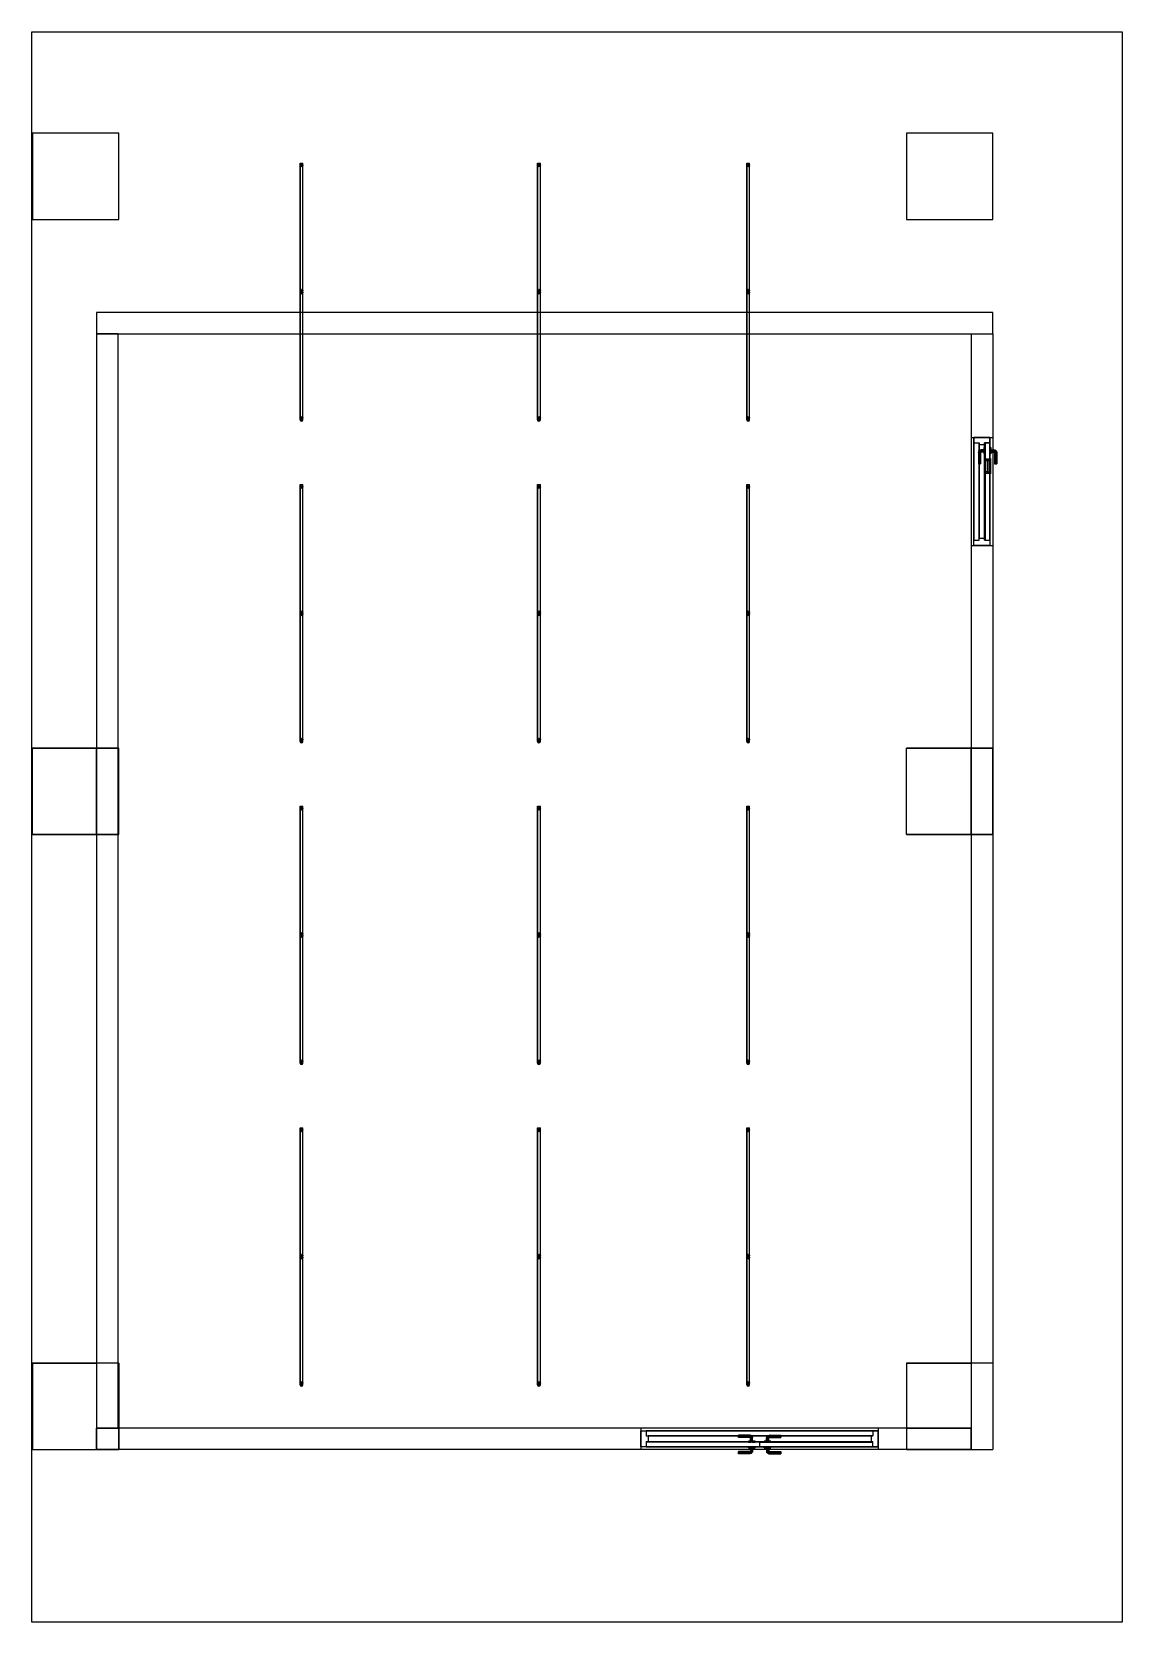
# Model space of a CAD drawing. Header units: millimetres. Extents: x 5543 to 15648, y 4351 to 19091.
import ezdxf

# ---------------------------------------------------------------- set-up
doc = ezdxf.new("R2010")
doc.units = ezdxf.units.MM
doc.layers.add('IfcObject', color=7, linetype='CONTINUOUS')

msp = doc.modelspace()

# ---------------------------------------------------------------- linework, layer by layer
at = {"layer": 'IfcObject'}
for p, q in [((5543, 19091, -7200), (5543, 19091, -7500)), ((5543, 4351, -7200), (5543, 19091, -7200)), ((5543, 4351, -7500), (5543, 19091, -7500)), ((5543, 19091, -7200), (5543, 19091, -7500)), ((5543, 19091, -7200), (15648, 19091, -7200)), ((5543, 19091, -7500), (15648, 19091, -7500)), ((5543, 4351, -7200), (5543, 19091, -7200)), ((5543, 19091, -7200), (15648, 19091, -7200)), ((5543, 4351, -7500), (5543, 19091, -7500)), ((5543, 19091, -7500), (15648, 19091, -7500)), ((15648, 19091, -7200), (15648, 19091, -7500)), ((15648, 19091, -7200), (15648, 19091, -7500)), ((15648, 19091, -7200), (15648, 4351, -7200)), ((15648, 19091, -7500), (15648, 4351, -7500)), ((15648, 19091, -7200), (15648, 4351, -7200)), ((15648, 19091, -7500), (15648, 4351, -7500)), ((5548, 18151, -7200), (5548, 18151, -4200)), ((6348, 18151, -7200), (5548, 18151, -7200)), ((6348, 18151, -4200), (5548, 18151, -4200)), ((5548, 18151, -7200), (5548, 18151, -4200)), ((5548, 18151, -7200), (5548, 17351, -7200)), ((5548, 18151, -4200), (5548, 17351, -4200)), ((6348, 18151, -7200), (5548, 18151, -7200)), ((5548, 18151, -7200), (5548, 17351, -7200)), ((6348, 18151, -4200), (5548, 18151, -4200)), ((5548, 18151, -4200), (5548, 17351, -4200)), ((6348, 18151, -7200), (6348, 18151, -4200)), ((6348, 18151, -7200), (6348, 18151, -4200)), ((6348, 17351, -7200), (6348, 18151, -7200)), ((6348, 17351, -4200), (6348, 18151, -4200)), ((6348, 17351, -7200), (6348, 18151, -7200)), ((6348, 17351, -4200), (6348, 18151, -4200)), ((13648, 18151, -7200), (13648, 18151, -4200)), ((14448, 18151, -7200), (13648, 18151, -7200)), ((14448, 18151, -4200), (13648, 18151, -4200)), ((13648, 18151, -7200), (13648, 18151, -4200)), ((13648, 18151, -7200), (13648, 17351, -7200)), ((13648, 18151, -4200), (13648, 17351, -4200)), ((14448, 18151, -7200), (13648, 18151, -7200)), ((13648, 18151, -7200), (13648, 17351, -7200)), ((14448, 18151, -4200), (13648, 18151, -4200)), ((13648, 18151, -4200), (13648, 17351, -4200)), ((14448, 18151, -7200), (14448, 18151, -4200)), ((14448, 18151, -7200), (14448, 18151, -4200)), ((14448, 17351, -7200), (14448, 18151, -7200)), ((14448, 17351, -4200), (14448, 18151, -4200)), ((14448, 17351, -7200), (14448, 18151, -7200)), ((14448, 17351, -4200), (14448, 18151, -4200)), ((8030, 17856, -4525), (8030, 17875, -4525)), ((8030, 17856, -4500), (8030, 17875, -4500)), ((8030, 17875, -4525), (8030, 17875, -4500)), ((8030, 17856, -4500), (8030, 17875, -4500)), ((8030, 17875, -4500), (8056, 17875, -4500)), ((8030, 17856, -4525), (8030, 17875, -4525)), ((8030, 17875, -4525), (8030, 17875, -4500)), ((8030, 17875, -4500), (8056, 17875, -4500)), ((8030, 17856, -4525), (8030, 17856, -4500)), ((8030, 17856, -4500), (8056, 17856, -4500)), ((8030, 17856, -4525), (8030, 17856, -4500)), ((8030, 17856, -4500), (8056, 17856, -4500)), ((8030, 16694, -4525), (8030, 17856, -4525)), ((8030, 16694, -4525), (8030, 17856, -4525)), ((8030, 17856, -4506), (8030, 17856, -4500)), ((8030, 17856, -4506), (8030, 16694, -4506)), ((8030, 17856, -4500), (8030, 16694, -4500)), ((8030, 17856, -4506), (8030, 17856, -4500)), ((8056, 17856, -4506), (8030, 17856, -4506)), ((8056, 17856, -4500), (8030, 17856, -4500)), ((8030, 17856, -4506), (8030, 16694, -4506)), ((8056, 17856, -4506), (8030, 17856, -4506)), ((8030, 17856, -4500), (8030, 16694, -4500)), ((8056, 17856, -4500), (8030, 17856, -4500)), ((8056, 17856, -4500), (8056, 17875, -4500)), ((8056, 17856, -4500), (8056, 17875, -4500)), ((8056, 17856, -4525), (8056, 17875, -4525)), ((8056, 17875, -4500), (8056, 17875, -4525)), ((8056, 17856, -4525), (8056, 17875, -4525)), ((8056, 17875, -4500), (8056, 17875, -4525)), ((8056, 17856, -4500), (8056, 17856, -4525)), ((8056, 17856, -4500), (8056, 17856, -4525)), ((8056, 17856, -4506), (8056, 17856, -4500)), ((8056, 16694, -4506), (8056, 17856, -4506)), ((8056, 16694, -4500), (8056, 17856, -4500)), ((8056, 17856, -4506), (8056, 17856, -4500)), ((8056, 16694, -4506), (8056, 17856, -4506)), ((8056, 16694, -4500), (8056, 17856, -4500)), ((10230, 17856, -4525), (10230, 17875, -4525)), ((10230, 17856, -4500), (10230, 17875, -4500)), ((10230, 17875, -4525), (10230, 17875, -4500)), ((10230, 17856, -4500), (10230, 17875, -4500)), ((10230, 17875, -4500), (10256, 17875, -4500)), ((10230, 17856, -4525), (10230, 17875, -4525)), ((10230, 17875, -4525), (10230, 17875, -4500)), ((10230, 17875, -4500), (10256, 17875, -4500)), ((10230, 17856, -4525), (10230, 17856, -4500)), ((10230, 17856, -4500), (10256, 17856, -4500)), ((10230, 17856, -4525), (10230, 17856, -4500)), ((10230, 17856, -4500), (10256, 17856, -4500)), ((10230, 16694, -4525), (10230, 17856, -4525)), ((10230, 16694, -4525), (10230, 17856, -4525)), ((10230, 17856, -4506), (10230, 17856, -4500)), ((10230, 17856, -4506), (10230, 16694, -4506)), ((10230, 17856, -4500), (10230, 16694, -4500)), ((10230, 17856, -4506), (10230, 17856, -4500)), ((10256, 17856, -4506), (10230, 17856, -4506)), ((10256, 17856, -4500), (10230, 17856, -4500)), ((10230, 17856, -4506), (10230, 16694, -4506)), ((10256, 17856, -4506), (10230, 17856, -4506)), ((10230, 17856, -4500), (10230, 16694, -4500)), ((10256, 17856, -4500), (10230, 17856, -4500)), ((10256, 17856, -4500), (10256, 17875, -4500)), ((10256, 17856, -4500), (10256, 17875, -4500)), ((10256, 17856, -4525), (10256, 17875, -4525)), ((10256, 17875, -4500), (10256, 17875, -4525)), ((10256, 17856, -4525), (10256, 17875, -4525)), ((10256, 17875, -4500), (10256, 17875, -4525)), ((10256, 17856, -4500), (10256, 17856, -4525)), ((10256, 17856, -4500), (10256, 17856, -4525)), ((10256, 17856, -4506), (10256, 17856, -4500)), ((10256, 16694, -4506), (10256, 17856, -4506)), ((10256, 16694, -4500), (10256, 17856, -4500)), ((10256, 17856, -4506), (10256, 17856, -4500)), ((10256, 16694, -4506), (10256, 17856, -4506)), ((10256, 16694, -4500), (10256, 17856, -4500)), ((12168, 17856, -4525), (12168, 17875, -4525)), ((12168, 17856, -4500), (12168, 17875, -4500)), ((12168, 17875, -4525), (12168, 17875, -4500)), ((12168, 17856, -4500), (12168, 17875, -4500)), ((12168, 17875, -4500), (12194, 17875, -4500)), ((12168, 17856, -4525), (12168, 17875, -4525)), ((12168, 17875, -4525), (12168, 17875, -4500)), ((12168, 17875, -4500), (12194, 17875, -4500)), ((12168, 17856, -4525), (12168, 17856, -4500)), ((12168, 17856, -4500), (12194, 17856, -4500)), ((12168, 17856, -4525), (12168, 17856, -4500)), ((12168, 17856, -4500), (12194, 17856, -4500)), ((12168, 16694, -4525), (12168, 17856, -4525)), ((12168, 16694, -4525), (12168, 17856, -4525)), ((12168, 17856, -4506), (12168, 17856, -4500)), ((12168, 17856, -4506), (12168, 16694, -4506)), ((12168, 17856, -4500), (12168, 16694, -4500)), ((12168, 17856, -4506), (12168, 17856, -4500)), ((12194, 17856, -4506), (12168, 17856, -4506)), ((12194, 17856, -4500), (12168, 17856, -4500)), ((12168, 17856, -4506), (12168, 16694, -4506)), ((12194, 17856, -4506), (12168, 17856, -4506)), ((12168, 17856, -4500), (12168, 16694, -4500)), ((12194, 17856, -4500), (12168, 17856, -4500)), ((12194, 17856, -4500), (12194, 17875, -4500)), ((12194, 17856, -4500), (12194, 17875, -4500)), ((12194, 17856, -4525), (12194, 17875, -4525)), ((12194, 17875, -4500), (12194, 17875, -4525)), ((12194, 17856, -4525), (12194, 17875, -4525)), ((12194, 17875, -4500), (12194, 17875, -4525)), ((12194, 17856, -4500), (12194, 17856, -4525)), ((12194, 17856, -4500), (12194, 17856, -4525)), ((12194, 17856, -4506), (12194, 17856, -4500)), ((12194, 16694, -4506), (12194, 17856, -4506)), ((12194, 16694, -4500), (12194, 17856, -4500)), ((12194, 17856, -4506), (12194, 17856, -4500)), ((12194, 16694, -4506), (12194, 17856, -4506)), ((12194, 16694, -4500), (12194, 17856, -4500)), ((5548, 17351, -7200), (5548, 17351, -4200)), ((5548, 17351, -7200), (5548, 17351, -4200)), ((5548, 17351, -7200), (6348, 17351, -7200)), ((5548, 17351, -4200), (6348, 17351, -4200)), ((5548, 17351, -7200), (6348, 17351, -7200)), ((5548, 17351, -4200), (6348, 17351, -4200)), ((6348, 17351, -7200), (6348, 17351, -4200)), ((6348, 17351, -7200), (6348, 17351, -4200)), ((13648, 17351, -7200), (13648, 17351, -4200)), ((13648, 17351, -7200), (13648, 17351, -4200)), ((13648, 17351, -7200), (14448, 17351, -7200)), ((13648, 17351, -4200), (14448, 17351, -4200)), ((13648, 17351, -7200), (14448, 17351, -7200)), ((13648, 17351, -4200), (14448, 17351, -4200)), ((14448, 17351, -7200), (14448, 17351, -4200)), ((14448, 17351, -7200), (14448, 17351, -4200)), ((8030, 16675, -4525), (8030, 16694, -4525)), ((8030, 16675, -4500), (8030, 16694, -4500)), ((8030, 16694, -4525), (8030, 16694, -4500)), ((8030, 16675, -4500), (8030, 16694, -4500)), ((8030, 16694, -4500), (8056, 16694, -4500)), ((8030, 16675, -4525), (8030, 16694, -4525)), ((8030, 16694, -4525), (8030, 16694, -4500)), ((8030, 16694, -4500), (8056, 16694, -4500)), ((8030, 16675, -4525), (8030, 16694, -4525)), ((8030, 16675, -4500), (8030, 16694, -4500)), ((8030, 16694, -4525), (8030, 16694, -4500)), ((8030, 16675, -4500), (8030, 16694, -4500)), ((8030, 16694, -4500), (8056, 16694, -4500)), ((8030, 16675, -4525), (8030, 16694, -4525)), ((8030, 16694, -4525), (8030, 16694, -4500)), ((8030, 16694, -4500), (8056, 16694, -4500)), ((8030, 16694, -4506), (8030, 16694, -4500)), ((8030, 16694, -4506), (8030, 16694, -4500)), ((8030, 16694, -4506), (8056, 16694, -4506)), ((8030, 16694, -4500), (8056, 16694, -4500)), ((8030, 16694, -4506), (8056, 16694, -4506)), ((8030, 16694, -4500), (8056, 16694, -4500)), ((8030, 16675, -4525), (8030, 16675, -4500)), ((8030, 16675, -4500), (8056, 16675, -4500)), ((8030, 16675, -4525), (8030, 16675, -4500)), ((8030, 16675, -4500), (8056, 16675, -4500)), ((8030, 15513, -4525), (8030, 16675, -4525)), ((8030, 15513, -4525), (8030, 16675, -4525)), ((8030, 16675, -4506), (8030, 16675, -4500)), ((8030, 16675, -4506), (8030, 15513, -4506)), ((8030, 16675, -4500), (8030, 15513, -4500)), ((8030, 16675, -4506), (8030, 16675, -4500)), ((8056, 16675, -4506), (8030, 16675, -4506)), ((8056, 16675, -4500), (8030, 16675, -4500)), ((8030, 16675, -4506), (8030, 15513, -4506)), ((8056, 16675, -4506), (8030, 16675, -4506)), ((8030, 16675, -4500), (8030, 15513, -4500)), ((8056, 16675, -4500), (8030, 16675, -4500)), ((8030, 16675, -4525), (8030, 16675, -4500)), ((8030, 16675, -4500), (8056, 16675, -4500)), ((8030, 16675, -4525), (8030, 16675, -4500)), ((8030, 16675, -4500), (8056, 16675, -4500)), ((8056, 16675, -4500), (8056, 16694, -4500)), ((8056, 16675, -4500), (8056, 16694, -4500)), ((8056, 16675, -4525), (8056, 16694, -4525)), ((8056, 16694, -4500), (8056, 16694, -4525)), ((8056, 16675, -4525), (8056, 16694, -4525)), ((8056, 16694, -4500), (8056, 16694, -4525)), ((8056, 16675, -4500), (8056, 16694, -4500)), ((8056, 16675, -4500), (8056, 16694, -4500)), ((8056, 16675, -4525), (8056, 16694, -4525)), ((8056, 16694, -4500), (8056, 16694, -4525)), ((8056, 16675, -4525), (8056, 16694, -4525)), ((8056, 16694, -4500), (8056, 16694, -4525)), ((8056, 16694, -4506), (8056, 16694, -4500)), ((8056, 16694, -4506), (8056, 16694, -4500)), ((8056, 16675, -4500), (8056, 16675, -4525)), ((8056, 16675, -4500), (8056, 16675, -4525)), ((8056, 16675, -4506), (8056, 16675, -4500)), ((8056, 15513, -4506), (8056, 16675, -4506)), ((8056, 15513, -4500), (8056, 16675, -4500)), ((8056, 16675, -4506), (8056, 16675, -4500)), ((8056, 15513, -4506), (8056, 16675, -4506)), ((8056, 15513, -4500), (8056, 16675, -4500)), ((8056, 16675, -4500), (8056, 16675, -4525)), ((8056, 16675, -4500), (8056, 16675, -4525)), ((10230, 16675, -4525), (10230, 16694, -4525)), ((10230, 16675, -4500), (10230, 16694, -4500)), ((10230, 16694, -4525), (10230, 16694, -4500)), ((10230, 16675, -4500), (10230, 16694, -4500)), ((10230, 16694, -4500), (10256, 16694, -4500)), ((10230, 16675, -4525), (10230, 16694, -4525)), ((10230, 16694, -4525), (10230, 16694, -4500)), ((10230, 16694, -4500), (10256, 16694, -4500)), ((10230, 16675, -4525), (10230, 16694, -4525)), ((10230, 16675, -4500), (10230, 16694, -4500)), ((10230, 16694, -4525), (10230, 16694, -4500)), ((10230, 16675, -4500), (10230, 16694, -4500)), ((10230, 16694, -4500), (10256, 16694, -4500)), ((10230, 16675, -4525), (10230, 16694, -4525)), ((10230, 16694, -4525), (10230, 16694, -4500)), ((10230, 16694, -4500), (10256, 16694, -4500)), ((10230, 16694, -4506), (10230, 16694, -4500)), ((10230, 16694, -4506), (10230, 16694, -4500)), ((10230, 16694, -4506), (10256, 16694, -4506)), ((10230, 16694, -4500), (10256, 16694, -4500)), ((10230, 16694, -4506), (10256, 16694, -4506)), ((10230, 16694, -4500), (10256, 16694, -4500)), ((10230, 16675, -4525), (10230, 16675, -4500)), ((10230, 16675, -4500), (10256, 16675, -4500)), ((10230, 16675, -4525), (10230, 16675, -4500)), ((10230, 16675, -4500), (10256, 16675, -4500)), ((10230, 15513, -4525), (10230, 16675, -4525)), ((10230, 15513, -4525), (10230, 16675, -4525)), ((10230, 16675, -4506), (10230, 16675, -4500)), ((10230, 16675, -4506), (10230, 15513, -4506)), ((10230, 16675, -4500), (10230, 15513, -4500)), ((10230, 16675, -4506), (10230, 16675, -4500)), ((10256, 16675, -4506), (10230, 16675, -4506)), ((10256, 16675, -4500), (10230, 16675, -4500)), ((10230, 16675, -4506), (10230, 15513, -4506)), ((10256, 16675, -4506), (10230, 16675, -4506)), ((10230, 16675, -4500), (10230, 15513, -4500)), ((10256, 16675, -4500), (10230, 16675, -4500)), ((10230, 16675, -4525), (10230, 16675, -4500)), ((10230, 16675, -4500), (10256, 16675, -4500)), ((10230, 16675, -4525), (10230, 16675, -4500)), ((10230, 16675, -4500), (10256, 16675, -4500)), ((10256, 16675, -4500), (10256, 16694, -4500)), ((10256, 16675, -4500), (10256, 16694, -4500)), ((10256, 16675, -4525), (10256, 16694, -4525)), ((10256, 16694, -4500), (10256, 16694, -4525)), ((10256, 16675, -4525), (10256, 16694, -4525)), ((10256, 16694, -4500), (10256, 16694, -4525)), ((10256, 16675, -4500), (10256, 16694, -4500)), ((10256, 16675, -4500), (10256, 16694, -4500)), ((10256, 16675, -4525), (10256, 16694, -4525)), ((10256, 16694, -4500), (10256, 16694, -4525)), ((10256, 16675, -4525), (10256, 16694, -4525)), ((10256, 16694, -4500), (10256, 16694, -4525)), ((10256, 16694, -4506), (10256, 16694, -4500)), ((10256, 16694, -4506), (10256, 16694, -4500)), ((10256, 16675, -4500), (10256, 16675, -4525)), ((10256, 16675, -4500), (10256, 16675, -4525)), ((10256, 16675, -4506), (10256, 16675, -4500)), ((10256, 15513, -4506), (10256, 16675, -4506)), ((10256, 15513, -4500), (10256, 16675, -4500)), ((10256, 16675, -4506), (10256, 16675, -4500)), ((10256, 15513, -4506), (10256, 16675, -4506)), ((10256, 15513, -4500), (10256, 16675, -4500)), ((10256, 16675, -4500), (10256, 16675, -4525)), ((10256, 16675, -4500), (10256, 16675, -4525)), ((12168, 16675, -4525), (12168, 16694, -4525)), ((12168, 16675, -4500), (12168, 16694, -4500)), ((12168, 16694, -4525), (12168, 16694, -4500)), ((12168, 16675, -4500), (12168, 16694, -4500)), ((12168, 16694, -4500), (12194, 16694, -4500)), ((12168, 16675, -4525), (12168, 16694, -4525)), ((12168, 16694, -4525), (12168, 16694, -4500)), ((12168, 16694, -4500), (12194, 16694, -4500)), ((12168, 16675, -4525), (12168, 16694, -4525)), ((12168, 16675, -4500), (12168, 16694, -4500)), ((12168, 16694, -4525), (12168, 16694, -4500)), ((12168, 16675, -4500), (12168, 16694, -4500)), ((12168, 16694, -4500), (12194, 16694, -4500)), ((12168, 16675, -4525), (12168, 16694, -4525)), ((12168, 16694, -4525), (12168, 16694, -4500)), ((12168, 16694, -4500), (12194, 16694, -4500)), ((12168, 16694, -4506), (12168, 16694, -4500)), ((12168, 16694, -4506), (12168, 16694, -4500)), ((12168, 16694, -4506), (12194, 16694, -4506)), ((12168, 16694, -4500), (12194, 16694, -4500)), ((12168, 16694, -4506), (12194, 16694, -4506)), ((12168, 16694, -4500), (12194, 16694, -4500)), ((12168, 16675, -4525), (12168, 16675, -4500)), ((12168, 16675, -4500), (12194, 16675, -4500)), ((12168, 16675, -4525), (12168, 16675, -4500)), ((12168, 16675, -4500), (12194, 16675, -4500)), ((12168, 15513, -4525), (12168, 16675, -4525)), ((12168, 15513, -4525), (12168, 16675, -4525)), ((12168, 16675, -4506), (12168, 16675, -4500)), ((12168, 16675, -4506), (12168, 15513, -4506)), ((12168, 16675, -4500), (12168, 15513, -4500)), ((12168, 16675, -4506), (12168, 16675, -4500)), ((12194, 16675, -4506), (12168, 16675, -4506)), ((12194, 16675, -4500), (12168, 16675, -4500)), ((12168, 16675, -4506), (12168, 15513, -4506)), ((12194, 16675, -4506), (12168, 16675, -4506)), ((12168, 16675, -4500), (12168, 15513, -4500)), ((12194, 16675, -4500), (12168, 16675, -4500)), ((12168, 16675, -4525), (12168, 16675, -4500)), ((12168, 16675, -4500), (12194, 16675, -4500)), ((12168, 16675, -4525), (12168, 16675, -4500)), ((12168, 16675, -4500), (12194, 16675, -4500)), ((12194, 16675, -4500), (12194, 16694, -4500)), ((12194, 16675, -4500), (12194, 16694, -4500)), ((12194, 16675, -4525), (12194, 16694, -4525)), ((12194, 16694, -4500), (12194, 16694, -4525)), ((12194, 16675, -4525), (12194, 16694, -4525)), ((12194, 16694, -4500), (12194, 16694, -4525)), ((12194, 16675, -4500), (12194, 16694, -4500)), ((12194, 16675, -4500), (12194, 16694, -4500)), ((12194, 16675, -4525), (12194, 16694, -4525)), ((12194, 16694, -4500), (12194, 16694, -4525)), ((12194, 16675, -4525), (12194, 16694, -4525)), ((12194, 16694, -4500), (12194, 16694, -4525)), ((12194, 16694, -4506), (12194, 16694, -4500)), ((12194, 16694, -4506), (12194, 16694, -4500)), ((12194, 16675, -4500), (12194, 16675, -4525)), ((12194, 16675, -4500), (12194, 16675, -4525)), ((12194, 16675, -4506), (12194, 16675, -4500)), ((12194, 15513, -4506), (12194, 16675, -4506)), ((12194, 15513, -4500), (12194, 16675, -4500)), ((12194, 16675, -4506), (12194, 16675, -4500)), ((12194, 15513, -4506), (12194, 16675, -4506)), ((12194, 15513, -4500), (12194, 16675, -4500)), ((12194, 16675, -4500), (12194, 16675, -4525)), ((12194, 16675, -4500), (12194, 16675, -4525)), ((6143, 16491, -7200), (6143, 16491, -4700)), ((14448, 16491, -7200), (6143, 16491, -7200)), ((14448, 16491, -4700), (6143, 16491, -4700)), ((6143, 16491, -7200), (6143, 16491, -4700)), ((6143, 16491, -7200), (6143, 16291, -7200)), ((6143, 16491, -4700), (6143, 16291, -4700)), ((14448, 16491, -7200), (6143, 16491, -7200)), ((6143, 16491, -7200), (6143, 16291, -7200)), ((14448, 16491, -4700), (6143, 16491, -4700)), ((6143, 16491, -4700), (6143, 16291, -4700)), ((14448, 16491, -7200), (14448, 16491, -4700)), ((14448, 16491, -7200), (14448, 16491, -4700)), ((14448, 16291, -7200), (14448, 16491, -7200)), ((14448, 16291, -4700), (14448, 16491, -4700)), ((14448, 16291, -7200), (14448, 16491, -7200)), ((14448, 16291, -4700), (14448, 16491, -4700)), ((6143, 16291, -7200), (6143, 16291, -4700)), ((6143, 16291, -7200), (6143, 6151, -7200)), ((6143, 16291, -4700), (6143, 6151, -4700)), ((6143, 16291, -7200), (6143, 16291, -4700)), ((6343, 16291, -7200), (6143, 16291, -7200)), ((6343, 16291, -4700), (6143, 16291, -4700)), ((6143, 16291, -7200), (6143, 6151, -7200)), ((6343, 16291, -7200), (6143, 16291, -7200)), ((6143, 16291, -4700), (6143, 6151, -4700)), ((6343, 16291, -4700), (6143, 16291, -4700)), ((6143, 16291, -7200), (6143, 16291, -4700)), ((6143, 16291, -7200), (6143, 16291, -4700)), ((6143, 16291, -7200), (14448, 16291, -7200)), ((6143, 16291, -4700), (14448, 16291, -4700)), ((6143, 16291, -7200), (14448, 16291, -7200)), ((6143, 16291, -4700), (14448, 16291, -4700)), ((6343, 16291, -7200), (6343, 16291, -4700)), ((6343, 6151, -7200), (6343, 16291, -7200)), ((6343, 6151, -4700), (6343, 16291, -4700)), ((6343, 16291, -7200), (6343, 16291, -4700)), ((6343, 6151, -7200), (6343, 16291, -7200)), ((6343, 6151, -4700), (6343, 16291, -4700)), ((14248, 16291, -7200), (14448, 16291, -7200)), ((14248, 16291, -7200), (14248, 15331, -7200)), ((14248, 16291, -4700), (14448, 16291, -4700)), ((14248, 16291, -4700), (14248, 5951, -4700)), ((14248, 16291, -7200), (14448, 16291, -7200)), ((14248, 16291, -4700), (14448, 16291, -4700)), ((14248, 16291, -7200), (14248, 16291, -4700)), ((14248, 16291, -7200), (14248, 15331, -7200)), ((14248, 16291, -4700), (14248, 5951, -4700)), ((14248, 16291, -7200), (14248, 16291, -4700)), ((14448, 16291, -7200), (14448, 16291, -4700)), ((14448, 16291, -7200), (14448, 16291, -4700)), ((14448, 16291, -7200), (14448, 15331, -7200)), ((14448, 16291, -4700), (14448, 5951, -4700)), ((14448, 16291, -7200), (14448, 16291, -4700)), ((14448, 16291, -7200), (14448, 15331, -7200)), ((14448, 16291, -4700), (14448, 5951, -4700)), ((14448, 16291, -7200), (14448, 16291, -4700)), ((8030, 15494, -4525), (8030, 15513, -4525)), ((8030, 15494, -4500), (8030, 15513, -4500)), ((8030, 15513, -4525), (8030, 15513, -4500)), ((8030, 15494, -4500), (8030, 15513, -4500)), ((8030, 15513, -4500), (8056, 15513, -4500)), ((8030, 15494, -4525), (8030, 15513, -4525)), ((8030, 15513, -4525), (8030, 15513, -4500)), ((8030, 15513, -4500), (8056, 15513, -4500)), ((8030, 15513, -4506), (8030, 15513, -4500)), ((8030, 15513, -4506), (8030, 15513, -4500)), ((8030, 15513, -4506), (8056, 15513, -4506)), ((8030, 15513, -4500), (8056, 15513, -4500)), ((8030, 15513, -4506), (8056, 15513, -4506)), ((8030, 15513, -4500), (8056, 15513, -4500)), ((8030, 15494, -4525), (8030, 15494, -4500)), ((8030, 15494, -4500), (8056, 15494, -4500)), ((8030, 15494, -4525), (8030, 15494, -4500)), ((8030, 15494, -4500), (8056, 15494, -4500)), ((8056, 15494, -4500), (8056, 15513, -4500)), ((8056, 15494, -4500), (8056, 15513, -4500)), ((8056, 15494, -4525), (8056, 15513, -4525)), ((8056, 15513, -4500), (8056, 15513, -4525)), ((8056, 15494, -4525), (8056, 15513, -4525)), ((8056, 15513, -4500), (8056, 15513, -4525)), ((8056, 15513, -4506), (8056, 15513, -4500)), ((8056, 15513, -4506), (8056, 15513, -4500)), ((8056, 15494, -4500), (8056, 15494, -4525)), ((8056, 15494, -4500), (8056, 15494, -4525)), ((10230, 15494, -4525), (10230, 15513, -4525)), ((10230, 15494, -4500), (10230, 15513, -4500)), ((10230, 15513, -4525), (10230, 15513, -4500)), ((10230, 15494, -4500), (10230, 15513, -4500)), ((10230, 15513, -4500), (10256, 15513, -4500)), ((10230, 15494, -4525), (10230, 15513, -4525)), ((10230, 15513, -4525), (10230, 15513, -4500)), ((10230, 15513, -4500), (10256, 15513, -4500)), ((10230, 15513, -4506), (10230, 15513, -4500)), ((10230, 15513, -4506), (10230, 15513, -4500)), ((10230, 15513, -4506), (10256, 15513, -4506)), ((10230, 15513, -4500), (10256, 15513, -4500)), ((10230, 15513, -4506), (10256, 15513, -4506)), ((10230, 15513, -4500), (10256, 15513, -4500)), ((10230, 15494, -4525), (10230, 15494, -4500)), ((10230, 15494, -4500), (10256, 15494, -4500)), ((10230, 15494, -4525), (10230, 15494, -4500)), ((10230, 15494, -4500), (10256, 15494, -4500)), ((10256, 15494, -4500), (10256, 15513, -4500)), ((10256, 15494, -4500), (10256, 15513, -4500)), ((10256, 15494, -4525), (10256, 15513, -4525)), ((10256, 15513, -4500), (10256, 15513, -4525)), ((10256, 15494, -4525), (10256, 15513, -4525)), ((10256, 15513, -4500), (10256, 15513, -4525)), ((10256, 15513, -4506), (10256, 15513, -4500)), ((10256, 15513, -4506), (10256, 15513, -4500)), ((10256, 15494, -4500), (10256, 15494, -4525)), ((10256, 15494, -4500), (10256, 15494, -4525)), ((12168, 15494, -4525), (12168, 15513, -4525)), ((12168, 15494, -4500), (12168, 15513, -4500)), ((12168, 15513, -4525), (12168, 15513, -4500)), ((12168, 15494, -4500), (12168, 15513, -4500)), ((12168, 15513, -4500), (12194, 15513, -4500)), ((12168, 15494, -4525), (12168, 15513, -4525)), ((12168, 15513, -4525), (12168, 15513, -4500)), ((12168, 15513, -4500), (12194, 15513, -4500)), ((12168, 15513, -4506), (12168, 15513, -4500)), ((12168, 15513, -4506), (12168, 15513, -4500)), ((12168, 15513, -4506), (12194, 15513, -4506)), ((12168, 15513, -4500), (12194, 15513, -4500)), ((12168, 15513, -4506), (12194, 15513, -4506)), ((12168, 15513, -4500), (12194, 15513, -4500)), ((12168, 15494, -4525), (12168, 15494, -4500)), ((12168, 15494, -4500), (12194, 15494, -4500)), ((12168, 15494, -4525), (12168, 15494, -4500)), ((12168, 15494, -4500), (12194, 15494, -4500)), ((12194, 15494, -4500), (12194, 15513, -4500)), ((12194, 15494, -4500), (12194, 15513, -4500)), ((12194, 15494, -4525), (12194, 15513, -4525)), ((12194, 15513, -4500), (12194, 15513, -4525)), ((12194, 15494, -4525), (12194, 15513, -4525)), ((12194, 15513, -4500), (12194, 15513, -4525)), ((12194, 15513, -4506), (12194, 15513, -4500)), ((12194, 15513, -4506), (12194, 15513, -4500)), ((12194, 15494, -4500), (12194, 15494, -4525)), ((12194, 15494, -4500), (12194, 15494, -4525)), ((14248, 15331, -7200), (14448, 15331, -7200)), ((14248, 15331, -7200), (14448, 15331, -7200)), ((14248, 15331, -5100), (14448, 15331, -5100)), ((14248, 15331, -7200), (14248, 15331, -5100)), ((14248, 15331, -5100), (14448, 15331, -5100)), ((14248, 15331, -5100), (14248, 14331, -5100)), ((14248, 15331, -7200), (14248, 15331, -5100)), ((14248, 15331, -5100), (14248, 14331, -5100)), ((14273, 14331, -5100), (14273, 15331, -5100)), ((14273, 15331, -5100), (14273, 15331, -7200)), ((14273, 15331, -7200), (14273, 15281, -7200)), ((14273, 15331, -7200), (14273, 15281, -7200)), ((14423, 15331, -7200), (14273, 15331, -7200)), ((14423, 15331, -7200), (14273, 15331, -7200)), ((14273, 15331, -5100), (14273, 15331, -7200)), ((14423, 15331, -5100), (14273, 15331, -5100)), ((14423, 15331, -5100), (14273, 15331, -5100)), ((14273, 14331, -5100), (14273, 15331, -5100)), ((14423, 15281, -7200), (14423, 15331, -7200)), ((14423, 15331, -7200), (14423, 15331, -5100)), ((14423, 15331, -5100), (14423, 14331, -5100)), ((14423, 15281, -7200), (14423, 15331, -7200)), ((14423, 15331, -7200), (14423, 15331, -5100)), ((14423, 15331, -5100), (14423, 14331, -5100)), ((14448, 15331, -7200), (14448, 15331, -5100)), ((14448, 15331, -5100), (14448, 14331, -5100)), ((14448, 15331, -7200), (14448, 15331, -5100)), ((14448, 15331, -5100), (14448, 14331, -5100)), ((14273, 15281, -7200), (14273, 15281, -5200)), ((14273, 15281, -5200), (14273, 14381, -5200)), ((14273, 15281, -5200), (14273, 14381, -5200)), ((14273, 15281, -5200), (14322, 15281, -5200)), ((14273, 15281, -7200), (14322, 15281, -7200)), ((14273, 15281, -7200), (14273, 15281, -5200)), ((14273, 15281, -7200), (14322, 15281, -7200)), ((14273, 15281, -5200), (14322, 15281, -5200)), ((14315, 15191, -6203), (14316, 15193, -6200)), ((14316, 15193, -6200), (14315, 15191, -6200)), ((14315, 15191, -6203), (14316, 15193, -6200)), ((14316, 15193, -6200), (14315, 15191, -6200)), ((14316, 15193, -6200), (14315, 15191, -6197)), ((14316, 15193, -6200), (14315, 15191, -6197)), ((14315, 15191, -6203), (14316, 15191, -6205)), ((14315, 15191, -6203), (14315, 15191, -6200)), ((14315, 15191, -6200), (14315, 15191, -6197)), ((14316, 15191, -6195), (14315, 15191, -6197)), ((14315, 15191, -6200), (14315, 15086, -6200)), ((14315, 15191, -6203), (14315, 15191, -6200)), ((14315, 15191, -6203), (14315, 15086, -6203)), ((14315, 15191, -6203), (14315, 15086, -6203)), ((14315, 15191, -6203), (14316, 15191, -6205)), ((14315, 15191, -6200), (14315, 15086, -6200)), ((14315, 15191, -6197), (14315, 15086, -6197)), ((14315, 15191, -6200), (14315, 15191, -6197)), ((14316, 15191, -6195), (14315, 15191, -6197)), ((14315, 15191, -6197), (14315, 15086, -6197)), ((14317, 15197, -6200), (14316, 15194, -6200)), ((14317, 15197, -6200), (14316, 15194, -6200)), ((14318, 15191, -6207), (14316, 15194, -6200)), ((14316, 15191, -6205), (14316, 15194, -6200)), ((14318, 15191, -6207), (14316, 15194, -6200)), ((14316, 15193, -6200), (14316, 15194, -6200)), ((14316, 15191, -6205), (14316, 15194, -6200)), ((14316, 15194, -6200), (14318, 15191, -6193)), ((14316, 15194, -6200), (14316, 15191, -6195)), ((14316, 15193, -6200), (14316, 15194, -6200)), ((14316, 15194, -6200), (14318, 15191, -6193)), ((14316, 15194, -6200), (14316, 15191, -6195)), ((14316, 15193, -6200), (14316, 15191, -6205)), ((14316, 15193, -6200), (14316, 15191, -6205)), ((14316, 15193, -6200), (14316, 15191, -6195)), ((14316, 15193, -6200), (14316, 15191, -6195)), ((14316, 15191, -6205), (14318, 15191, -6207)), ((14318, 15191, -6193), (14316, 15191, -6195)), ((14316, 15191, -6205), (14316, 15086, -6205)), ((14316, 15191, -6205), (14316, 15086, -6205)), ((14316, 15191, -6205), (14318, 15191, -6207)), ((14316, 15191, -6195), (14316, 15086, -6195)), ((14318, 15191, -6193), (14316, 15191, -6195)), ((14316, 15191, -6195), (14316, 15086, -6195)), ((14317, 15197, -6200), (14318, 15201, -6200)), ((14317, 15197, -6200), (14318, 15201, -6200)), ((14323, 15191, -6210), (14317, 15197, -6200)), ((14317, 15197, -6200), (14320, 15191, -6209)), ((14323, 15191, -6210), (14317, 15197, -6200)), ((14317, 15197, -6200), (14318, 15191, -6207)), ((14317, 15197, -6200), (14318, 15191, -6207)), ((14317, 15197, -6200), (14320, 15191, -6209)), ((14317, 15197, -6200), (14318, 15191, -6193)), ((14317, 15197, -6200), (14318, 15191, -6193)), ((14317, 15197, -6200), (14320, 15191, -6191)), ((14317, 15197, -6200), (14323, 15191, -6190)), ((14317, 15197, -6200), (14320, 15191, -6191)), ((14317, 15197, -6200), (14323, 15191, -6190)), ((14318, 15204, -6200), (14321, 15206, -6200)), ((14318, 15204, -6200), (14321, 15206, -6200)), ((14321, 15198, -6209), (14318, 15204, -6200)), ((14326, 15201, -6210), (14318, 15204, -6200)), ((14326, 15201, -6210), (14318, 15204, -6200)), ((14318, 15204, -6200), (14318, 15201, -6200)), ((14321, 15198, -6209), (14318, 15204, -6200)), ((14318, 15204, -6200), (14326, 15201, -6190)), ((14318, 15204, -6200), (14321, 15198, -6191)), ((14318, 15204, -6200), (14321, 15198, -6191)), ((14318, 15204, -6200), (14318, 15201, -6200)), ((14318, 15204, -6200), (14326, 15201, -6190)), ((14323, 15191, -6210), (14318, 15201, -6200)), ((14318, 15201, -6200), (14325, 15191, -6210)), ((14321, 15198, -6209), (14318, 15201, -6200)), ((14318, 15201, -6200), (14325, 15191, -6210)), ((14323, 15191, -6210), (14318, 15201, -6200)), ((14321, 15198, -6209), (14318, 15201, -6200)), ((14318, 15201, -6200), (14321, 15198, -6191)), ((14318, 15201, -6200), (14323, 15191, -6190)), ((14318, 15201, -6200), (14325, 15191, -6190)), ((14318, 15201, -6200), (14323, 15191, -6190)), ((14318, 15201, -6200), (14321, 15198, -6191)), ((14318, 15201, -6200), (14325, 15191, -6190)), ((14320, 15191, -6209), (14318, 15191, -6207)), ((14318, 15191, -6193), (14320, 15191, -6191)), ((14318, 15191, -6207), (14318, 15086, -6207)), ((14320, 15191, -6209), (14318, 15191, -6207)), ((14318, 15191, -6207), (14318, 15086, -6207)), ((14318, 15191, -6193), (14318, 15086, -6193)), ((14318, 15191, -6193), (14320, 15191, -6191)), ((14318, 15191, -6193), (14318, 15086, -6193)), ((14323, 15191, -6210), (14320, 15191, -6209)), ((14323, 15191, -6190), (14320, 15191, -6191)), ((14320, 15191, -6209), (14320, 15086, -6209)), ((14320, 15191, -6209), (14320, 15086, -6209)), ((14323, 15191, -6210), (14320, 15191, -6209)), ((14320, 15191, -6191), (14320, 15086, -6191)), ((14320, 15191, -6191), (14320, 15086, -6191)), ((14323, 15191, -6190), (14320, 15191, -6191)), ((14321, 15206, -6200), (14323, 15208, -6200)), ((14321, 15206, -6200), (14323, 15208, -6200)), ((14326, 15201, -6210), (14321, 15206, -6200)), ((14325, 15206, -6208), (14321, 15206, -6200)), ((14326, 15201, -6210), (14321, 15206, -6200)), ((14325, 15206, -6208), (14321, 15206, -6200)), ((14321, 15206, -6200), (14326, 15201, -6190)), ((14321, 15206, -6200), (14325, 15206, -6192)), ((14321, 15206, -6200), (14326, 15201, -6190)), ((14321, 15206, -6200), (14325, 15206, -6192)), ((14326, 15201, -6210), (14321, 15198, -6209)), ((14326, 15201, -6210), (14321, 15198, -6209)), ((14326, 15201, -6190), (14321, 15198, -6191)), ((14326, 15201, -6190), (14321, 15198, -6191)), ((14321, 15198, -6209), (14330, 15191, -6209)), ((14321, 15198, -6209), (14332, 15191, -6207)), ((14321, 15198, -6209), (14325, 15191, -6210)), ((14321, 15198, -6209), (14332, 15191, -6207)), ((14321, 15198, -6209), (14328, 15191, -6210)), ((14321, 15198, -6209), (14330, 15191, -6209)), ((14321, 15198, -6209), (14328, 15191, -6210)), ((14321, 15198, -6209), (14325, 15191, -6210)), ((14321, 15198, -6191), (14330, 15191, -6191)), ((14321, 15198, -6191), (14328, 15191, -6190)), ((14321, 15198, -6191), (14332, 15191, -6193)), ((14321, 15198, -6191), (14330, 15191, -6191)), ((14321, 15198, -6191), (14325, 15191, -6190)), ((14321, 15198, -6191), (14328, 15191, -6190)), ((14321, 15198, -6191), (14325, 15191, -6190)), ((14321, 15198, -6191), (14332, 15191, -6193)), ((14322, 14381, -5200), (14322, 15281, -5200)), ((14322, 15281, -5200), (14322, 15281, -7200)), ((14322, 15281, -7200), (14322, 15265, -7200)), ((14322, 14381, -5200), (14322, 15281, -5200)), ((14322, 15281, -7200), (14322, 15265, -7200)), ((14322, 15281, -5200), (14322, 15281, -7200)), ((14322, 15265, -7200), (14322, 15265, -5216)), ((14322, 15265, -5216), (14322, 14397, -5216)), ((14322, 15265, -5216), (14322, 14397, -5216)), ((14322, 15265, -5216), (14373, 15265, -5216)), ((14322, 15265, -7200), (14373, 15265, -7200)), ((14322, 15265, -7200), (14322, 15265, -5216)), ((14322, 15265, -7200), (14373, 15265, -7200)), ((14322, 15265, -5216), (14373, 15265, -5216)), ((14325, 15210, -6200), (14323, 15208, -6200)), ((14325, 15210, -6200), (14323, 15208, -6200)), ((14323, 15191, -6210), (14325, 15191, -6210)), ((14323, 15191, -6190), (14325, 15191, -6190)), ((14323, 15191, -6210), (14323, 15086, -6210)), ((14323, 15191, -6210), (14323, 15086, -6210)), ((14323, 15191, -6210), (14325, 15191, -6210)), ((14323, 15191, -6190), (14323, 15086, -6190)), ((14323, 15191, -6190), (14325, 15191, -6190)), ((14323, 15191, -6190), (14323, 15086, -6190)), ((14328, 15213, -6200), (14325, 15210, -6200)), ((14328, 15213, -6200), (14325, 15210, -6200)), ((14325, 15206, -6208), (14325, 15210, -6200)), ((14331, 15205, -6210), (14325, 15210, -6200)), ((14331, 15205, -6210), (14325, 15210, -6200)), ((14334, 15207, -6210), (14325, 15210, -6200)), ((14325, 15206, -6208), (14325, 15210, -6200)), ((14334, 15207, -6210), (14325, 15210, -6200)), ((14325, 15210, -6200), (14334, 15207, -6190)), ((14325, 15210, -6200), (14331, 15205, -6190)), ((14325, 15210, -6200), (14325, 15206, -6192)), ((14325, 15210, -6200), (14325, 15206, -6192)), ((14325, 15210, -6200), (14331, 15205, -6190)), ((14325, 15210, -6200), (14334, 15207, -6190)), ((14326, 15201, -6210), (14325, 15206, -6208)), ((14332, 15200, -6210), (14325, 15206, -6208)), ((14332, 15200, -6210), (14325, 15206, -6208)), ((14331, 15205, -6210), (14325, 15206, -6208)), ((14331, 15205, -6210), (14325, 15206, -6208)), ((14326, 15201, -6210), (14325, 15206, -6208)), ((14331, 15205, -6190), (14325, 15206, -6192)), ((14332, 15200, -6190), (14325, 15206, -6192)), ((14332, 15200, -6190), (14325, 15206, -6192)), ((14326, 15201, -6190), (14325, 15206, -6192)), ((14326, 15201, -6190), (14325, 15206, -6192)), ((14331, 15205, -6190), (14325, 15206, -6192)), ((14325, 15191, -6210), (14328, 15191, -6210)), ((14325, 15191, -6190), (14328, 15191, -6190)), ((14325, 15191, -6210), (14325, 15086, -6210)), ((14325, 15191, -6210), (14325, 15086, -6210)), ((14325, 15191, -6210), (14328, 15191, -6210)), ((14325, 15191, -6190), (14325, 15086, -6190)), ((14325, 15191, -6190), (14328, 15191, -6190)), ((14325, 15191, -6190), (14325, 15086, -6190)), ((14332, 15200, -6210), (14326, 15201, -6210)), ((14326, 15201, -6210), (14333, 15195, -6208)), ((14332, 15200, -6210), (14326, 15201, -6210)), ((14326, 15201, -6210), (14333, 15195, -6208)), ((14326, 15201, -6210), (14334, 15191, -6205)), ((14326, 15201, -6210), (14332, 15191, -6207)), ((14326, 15201, -6210), (14334, 15191, -6205)), ((14326, 15201, -6210), (14332, 15191, -6207)), ((14333, 15195, -6192), (14326, 15201, -6190)), ((14326, 15201, -6190), (14334, 15191, -6195)), ((14332, 15200, -6190), (14326, 15201, -6190)), ((14333, 15195, -6192), (14326, 15201, -6190)), ((14332, 15200, -6190), (14326, 15201, -6190)), ((14326, 15201, -6190), (14334, 15191, -6195)), ((14326, 15201, -6190), (14332, 15191, -6193)), ((14326, 15201, -6190), (14332, 15191, -6193)), ((14328, 15213, -6200), (14331, 15214, -6200)), ((14328, 15213, -6200), (14331, 15214, -6200)), ((14334, 15211, -6208), (14328, 15213, -6200)), ((14334, 15207, -6210), (14328, 15213, -6200)), ((14334, 15211, -6208), (14328, 15213, -6200)), ((14334, 15207, -6210), (14328, 15213, -6200)), ((14328, 15213, -6200), (14334, 15211, -6192)), ((14328, 15213, -6200), (14334, 15207, -6190)), ((14328, 15213, -6200), (14334, 15211, -6192)), ((14328, 15213, -6200), (14334, 15207, -6190)), ((14330, 15191, -6209), (14328, 15191, -6210)), ((14330, 15191, -6191), (14328, 15191, -6190)), ((14330, 15191, -6209), (14328, 15191, -6210)), ((14328, 15191, -6210), (14328, 15086, -6210)), ((14328, 15191, -6210), (14328, 15086, -6210)), ((14330, 15191, -6191), (14328, 15191, -6190)), ((14328, 15191, -6190), (14328, 15086, -6190)), ((14328, 15191, -6190), (14328, 15086, -6190)), ((14330, 15191, -6209), (14332, 15191, -6207)), ((14332, 15191, -6193), (14330, 15191, -6191)), ((14330, 15191, -6209), (14332, 15191, -6207)), ((14330, 15191, -6209), (14330, 15086, -6209)), ((14330, 15191, -6209), (14330, 15086, -6209)), ((14330, 15191, -6191), (14330, 15086, -6191)), ((14332, 15191, -6193), (14330, 15191, -6191)), ((14330, 15191, -6191), (14330, 15086, -6191)), ((14334, 15214, -6200), (14331, 15214, -6200)), ((14334, 15214, -6200), (14331, 15214, -6200)), ((14331, 15205, -6210), (14334, 15207, -6210)), ((14331, 15205, -6210), (14334, 15207, -6210)), ((14331, 15205, -6190), (14334, 15207, -6190)), ((14331, 15205, -6190), (14334, 15207, -6190)), ((14336, 15198, -6208), (14331, 15205, -6210)), ((14331, 15205, -6210), (14332, 15200, -6210)), ((14331, 15205, -6210), (14332, 15200, -6210)), ((14336, 15198, -6208), (14331, 15205, -6210)), ((14336, 15198, -6192), (14331, 15205, -6190)), ((14332, 15200, -6190), (14331, 15205, -6190)), ((14336, 15198, -6192), (14331, 15205, -6190)), ((14332, 15200, -6190), (14331, 15205, -6190)), ((14336, 15198, -6208), (14332, 15200, -6210)), ((14332, 15200, -6210), (14337, 15195, -6200)), ((14336, 15198, -6208), (14332, 15200, -6210)), ((14332, 15200, -6210), (14333, 15195, -6208)), ((14332, 15200, -6210), (14333, 15195, -6208)), ((14332, 15200, -6210), (14337, 15195, -6200)), ((14332, 15200, -6190), (14336, 15198, -6192)), ((14332, 15200, -6190), (14333, 15195, -6192)), ((14337, 15195, -6200), (14332, 15200, -6190)), ((14332, 15200, -6190), (14333, 15195, -6192)), ((14332, 15200, -6190), (14336, 15198, -6192)), ((14337, 15195, -6200), (14332, 15200, -6190)), ((14334, 15191, -6205), (14332, 15191, -6207)), ((14334, 15191, -6195), (14332, 15191, -6193)), ((14332, 15191, -6207), (14332, 15086, -6207)), ((14334, 15191, -6205), (14332, 15191, -6207)), ((14332, 15191, -6207), (14332, 15086, -6207)), ((14332, 15191, -6193), (14332, 15086, -6193)), ((14334, 15191, -6195), (14332, 15191, -6193)), ((14332, 15191, -6193), (14332, 15086, -6193)), ((14333, 15195, -6208), (14337, 15195, -6200)), ((14333, 15195, -6208), (14335, 15191, -6200)), ((14333, 15195, -6208), (14334, 15191, -6205)), ((14333, 15195, -6208), (14335, 15191, -6203)), ((14333, 15195, -6208), (14334, 15191, -6205)), ((14333, 15195, -6208), (14335, 15191, -6200)), ((14333, 15195, -6208), (14335, 15191, -6203)), ((14333, 15195, -6208), (14337, 15195, -6200)), ((14335, 15191, -6200), (14333, 15195, -6192)), ((14337, 15195, -6200), (14333, 15195, -6192)), ((14333, 15195, -6192), (14334, 15191, -6195)), ((14337, 15195, -6200), (14333, 15195, -6192)), ((14335, 15191, -6200), (14333, 15195, -6192)), ((14333, 15195, -6192), (14335, 15191, -6197)), ((14333, 15195, -6192), (14335, 15191, -6197)), ((14333, 15195, -6192), (14334, 15191, -6195)), ((14334, 15214, -6200), (14337, 15215, -6200)), ((14334, 15214, -6200), (14337, 15215, -6200)), ((14340, 15209, -6210), (14334, 15214, -6200)), ((14334, 15214, -6200), (14334, 15211, -6208)), ((14334, 15214, -6200), (14334, 15211, -6208)), ((14340, 15211, -6209), (14334, 15214, -6200)), ((14340, 15213, -6207), (14334, 15214, -6200)), ((14340, 15209, -6210), (14334, 15214, -6200)), ((14340, 15211, -6209), (14334, 15214, -6200)), ((14340, 15213, -6207), (14334, 15214, -6200)), ((14334, 15214, -6200), (14334, 15211, -6192)), ((14340, 15213, -6193), (14334, 15214, -6200)), ((14340, 15213, -6193), (14334, 15214, -6200)), ((14340, 15211, -6191), (14334, 15214, -6200)), ((14340, 15209, -6190), (14334, 15214, -6200)), ((14340, 15211, -6191), (14334, 15214, -6200)), ((14334, 15214, -6200), (14334, 15211, -6192)), ((14340, 15209, -6190), (14334, 15214, -6200)), ((14340, 15209, -6210), (14334, 15211, -6208)), ((14334, 15211, -6208), (14334, 15207, -6210)), ((14340, 15201, -6209), (14334, 15211, -6208)), ((14340, 15203, -6210), (14334, 15211, -6208)), ((14340, 15206, -6210), (14334, 15211, -6208)), ((14340, 15209, -6210), (14334, 15211, -6208)), ((14340, 15203, -6210), (14334, 15211, -6208)), ((14340, 15206, -6210), (14334, 15211, -6208)), ((14334, 15211, -6208), (14334, 15207, -6210)), ((14340, 15201, -6209), (14334, 15211, -6208)), ((14340, 15209, -6190), (14334, 15211, -6192)), ((14340, 15206, -6190), (14334, 15211, -6192)), ((14340, 15209, -6190), (14334, 15211, -6192)), ((14340, 15203, -6190), (14334, 15211, -6192)), ((14340, 15201, -6191), (14334, 15211, -6192)), ((14340, 15206, -6190), (14334, 15211, -6192)), ((14340, 15203, -6190), (14334, 15211, -6192)), ((14334, 15211, -6192), (14334, 15207, -6190)), ((14334, 15211, -6192), (14334, 15207, -6190)), ((14340, 15201, -6191), (14334, 15211, -6192)), ((14336, 15198, -6208), (14334, 15207, -6210)), ((14340, 15201, -6209), (14334, 15207, -6210)), ((14336, 15198, -6208), (14334, 15207, -6210)), ((14340, 15197, -6205), (14334, 15207, -6210)), ((14340, 15199, -6207), (14334, 15207, -6210)), ((14340, 15201, -6209), (14334, 15207, -6210)), ((14340, 15199, -6207), (14334, 15207, -6210)), ((14340, 15197, -6205), (14334, 15207, -6210)), ((14340, 15199, -6193), (14334, 15207, -6190)), ((14340, 15197, -6195), (14334, 15207, -6190)), ((14336, 15198, -6192), (14334, 15207, -6190)), ((14336, 15198, -6192), (14334, 15207, -6190)), ((14340, 15197, -6195), (14334, 15207, -6190)), ((14340, 15199, -6193), (14334, 15207, -6190)), ((14340, 15201, -6191), (14334, 15207, -6190)), ((14340, 15201, -6191), (14334, 15207, -6190)), ((14334, 15191, -6205), (14335, 15191, -6203)), ((14334, 15191, -6195), (14335, 15191, -6197)), ((14334, 15191, -6205), (14335, 15191, -6203)), ((14334, 15191, -6205), (14334, 15086, -6205)), ((14334, 15191, -6205), (14334, 15086, -6205)), ((14334, 15191, -6195), (14335, 15191, -6197)), ((14334, 15191, -6195), (14334, 15086, -6195)), ((14334, 15191, -6195), (14334, 15086, -6195)), ((14337, 15195, -6200), (14335, 15191, -6200)), ((14337, 15195, -6200), (14335, 15191, -6200)), ((14335, 15191, -6200), (14335, 15191, -6203)), ((14335, 15191, -6200), (14335, 15191, -6197)), ((14335, 15191, -6200), (14335, 15191, -6203)), ((14335, 15191, -6200), (14335, 15086, -6200)), ((14335, 15191, -6203), (14335, 15086, -6203)), ((14335, 15191, -6203), (14335, 15086, -6203)), ((14335, 15191, -6200), (14335, 15086, -6200)), ((14335, 15191, -6200), (14335, 15191, -6197)), ((14335, 15191, -6197), (14335, 15086, -6197)), ((14335, 15191, -6197), (14335, 15086, -6197)), ((14340, 15197, -6205), (14336, 15198, -6208)), ((14336, 15198, -6208), (14337, 15195, -6200)), ((14340, 15196, -6200), (14336, 15198, -6208)), ((14340, 15196, -6203), (14336, 15198, -6208)), ((14340, 15197, -6205), (14336, 15198, -6208)), ((14340, 15196, -6203), (14336, 15198, -6208)), ((14340, 15196, -6200), (14336, 15198, -6208)), ((14336, 15198, -6208), (14337, 15195, -6200)), ((14340, 15197, -6195), (14336, 15198, -6192)), ((14340, 15197, -6195), (14336, 15198, -6192)), ((14340, 15196, -6197), (14336, 15198, -6192)), ((14337, 15195, -6200), (14336, 15198, -6192)), ((14340, 15196, -6200), (14336, 15198, -6192)), ((14340, 15196, -6197), (14336, 15198, -6192)), ((14337, 15195, -6200), (14336, 15198, -6192)), ((14340, 15196, -6200), (14336, 15198, -6192)), ((14339, 15216, -6200), (14337, 15215, -6200)), ((14339, 15216, -6200), (14337, 15215, -6200)), ((14340, 15213, -6207), (14337, 15215, -6200)), ((14340, 15215, -6205), (14337, 15215, -6200)), ((14340, 15213, -6207), (14337, 15215, -6200)), ((14340, 15215, -6205), (14337, 15215, -6200)), ((14340, 15213, -6193), (14337, 15215, -6200)), ((14340, 15215, -6195), (14337, 15215, -6200)), ((14340, 15213, -6193), (14337, 15215, -6200)), ((14340, 15215, -6195), (14337, 15215, -6200)), ((14340, 15196, -6200), (14337, 15195, -6200)), ((14340, 15196, -6200), (14337, 15195, -6200)), ((14340, 15215, -6205), (14339, 15216, -6200)), ((14340, 15216, -6203), (14339, 15216, -6200)), ((14340, 15216, -6200), (14339, 15216, -6200)), ((14340, 15216, -6203), (14339, 15216, -6200)), ((14340, 15215, -6205), (14339, 15216, -6200)), ((14340, 15216, -6200), (14339, 15216, -6200)), ((14340, 15216, -6197), (14339, 15216, -6200)), ((14340, 15215, -6195), (14339, 15216, -6200)), ((14340, 15216, -6197), (14339, 15216, -6200)), ((14340, 15215, -6195), (14339, 15216, -6200)), ((14370, 15216, -6200), (14340, 15216, -6200)), ((14370, 15216, -6203), (14340, 15216, -6203)), ((14340, 15216, -6200), (14340, 15216, -6203)), ((14370, 15216, -6203), (14340, 15216, -6203)), ((14340, 15216, -6203), (14340, 15215, -6205)), ((14340, 15216, -6197), (14340, 15215, -6195)), ((14370, 15216, -6197), (14340, 15216, -6197)), ((14340, 15216, -6200), (14340, 15216, -6197)), ((14370, 15216, -6197), (14340, 15216, -6197)), ((14370, 15216, -6200), (14340, 15216, -6200)), ((14340, 15216, -6203), (14340, 15215, -6205)), ((14340, 15216, -6200), (14340, 15216, -6203)), ((14340, 15216, -6200), (14340, 15216, -6197)), ((14340, 15216, -6197), (14340, 15215, -6195)), ((14370, 15215, -6205), (14340, 15215, -6205)), ((14340, 15215, -6205), (14340, 15213, -6207)), ((14370, 15215, -6205), (14340, 15215, -6205)), ((14370, 15215, -6195), (14340, 15215, -6195)), ((14370, 15215, -6195), (14340, 15215, -6195)), ((14340, 15213, -6193), (14340, 15215, -6195)), ((14340, 15215, -6205), (14340, 15213, -6207)), ((14340, 15213, -6193), (14340, 15215, -6195)), ((14340, 15211, -6209), (14340, 15213, -6207)), ((14370, 15213, -6207), (14340, 15213, -6207)), ((14370, 15213, -6207), (14340, 15213, -6207)), ((14370, 15213, -6193), (14340, 15213, -6193)), ((14340, 15211, -6191), (14340, 15213, -6193)), ((14370, 15213, -6193), (14340, 15213, -6193)), ((14340, 15211, -6209), (14340, 15213, -6207)), ((14340, 15211, -6191), (14340, 15213, -6193)), ((14370, 15211, -6209), (14340, 15211, -6209)), ((14340, 15211, -6209), (14340, 15209, -6210)), ((14370, 15211, -6209), (14340, 15211, -6209)), ((14370, 15211, -6191), (14340, 15211, -6191)), ((14340, 15209, -6190), (14340, 15211, -6191)), ((14370, 15211, -6191), (14340, 15211, -6191)), ((14340, 15211, -6209), (14340, 15209, -6210)), ((14340, 15209, -6190), (14340, 15211, -6191)), ((14370, 15209, -6210), (14340, 15209, -6210)), ((14340, 15209, -6210), (14340, 15206, -6210)), ((14370, 15209, -6210), (14340, 15209, -6210)), ((14370, 15209, -6190), (14340, 15209, -6190)), ((14340, 15206, -6190), (14340, 15209, -6190)), ((14370, 15209, -6190), (14340, 15209, -6190)), ((14340, 15209, -6210), (14340, 15206, -6210)), ((14340, 15206, -6190), (14340, 15209, -6190)), ((14370, 15206, -6210), (14340, 15206, -6210)), ((14340, 15206, -6210), (14340, 15203, -6210)), ((14370, 15206, -6210), (14340, 15206, -6210)), ((14370, 15206, -6190), (14340, 15206, -6190)), ((14340, 15203, -6190), (14340, 15206, -6190)), ((14370, 15206, -6190), (14340, 15206, -6190)), ((14340, 15206, -6210), (14340, 15203, -6210)), ((14340, 15203, -6190), (14340, 15206, -6190)), ((14370, 15203, -6210), (14340, 15203, -6210)), ((14340, 15203, -6210), (14340, 15201, -6209)), ((14370, 15203, -6210), (14340, 15203, -6210)), ((14340, 15201, -6191), (14340, 15203, -6190)), ((14370, 15203, -6190), (14340, 15203, -6190)), ((14370, 15203, -6190), (14340, 15203, -6190)), ((14340, 15203, -6210), (14340, 15201, -6209)), ((14340, 15201, -6191), (14340, 15203, -6190)), ((14370, 15201, -6209), (14340, 15201, -6209)), ((14370, 15201, -6209), (14340, 15201, -6209)), ((14340, 15201, -6209), (14340, 15199, -6207)), ((14340, 15201, -6191), (14340, 15199, -6193)), ((14370, 15201, -6191), (14340, 15201, -6191)), ((14370, 15201, -6191), (14340, 15201, -6191)), ((14340, 15201, -6209), (14340, 15199, -6207)), ((14340, 15201, -6191), (14340, 15199, -6193)), ((14370, 15199, -6207), (14340, 15199, -6207)), ((14340, 15199, -6207), (14340, 15197, -6205)), ((14370, 15199, -6207), (14340, 15199, -6207)), ((14370, 15199, -6193), (14340, 15199, -6193)), ((14370, 15199, -6193), (14340, 15199, -6193)), ((14340, 15197, -6195), (14340, 15199, -6193)), ((14340, 15199, -6207), (14340, 15197, -6205)), ((14340, 15197, -6195), (14340, 15199, -6193)), ((14340, 15196, -6203), (14340, 15197, -6205)), ((14370, 15197, -6205), (14340, 15197, -6205)), ((14370, 15197, -6205), (14340, 15197, -6205)), ((14370, 15197, -6195), (14340, 15197, -6195)), ((14340, 15196, -6197), (14340, 15197, -6195)), ((14370, 15197, -6195), (14340, 15197, -6195)), ((14340, 15196, -6203), (14340, 15197, -6205)), ((14340, 15196, -6197), (14340, 15197, -6195)), ((14370, 15196, -6203), (14340, 15196, -6203)), ((14340, 15196, -6203), (14340, 15196, -6200)), ((14370, 15196, -6203), (14340, 15196, -6203)), ((14370, 15196, -6200), (14340, 15196, -6200)), ((14370, 15196, -6200), (14340, 15196, -6200)), ((14370, 15196, -6197), (14340, 15196, -6197)), ((14340, 15196, -6200), (14340, 15196, -6197)), ((14370, 15196, -6197), (14340, 15196, -6197)), ((14340, 15196, -6203), (14340, 15196, -6200)), ((14340, 15196, -6200), (14340, 15196, -6197)), ((14370, 15238, -6192), (14370, 15239, -6200)), ((14370, 15239, -6200), (14370, 15238, -6208)), ((14370, 15239, -6200), (14378, 15239, -6200)), ((14370, 15238, -6192), (14370, 15239, -6200)), ((14370, 15239, -6200), (14370, 15238, -6208)), ((14370, 15239, -6200), (14378, 15239, -6200)), ((14370, 15235, -6185), (14370, 15238, -6192)), ((14370, 15238, -6208), (14370, 15235, -6215)), ((14370, 15238, -6192), (14378, 15238, -6192)), ((14370, 15238, -6192), (14378, 15238, -6192)), ((14370, 15235, -6185), (14370, 15238, -6192)), ((14370, 15238, -6208), (14370, 15235, -6215)), ((14370, 15238, -6208), (14378, 15238, -6208)), ((14370, 15238, -6208), (14378, 15238, -6208)), ((14370, 15230, -6179), (14370, 15235, -6185)), ((14370, 15235, -6215), (14370, 15230, -6221)), ((14370, 15235, -6185), (14378, 15235, -6185)), ((14370, 15235, -6185), (14378, 15235, -6185)), ((14370, 15230, -6179), (14370, 15235, -6185)), ((14370, 15235, -6215), (14370, 15230, -6221)), ((14370, 15235, -6215), (14378, 15235, -6215)), ((14370, 15235, -6215), (14378, 15235, -6215)), ((14370, 15224, -6174), (14370, 15230, -6179)), ((14370, 15230, -6221), (14370, 15224, -6226)), ((14370, 15230, -6179), (14378, 15230, -6179)), ((14370, 15224, -6174), (14370, 15230, -6179)), ((14370, 15230, -6179), (14378, 15230, -6179)), ((14370, 15230, -6221), (14378, 15230, -6221)), ((14370, 15230, -6221), (14378, 15230, -6221)), ((14370, 15230, -6221), (14370, 15224, -6226)), ((14370, 15216, -6171), (14370, 15224, -6174)), ((14370, 15224, -6226), (14370, 15216, -6229)), ((14370, 15224, -6174), (14378, 15224, -6174)), ((14370, 15224, -6174), (14378, 15224, -6174)), ((14370, 15216, -6171), (14370, 15224, -6174)), ((14370, 15224, -6226), (14370, 15216, -6229)), ((14370, 15224, -6226), (14378, 15224, -6226)), ((14370, 15224, -6226), (14378, 15224, -6226)), ((14370, 15215, -6205), (14370, 15216, -6203)), ((14370, 15216, -6203), (14370, 15216, -6200)), ((14370, 15216, -6200), (14370, 15216, -6197)), ((14370, 15216, -6197), (14370, 15215, -6195)), ((14370, 15216, -6203), (14370, 15216, -6200)), ((14370, 15215, -6205), (14370, 15216, -6203)), ((14370, 15216, -6197), (14370, 15215, -6195)), ((14370, 15216, -6200), (14370, 15216, -6197)), ((14370, 15209, -6170), (14370, 15216, -6171)), ((14370, 15216, -6229), (14370, 15209, -6230)), ((14370, 15216, -6171), (14378, 15216, -6171)), ((14370, 15216, -6171), (14378, 15216, -6171)), ((14370, 15209, -6170), (14370, 15216, -6171)), ((14370, 15216, -6229), (14370, 15209, -6230)), ((14370, 15216, -6229), (14378, 15216, -6229)), ((14370, 15216, -6229), (14378, 15216, -6229)), ((14370, 15213, -6207), (14370, 15215, -6205)), ((14370, 15215, -6195), (14370, 15213, -6193)), ((14370, 15213, -6207), (14370, 15215, -6205)), ((14370, 15215, -6195), (14370, 15213, -6193)), ((14370, 15213, -6193), (14370, 15211, -6191)), ((14370, 15213, -6207), (14370, 15211, -6209)), ((14370, 15213, -6207), (14370, 15211, -6209)), ((14370, 15213, -6193), (14370, 15211, -6191)), ((14370, 15211, -6191), (14370, 15209, -6190)), ((14370, 15209, -6210), (14370, 15211, -6209)), ((14370, 15209, -6210), (14370, 15211, -6209)), ((14370, 15211, -6191), (14370, 15209, -6190)), ((14370, 15209, -6190), (14370, 15206, -6190)), ((14370, 15206, -6210), (14370, 15209, -6210)), ((14370, 15206, -6210), (14370, 15209, -6210)), ((14370, 15209, -6190), (14370, 15206, -6190)), ((14370, 15201, -6171), (14370, 15209, -6170)), ((14370, 15209, -6230), (14370, 15201, -6229)), ((14370, 15209, -6170), (14378, 15209, -6170)), ((14370, 15209, -6170), (14378, 15209, -6170)), ((14370, 15201, -6171), (14370, 15209, -6170)), ((14370, 15209, -6230), (14370, 15201, -6229)), ((14370, 15209, -6230), (14378, 15209, -6230)), ((14370, 15209, -6230), (14378, 15209, -6230)), ((14370, 15206, -6190), (14370, 15203, -6190)), ((14370, 15203, -6210), (14370, 15206, -6210)), ((14370, 15203, -6210), (14370, 15206, -6210)), ((14370, 15206, -6190), (14370, 15203, -6190)), ((14370, 15203, -6190), (14370, 15201, -6191)), ((14370, 15201, -6209), (14370, 15203, -6210)), ((14370, 15201, -6209), (14370, 15203, -6210)), ((14370, 15203, -6190), (14370, 15201, -6191)), ((14370, 15201, -6191), (14370, 15199, -6193)), ((14370, 15199, -6207), (14370, 15201, -6209)), ((14370, 15199, -6207), (14370, 15201, -6209)), ((14370, 15201, -6191), (14370, 15199, -6193)), ((14370, 15194, -6174), (14370, 15201, -6171)), ((14370, 15201, -6229), (14370, 15194, -6226)), ((14370, 15201, -6171), (14378, 15201, -6171)), ((14370, 15201, -6171), (14378, 15201, -6171)), ((14370, 15194, -6174), (14370, 15201, -6171)), ((14370, 15201, -6229), (14370, 15194, -6226)), ((14370, 15201, -6229), (14378, 15201, -6229)), ((14370, 15201, -6229), (14378, 15201, -6229)), ((14370, 15199, -6193), (14370, 15197, -6195)), ((14370, 15197, -6205), (14370, 15199, -6207)), ((14370, 15197, -6205), (14370, 15199, -6207)), ((14370, 15199, -6193), (14370, 15197, -6195)), ((14370, 15197, -6195), (14370, 15196, -6197)), ((14370, 15196, -6203), (14370, 15197, -6205)), ((14370, 15196, -6203), (14370, 15197, -6205)), ((14370, 15197, -6195), (14370, 15196, -6197)), ((14370, 15196, -6197), (14370, 15196, -6200)), ((14370, 15196, -6200), (14370, 15196, -6203)), ((14370, 15196, -6200), (14370, 15196, -6203)), ((14370, 15196, -6197), (14370, 15196, -6200)), ((14370, 15187, -6179), (14370, 15194, -6174)), ((14370, 15194, -6226), (14370, 15187, -6221)), ((14370, 15194, -6174), (14378, 15194, -6174)), ((14370, 15194, -6174), (14378, 15194, -6174)), ((14370, 15187, -6179), (14370, 15194, -6174)), ((14370, 15194, -6226), (14370, 15187, -6221)), ((14370, 15194, -6226), (14378, 15194, -6226)), ((14370, 15194, -6226), (14378, 15194, -6226)), ((14370, 15187, -6221), (14370, 15183, -6215)), ((14370, 15187, -6179), (14370, 15183, -6185)), ((14370, 15187, -6179), (14378, 15187, -6179)), ((14370, 15187, -6179), (14370, 15183, -6185)), ((14370, 15187, -6179), (14378, 15187, -6179)), ((14370, 15187, -6221), (14378, 15187, -6221)), ((14370, 15187, -6221), (14378, 15187, -6221)), ((14370, 15187, -6221), (14370, 15183, -6215)), ((14370, 15183, -6215), (14370, 15180, -6208)), ((14370, 15180, -6192), (14370, 15183, -6185)), ((14370, 15183, -6185), (14378, 15183, -6185)), ((14370, 15183, -6185), (14378, 15183, -6185)), ((14370, 15180, -6192), (14370, 15183, -6185)), ((14370, 15183, -6215), (14370, 15180, -6208)), ((14370, 15183, -6215), (14378, 15183, -6215)), ((14370, 15183, -6215), (14378, 15183, -6215)), ((14373, 15265, -7200), (14373, 15281, -7200)), ((14373, 15281, -7200), (14373, 15281, -5200)), ((14373, 14381, -5200), (14373, 15281, -5200)), ((14373, 14381, -5200), (14373, 15281, -5200)), ((14423, 15281, -5200), (14373, 15281, -5200)), ((14423, 15281, -7200), (14373, 15281, -7200)), ((14373, 15265, -7200), (14373, 15281, -7200)), ((14423, 15281, -5200), (14373, 15281, -5200)), ((14373, 15281, -7200), (14373, 15281, -5200)), ((14423, 15281, -7200), (14373, 15281, -7200)), ((14373, 14397, -5216), (14373, 15265, -5216)), ((14373, 15265, -5216), (14373, 15265, -7200)), ((14373, 14397, -5216), (14373, 15265, -5216)), ((14373, 15265, -5216), (14373, 15265, -7200)), ((14378, 15281, -5200), (14378, 15281, -7200)), ((14378, 15281, -7200), (14378, 14381, -7200)), ((14378, 15281, -5200), (14378, 14381, -5200)), ((14378, 15281, -5200), (14378, 15281, -7200)), ((14378, 15281, -5200), (14423, 15281, -5200)), ((14378, 15281, -7200), (14423, 15281, -7200)), ((14378, 15281, -7200), (14378, 14381, -7200)), ((14378, 15281, -7200), (14423, 15281, -7200)), ((14378, 15281, -5200), (14378, 14381, -5200)), ((14378, 15281, -5200), (14423, 15281, -5200)), ((14378, 15238, -6208), (14378, 15239, -6200)), ((14378, 15239, -6200), (14378, 15238, -6192)), ((14378, 15239, -6200), (14378, 15238, -6192)), ((14378, 15238, -6208), (14378, 15239, -6200)), ((14378, 15235, -6215), (14378, 15238, -6208)), ((14378, 15238, -6192), (14378, 15235, -6185)), ((14378, 15238, -6192), (14378, 15235, -6185)), ((14378, 15235, -6215), (14378, 15238, -6208)), ((14378, 15230, -6221), (14378, 15235, -6215)), ((14378, 15235, -6185), (14378, 15230, -6179)), ((14378, 15235, -6185), (14378, 15230, -6179)), ((14378, 15230, -6221), (14378, 15235, -6215)), ((14378, 15224, -6226), (14378, 15230, -6221)), ((14378, 15230, -6179), (14378, 15224, -6174)), ((14378, 15230, -6179), (14378, 15224, -6174)), ((14378, 15224, -6226), (14378, 15230, -6221)), ((14378, 15216, -6229), (14378, 15224, -6226)), ((14378, 15224, -6174), (14378, 15216, -6171)), ((14378, 15224, -6174), (14378, 15216, -6171)), ((14378, 15216, -6229), (14378, 15224, -6226)), ((14378, 15209, -6230), (14378, 15216, -6229)), ((14378, 15216, -6171), (14378, 15209, -6170)), ((14378, 15216, -6171), (14378, 15209, -6170)), ((14378, 15209, -6230), (14378, 15216, -6229)), ((14378, 15209, -6170), (14378, 15201, -6171)), ((14378, 15209, -6230), (14378, 15201, -6229)), ((14378, 15209, -6170), (14378, 15201, -6171)), ((14378, 15209, -6230), (14378, 15201, -6229)), ((14378, 15201, -6171), (14378, 15194, -6174)), ((14378, 15194, -6226), (14378, 15201, -6229)), ((14378, 15201, -6171), (14378, 15194, -6174)), ((14378, 15194, -6226), (14378, 15201, -6229)), ((14378, 15194, -6174), (14378, 15187, -6179)), ((14378, 15187, -6221), (14378, 15194, -6226)), ((14378, 15194, -6174), (14378, 15187, -6179)), ((14378, 15187, -6221), (14378, 15194, -6226)), ((14378, 15187, -6179), (14378, 15183, -6185)), ((14378, 15183, -6215), (14378, 15187, -6221)), ((14378, 15187, -6179), (14378, 15183, -6185)), ((14378, 15183, -6215), (14378, 15187, -6221)), ((14378, 15183, -6185), (14378, 15180, -6192)), ((14378, 15180, -6208), (14378, 15183, -6215)), ((14378, 15183, -6185), (14378, 15180, -6192)), ((14378, 15180, -6208), (14378, 15183, -6215)), ((14423, 15281, -5200), (14423, 14381, -5200)), ((14423, 14381, -7200), (14423, 15281, -7200)), ((14423, 15281, -5200), (14423, 15281, -7200)), ((14423, 15281, -5200), (14423, 15281, -7200)), ((14423, 14381, -7200), (14423, 15281, -7200)), ((14423, 15281, -5200), (14423, 14381, -5200)), ((14423, 14381, -5200), (14423, 15281, -5200)), ((14423, 15281, -5200), (14423, 15281, -7200)), ((14423, 14381, -5200), (14423, 15281, -5200)), ((14423, 15281, -5200), (14423, 15281, -7200)), ((14423, 15238, -6192), (14423, 15239, -6200)), ((14423, 15239, -6200), (14423, 15238, -6208)), ((14431, 15239, -6200), (14423, 15239, -6200)), ((14423, 15238, -6192), (14423, 15239, -6200)), ((14423, 15239, -6200), (14423, 15238, -6208)), ((14431, 15239, -6200), (14423, 15239, -6200)), ((14423, 15235, -6185), (14423, 15238, -6192)), ((14423, 15238, -6208), (14423, 15235, -6215)), ((14431, 15238, -6192), (14423, 15238, -6192)), ((14431, 15238, -6192), (14423, 15238, -6192)), ((14423, 15235, -6185), (14423, 15238, -6192)), ((14423, 15238, -6208), (14423, 15235, -6215)), ((14431, 15238, -6208), (14423, 15238, -6208)), ((14431, 15238, -6208), (14423, 15238, -6208)), ((14423, 15230, -6179), (14423, 15235, -6185)), ((14423, 15235, -6215), (14423, 15230, -6221)), ((14431, 15235, -6185), (14423, 15235, -6185)), ((14423, 15230, -6179), (14423, 15235, -6185)), ((14431, 15235, -6185), (14423, 15235, -6185)), ((14423, 15235, -6215), (14423, 15230, -6221)), ((14431, 15235, -6215), (14423, 15235, -6215)), ((14431, 15235, -6215), (14423, 15235, -6215)), ((14423, 15224, -6174), (14423, 15230, -6179)), ((14423, 15230, -6221), (14423, 15224, -6226)), ((14431, 15230, -6179), (14423, 15230, -6179)), ((14423, 15224, -6174), (14423, 15230, -6179)), ((14431, 15230, -6179), (14423, 15230, -6179)), ((14431, 15230, -6221), (14423, 15230, -6221)), ((14423, 15230, -6221), (14423, 15224, -6226)), ((14431, 15230, -6221), (14423, 15230, -6221)), ((14423, 15216, -6171), (14423, 15224, -6174)), ((14423, 15224, -6226), (14423, 15216, -6229)), ((14431, 15224, -6174), (14423, 15224, -6174)), ((14431, 15224, -6174), (14423, 15224, -6174)), ((14423, 15216, -6171), (14423, 15224, -6174)), ((14431, 15224, -6226), (14423, 15224, -6226)), ((14423, 15224, -6226), (14423, 15216, -6229)), ((14431, 15224, -6226), (14423, 15224, -6226)), ((14423, 15209, -6170), (14423, 15216, -6171)), ((14423, 15216, -6229), (14423, 15209, -6230)), ((14431, 15216, -6171), (14423, 15216, -6171)), ((14431, 15216, -6171), (14423, 15216, -6171)), ((14423, 15209, -6170), (14423, 15216, -6171)), ((14431, 15216, -6229), (14423, 15216, -6229)), ((14423, 15216, -6229), (14423, 15209, -6230)), ((14431, 15216, -6229), (14423, 15216, -6229)), ((14423, 15201, -6171), (14423, 15209, -6170)), ((14423, 15201, -6229), (14423, 15209, -6230)), ((14431, 15209, -6170), (14423, 15209, -6170)), ((14431, 15209, -6170), (14423, 15209, -6170)), ((14423, 15201, -6171), (14423, 15209, -6170)), ((14423, 15201, -6229), (14423, 15209, -6230)), ((14431, 15209, -6230), (14423, 15209, -6230)), ((14431, 15209, -6230), (14423, 15209, -6230)), ((14423, 15201, -6229), (14423, 15194, -6226)), ((14423, 15194, -6174), (14423, 15201, -6171)), ((14431, 15201, -6171), (14423, 15201, -6171)), ((14431, 15201, -6171), (14423, 15201, -6171)), ((14423, 15194, -6174), (14423, 15201, -6171)), ((14423, 15201, -6229), (14423, 15194, -6226)), ((14431, 15201, -6229), (14423, 15201, -6229)), ((14431, 15201, -6229), (14423, 15201, -6229)), ((14423, 15194, -6226), (14423, 15187, -6221)), ((14423, 15187, -6179), (14423, 15194, -6174)), ((14431, 15194, -6174), (14423, 15194, -6174)), ((14423, 15187, -6179), (14423, 15194, -6174)), ((14431, 15194, -6174), (14423, 15194, -6174)), ((14423, 15194, -6226), (14423, 15187, -6221)), ((14431, 15194, -6226), (14423, 15194, -6226)), ((14431, 15194, -6226), (14423, 15194, -6226)), ((14423, 15187, -6221), (14423, 15183, -6215)), ((14423, 15183, -6185), (14423, 15187, -6179)), ((14431, 15187, -6179), (14423, 15187, -6179)), ((14423, 15183, -6185), (14423, 15187, -6179)), ((14431, 15187, -6179), (14423, 15187, -6179)), ((14431, 15187, -6221), (14423, 15187, -6221)), ((14423, 15187, -6221), (14423, 15183, -6215)), ((14431, 15187, -6221), (14423, 15187, -6221)), ((14423, 15183, -6215), (14423, 15180, -6208)), ((14423, 15180, -6192), (14423, 15183, -6185)), ((14431, 15183, -6185), (14423, 15183, -6185)), ((14431, 15183, -6185), (14423, 15183, -6185)), ((14423, 15180, -6192), (14423, 15183, -6185)), ((14431, 15183, -6215), (14423, 15183, -6215)), ((14423, 15183, -6215), (14423, 15180, -6208)), ((14431, 15183, -6215), (14423, 15183, -6215)), ((14431, 15238, -6208), (14431, 15239, -6200)), ((14431, 15239, -6200), (14431, 15238, -6192)), ((14431, 15239, -6200), (14431, 15238, -6192)), ((14431, 15238, -6208), (14431, 15239, -6200)), ((14431, 15235, -6215), (14431, 15238, -6208)), ((14431, 15238, -6192), (14431, 15235, -6185)), ((14431, 15238, -6192), (14431, 15235, -6185)), ((14431, 15235, -6215), (14431, 15238, -6208)), ((14431, 15230, -6221), (14431, 15235, -6215)), ((14431, 15235, -6185), (14431, 15230, -6179)), ((14431, 15235, -6185), (14431, 15230, -6179)), ((14431, 15230, -6221), (14431, 15235, -6215)), ((14431, 15224, -6226), (14431, 15230, -6221)), ((14431, 15230, -6179), (14431, 15224, -6174)), ((14431, 15230, -6179), (14431, 15224, -6174)), ((14431, 15224, -6226), (14431, 15230, -6221)), ((14431, 15216, -6229), (14431, 15224, -6226)), ((14431, 15224, -6174), (14431, 15216, -6171)), ((14431, 15224, -6174), (14431, 15216, -6171)), ((14431, 15216, -6229), (14431, 15224, -6226)), ((14431, 15215, -6195), (14431, 15216, -6197)), ((14431, 15216, -6197), (14431, 15216, -6200)), ((14431, 15216, -6200), (14431, 15216, -6203)), ((14431, 15216, -6203), (14431, 15215, -6205)), ((14431, 15216, -6203), (14461, 15216, -6203)), ((14431, 15216, -6200), (14431, 15216, -6203)), ((14431, 15216, -6200), (14461, 15216, -6200)), ((14431, 15216, -6203), (14431, 15215, -6205)), ((14431, 15216, -6203), (14461, 15216, -6203)), ((14431, 15216, -6197), (14461, 15216, -6197)), ((14431, 15215, -6195), (14431, 15216, -6197)), ((14431, 15216, -6197), (14461, 15216, -6197)), ((14431, 15216, -6200), (14461, 15216, -6200)), ((14431, 15216, -6197), (14431, 15216, -6200)), ((14431, 15209, -6230), (14431, 15216, -6229)), ((14431, 15216, -6171), (14431, 15209, -6170)), ((14431, 15216, -6171), (14431, 15209, -6170)), ((14431, 15209, -6230), (14431, 15216, -6229)), ((14431, 15213, -6193), (14431, 15215, -6195)), ((14431, 15215, -6205), (14431, 15213, -6207)), ((14431, 15215, -6205), (14461, 15215, -6205)), ((14431, 15215, -6205), (14431, 15213, -6207)), ((14431, 15215, -6205), (14461, 15215, -6205)), ((14431, 15215, -6195), (14461, 15215, -6195)), ((14431, 15215, -6195), (14461, 15215, -6195)), ((14431, 15213, -6193), (14431, 15215, -6195)), ((14431, 15211, -6191), (14431, 15213, -6193)), ((14431, 15213, -6207), (14431, 15211, -6209)), ((14431, 15213, -6207), (14461, 15213, -6207)), ((14431, 15213, -6207), (14431, 15211, -6209)), ((14431, 15213, -6207), (14461, 15213, -6207)), ((14431, 15213, -6193), (14461, 15213, -6193)), ((14431, 15211, -6191), (14431, 15213, -6193)), ((14431, 15213, -6193), (14461, 15213, -6193)), ((14431, 15209, -6190), (14431, 15211, -6191)), ((14431, 15209, -6210), (14431, 15211, -6209)), ((14431, 15211, -6209), (14461, 15211, -6209)), ((14431, 15211, -6209), (14461, 15211, -6209)), ((14431, 15209, -6210), (14431, 15211, -6209)), ((14431, 15211, -6191), (14461, 15211, -6191)), ((14431, 15209, -6190), (14431, 15211, -6191)), ((14431, 15211, -6191), (14461, 15211, -6191)), ((14431, 15209, -6210), (14431, 15206, -6210)), ((14431, 15206, -6190), (14431, 15209, -6190)), ((14431, 15209, -6210), (14461, 15209, -6210)), ((14431, 15209, -6210), (14461, 15209, -6210)), ((14431, 15209, -6210), (14431, 15206, -6210)), ((14431, 15209, -6190), (14461, 15209, -6190)), ((14431, 15206, -6190), (14431, 15209, -6190)), ((14431, 15209, -6190), (14461, 15209, -6190)), ((14431, 15201, -6229), (14431, 15209, -6230)), ((14431, 15201, -6171), (14431, 15209, -6170)), ((14431, 15201, -6171), (14431, 15209, -6170)), ((14431, 15201, -6229), (14431, 15209, -6230)), ((14431, 15206, -6210), (14431, 15203, -6210)), ((14431, 15203, -6190), (14431, 15206, -6190)), ((14431, 15206, -6210), (14461, 15206, -6210)), ((14431, 15206, -6210), (14431, 15203, -6210)), ((14431, 15206, -6210), (14461, 15206, -6210)), ((14431, 15206, -6190), (14461, 15206, -6190)), ((14431, 15203, -6190), (14431, 15206, -6190)), ((14431, 15206, -6190), (14461, 15206, -6190)), ((14431, 15203, -6210), (14431, 15201, -6209)), ((14431, 15201, -6191), (14431, 15203, -6190)), ((14431, 15203, -6210), (14431, 15201, -6209)), ((14431, 15203, -6210), (14461, 15203, -6210)), ((14431, 15203, -6210), (14461, 15203, -6210)), ((14431, 15203, -6190), (14461, 15203, -6190)), ((14431, 15201, -6191), (14431, 15203, -6190)), ((14431, 15203, -6190), (14461, 15203, -6190)), ((14431, 15201, -6209), (14431, 15199, -6207)), ((14431, 15199, -6193), (14431, 15201, -6191)), ((14431, 15201, -6209), (14461, 15201, -6209)), ((14431, 15201, -6209), (14431, 15199, -6207)), ((14431, 15201, -6209), (14461, 15201, -6209)), ((14431, 15201, -6191), (14461, 15201, -6191)), ((14431, 15199, -6193), (14431, 15201, -6191)), ((14431, 15201, -6191), (14461, 15201, -6191)), ((14431, 15201, -6171), (14431, 15194, -6174)), ((14431, 15194, -6226), (14431, 15201, -6229)), ((14431, 15201, -6171), (14431, 15194, -6174)), ((14431, 15194, -6226), (14431, 15201, -6229)), ((14431, 15199, -6207), (14431, 15197, -6205)), ((14431, 15197, -6195), (14431, 15199, -6193)), ((14431, 15199, -6207), (14461, 15199, -6207)), ((14431, 15199, -6207), (14431, 15197, -6205)), ((14431, 15199, -6207), (14461, 15199, -6207)), ((14431, 15199, -6193), (14461, 15199, -6193)), ((14431, 15199, -6193), (14461, 15199, -6193)), ((14431, 15197, -6195), (14431, 15199, -6193)), ((14431, 15197, -6205), (14431, 15196, -6203)), ((14431, 15196, -6197), (14431, 15197, -6195)), ((14431, 15197, -6205), (14461, 15197, -6205)), ((14431, 15197, -6205), (14431, 15196, -6203)), ((14431, 15197, -6205), (14461, 15197, -6205)), ((14431, 15197, -6195), (14461, 15197, -6195)), ((14431, 15196, -6197), (14431, 15197, -6195)), ((14431, 15197, -6195), (14461, 15197, -6195)), ((14431, 15196, -6203), (14431, 15196, -6200)), ((14431, 15196, -6200), (14431, 15196, -6197)), ((14431, 15196, -6203), (14461, 15196, -6203)), ((14431, 15196, -6203), (14461, 15196, -6203)), ((14431, 15196, -6200), (14461, 15196, -6200)), ((14431, 15196, -6203), (14431, 15196, -6200)), ((14431, 15196, -6197), (14461, 15196, -6197)), ((14431, 15196, -6200), (14431, 15196, -6197)), ((14431, 15196, -6200), (14461, 15196, -6200)), ((14431, 15196, -6197), (14461, 15196, -6197)), ((14431, 15194, -6174), (14431, 15187, -6179)), ((14431, 15187, -6221), (14431, 15194, -6226)), ((14431, 15194, -6174), (14431, 15187, -6179)), ((14431, 15187, -6221), (14431, 15194, -6226)), ((14431, 15187, -6179), (14431, 15183, -6185)), ((14431, 15183, -6215), (14431, 15187, -6221)), ((14431, 15187, -6179), (14431, 15183, -6185)), ((14431, 15183, -6215), (14431, 15187, -6221)), ((14431, 15183, -6185), (14431, 15180, -6192)), ((14431, 15180, -6208), (14431, 15183, -6215)), ((14431, 15183, -6185), (14431, 15180, -6192)), ((14431, 15180, -6208), (14431, 15183, -6215)), ((14461, 15216, -6203), (14461, 15216, -6200)), ((14461, 15216, -6203), (14461, 15215, -6205)), ((14461, 15215, -6195), (14461, 15216, -6197)), ((14461, 15216, -6200), (14461, 15216, -6197)), ((14461, 15216, -6203), (14463, 15216, -6200)), ((14461, 15215, -6205), (14463, 15216, -6200)), ((14461, 15216, -6203), (14461, 15215, -6205)), ((14461, 15216, -6203), (14461, 15216, -6200)), ((14461, 15216, -6200), (14463, 15216, -6200)), ((14461, 15216, -6203), (14463, 15216, -6200)), ((14461, 15215, -6205), (14463, 15216, -6200)), ((14461, 15216, -6200), (14463, 15216, -6200)), ((14461, 15216, -6200), (14461, 15216, -6197)), ((14461, 15216, -6197), (14463, 15216, -6200)), ((14461, 15215, -6195), (14463, 15216, -6200)), ((14461, 15215, -6195), (14463, 15216, -6200)), ((14461, 15216, -6197), (14463, 15216, -6200)), ((14461, 15215, -6195), (14461, 15216, -6197)), ((14461, 15215, -6205), (14461, 15213, -6207)), ((14461, 15213, -6193), (14461, 15215, -6195)), ((14461, 15215, -6205), (14464, 15215, -6200)), ((14461, 15213, -6207), (14464, 15215, -6200)), ((14461, 15215, -6205), (14461, 15213, -6207)), ((14461, 15213, -6207), (14464, 15215, -6200)), ((14461, 15215, -6205), (14464, 15215, -6200)), ((14461, 15213, -6193), (14464, 15215, -6200)), ((14461, 15215, -6195), (14464, 15215, -6200)), ((14461, 15213, -6193), (14461, 15215, -6195)), ((14461, 15213, -6193), (14464, 15215, -6200)), ((14461, 15215, -6195), (14464, 15215, -6200)), ((14461, 15209, -6210), (14467, 15214, -6200)), ((14461, 15211, -6209), (14467, 15214, -6200)), ((14461, 15213, -6207), (14467, 15214, -6200)), ((14461, 15211, -6209), (14467, 15214, -6200)), ((14461, 15209, -6210), (14467, 15214, -6200)), ((14461, 15213, -6207), (14467, 15214, -6200)), ((14461, 15213, -6193), (14467, 15214, -6200)), ((14461, 15213, -6193), (14467, 15214, -6200)), ((14461, 15211, -6191), (14467, 15214, -6200)), ((14461, 15209, -6190), (14467, 15214, -6200)), ((14461, 15211, -6191), (14467, 15214, -6200)), ((14461, 15209, -6190), (14467, 15214, -6200)), ((14461, 15213, -6207), (14461, 15211, -6209)), ((14461, 15211, -6191), (14461, 15213, -6193)), ((14461, 15213, -6207), (14461, 15211, -6209)), ((14461, 15211, -6191), (14461, 15213, -6193)), ((14461, 15211, -6209), (14461, 15209, -6210)), ((14461, 15211, -6191), (14461, 15209, -6190)), ((14461, 15209, -6210), (14467, 15211, -6208)), ((14461, 15211, -6209), (14461, 15209, -6210)), ((14461, 15201, -6209), (14467, 15211, -6208)), ((14461, 15203, -6210), (14467, 15211, -6208)), ((14461, 15206, -6210), (14467, 15211, -6208)), ((14461, 15209, -6210), (14467, 15211, -6208)), ((14461, 15203, -6210), (14467, 15211, -6208)), ((14461, 15206, -6210), (14467, 15211, -6208)), ((14461, 15201, -6209), (14467, 15211, -6208)), ((14461, 15206, -6190), (14467, 15211, -6192)), ((14461, 15209, -6190), (14467, 15211, -6192)), ((14461, 15211, -6191), (14461, 15209, -6190)), ((14461, 15209, -6190), (14467, 15211, -6192)), ((14461, 15201, -6191), (14467, 15211, -6192)), ((14461, 15203, -6190), (14467, 15211, -6192)), ((14461, 15206, -6190), (14467, 15211, -6192)), ((14461, 15203, -6190), (14467, 15211, -6192)), ((14461, 15201, -6191), (14467, 15211, -6192)), ((14461, 15209, -6210), (14461, 15206, -6210)), ((14461, 15206, -6190), (14461, 15209, -6190)), ((14461, 15209, -6210), (14461, 15206, -6210)), ((14461, 15206, -6190), (14461, 15209, -6190)), ((14461, 15201, -6209), (14468, 15207, -6210)), ((14461, 15197, -6205), (14468, 15207, -6210)), ((14461, 15199, -6207), (14468, 15207, -6210)), ((14461, 15201, -6209), (14468, 15207, -6210)), ((14461, 15199, -6207), (14468, 15207, -6210)), ((14461, 15197, -6205), (14468, 15207, -6210)), ((14461, 15199, -6193), (14468, 15207, -6190)), ((14461, 15197, -6195), (14468, 15207, -6190)), ((14461, 15197, -6195), (14468, 15207, -6190)), ((14461, 15199, -6193), (14468, 15207, -6190)), ((14461, 15201, -6191), (14468, 15207, -6190)), ((14461, 15201, -6191), (14468, 15207, -6190)), ((14461, 15206, -6210), (14461, 15203, -6210)), ((14461, 15203, -6190), (14461, 15206, -6190)), ((14461, 15206, -6210), (14461, 15203, -6210)), ((14461, 15203, -6190), (14461, 15206, -6190)), ((14461, 15201, -6209), (14461, 15203, -6210)), ((14461, 15201, -6191), (14461, 15203, -6190)), ((14461, 15201, -6209), (14461, 15203, -6210)), ((14461, 15201, -6191), (14461, 15203, -6190)), ((14461, 15201, -6209), (14461, 15199, -6207)), ((14461, 15199, -6193), (14461, 15201, -6191)), ((14461, 15201, -6209), (14461, 15199, -6207)), ((14461, 15199, -6193), (14461, 15201, -6191)), ((14461, 15199, -6207), (14461, 15197, -6205)), ((14461, 15197, -6195), (14461, 15199, -6193)), ((14461, 15199, -6207), (14461, 15197, -6205)), ((14461, 15197, -6195), (14461, 15199, -6193)), ((14461, 15197, -6205), (14465, 15198, -6208)), ((14461, 15196, -6200), (14465, 15198, -6208)), ((14461, 15196, -6203), (14465, 15198, -6208)), ((14461, 15197, -6205), (14465, 15198, -6208)), ((14461, 15196, -6203), (14465, 15198, -6208)), ((14461, 15196, -6200), (14465, 15198, -6208)), ((14461, 15197, -6195), (14465, 15198, -6192)), ((14461, 15196, -6197), (14465, 15198, -6192)), ((14461, 15197, -6195), (14465, 15198, -6192)), ((14461, 15196, -6200), (14465, 15198, -6192)), ((14461, 15196, -6197), (14465, 15198, -6192)), ((14461, 15196, -6200), (14465, 15198, -6192)), ((14461, 15197, -6205), (14461, 15196, -6203)), ((14461, 15196, -6197), (14461, 15197, -6195)), ((14461, 15197, -6205), (14461, 15196, -6203)), ((14461, 15196, -6197), (14461, 15197, -6195)), ((14461, 15196, -6203), (14461, 15196, -6200)), ((14461, 15196, -6200), (14461, 15196, -6197)), ((14461, 15196, -6203), (14461, 15196, -6200)), ((14461, 15196, -6200), (14465, 15195, -6200)), ((14461, 15196, -6200), (14461, 15196, -6197)), ((14461, 15196, -6200), (14465, 15195, -6200)), ((14463, 15216, -6200), (14464, 15215, -6200)), ((14463, 15216, -6200), (14464, 15215, -6200)), ((14467, 15214, -6200), (14464, 15215, -6200)), ((14467, 15214, -6200), (14464, 15215, -6200)), ((14468, 15207, -6210), (14465, 15198, -6208)), ((14468, 15207, -6210), (14465, 15198, -6208)), ((14465, 15198, -6192), (14468, 15207, -6190)), ((14465, 15198, -6192), (14468, 15207, -6190)), ((14471, 15205, -6210), (14465, 15198, -6208)), ((14471, 15205, -6210), (14465, 15198, -6208)), ((14471, 15205, -6190), (14465, 15198, -6192)), ((14471, 15205, -6190), (14465, 15198, -6192)), ((14465, 15198, -6208), (14470, 15200, -6210)), ((14470, 15200, -6210), (14465, 15195, -6200)), ((14465, 15198, -6208), (14470, 15200, -6210)), ((14470, 15200, -6210), (14465, 15195, -6200)), ((14465, 15198, -6192), (14470, 15200, -6190)), ((14465, 15195, -6200), (14470, 15200, -6190)), ((14465, 15195, -6200), (14470, 15200, -6190)), ((14465, 15198, -6192), (14470, 15200, -6190)), ((14465, 15198, -6208), (14465, 15195, -6200)), ((14465, 15198, -6208), (14465, 15195, -6200)), ((14465, 15195, -6200), (14465, 15198, -6192)), ((14465, 15195, -6200), (14465, 15198, -6192)), ((14466, 15191, -6200), (14465, 15195, -6200)), ((14465, 15195, -6200), (14468, 15195, -6208)), ((14465, 15195, -6200), (14468, 15195, -6208)), ((14466, 15191, -6200), (14465, 15195, -6200)), ((14465, 15195, -6200), (14468, 15195, -6192)), ((14465, 15195, -6200), (14468, 15195, -6192)), ((14466, 15191, -6200), (14468, 15195, -6208)), ((14468, 15195, -6208), (14466, 15191, -6203)), ((14466, 15191, -6200), (14468, 15195, -6208)), ((14468, 15195, -6208), (14466, 15191, -6203)), ((14466, 15191, -6200), (14468, 15195, -6192)), ((14466, 15191, -6200), (14468, 15195, -6192)), ((14468, 15195, -6192), (14466, 15191, -6197)), ((14468, 15195, -6192), (14466, 15191, -6197)), ((14466, 15191, -6203), (14467, 15191, -6205)), ((14466, 15191, -6200), (14466, 15191, -6203)), ((14466, 15191, -6200), (14466, 15191, -6197)), ((14467, 15191, -6195), (14466, 15191, -6197)), ((14466, 15191, -6200), (14466, 15086, -6200)), ((14466, 15191, -6200), (14466, 15191, -6203)), ((14466, 15191, -6203), (14466, 15086, -6203)), ((14466, 15191, -6203), (14466, 15086, -6203)), ((14466, 15191, -6203), (14467, 15191, -6205)), ((14466, 15191, -6200), (14466, 15086, -6200)), ((14466, 15191, -6197), (14466, 15086, -6197)), ((14466, 15191, -6200), (14466, 15191, -6197)), ((14467, 15191, -6195), (14466, 15191, -6197)), ((14466, 15191, -6197), (14466, 15086, -6197)), ((14467, 15211, -6208), (14467, 15214, -6200)), ((14467, 15214, -6200), (14471, 15214, -6200)), ((14467, 15211, -6208), (14467, 15214, -6200)), ((14467, 15214, -6200), (14471, 15214, -6200)), ((14467, 15214, -6200), (14467, 15211, -6192)), ((14467, 15214, -6200), (14467, 15211, -6192)), ((14467, 15211, -6208), (14474, 15213, -6200)), ((14467, 15211, -6208), (14474, 15213, -6200)), ((14474, 15213, -6200), (14467, 15211, -6192)), ((14474, 15213, -6200), (14467, 15211, -6192)), ((14467, 15211, -6208), (14468, 15207, -6210)), ((14467, 15211, -6208), (14468, 15207, -6210)), ((14467, 15211, -6192), (14468, 15207, -6190)), ((14467, 15211, -6192), (14468, 15207, -6190)), ((14475, 15201, -6210), (14467, 15191, -6205)), ((14475, 15201, -6210), (14467, 15191, -6205)), ((14467, 15191, -6195), (14475, 15201, -6190)), ((14467, 15191, -6195), (14475, 15201, -6190)), ((14468, 15195, -6208), (14467, 15191, -6205)), ((14468, 15195, -6208), (14467, 15191, -6205)), ((14468, 15195, -6192), (14467, 15191, -6195)), ((14468, 15195, -6192), (14467, 15191, -6195)), ((14467, 15191, -6205), (14469, 15191, -6207)), ((14467, 15191, -6195), (14469, 15191, -6193)), ((14467, 15191, -6205), (14467, 15086, -6205)), ((14467, 15191, -6205), (14467, 15086, -6205)), ((14467, 15191, -6205), (14469, 15191, -6207)), ((14467, 15191, -6195), (14467, 15086, -6195)), ((14467, 15191, -6195), (14467, 15086, -6195)), ((14467, 15191, -6195), (14469, 15191, -6193)), ((14468, 15207, -6210), (14474, 15213, -6200)), ((14468, 15207, -6210), (14474, 15213, -6200)), ((14474, 15213, -6200), (14468, 15207, -6190)), ((14474, 15213, -6200), (14468, 15207, -6190)), ((14468, 15207, -6210), (14476, 15210, -6200)), ((14468, 15207, -6210), (14476, 15210, -6200)), ((14476, 15210, -6200), (14468, 15207, -6190)), ((14476, 15210, -6200), (14468, 15207, -6190)), ((14468, 15207, -6210), (14471, 15205, -6210)), ((14468, 15207, -6210), (14471, 15205, -6210)), ((14471, 15205, -6190), (14468, 15207, -6190)), ((14471, 15205, -6190), (14468, 15207, -6190)), ((14475, 15201, -6210), (14468, 15195, -6208)), ((14475, 15201, -6210), (14468, 15195, -6208)), ((14468, 15195, -6192), (14475, 15201, -6190)), ((14468, 15195, -6192), (14475, 15201, -6190)), ((14470, 15200, -6210), (14468, 15195, -6208)), ((14470, 15200, -6210), (14468, 15195, -6208)), ((14470, 15200, -6190), (14468, 15195, -6192)), ((14470, 15200, -6190), (14468, 15195, -6192)), ((14475, 15201, -6210), (14469, 15191, -6207)), ((14475, 15201, -6210), (14469, 15191, -6207)), ((14475, 15201, -6190), (14469, 15191, -6193)), ((14475, 15201, -6190), (14469, 15191, -6193)), ((14480, 15198, -6209), (14469, 15191, -6207)), ((14480, 15198, -6209), (14469, 15191, -6207)), ((14480, 15198, -6191), (14469, 15191, -6193)), ((14480, 15198, -6191), (14469, 15191, -6193)), ((14469, 15191, -6207), (14471, 15191, -6209)), ((14469, 15191, -6193), (14471, 15191, -6191)), ((14469, 15191, -6207), (14469, 15086, -6207)), ((14469, 15191, -6207), (14471, 15191, -6209)), ((14469, 15191, -6207), (14469, 15086, -6207)), ((14469, 15191, -6193), (14471, 15191, -6191)), ((14469, 15191, -6193), (14469, 15086, -6193)), ((14469, 15191, -6193), (14469, 15086, -6193)), ((14476, 15206, -6208), (14470, 15200, -6210)), ((14476, 15206, -6208), (14470, 15200, -6210)), ((14470, 15200, -6190), (14476, 15206, -6192)), ((14470, 15200, -6190), (14476, 15206, -6192)), ((14471, 15205, -6210), (14470, 15200, -6210)), ((14471, 15205, -6210), (14470, 15200, -6210)), ((14471, 15205, -6190), (14470, 15200, -6190)), ((14471, 15205, -6190), (14470, 15200, -6190)), ((14475, 15201, -6210), (14470, 15200, -6210)), ((14475, 15201, -6210), (14470, 15200, -6210)), ((14470, 15200, -6190), (14475, 15201, -6190)), ((14470, 15200, -6190), (14475, 15201, -6190)), ((14471, 15214, -6200), (14474, 15213, -6200)), ((14471, 15214, -6200), (14474, 15213, -6200)), ((14471, 15205, -6210), (14476, 15210, -6200)), ((14471, 15205, -6210), (14476, 15210, -6200)), ((14476, 15210, -6200), (14471, 15205, -6190)), ((14476, 15210, -6200), (14471, 15205, -6190)), ((14471, 15205, -6210), (14476, 15206, -6208)), ((14471, 15205, -6210), (14476, 15206, -6208)), ((14471, 15205, -6190), (14476, 15206, -6192)), ((14471, 15205, -6190), (14476, 15206, -6192)), ((14480, 15198, -6209), (14471, 15191, -6209)), ((14480, 15198, -6209), (14471, 15191, -6209)), ((14480, 15198, -6191), (14471, 15191, -6191)), ((14480, 15198, -6191), (14471, 15191, -6191)), ((14471, 15191, -6209), (14474, 15191, -6210)), ((14474, 15191, -6190), (14471, 15191, -6191)), ((14471, 15191, -6209), (14471, 15086, -6209)), ((14471, 15191, -6209), (14471, 15086, -6209)), ((14471, 15191, -6209), (14474, 15191, -6210)), ((14474, 15191, -6190), (14471, 15191, -6191)), ((14471, 15191, -6191), (14471, 15086, -6191)), ((14471, 15191, -6191), (14471, 15086, -6191)), ((14474, 15213, -6200), (14476, 15210, -6200)), ((14474, 15213, -6200), (14476, 15210, -6200)), ((14480, 15198, -6209), (14474, 15191, -6210)), ((14480, 15198, -6209), (14474, 15191, -6210)), ((14480, 15198, -6191), (14474, 15191, -6190)), ((14480, 15198, -6191), (14474, 15191, -6190)), ((14476, 15191, -6210), (14474, 15191, -6210)), ((14476, 15191, -6190), (14474, 15191, -6190)), ((14474, 15191, -6210), (14474, 15086, -6210)), ((14476, 15191, -6210), (14474, 15191, -6210)), ((14474, 15191, -6210), (14474, 15086, -6210)), ((14474, 15191, -6190), (14474, 15086, -6190)), ((14474, 15191, -6190), (14474, 15086, -6190)), ((14476, 15191, -6190), (14474, 15191, -6190)), ((14476, 15206, -6208), (14475, 15201, -6210)), ((14475, 15201, -6210), (14480, 15206, -6200)), ((14476, 15206, -6208), (14475, 15201, -6210)), ((14475, 15201, -6210), (14480, 15206, -6200)), ((14475, 15201, -6190), (14476, 15206, -6192)), ((14480, 15206, -6200), (14475, 15201, -6190)), ((14475, 15201, -6190), (14476, 15206, -6192)), ((14480, 15206, -6200), (14475, 15201, -6190)), ((14475, 15201, -6210), (14483, 15204, -6200)), ((14475, 15201, -6210), (14483, 15204, -6200)), ((14483, 15204, -6200), (14475, 15201, -6190)), ((14483, 15204, -6200), (14475, 15201, -6190)), ((14475, 15201, -6210), (14480, 15198, -6209)), ((14475, 15201, -6210), (14480, 15198, -6209)), ((14475, 15201, -6190), (14480, 15198, -6191)), ((14475, 15201, -6190), (14480, 15198, -6191)), ((14476, 15206, -6208), (14476, 15210, -6200)), ((14476, 15206, -6208), (14476, 15210, -6200)), ((14476, 15210, -6200), (14478, 15208, -6200)), ((14476, 15210, -6200), (14476, 15206, -6192)), ((14476, 15210, -6200), (14478, 15208, -6200)), ((14476, 15210, -6200), (14476, 15206, -6192)), ((14476, 15206, -6208), (14480, 15206, -6200)), ((14476, 15206, -6208), (14480, 15206, -6200)), ((14480, 15206, -6200), (14476, 15206, -6192)), ((14480, 15206, -6200), (14476, 15206, -6192)), ((14484, 15201, -6200), (14476, 15191, -6210)), ((14484, 15201, -6200), (14476, 15191, -6210)), ((14484, 15201, -6200), (14476, 15191, -6190)), ((14484, 15201, -6200), (14476, 15191, -6190)), ((14480, 15198, -6209), (14476, 15191, -6210)), ((14480, 15198, -6209), (14476, 15191, -6210)), ((14480, 15198, -6191), (14476, 15191, -6190)), ((14480, 15198, -6191), (14476, 15191, -6190)), ((14479, 15191, -6210), (14476, 15191, -6210)), ((14476, 15191, -6190), (14479, 15191, -6190)), ((14476, 15191, -6210), (14476, 15086, -6210)), ((14479, 15191, -6210), (14476, 15191, -6210)), ((14476, 15191, -6210), (14476, 15086, -6210)), ((14476, 15191, -6190), (14476, 15086, -6190)), ((14476, 15191, -6190), (14479, 15191, -6190)), ((14476, 15191, -6190), (14476, 15086, -6190)), ((14480, 15206, -6200), (14478, 15208, -6200)), ((14480, 15206, -6200), (14478, 15208, -6200)), ((14484, 15201, -6200), (14479, 15191, -6210)), ((14484, 15201, -6200), (14479, 15191, -6210)), ((14484, 15201, -6200), (14479, 15191, -6190)), ((14484, 15201, -6200), (14479, 15191, -6190)), ((14484, 15197, -6200), (14479, 15191, -6210)), ((14484, 15197, -6200), (14479, 15191, -6210)), ((14484, 15197, -6200), (14479, 15191, -6190)), ((14484, 15197, -6200), (14479, 15191, -6190)), ((14479, 15191, -6210), (14481, 15191, -6209)), ((14479, 15191, -6190), (14481, 15191, -6191)), ((14479, 15191, -6210), (14479, 15086, -6210)), ((14479, 15191, -6210), (14481, 15191, -6209)), ((14479, 15191, -6210), (14479, 15086, -6210)), ((14479, 15191, -6190), (14481, 15191, -6191)), ((14479, 15191, -6190), (14479, 15086, -6190)), ((14479, 15191, -6190), (14479, 15086, -6190)), ((14483, 15204, -6200), (14480, 15206, -6200)), ((14483, 15204, -6200), (14480, 15206, -6200)), ((14483, 15204, -6200), (14480, 15198, -6209)), ((14483, 15204, -6200), (14480, 15198, -6209)), ((14483, 15204, -6200), (14480, 15198, -6191)), ((14483, 15204, -6200), (14480, 15198, -6191)), ((14480, 15198, -6209), (14484, 15201, -6200)), ((14480, 15198, -6209), (14484, 15201, -6200)), ((14484, 15201, -6200), (14480, 15198, -6191)), ((14484, 15201, -6200), (14480, 15198, -6191)), ((14484, 15197, -6200), (14481, 15191, -6209)), ((14484, 15197, -6200), (14481, 15191, -6209)), ((14484, 15197, -6200), (14481, 15191, -6191)), ((14484, 15197, -6200), (14481, 15191, -6191)), ((14481, 15191, -6209), (14483, 15191, -6207)), ((14483, 15191, -6193), (14481, 15191, -6191)), ((14481, 15191, -6209), (14481, 15086, -6209)), ((14481, 15191, -6209), (14483, 15191, -6207)), ((14481, 15191, -6209), (14481, 15086, -6209)), ((14483, 15191, -6193), (14481, 15191, -6191)), ((14481, 15191, -6191), (14481, 15086, -6191)), ((14481, 15191, -6191), (14481, 15086, -6191)), ((14483, 15204, -6200), (14484, 15201, -6200)), ((14483, 15204, -6200), (14484, 15201, -6200)), ((14484, 15197, -6200), (14483, 15191, -6207)), ((14484, 15197, -6200), (14483, 15191, -6207)), ((14484, 15197, -6200), (14483, 15191, -6193)), ((14484, 15197, -6200), (14483, 15191, -6193)), ((14485, 15194, -6200), (14483, 15191, -6207)), ((14485, 15194, -6200), (14483, 15191, -6207)), ((14485, 15194, -6200), (14483, 15191, -6193)), ((14485, 15194, -6200), (14483, 15191, -6193)), ((14483, 15191, -6207), (14485, 15191, -6205)), ((14483, 15191, -6193), (14485, 15191, -6195)), ((14483, 15191, -6207), (14483, 15086, -6207)), ((14483, 15191, -6207), (14483, 15086, -6207)), ((14483, 15191, -6207), (14485, 15191, -6205)), ((14483, 15191, -6193), (14483, 15086, -6193)), ((14483, 15191, -6193), (14485, 15191, -6195)), ((14483, 15191, -6193), (14483, 15086, -6193)), ((14484, 15201, -6200), (14484, 15197, -6200)), ((14484, 15201, -6200), (14484, 15197, -6200)), ((14484, 15197, -6200), (14485, 15194, -6200)), ((14484, 15197, -6200), (14485, 15194, -6200)), ((14485, 15194, -6200), (14485, 15191, -6205)), ((14485, 15194, -6200), (14486, 15193, -6200)), ((14485, 15194, -6200), (14485, 15191, -6205)), ((14485, 15194, -6200), (14486, 15193, -6200)), ((14485, 15194, -6200), (14485, 15191, -6195)), ((14485, 15194, -6200), (14485, 15191, -6195)), ((14486, 15193, -6200), (14485, 15191, -6205)), ((14486, 15193, -6200), (14485, 15191, -6205)), ((14486, 15193, -6200), (14485, 15191, -6195)), ((14486, 15193, -6200), (14485, 15191, -6195)), ((14486, 15191, -6203), (14485, 15191, -6205)), ((14485, 15191, -6195), (14486, 15191, -6197)), ((14485, 15191, -6205), (14485, 15086, -6205)), ((14486, 15191, -6203), (14485, 15191, -6205)), ((14485, 15191, -6205), (14485, 15086, -6205)), ((14485, 15191, -6195), (14486, 15191, -6197)), ((14485, 15191, -6195), (14485, 15086, -6195)), ((14485, 15191, -6195), (14485, 15086, -6195)), ((14486, 15191, -6203), (14486, 15193, -6200)), ((14486, 15193, -6200), (14486, 15191, -6200)), ((14486, 15191, -6203), (14486, 15193, -6200)), ((14486, 15193, -6200), (14486, 15191, -6197)), ((14486, 15193, -6200), (14486, 15191, -6200)), ((14486, 15193, -6200), (14486, 15191, -6197)), ((14486, 15191, -6203), (14486, 15191, -6200)), ((14486, 15191, -6200), (14486, 15191, -6197)), ((14486, 15191, -6203), (14486, 15086, -6203)), ((14486, 15191, -6203), (14486, 15191, -6200)), ((14486, 15191, -6200), (14486, 15086, -6200)), ((14486, 15191, -6203), (14486, 15086, -6203)), ((14486, 15191, -6200), (14486, 15086, -6200)), ((14486, 15191, -6200), (14486, 15191, -6197)), ((14486, 15191, -6197), (14486, 15086, -6197)), ((14486, 15191, -6197), (14486, 15086, -6197)), ((14316, 15086, -6195), (14315, 15086, -6197)), ((14315, 15086, -6197), (14315, 15086, -6200)), ((14315, 15086, -6200), (14315, 15086, -6203)), ((14315, 15086, -6203), (14316, 15086, -6205)), ((14315, 15086, -6200), (14315, 15086, -6203)), ((14315, 15086, -6203), (14316, 15086, -6205)), ((14315, 15086, -6197), (14315, 15086, -6200)), ((14316, 15086, -6195), (14315, 15086, -6197)), ((14318, 15086, -6193), (14316, 15086, -6195)), ((14316, 15086, -6205), (14318, 15086, -6207)), ((14316, 15086, -6205), (14318, 15086, -6207)), ((14318, 15086, -6193), (14316, 15086, -6195)), ((14320, 15086, -6191), (14318, 15086, -6193)), ((14318, 15086, -6207), (14320, 15086, -6209)), ((14318, 15086, -6207), (14320, 15086, -6209)), ((14320, 15086, -6191), (14318, 15086, -6193)), ((14323, 15086, -6190), (14320, 15086, -6191)), ((14323, 15086, -6210), (14320, 15086, -6209)), ((14323, 15086, -6210), (14320, 15086, -6209)), ((14323, 15086, -6190), (14320, 15086, -6191)), ((14323, 15086, -6210), (14325, 15086, -6210)), ((14325, 15086, -6190), (14323, 15086, -6190)), ((14323, 15086, -6210), (14325, 15086, -6210)), ((14325, 15086, -6190), (14323, 15086, -6190)), ((14325, 15086, -6210), (14328, 15086, -6210)), ((14328, 15086, -6190), (14325, 15086, -6190)), ((14325, 15086, -6210), (14328, 15086, -6210)), ((14328, 15086, -6190), (14325, 15086, -6190)), ((14328, 15086, -6210), (14330, 15086, -6209)), ((14330, 15086, -6191), (14328, 15086, -6190)), ((14328, 15086, -6210), (14330, 15086, -6209)), ((14330, 15086, -6191), (14328, 15086, -6190)), ((14330, 15086, -6209), (14332, 15086, -6207)), ((14332, 15086, -6193), (14330, 15086, -6191)), ((14330, 15086, -6209), (14332, 15086, -6207)), ((14332, 15086, -6193), (14330, 15086, -6191)), ((14332, 15086, -6207), (14334, 15086, -6205)), ((14334, 15086, -6195), (14332, 15086, -6193)), ((14332, 15086, -6207), (14334, 15086, -6205)), ((14334, 15086, -6195), (14332, 15086, -6193)), ((14334, 15086, -6205), (14335, 15086, -6203)), ((14335, 15086, -6197), (14334, 15086, -6195)), ((14334, 15086, -6205), (14335, 15086, -6203)), ((14335, 15086, -6197), (14334, 15086, -6195)), ((14335, 15086, -6203), (14335, 15086, -6200)), ((14335, 15086, -6200), (14335, 15086, -6197)), ((14335, 15086, -6203), (14335, 15086, -6200)), ((14335, 15086, -6200), (14335, 15086, -6197)), ((14370, 15180, -6208), (14370, 15179, -6200)), ((14370, 15179, -6200), (14370, 15180, -6192)), ((14370, 15180, -6192), (14378, 15180, -6192)), ((14370, 15180, -6192), (14378, 15180, -6192)), ((14370, 15179, -6200), (14370, 15180, -6192)), ((14370, 15180, -6208), (14370, 15179, -6200)), ((14370, 15180, -6208), (14378, 15180, -6208)), ((14370, 15180, -6208), (14378, 15180, -6208)), ((14370, 15179, -6200), (14378, 15179, -6200)), ((14370, 15179, -6200), (14378, 15179, -6200)), ((14372, 15135, -5367), (14373, 15136, -5363)), ((14372, 15135, -5367), (14373, 15136, -5377)), ((14372, 15135, -5933), (14373, 15136, -5922)), ((14372, 15135, -5933), (14373, 15136, -5933)), ((14373, 15136, -5958), (14372, 15135, -5953)), ((14372, 15135, -5953), (14373, 15136, -5946)), ((14373, 15136, -5801), (14372, 15135, -5811)), ((14373, 15136, -5801), (14372, 15135, -5791)), ((14373, 15136, -5402), (14372, 15135, -5397)), ((14373, 15136, -5388), (14372, 15135, -5397)), ((14373, 15136, -5977), (14372, 15135, -5981)), ((14373, 15136, -5977), (14372, 15135, -5963)), ((14372, 15135, -5680), (14373, 15136, -5690)), ((14373, 15136, -5690), (14372, 15135, -5700)), ((14373, 15136, -5402), (14372, 15135, -5397)), ((14373, 15136, -5402), (14372, 15135, -5407)), ((14373, 15136, -5958), (14372, 15135, -5953)), ((14373, 15136, -5958), (14372, 15135, -5963)), ((14372, 15135, -5346), (14373, 15136, -5345)), ((14372, 15135, -5359), (14373, 15136, -5345)), ((14373, 15136, -5995), (14372, 15135, -5993)), ((14372, 15135, -5981), (14373, 15136, -5995)), ((14373, 15136, -5609), (14372, 15135, -5599)), ((14372, 15135, -5599), (14373, 15136, -5599)), ((14373, 15136, -5548), (14372, 15135, -5538)), ((14372, 15135, -5538), (14373, 15136, -5538)), ((14373, 15136, -5629), (14372, 15135, -5619)), ((14372, 15135, -5619), (14373, 15136, -5619)), ((14372, 15135, -5680), (14373, 15136, -5690)), ((14372, 15135, -5680), (14373, 15136, -5680)), ((14372, 15135, -5811), (14373, 15136, -5812)), ((14373, 15136, -5801), (14372, 15135, -5811)), ((14373, 15136, -5363), (14372, 15135, -5359)), ((14372, 15135, -5367), (14373, 15136, -5363)), ((14373, 15136, -5388), (14372, 15135, -5387)), ((14373, 15136, -5377), (14372, 15135, -5387)), ((14373, 15136, -5363), (14372, 15135, -5359)), ((14372, 15135, -5359), (14373, 15136, -5345)), ((14373, 15136, -5897), (14372, 15135, -5902)), ((14373, 15136, -5897), (14372, 15135, -5892)), ((14373, 15136, -5589), (14372, 15135, -5579)), ((14373, 15136, -5578), (14372, 15135, -5579)), ((14373, 15136, -5527), (14372, 15135, -5518)), ((14372, 15135, -5518), (14373, 15136, -5517)), ((14373, 15136, -5731), (14372, 15135, -5731)), ((14373, 15136, -5720), (14372, 15135, -5731)), ((14373, 15136, -5720), (14372, 15135, -5731)), ((14373, 15136, -5720), (14372, 15135, -5710)), ((14372, 15135, -5660), (14373, 15136, -5670)), ((14372, 15135, -5680), (14373, 15136, -5670)), ((14373, 15136, -5977), (14372, 15135, -5981)), ((14372, 15135, -5981), (14373, 15136, -5995)), ((14373, 15136, -5977), (14372, 15135, -5963)), ((14373, 15136, -5958), (14372, 15135, -5963)), ((14373, 15136, -5377), (14372, 15135, -5387)), ((14372, 15135, -5367), (14373, 15136, -5377)), ((14372, 15135, -5953), (14373, 15136, -5946)), ((14373, 15136, -5946), (14372, 15135, -5943)), ((14373, 15136, -5922), (14372, 15135, -5913)), ((14373, 15136, -5911), (14372, 15135, -5913)), ((14372, 15135, -5660), (14373, 15136, -5670)), ((14373, 15136, -5660), (14372, 15135, -5660)), ((14373, 15136, -5640), (14372, 15135, -5650)), ((14373, 15136, -5640), (14372, 15135, -5640)), ((14373, 15136, -5498), (14372, 15135, -5508)), ((14373, 15136, -5498), (14372, 15135, -5488)), ((14373, 15136, -5478), (14372, 15135, -5488)), ((14373, 15136, -5478), (14372, 15135, -5468)), ((14373, 15136, -5771), (14372, 15135, -5761)), ((14373, 15136, -5771), (14372, 15135, -5781)), ((14373, 15136, -5771), (14372, 15135, -5761)), ((14372, 15135, -5761), (14373, 15136, -5761)), ((14372, 15135, -5852), (14373, 15136, -5842)), ((14373, 15136, -5852), (14372, 15135, -5852)), ((14372, 15135, -5852), (14373, 15136, -5842)), ((14373, 15136, -5842), (14372, 15135, -5832)), ((14373, 15136, -5458), (14372, 15135, -5468)), ((14373, 15136, -5458), (14372, 15135, -5447)), ((14373, 15136, -5437), (14372, 15135, -5447)), ((14373, 15136, -5437), (14372, 15135, -5427)), ((14372, 15135, -5933), (14373, 15136, -5922)), ((14373, 15136, -5922), (14372, 15135, -5913)), ((14373, 15136, -5933), (14372, 15135, -5943)), ((14372, 15135, -5933), (14373, 15136, -5933)), ((14373, 15136, -5911), (14372, 15135, -5902)), ((14373, 15136, -5897), (14372, 15135, -5902)), ((14373, 15136, -5911), (14372, 15135, -5913)), ((14373, 15136, -5911), (14372, 15135, -5902)), ((14373, 15136, -5897), (14372, 15135, -5892)), ((14373, 15136, -5883), (14372, 15135, -5892)), ((14373, 15136, -5883), (14372, 15135, -5892)), ((14373, 15136, -5883), (14372, 15135, -5872)), ((14373, 15136, -5883), (14372, 15135, -5872)), ((14373, 15136, -5863), (14372, 15135, -5872)), ((14373, 15136, -5933), (14372, 15135, -5943)), ((14373, 15136, -5946), (14372, 15135, -5943)), ((14372, 15135, -5407), (14373, 15136, -5417)), ((14373, 15136, -5402), (14372, 15135, -5407)), ((14373, 15136, -5388), (14372, 15135, -5387)), ((14373, 15136, -5388), (14372, 15135, -5397)), ((14373, 15136, -5427), (14372, 15135, -5417)), ((14373, 15136, -5417), (14372, 15135, -5417)), ((14373, 15136, -5527), (14372, 15135, -5518)), ((14373, 15136, -5527), (14372, 15135, -5528)), ((14373, 15136, -5559), (14372, 15135, -5569)), ((14373, 15136, -5559), (14372, 15135, -5549)), ((14372, 15135, -5619), (14373, 15136, -5619)), ((14373, 15136, -5609), (14372, 15135, -5619)), ((14373, 15136, -5640), (14372, 15135, -5650)), ((14373, 15136, -5650), (14372, 15135, -5650)), ((14373, 15136, -5629), (14372, 15135, -5640)), ((14373, 15136, -5640), (14372, 15135, -5640)), ((14373, 15136, -5741), (14372, 15135, -5751)), ((14372, 15135, -5731), (14373, 15136, -5741)), ((14373, 15136, -5720), (14372, 15135, -5710)), ((14372, 15135, -5710), (14373, 15136, -5700)), ((14373, 15136, -5478), (14372, 15135, -5488)), ((14373, 15136, -5488), (14372, 15135, -5488)), ((14373, 15136, -5458), (14372, 15135, -5468)), ((14373, 15136, -5468), (14372, 15135, -5468)), ((14373, 15136, -5822), (14372, 15135, -5832)), ((14373, 15136, -5822), (14372, 15135, -5822)), ((14373, 15136, -5801), (14372, 15135, -5791)), ((14372, 15135, -5791), (14373, 15136, -5782)), ((14373, 15136, -5761), (14372, 15135, -5751)), ((14373, 15136, -5741), (14372, 15135, -5751)), ((14372, 15135, -5791), (14373, 15136, -5782)), ((14373, 15136, -5782), (14372, 15135, -5781)), ((14373, 15136, -5842), (14372, 15135, -5832)), ((14373, 15136, -5822), (14372, 15135, -5832)), ((14373, 15136, -5863), (14372, 15135, -5872)), ((14373, 15136, -5863), (14372, 15135, -5862)), ((14373, 15136, -5517), (14372, 15135, -5508)), ((14373, 15136, -5498), (14372, 15135, -5508)), ((14373, 15136, -5538), (14372, 15135, -5528)), ((14373, 15136, -5527), (14372, 15135, -5528)), ((14373, 15136, -5437), (14372, 15135, -5447)), ((14373, 15136, -5447), (14372, 15135, -5447)), ((14373, 15136, -5437), (14372, 15135, -5427)), ((14373, 15136, -5427), (14372, 15135, -5427)), ((14372, 15135, -5407), (14373, 15136, -5417)), ((14373, 15136, -5417), (14372, 15135, -5417)), ((14373, 15136, -5578), (14372, 15135, -5569)), ((14373, 15136, -5559), (14372, 15135, -5569)), ((14372, 15135, -5710), (14373, 15136, -5700)), ((14372, 15135, -5700), (14373, 15136, -5700)), ((14373, 15136, -5609), (14372, 15135, -5599)), ((14373, 15136, -5609), (14372, 15135, -5619)), ((14373, 15136, -5599), (14372, 15135, -5589)), ((14372, 15135, -5599), (14373, 15136, -5599)), ((14373, 15136, -5629), (14372, 15135, -5619)), ((14373, 15136, -5629), (14372, 15135, -5640)), ((14373, 15136, -5660), (14372, 15135, -5650)), ((14373, 15136, -5660), (14372, 15135, -5660)), ((14373, 15136, -5650), (14372, 15135, -5650)), ((14373, 15136, -5660), (14372, 15135, -5650)), ((14373, 15136, -5731), (14372, 15135, -5731)), ((14372, 15135, -5731), (14373, 15136, -5741)), ((14373, 15136, -5488), (14372, 15135, -5488)), ((14373, 15136, -5498), (14372, 15135, -5488)), ((14373, 15136, -5822), (14372, 15135, -5822)), ((14373, 15136, -5812), (14372, 15135, -5822)), ((14373, 15136, -5812), (14372, 15135, -5822)), ((14372, 15135, -5811), (14373, 15136, -5812)), ((14373, 15136, -5761), (14372, 15135, -5751)), ((14372, 15135, -5761), (14373, 15136, -5761)), ((14373, 15136, -5771), (14372, 15135, -5781)), ((14373, 15136, -5782), (14372, 15135, -5781)), ((14373, 15136, -5852), (14372, 15135, -5862)), ((14373, 15136, -5852), (14372, 15135, -5852)), ((14373, 15136, -5852), (14372, 15135, -5862)), ((14373, 15136, -5863), (14372, 15135, -5862)), ((14373, 15136, -5517), (14372, 15135, -5508)), ((14372, 15135, -5518), (14373, 15136, -5517)), ((14373, 15136, -5548), (14372, 15135, -5549)), ((14373, 15136, -5559), (14372, 15135, -5549)), ((14373, 15136, -5548), (14372, 15135, -5538)), ((14373, 15136, -5548), (14372, 15135, -5549)), ((14373, 15136, -5538), (14372, 15135, -5528)), ((14372, 15135, -5538), (14373, 15136, -5538)), ((14373, 15136, -5468), (14372, 15135, -5468)), ((14373, 15136, -5478), (14372, 15135, -5468)), ((14373, 15136, -5427), (14372, 15135, -5417)), ((14373, 15136, -5427), (14372, 15135, -5427)), ((14373, 15136, -5447), (14372, 15135, -5447)), ((14373, 15136, -5458), (14372, 15135, -5447)), ((14373, 15136, -5589), (14372, 15135, -5589)), ((14373, 15136, -5599), (14372, 15135, -5589)), ((14373, 15136, -5589), (14372, 15135, -5579)), ((14373, 15136, -5589), (14372, 15135, -5589)), ((14373, 15136, -5578), (14372, 15135, -5569)), ((14373, 15136, -5578), (14372, 15135, -5579)), ((14372, 15135, -5680), (14373, 15136, -5670)), ((14372, 15135, -5680), (14373, 15136, -5680)), ((14373, 15136, -5690), (14372, 15135, -5700)), ((14372, 15135, -5700), (14373, 15136, -5700)), ((14372, 15135, -5346), (14373, 15136, -5345)), ((14373, 15136, -5345), (14372, 15122, -5346)), ((14373, 15136, -5345), (14372, 15122, -5346)), ((14373, 15136, -5995), (14372, 15135, -5993)), ((14372, 15135, -5811), (14372, 15135, -5801)), ((14372, 15135, -5801), (14372, 15135, -5791)), ((14372, 15135, -5981), (14372, 15135, -5973)), ((14372, 15135, -5973), (14372, 15135, -5963)), ((14372, 15135, -5700), (14372, 15135, -5690)), ((14372, 15135, -5680), (14372, 15135, -5690)), ((14372, 15135, -5397), (14372, 15135, -5407)), ((14372, 15135, -5953), (14372, 15135, -5963)), ((14372, 15135, -5359), (14372, 15135, -5346)), ((14372, 15135, -5981), (14372, 15135, -5993)), ((14372, 15135, -5367), (14372, 15135, -5359)), ((14372, 15135, -5902), (14372, 15135, -5892)), ((14372, 15135, -5731), (14372, 15135, -5720)), ((14372, 15135, -5720), (14372, 15135, -5710)), ((14372, 15135, -5670), (14372, 15135, -5660)), ((14372, 15135, -5680), (14372, 15135, -5670)), ((14372, 15135, -5387), (14372, 15135, -5377)), ((14372, 15135, -5367), (14372, 15135, -5377)), ((14372, 15135, -5953), (14372, 15135, -5943)), ((14372, 15135, -5650), (14372, 15135, -5640)), ((14372, 15135, -5508), (14372, 15135, -5498)), ((14372, 15135, -5498), (14372, 15135, -5488)), ((14372, 15135, -5488), (14372, 15135, -5478)), ((14372, 15135, -5478), (14372, 15135, -5468)), ((14372, 15135, -5781), (14372, 15135, -5771)), ((14372, 15135, -5761), (14372, 15135, -5771)), ((14372, 15135, -5852), (14372, 15135, -5842)), ((14372, 15135, -5842), (14372, 15135, -5832)), ((14372, 15135, -5468), (14372, 15135, -5458)), ((14372, 15135, -5458), (14372, 15135, -5447)), ((14372, 15135, -5447), (14372, 15135, -5437)), ((14372, 15135, -5437), (14372, 15135, -5427)), ((14372, 15135, -5933), (14372, 15135, -5923)), ((14372, 15135, -5913), (14372, 15135, -5923)), ((14372, 15135, -5933), (14372, 15135, -5943)), ((14372, 15135, -5902), (14372, 15135, -5913)), ((14372, 15135, -5892), (14372, 15135, -5882)), ((14372, 15135, -5882), (14372, 15135, -5872)), ((14372, 15135, -5397), (14372, 15135, -5387)), ((14372, 15135, -5518), (14372, 15135, -5528)), ((14372, 15135, -5569), (14372, 15135, -5559)), ((14372, 15135, -5559), (14372, 15135, -5549)), ((14372, 15135, -5751), (14372, 15135, -5741)), ((14372, 15135, -5731), (14372, 15135, -5741)), ((14372, 15135, -5832), (14372, 15135, -5822)), ((14372, 15135, -5791), (14372, 15135, -5781)), ((14372, 15135, -5872), (14372, 15135, -5862)), ((14372, 15135, -5407), (14372, 15135, -5417)), ((14372, 15135, -5700), (14372, 15135, -5710)), ((14372, 15135, -5619), (14372, 15135, -5609)), ((14372, 15135, -5599), (14372, 15135, -5609)), ((14372, 15135, -5599), (14372, 15135, -5589)), ((14372, 15135, -5640), (14372, 15135, -5629)), ((14372, 15135, -5619), (14372, 15135, -5629)), ((14372, 15135, -5660), (14372, 15135, -5650)), ((14372, 15135, -5811), (14372, 15135, -5822)), ((14372, 15135, -5761), (14372, 15135, -5751)), ((14372, 15135, -5852), (14372, 15135, -5862)), ((14372, 15135, -5518), (14372, 15135, -5508)), ((14372, 15135, -5538), (14372, 15135, -5549)), ((14372, 15135, -5538), (14372, 15135, -5528)), ((14372, 15135, -5427), (14372, 15135, -5417)), ((14372, 15135, -5579), (14372, 15135, -5589)), ((14372, 15135, -5579), (14372, 15135, -5569)), ((14372, 15135, -5346), (14372, 15122, -5346)), ((14372, 15122, -5359), (14372, 15135, -5346)), ((14372, 15135, -5359), (14372, 15135, -5346)), ((14372, 15122, -5359), (14372, 15135, -5359)), ((14372, 15122, -5980), (14372, 15135, -5993)), ((14372, 15135, -5993), (14372, 15122, -5993)), ((14372, 15122, -5980), (14372, 15135, -5993)), ((14372, 15122, -5941), (14372, 15135, -5993)), ((14372, 15122, -5359), (14372, 15135, -5359)), ((14372, 15135, -5367), (14372, 15135, -5359)), ((14372, 15122, -5359), (14372, 15135, -5367)), ((14372, 15122, -5359), (14372, 15135, -5367)), ((14372, 15135, -5367), (14372, 15135, -5377)), ((14372, 15122, -5359), (14372, 15135, -5377)), ((14372, 15122, -5359), (14372, 15135, -5377)), ((14372, 15135, -5387), (14372, 15135, -5377)), ((14372, 15122, -5359), (14372, 15135, -5387)), ((14372, 15122, -5359), (14372, 15135, -5387)), ((14372, 15135, -5397), (14372, 15135, -5387)), ((14372, 15122, -5359), (14372, 15135, -5397)), ((14372, 15122, -5359), (14372, 15135, -5397)), ((14372, 15135, -5397), (14372, 15135, -5407)), ((14372, 15122, -5359), (14372, 15135, -5407)), ((14372, 15122, -5359), (14372, 15135, -5407)), ((14372, 15135, -5407), (14372, 15135, -5417)), ((14372, 15122, -5359), (14372, 15135, -5417)), ((14372, 15122, -5359), (14372, 15135, -5417)), ((14372, 15135, -5427), (14372, 15135, -5417)), ((14372, 15122, -5359), (14372, 15135, -5427)), ((14372, 15122, -5359), (14372, 15135, -5427)), ((14372, 15135, -5437), (14372, 15135, -5427)), ((14372, 15122, -5359), (14372, 15135, -5437)), ((14372, 15122, -5359), (14372, 15135, -5437)), ((14372, 15135, -5447), (14372, 15135, -5437)), ((14372, 15122, -5359), (14372, 15135, -5447)), ((14372, 15122, -5359), (14372, 15135, -5447)), ((14372, 15135, -5458), (14372, 15135, -5447)), ((14372, 15122, -5359), (14372, 15135, -5458)), ((14372, 15122, -5359), (14372, 15135, -5458)), ((14372, 15135, -5468), (14372, 15135, -5458)), ((14372, 15122, -5359), (14372, 15135, -5468)), ((14372, 15122, -5359), (14372, 15135, -5468)), ((14372, 15135, -5478), (14372, 15135, -5468)), ((14372, 15122, -5359), (14372, 15135, -5478)), ((14372, 15122, -5359), (14372, 15135, -5478)), ((14372, 15135, -5488), (14372, 15135, -5478)), ((14372, 15122, -5359), (14372, 15135, -5488)), ((14372, 15122, -5359), (14372, 15135, -5488)), ((14372, 15135, -5498), (14372, 15135, -5488)), ((14372, 15122, -5359), (14372, 15135, -5498)), ((14372, 15122, -5359), (14372, 15135, -5498)), ((14372, 15135, -5508), (14372, 15135, -5498)), ((14372, 15122, -5359), (14372, 15135, -5508)), ((14372, 15122, -5359), (14372, 15135, -5508)), ((14372, 15135, -5518), (14372, 15135, -5508)), ((14372, 15122, -5359), (14372, 15135, -5518)), ((14372, 15122, -5359), (14372, 15135, -5518)), ((14372, 15135, -5518), (14372, 15135, -5528)), ((14372, 15122, -5359), (14372, 15135, -5528)), ((14372, 15122, -5359), (14372, 15135, -5528)), ((14372, 15135, -5538), (14372, 15135, -5528)), ((14372, 15122, -5359), (14372, 15135, -5538)), ((14372, 15122, -5359), (14372, 15135, -5538)), ((14372, 15135, -5538), (14372, 15135, -5549)), ((14372, 15122, -5359), (14372, 15135, -5549)), ((14372, 15122, -5359), (14372, 15135, -5549)), ((14372, 15135, -5559), (14372, 15135, -5549)), ((14372, 15122, -5359), (14372, 15135, -5559)), ((14372, 15122, -5359), (14372, 15135, -5559)), ((14372, 15135, -5569), (14372, 15135, -5559)), ((14372, 15122, -5359), (14372, 15135, -5569)), ((14372, 15122, -5359), (14372, 15135, -5569)), ((14372, 15135, -5579), (14372, 15135, -5569)), ((14372, 15122, -5359), (14372, 15135, -5579)), ((14372, 15122, -5359), (14372, 15135, -5579)), ((14372, 15135, -5579), (14372, 15135, -5589)), ((14372, 15122, -5359), (14372, 15135, -5589)), ((14372, 15122, -5359), (14372, 15135, -5589)), ((14372, 15135, -5599), (14372, 15135, -5589)), ((14372, 15122, -5359), (14372, 15135, -5599)), ((14372, 15122, -5359), (14372, 15135, -5599)), ((14372, 15135, -5599), (14372, 15135, -5609)), ((14372, 15122, -5359), (14372, 15135, -5609)), ((14372, 15122, -5359), (14372, 15135, -5609)), ((14372, 15135, -5619), (14372, 15135, -5609)), ((14372, 15122, -5359), (14372, 15135, -5619)), ((14372, 15122, -5359), (14372, 15135, -5619)), ((14372, 15135, -5619), (14372, 15135, -5629)), ((14372, 15122, -5359), (14372, 15135, -5629)), ((14372, 15122, -5359), (14372, 15135, -5629)), ((14372, 15135, -5640), (14372, 15135, -5629)), ((14372, 15122, -5359), (14372, 15135, -5640)), ((14372, 15122, -5359), (14372, 15135, -5640)), ((14372, 15135, -5650), (14372, 15135, -5640)), ((14372, 15122, -5359), (14372, 15135, -5650)), ((14372, 15122, -5359), (14372, 15135, -5650)), ((14372, 15135, -5660), (14372, 15135, -5650)), ((14372, 15122, -5359), (14372, 15135, -5660)), ((14372, 15122, -5359), (14372, 15135, -5660)), ((14372, 15135, -5670), (14372, 15135, -5660)), ((14372, 15122, -5359), (14372, 15135, -5670)), ((14372, 15122, -5359), (14372, 15135, -5670)), ((14372, 15135, -5680), (14372, 15135, -5670)), ((14372, 15122, -5359), (14372, 15135, -5680)), ((14372, 15122, -5359), (14372, 15135, -5680)), ((14372, 15135, -5680), (14372, 15135, -5690)), ((14372, 15122, -5359), (14372, 15135, -5690)), ((14372, 15122, -5359), (14372, 15135, -5690)), ((14372, 15135, -5700), (14372, 15135, -5690)), ((14372, 15122, -5359), (14372, 15135, -5700)), ((14372, 15122, -5359), (14372, 15135, -5700)), ((14372, 15135, -5700), (14372, 15135, -5710)), ((14372, 15122, -5359), (14372, 15135, -5710)), ((14372, 15122, -5359), (14372, 15135, -5710)), ((14372, 15135, -5720), (14372, 15135, -5710)), ((14372, 15122, -5359), (14372, 15135, -5720)), ((14372, 15122, -5359), (14372, 15135, -5720)), ((14372, 15135, -5731), (14372, 15135, -5720)), ((14372, 15122, -5359), (14372, 15135, -5731)), ((14372, 15122, -5359), (14372, 15135, -5731)), ((14372, 15135, -5731), (14372, 15135, -5741)), ((14372, 15122, -5359), (14372, 15135, -5741)), ((14372, 15122, -5359), (14372, 15135, -5741)), ((14372, 15135, -5751), (14372, 15135, -5741)), ((14372, 15122, -5359), (14372, 15135, -5751)), ((14372, 15122, -5359), (14372, 15135, -5751)), ((14372, 15135, -5761), (14372, 15135, -5751)), ((14372, 15122, -5359), (14372, 15135, -5761)), ((14372, 15122, -5359), (14372, 15135, -5761)), ((14372, 15135, -5761), (14372, 15135, -5771)), ((14372, 15122, -5359), (14372, 15135, -5771)), ((14372, 15122, -5359), (14372, 15135, -5771)), ((14372, 15135, -5781), (14372, 15135, -5771)), ((14372, 15122, -5359), (14372, 15135, -5781)), ((14372, 15122, -5359), (14372, 15135, -5781)), ((14372, 15135, -5791), (14372, 15135, -5781)), ((14372, 15122, -5359), (14372, 15135, -5791)), ((14372, 15122, -5359), (14372, 15135, -5791)), ((14372, 15135, -5801), (14372, 15135, -5791)), ((14372, 15122, -5359), (14372, 15135, -5801)), ((14372, 15122, -5359), (14372, 15135, -5801)), ((14372, 15135, -5811), (14372, 15135, -5801)), ((14372, 15122, -5359), (14372, 15135, -5811)), ((14372, 15122, -5359), (14372, 15135, -5811)), ((14372, 15135, -5811), (14372, 15135, -5822)), ((14372, 15122, -5359), (14372, 15135, -5822)), ((14372, 15122, -5359), (14372, 15135, -5822)), ((14372, 15135, -5832), (14372, 15135, -5822)), ((14372, 15122, -5359), (14372, 15135, -5832)), ((14372, 15122, -5359), (14372, 15135, -5832)), ((14372, 15135, -5842), (14372, 15135, -5832)), ((14372, 15122, -5359), (14372, 15135, -5842)), ((14372, 15122, -5359), (14372, 15135, -5842)), ((14372, 15135, -5852), (14372, 15135, -5842)), ((14372, 15122, -5359), (14372, 15135, -5852)), ((14372, 15122, -5359), (14372, 15135, -5852)), ((14372, 15135, -5852), (14372, 15135, -5862)), ((14372, 15122, -5359), (14372, 15135, -5862)), ((14372, 15122, -5359), (14372, 15135, -5862)), ((14372, 15135, -5872), (14372, 15135, -5862)), ((14372, 15122, -5359), (14372, 15135, -5872)), ((14372, 15122, -5359), (14372, 15135, -5872)), ((14372, 15135, -5882), (14372, 15135, -5872)), ((14372, 15122, -5359), (14372, 15135, -5882)), ((14372, 15122, -5359), (14372, 15135, -5882)), ((14372, 15135, -5892), (14372, 15135, -5882)), ((14372, 15122, -5359), (14372, 15135, -5892)), ((14372, 15122, -5359), (14372, 15135, -5892)), ((14372, 15135, -5902), (14372, 15135, -5892)), ((14372, 15122, -5359), (14372, 15135, -5902)), ((14372, 15122, -5359), (14372, 15135, -5902)), ((14372, 15135, -5902), (14372, 15135, -5913)), ((14372, 15122, -5359), (14372, 15135, -5913)), ((14372, 15122, -5359), (14372, 15135, -5913)), ((14372, 15135, -5913), (14372, 15135, -5923)), ((14372, 15122, -5359), (14372, 15135, -5923)), ((14372, 15122, -5359), (14372, 15135, -5923)), ((14372, 15135, -5933), (14372, 15135, -5923)), ((14372, 15122, -5359), (14372, 15135, -5933)), ((14372, 15122, -5359), (14372, 15135, -5933)), ((14372, 15135, -5933), (14372, 15135, -5943)), ((14372, 15122, -5359), (14372, 15135, -5943)), ((14372, 15122, -5359), (14372, 15135, -5943)), ((14372, 15135, -5953), (14372, 15135, -5943)), ((14372, 15122, -5359), (14372, 15135, -5953)), ((14372, 15122, -5359), (14372, 15135, -5953)), ((14372, 15135, -5953), (14372, 15135, -5963)), ((14372, 15122, -5359), (14372, 15135, -5963)), ((14372, 15122, -5359), (14372, 15135, -5963)), ((14372, 15135, -5973), (14372, 15135, -5963)), ((14372, 15122, -5359), (14372, 15135, -5973)), ((14372, 15122, -5359), (14372, 15135, -5973)), ((14372, 15135, -5981), (14372, 15135, -5973)), ((14372, 15122, -5359), (14372, 15135, -5981)), ((14372, 15122, -5359), (14372, 15135, -5981)), ((14372, 15135, -5981), (14372, 15135, -5993)), ((14372, 15122, -5359), (14372, 15135, -5993)), ((14372, 15135, -5346), (14372, 15122, -5346)), ((14372, 15122, -5359), (14372, 15135, -5346)), ((14372, 15122, -5941), (14372, 15135, -5993)), ((14372, 15122, -5902), (14372, 15135, -5993)), ((14372, 15122, -5902), (14372, 15135, -5993)), ((14372, 15122, -5863), (14372, 15135, -5993)), ((14372, 15122, -5863), (14372, 15135, -5993)), ((14372, 15122, -5824), (14372, 15135, -5993)), ((14372, 15122, -5824), (14372, 15135, -5993)), ((14372, 15122, -5785), (14372, 15135, -5993)), ((14372, 15122, -5785), (14372, 15135, -5993)), ((14372, 15122, -5746), (14372, 15135, -5993)), ((14372, 15122, -5746), (14372, 15135, -5993)), ((14372, 15122, -5707), (14372, 15135, -5993)), ((14372, 15122, -5707), (14372, 15135, -5993)), ((14372, 15122, -5668), (14372, 15135, -5993)), ((14372, 15122, -5668), (14372, 15135, -5993)), ((14372, 15122, -5630), (14372, 15135, -5993)), ((14372, 15122, -5630), (14372, 15135, -5993)), ((14372, 15122, -5592), (14372, 15135, -5993)), ((14372, 15122, -5592), (14372, 15135, -5993)), ((14372, 15122, -5554), (14372, 15135, -5993)), ((14372, 15122, -5554), (14372, 15135, -5993)), ((14372, 15122, -5516), (14372, 15135, -5993)), ((14372, 15122, -5516), (14372, 15135, -5993)), ((14372, 15122, -5477), (14372, 15135, -5993)), ((14372, 15122, -5477), (14372, 15135, -5993)), ((14372, 15122, -5437), (14372, 15135, -5993)), ((14372, 15122, -5437), (14372, 15135, -5993)), ((14372, 15122, -5398), (14372, 15135, -5993)), ((14372, 15122, -5398), (14372, 15135, -5993)), ((14372, 15122, -5359), (14372, 15135, -5993)), ((14372, 15135, -5993), (14373, 15125, -5995)), ((14372, 15135, -5993), (14372, 15122, -5993)), ((14372, 15135, -5993), (14373, 15125, -5995)), ((14372, 15110, -5993), (14373, 15125, -5995)), ((14372, 15110, -5993), (14373, 15125, -5995)), ((14374, 15118, -5422), (14372, 15122, -5398)), ((14372, 15122, -5398), (14372, 15122, -5437)), ((14374, 15118, -5422), (14372, 15122, -5437)), ((14372, 15122, -5863), (14374, 15118, -5871)), ((14372, 15122, -5863), (14374, 15118, -5842)), ((14372, 15122, -5437), (14373, 15118, -5454)), ((14374, 15118, -5422), (14372, 15122, -5437)), ((14372, 15122, -5554), (14374, 15118, -5573)), ((14372, 15122, -5554), (14374, 15118, -5542)), ((14372, 15122, -5746), (14372, 15122, -5785)), ((14372, 15122, -5785), (14374, 15118, -5765)), ((14372, 15122, -5746), (14374, 15118, -5765)), ((14374, 15118, -5602), (14372, 15122, -5630)), ((14372, 15122, -5630), (14374, 15118, -5630)), ((14373, 15118, -5454), (14372, 15122, -5477)), ((14374, 15118, -5498), (14372, 15122, -5477)), ((14374, 15118, -5422), (14372, 15122, -5398)), ((14372, 15122, -5398), (14374, 15118, -5393)), ((14374, 15118, -5918), (14372, 15122, -5941)), ((14374, 15118, -5947), (14372, 15122, -5941)), ((14372, 15122, -5746), (14374, 15118, -5765)), ((14372, 15122, -5746), (14374, 15118, -5735)), ((14372, 15122, -5980), (14374, 15118, -5977)), ((14374, 15118, -5947), (14372, 15122, -5980)), ((14374, 15118, -5811), (14372, 15122, -5824)), ((14374, 15118, -5842), (14372, 15122, -5824)), ((14372, 15122, -5554), (14372, 15122, -5516)), ((14372, 15122, -5554), (14374, 15118, -5542)), ((14374, 15118, -5542), (14372, 15122, -5516)), ((14372, 15122, -5398), (14372, 15122, -5359)), ((14372, 15122, -5398), (14374, 15118, -5393)), ((14374, 15118, -5393), (14372, 15122, -5359)), ((14374, 15118, -5573), (14372, 15122, -5592)), ((14374, 15118, -5602), (14372, 15122, -5592)), ((14374, 15118, -5871), (14372, 15122, -5902)), ((14374, 15118, -5918), (14372, 15122, -5902)), ((14374, 15118, -5573), (14372, 15122, -5592)), ((14372, 15122, -5554), (14374, 15118, -5573)), ((14372, 15122, -5554), (14372, 15122, -5592)), ((14372, 15122, -5630), (14372, 15122, -5668)), ((14372, 15122, -5668), (14374, 15118, -5659)), ((14372, 15122, -5630), (14374, 15118, -5659)), ((14374, 15118, -5602), (14372, 15122, -5592)), ((14372, 15122, -5630), (14372, 15122, -5592)), ((14374, 15118, -5602), (14372, 15122, -5630)), ((14374, 15118, -5689), (14372, 15122, -5668)), ((14372, 15122, -5668), (14374, 15118, -5659)), ((14372, 15122, -5437), (14372, 15122, -5477)), ((14373, 15118, -5454), (14372, 15122, -5477)), ((14372, 15122, -5437), (14373, 15118, -5454)), ((14374, 15118, -5498), (14372, 15122, -5516)), ((14374, 15118, -5498), (14372, 15122, -5477)), ((14372, 15122, -5477), (14372, 15122, -5516)), ((14374, 15118, -5393), (14372, 15122, -5359)), ((14374, 15118, -5363), (14372, 15122, -5359)), ((14372, 15122, -5863), (14374, 15118, -5842)), ((14374, 15118, -5842), (14372, 15122, -5824)), ((14372, 15122, -5863), (14372, 15122, -5824)), ((14372, 15122, -5785), (14372, 15122, -5824)), ((14374, 15118, -5811), (14372, 15122, -5824)), ((14372, 15122, -5785), (14374, 15118, -5811)), ((14372, 15122, -5785), (14374, 15118, -5765)), ((14372, 15122, -5785), (14374, 15118, -5811)), ((14374, 15118, -5871), (14372, 15122, -5902)), ((14372, 15122, -5863), (14374, 15118, -5871)), ((14372, 15122, -5863), (14372, 15122, -5902)), ((14374, 15118, -5689), (14372, 15122, -5668)), ((14372, 15122, -5668), (14372, 15122, -5707)), ((14374, 15118, -5689), (14372, 15122, -5707)), ((14372, 15122, -5746), (14372, 15122, -5707)), ((14372, 15122, -5746), (14374, 15118, -5735)), ((14374, 15118, -5735), (14372, 15122, -5707)), ((14374, 15118, -5689), (14372, 15122, -5707)), ((14374, 15118, -5735), (14372, 15122, -5707)), ((14374, 15118, -5498), (14372, 15122, -5516)), ((14374, 15118, -5542), (14372, 15122, -5516)), ((14374, 15118, -5918), (14372, 15122, -5941)), ((14374, 15118, -5918), (14372, 15122, -5902)), ((14372, 15122, -5941), (14372, 15122, -5902)), ((14374, 15118, -5947), (14372, 15122, -5980)), ((14374, 15118, -5947), (14372, 15122, -5941)), ((14372, 15122, -5941), (14372, 15122, -5980)), ((14372, 15122, -5630), (14374, 15118, -5630)), ((14372, 15122, -5630), (14374, 15118, -5659)), ((14372, 15122, -5359), (14372, 15083, -5359)), ((14374, 15118, -5363), (14372, 15122, -5359)), ((14373, 15117, -5345), (14372, 15122, -5346)), ((14372, 15112, -5346), (14372, 15122, -5346)), ((14373, 15117, -5345), (14372, 15122, -5346)), ((14372, 15122, -5980), (14374, 15118, -5977)), ((14372, 15122, -5980), (14372, 15083, -5980)), ((14372, 15122, -5359), (14372, 14996, -5346)), ((14372, 15122, -5359), (14372, 15083, -5359)), ((14372, 15122, -5359), (14372, 14996, -5346)), ((14372, 15122, -5359), (14372, 15008, -5346)), ((14372, 15122, -5980), (14372, 15122, -5993)), ((14372, 15122, -5941), (14372, 15122, -5980)), ((14372, 15122, -5980), (14372, 15083, -5980)), ((14372, 15122, -5980), (14372, 14996, -5993)), ((14372, 15122, -5359), (14372, 15008, -5346)), ((14372, 15122, -5359), (14372, 15020, -5346)), ((14372, 15122, -5359), (14372, 15020, -5346)), ((14372, 15122, -5359), (14372, 15033, -5346)), ((14372, 15122, -5359), (14372, 15033, -5346)), ((14372, 15122, -5359), (14372, 15045, -5346)), ((14372, 15122, -5359), (14372, 15045, -5346)), ((14372, 15122, -5359), (14372, 15056, -5346)), ((14372, 15122, -5359), (14372, 15056, -5346)), ((14372, 15122, -5359), (14372, 15067, -5346)), ((14372, 15122, -5359), (14372, 15067, -5346)), ((14372, 15122, -5359), (14372, 15079, -5346)), ((14372, 15122, -5359), (14372, 15079, -5346)), ((14372, 15122, -5359), (14372, 15090, -5346)), ((14372, 15122, -5359), (14372, 15090, -5346)), ((14372, 15122, -5359), (14372, 15101, -5346)), ((14372, 15122, -5359), (14372, 15101, -5346)), ((14372, 15122, -5359), (14372, 15112, -5346)), ((14372, 15122, -5359), (14372, 15112, -5346)), ((14372, 15112, -5346), (14372, 15122, -5346)), ((14372, 15122, -5359), (14372, 15122, -5346)), ((14372, 15122, -5359), (14372, 15122, -5346)), ((14372, 15122, -5980), (14372, 15122, -5993)), ((14372, 15122, -5993), (14372, 15110, -5993)), ((14372, 15122, -5980), (14372, 15110, -5993)), ((14372, 15122, -5980), (14372, 15110, -5993)), ((14372, 15122, -5980), (14372, 15098, -5993)), ((14372, 15122, -5980), (14372, 15098, -5993)), ((14372, 15122, -5980), (14372, 15085, -5993)), ((14372, 15122, -5980), (14372, 15085, -5993)), ((14372, 15122, -5980), (14372, 15074, -5993)), ((14372, 15122, -5980), (14372, 15074, -5993)), ((14372, 15122, -5980), (14372, 15063, -5993)), ((14372, 15122, -5980), (14372, 15063, -5993)), ((14372, 15122, -5980), (14372, 15052, -5993)), ((14372, 15122, -5980), (14372, 15052, -5993)), ((14372, 15122, -5980), (14372, 15040, -5993)), ((14372, 15122, -5980), (14372, 15040, -5993)), ((14372, 15122, -5980), (14372, 15029, -5993)), ((14372, 15122, -5980), (14372, 15029, -5993)), ((14372, 15122, -5980), (14372, 15018, -5993)), ((14372, 15122, -5980), (14372, 15018, -5993)), ((14372, 15122, -5980), (14372, 15008, -5993)), ((14372, 15122, -5980), (14372, 15008, -5993)), ((14372, 15122, -5980), (14372, 14996, -5993)), ((14372, 15122, -5941), (14372, 15122, -5902)), ((14372, 15122, -5863), (14372, 15122, -5902)), ((14372, 15122, -5863), (14372, 15122, -5824)), ((14372, 15122, -5785), (14372, 15122, -5824)), ((14372, 15122, -5746), (14372, 15122, -5785)), ((14372, 15122, -5746), (14372, 15122, -5707)), ((14372, 15122, -5668), (14372, 15122, -5707)), ((14372, 15122, -5630), (14372, 15122, -5668)), ((14372, 15122, -5630), (14372, 15122, -5592)), ((14372, 15122, -5554), (14372, 15122, -5592)), ((14372, 15122, -5554), (14372, 15122, -5516)), ((14372, 15122, -5477), (14372, 15122, -5516)), ((14372, 15122, -5437), (14372, 15122, -5477)), ((14372, 15122, -5398), (14372, 15122, -5437)), ((14372, 15122, -5398), (14372, 15122, -5359)), ((14372, 15122, -5993), (14372, 15110, -5993)), ((14374, 15118, -5363), (14372, 15083, -5359)), ((14374, 15118, -5363), (14372, 15083, -5359)), ((14374, 15118, -5977), (14372, 15083, -5980)), ((14374, 15118, -5977), (14372, 15083, -5980)), ((14373, 15117, -5345), (14372, 15112, -5346)), ((14373, 15117, -5345), (14372, 15112, -5346)), ((14372, 15101, -5346), (14372, 15112, -5346)), ((14373, 15106, -5345), (14372, 15112, -5346)), ((14373, 15106, -5345), (14372, 15112, -5346)), ((14372, 15101, -5346), (14372, 15112, -5346)), ((14372, 15110, -5993), (14372, 15098, -5993)), ((14372, 15110, -5993), (14373, 15106, -5995)), ((14372, 15110, -5993), (14373, 15106, -5995)), ((14372, 15110, -5993), (14372, 15098, -5993)), ((14372, 15101, -5346), (14373, 15106, -5345)), ((14372, 15101, -5346), (14373, 15106, -5345)), ((14372, 15098, -5993), (14373, 15106, -5995)), ((14372, 15098, -5993), (14373, 15106, -5995)), ((14373, 15095, -5345), (14372, 15101, -5346)), ((14372, 15090, -5346), (14372, 15101, -5346)), ((14373, 15095, -5345), (14372, 15101, -5346)), ((14372, 15090, -5346), (14372, 15101, -5346)), ((14372, 15098, -5993), (14372, 15085, -5993)), ((14372, 15098, -5993), (14373, 15093, -5995)), ((14372, 15098, -5993), (14372, 15085, -5993)), ((14372, 15098, -5993), (14373, 15093, -5995)), ((14373, 15095, -5345), (14372, 15090, -5346)), ((14373, 15095, -5345), (14372, 15090, -5346)), ((14372, 15085, -5993), (14373, 15093, -5995)), ((14372, 15085, -5993), (14373, 15093, -5995)), ((14372, 15083, -5359), (14374, 15092, -5363)), ((14372, 15083, -5359), (14374, 15092, -5363)), ((14372, 15083, -5980), (14374, 15092, -5976)), ((14372, 15083, -5980), (14374, 15092, -5976)), ((14373, 15083, -5345), (14372, 15090, -5346)), ((14373, 15083, -5345), (14372, 15090, -5346)), ((14372, 15079, -5346), (14372, 15090, -5346)), ((14372, 15079, -5346), (14372, 15090, -5346)), ((14372, 15085, -5993), (14372, 15074, -5993)), ((14372, 15085, -5993), (14373, 15080, -5995)), ((14372, 15085, -5993), (14372, 15074, -5993)), ((14372, 15085, -5993), (14373, 15080, -5995)), ((14372, 15065, -5359), (14372, 15083, -5359)), ((14374, 15065, -5363), (14372, 15083, -5359)), ((14374, 15065, -5363), (14372, 15083, -5359)), ((14372, 15079, -5346), (14373, 15083, -5345)), ((14372, 15079, -5346), (14373, 15083, -5345)), ((14374, 15065, -5977), (14372, 15083, -5980)), ((14372, 15083, -5980), (14372, 15065, -5980)), ((14374, 15065, -5977), (14372, 15083, -5980)), ((14372, 15083, -5359), (14372, 14996, -5346)), ((14372, 15083, -5359), (14372, 14996, -5346)), ((14372, 15065, -5359), (14372, 15083, -5359)), ((14372, 15083, -5980), (14372, 15065, -5980)), ((14372, 14996, -5993), (14372, 15083, -5980)), ((14372, 14996, -5993), (14372, 15083, -5980)), ((14372, 15074, -5993), (14373, 15080, -5995)), ((14372, 15074, -5993), (14373, 15080, -5995)), ((14372, 15079, -5346), (14373, 15071, -5345)), ((14372, 15079, -5346), (14373, 15071, -5345)), ((14372, 15079, -5346), (14372, 15067, -5346)), ((14372, 15079, -5346), (14372, 15067, -5346)), ((14372, 15074, -5993), (14372, 15063, -5993)), ((14372, 15074, -5993), (14373, 15060, -5995)), ((14372, 15074, -5993), (14372, 15063, -5993)), ((14372, 15074, -5993), (14373, 15060, -5995)), ((14373, 15071, -5345), (14372, 15056, -5346)), ((14373, 15071, -5345), (14372, 15056, -5346)), ((14372, 15056, -5346), (14372, 15067, -5346)), ((14372, 15056, -5346), (14372, 15067, -5346)), ((14374, 15065, -5363), (14372, 15048, -5359)), ((14372, 15048, -5359), (14372, 15065, -5359)), ((14374, 15065, -5363), (14372, 15048, -5359)), ((14372, 15065, -5980), (14372, 15048, -5980)), ((14374, 15065, -5977), (14372, 15048, -5980)), ((14374, 15065, -5977), (14372, 15048, -5980)), ((14372, 15065, -5359), (14372, 14996, -5346)), ((14372, 15065, -5359), (14372, 14996, -5346)), ((14372, 15048, -5359), (14372, 15065, -5359)), ((14372, 15065, -5980), (14372, 15048, -5980)), ((14372, 14996, -5993), (14372, 15065, -5980)), ((14372, 14996, -5993), (14372, 15065, -5980)), ((14372, 15063, -5993), (14372, 15052, -5993)), ((14372, 15063, -5993), (14372, 15052, -5993)), ((14372, 15052, -5993), (14373, 15060, -5995)), ((14372, 15052, -5993), (14373, 15060, -5995)), ((14373, 15051, -5345), (14372, 15056, -5346)), ((14373, 15051, -5345), (14372, 15056, -5346)), ((14372, 15056, -5346), (14372, 15045, -5346)), ((14372, 15056, -5346), (14372, 15045, -5346)), ((14372, 15052, -5993), (14372, 15040, -5993)), ((14372, 15052, -5993), (14373, 15048, -5995)), ((14372, 15052, -5993), (14372, 15040, -5993)), ((14372, 15052, -5993), (14373, 15048, -5995)), ((14373, 15051, -5345), (14372, 15045, -5346)), ((14373, 15051, -5345), (14372, 15045, -5346)), ((14372, 15048, -5359), (14374, 15039, -5363)), ((14372, 15048, -5359), (14372, 15009, -5359)), ((14372, 15048, -5359), (14374, 15012, -5363)), ((14372, 15048, -5359), (14374, 15039, -5363)), ((14372, 15048, -5359), (14374, 15012, -5363)), ((14374, 15012, -5977), (14372, 15048, -5980)), ((14372, 15048, -5980), (14374, 15039, -5976)), ((14372, 15048, -5980), (14374, 15039, -5976)), ((14372, 15009, -5980), (14372, 15048, -5980)), ((14374, 15012, -5977), (14372, 15048, -5980)), ((14372, 15009, -5980), (14372, 15048, -5980)), ((14372, 14996, -5993), (14372, 15048, -5980)), ((14372, 15048, -5359), (14372, 14996, -5346)), ((14372, 15048, -5359), (14372, 14996, -5346)), ((14372, 15048, -5359), (14372, 15009, -5359)), ((14372, 14996, -5993), (14372, 15048, -5980)), ((14372, 15040, -5993), (14373, 15048, -5995)), ((14372, 15040, -5993), (14373, 15048, -5995)), ((14373, 15038, -5345), (14372, 15045, -5346)), ((14373, 15038, -5345), (14372, 15045, -5346)), ((14372, 15033, -5346), (14372, 15045, -5346)), ((14372, 15033, -5346), (14372, 15045, -5346)), ((14372, 15040, -5993), (14372, 15029, -5993)), ((14372, 15040, -5993), (14373, 15035, -5995)), ((14372, 15040, -5993), (14372, 15029, -5993)), ((14372, 15040, -5993), (14373, 15035, -5995)), ((14373, 15038, -5345), (14372, 15033, -5346)), ((14373, 15038, -5345), (14372, 15033, -5346)), ((14372, 15029, -5993), (14373, 15035, -5995)), ((14372, 15029, -5993), (14373, 15035, -5995)), ((14373, 15136, -5640), (14374, 15137, -5629)), ((14373, 15136, -5640), (14374, 15137, -5639)), ((14373, 15136, -5468), (14374, 15137, -5477)), ((14374, 15137, -5477), (14373, 15136, -5478)), ((14373, 15136, -5578), (14374, 15137, -5568)), ((14373, 15136, -5578), (14374, 15137, -5578)), ((14373, 15136, -5427), (14374, 15137, -5436)), ((14374, 15137, -5436), (14373, 15136, -5437)), ((14373, 15136, -5447), (14374, 15137, -5456)), ((14374, 15137, -5456), (14373, 15136, -5458)), ((14373, 15136, -5488), (14374, 15137, -5497)), ((14374, 15137, -5497), (14373, 15136, -5498)), ((14373, 15136, -5911), (14374, 15137, -5914)), ((14373, 15136, -5922), (14374, 15137, -5914)), ((14373, 15136, -5852), (14374, 15137, -5853)), ((14373, 15136, -5863), (14374, 15137, -5853)), ((14373, 15136, -5650), (14374, 15137, -5660)), ((14374, 15137, -5660), (14373, 15136, -5660)), ((14373, 15136, -5771), (14374, 15137, -5772)), ((14373, 15136, -5782), (14374, 15137, -5772)), ((14373, 15136, -5782), (14374, 15137, -5772)), ((14373, 15136, -5782), (14374, 15137, -5792)), ((14373, 15136, -5977), (14374, 15137, -5983)), ((14373, 15136, -5995), (14374, 15137, -5983)), ((14373, 15136, -5977), (14374, 15137, -5971)), ((14373, 15136, -5958), (14374, 15137, -5971)), ((14373, 15136, -5388), (14374, 15137, -5385)), ((14373, 15136, -5377), (14374, 15137, -5385)), ((14373, 15136, -5883), (14374, 15137, -5894)), ((14373, 15136, -5897), (14374, 15137, -5894)), ((14373, 15136, -5863), (14374, 15137, -5853)), ((14373, 15136, -5863), (14374, 15137, -5873)), ((14373, 15136, -5548), (14374, 15137, -5558)), ((14374, 15137, -5558), (14373, 15136, -5559)), ((14373, 15136, -5995), (14374, 15137, -5995)), ((14373, 15136, -5995), (14374, 15137, -5983)), ((14373, 15136, -5345), (14374, 15137, -5344)), ((14373, 15136, -5345), (14374, 15137, -5357)), ((14373, 15136, -5977), (14374, 15137, -5983)), ((14373, 15136, -5977), (14374, 15137, -5971)), ((14373, 15136, -5958), (14374, 15137, -5946)), ((14373, 15136, -5958), (14374, 15137, -5971)), ((14373, 15136, -5589), (14374, 15137, -5599)), ((14373, 15136, -5599), (14374, 15137, -5599)), ((14373, 15136, -5345), (14374, 15137, -5357)), ((14373, 15136, -5363), (14374, 15137, -5357)), ((14373, 15136, -5363), (14374, 15137, -5369)), ((14373, 15136, -5363), (14374, 15137, -5357)), ((14373, 15136, -5363), (14374, 15137, -5369)), ((14373, 15136, -5377), (14374, 15137, -5369)), ((14373, 15136, -5377), (14374, 15137, -5385)), ((14373, 15136, -5377), (14374, 15137, -5369)), ((14373, 15136, -5946), (14374, 15137, -5946)), ((14373, 15136, -5958), (14374, 15137, -5946)), ((14373, 15136, -5922), (14374, 15137, -5914)), ((14373, 15136, -5922), (14374, 15137, -5930)), ((14373, 15136, -5933), (14374, 15137, -5946)), ((14373, 15136, -5946), (14374, 15137, -5946)), ((14373, 15136, -5619), (14374, 15137, -5609)), ((14374, 15137, -5629), (14373, 15136, -5619)), ((14373, 15136, -5731), (14374, 15137, -5741)), ((14373, 15136, -5731), (14374, 15137, -5721)), ((14373, 15136, -5731), (14374, 15137, -5741)), ((14374, 15137, -5741), (14373, 15136, -5741)), ((14374, 15137, -5812), (14373, 15136, -5822)), ((14373, 15136, -5812), (14374, 15137, -5812)), ((14374, 15137, -5812), (14373, 15136, -5822)), ((14373, 15136, -5822), (14374, 15137, -5833)), ((14373, 15136, -5517), (14374, 15137, -5507)), ((14373, 15136, -5517), (14374, 15137, -5527)), ((14373, 15136, -5538), (14374, 15137, -5527)), ((14373, 15136, -5538), (14374, 15137, -5548)), ((14373, 15136, -5922), (14374, 15137, -5930)), ((14373, 15136, -5933), (14374, 15137, -5930)), ((14373, 15136, -5883), (14374, 15137, -5873)), ((14373, 15136, -5883), (14374, 15137, -5894)), ((14373, 15136, -5897), (14374, 15137, -5904)), ((14373, 15136, -5911), (14374, 15137, -5904)), ((14373, 15136, -5933), (14374, 15137, -5946)), ((14373, 15136, -5933), (14374, 15137, -5930)), ((14373, 15136, -5897), (14374, 15137, -5904)), ((14373, 15136, -5897), (14374, 15137, -5894)), ((14373, 15136, -5911), (14374, 15137, -5914)), ((14373, 15136, -5911), (14374, 15137, -5904)), ((14373, 15136, -5402), (14374, 15137, -5395)), ((14373, 15136, -5402), (14374, 15137, -5405)), ((14374, 15137, -5405), (14373, 15136, -5417)), ((14373, 15136, -5402), (14374, 15137, -5405)), ((14373, 15136, -5402), (14374, 15137, -5395)), ((14373, 15136, -5388), (14374, 15137, -5395)), ((14374, 15137, -5405), (14373, 15136, -5417)), ((14373, 15136, -5417), (14374, 15137, -5426)), ((14373, 15136, -5447), (14374, 15137, -5456)), ((14373, 15136, -5447), (14374, 15137, -5446)), ((14373, 15136, -5388), (14374, 15137, -5385)), ((14373, 15136, -5388), (14374, 15137, -5395)), ((14374, 15137, -5568), (14373, 15136, -5559)), ((14373, 15136, -5578), (14374, 15137, -5568)), ((14373, 15136, -5619), (14374, 15137, -5609)), ((14373, 15136, -5609), (14374, 15137, -5609)), ((14373, 15136, -5700), (14374, 15137, -5690)), ((14373, 15136, -5700), (14374, 15137, -5711)), ((14373, 15136, -5670), (14374, 15137, -5670)), ((14373, 15136, -5660), (14374, 15137, -5670)), ((14373, 15136, -5650), (14374, 15137, -5660)), ((14374, 15137, -5639), (14373, 15136, -5650)), ((14373, 15136, -5670), (14374, 15137, -5670)), ((14373, 15136, -5680), (14374, 15137, -5670)), ((14373, 15136, -5640), (14374, 15137, -5639)), ((14374, 15137, -5639), (14373, 15136, -5650)), ((14373, 15136, -5741), (14374, 15137, -5751)), ((14373, 15136, -5761), (14374, 15137, -5751)), ((14373, 15136, -5720), (14374, 15137, -5711)), ((14373, 15136, -5720), (14374, 15137, -5721)), ((14373, 15136, -5498), (14374, 15137, -5507)), ((14373, 15136, -5517), (14374, 15137, -5507)), ((14373, 15136, -5478), (14374, 15137, -5487)), ((14373, 15136, -5488), (14374, 15137, -5487)), ((14373, 15136, -5822), (14374, 15137, -5833)), ((14374, 15137, -5833), (14373, 15136, -5842)), ((14373, 15136, -5801), (14374, 15137, -5792)), ((14373, 15136, -5801), (14374, 15137, -5802)), ((14373, 15136, -5761), (14374, 15137, -5751)), ((14373, 15136, -5761), (14374, 15137, -5761)), ((14373, 15136, -5782), (14374, 15137, -5792)), ((14373, 15136, -5801), (14374, 15137, -5792)), ((14374, 15137, -5833), (14373, 15136, -5842)), ((14373, 15136, -5842), (14374, 15137, -5843)), ((14373, 15136, -5863), (14374, 15137, -5873)), ((14373, 15136, -5883), (14374, 15137, -5873)), ((14373, 15136, -5538), (14374, 15137, -5527)), ((14373, 15136, -5527), (14374, 15137, -5527)), ((14373, 15136, -5538), (14374, 15137, -5548)), ((14373, 15136, -5548), (14374, 15137, -5548)), ((14373, 15136, -5458), (14374, 15137, -5466)), ((14373, 15136, -5468), (14374, 15137, -5466)), ((14373, 15136, -5437), (14374, 15137, -5446)), ((14373, 15136, -5447), (14374, 15137, -5446)), ((14374, 15137, -5578), (14373, 15136, -5589)), ((14373, 15136, -5578), (14374, 15137, -5578)), ((14373, 15136, -5680), (14374, 15137, -5670)), ((14373, 15136, -5680), (14374, 15137, -5690)), ((14374, 15137, -5568), (14373, 15136, -5559)), ((14374, 15137, -5558), (14373, 15136, -5559)), ((14373, 15136, -5690), (14374, 15137, -5690)), ((14373, 15136, -5700), (14374, 15137, -5690)), ((14373, 15136, -5700), (14374, 15137, -5711)), ((14373, 15136, -5720), (14374, 15137, -5711)), ((14373, 15136, -5599), (14374, 15137, -5609)), ((14373, 15136, -5599), (14374, 15137, -5599)), ((14373, 15136, -5609), (14374, 15137, -5609)), ((14373, 15136, -5599), (14374, 15137, -5609)), ((14373, 15136, -5660), (14374, 15137, -5670)), ((14374, 15137, -5660), (14373, 15136, -5660)), ((14374, 15137, -5629), (14373, 15136, -5629)), ((14374, 15137, -5629), (14373, 15136, -5619)), ((14373, 15136, -5640), (14374, 15137, -5629)), ((14374, 15137, -5629), (14373, 15136, -5629)), ((14373, 15136, -5741), (14374, 15137, -5751)), ((14374, 15137, -5741), (14373, 15136, -5741)), ((14373, 15136, -5731), (14374, 15137, -5721)), ((14373, 15136, -5720), (14374, 15137, -5721)), ((14373, 15136, -5488), (14374, 15137, -5497)), ((14373, 15136, -5488), (14374, 15137, -5487)), ((14373, 15136, -5498), (14374, 15137, -5507)), ((14374, 15137, -5497), (14373, 15136, -5498)), ((14373, 15136, -5478), (14374, 15137, -5487)), ((14374, 15137, -5477), (14373, 15136, -5478)), ((14373, 15136, -5812), (14374, 15137, -5802)), ((14373, 15136, -5812), (14374, 15137, -5812)), ((14373, 15136, -5812), (14374, 15137, -5802)), ((14373, 15136, -5801), (14374, 15137, -5802)), ((14373, 15136, -5761), (14374, 15137, -5761)), ((14373, 15136, -5771), (14374, 15137, -5761)), ((14373, 15136, -5771), (14374, 15137, -5761)), ((14373, 15136, -5771), (14374, 15137, -5772)), ((14373, 15136, -5842), (14374, 15137, -5843)), ((14373, 15136, -5852), (14374, 15137, -5843)), ((14373, 15136, -5852), (14374, 15137, -5843)), ((14373, 15136, -5852), (14374, 15137, -5853)), ((14373, 15136, -5548), (14374, 15137, -5558)), ((14373, 15136, -5548), (14374, 15137, -5548)), ((14373, 15136, -5527), (14374, 15137, -5527)), ((14373, 15136, -5517), (14374, 15137, -5527)), ((14373, 15136, -5468), (14374, 15137, -5477)), ((14373, 15136, -5468), (14374, 15137, -5466)), ((14373, 15136, -5458), (14374, 15137, -5466)), ((14374, 15137, -5456), (14373, 15136, -5458)), ((14373, 15136, -5427), (14374, 15137, -5426)), ((14373, 15136, -5417), (14374, 15137, -5426)), ((14373, 15136, -5427), (14374, 15137, -5436)), ((14373, 15136, -5427), (14374, 15137, -5426)), ((14373, 15136, -5437), (14374, 15137, -5446)), ((14374, 15137, -5436), (14373, 15136, -5437)), ((14373, 15136, -5589), (14374, 15137, -5599)), ((14374, 15137, -5578), (14373, 15136, -5589)), ((14373, 15136, -5690), (14374, 15137, -5690)), ((14373, 15136, -5680), (14374, 15137, -5690)), ((14373, 15136, -5345), (14374, 15137, -5344)), ((14373, 15136, -5995), (14374, 15137, -5995)), ((14373, 15136, -5363), (14373, 15136, -5377)), ((14373, 15136, -5468), (14373, 15136, -5478)), ((14373, 15136, -5922), (14373, 15136, -5933)), ((14373, 15136, -5958), (14373, 15136, -5946)), ((14373, 15136, -5388), (14373, 15136, -5402)), ((14373, 15136, -5427), (14373, 15136, -5437)), ((14373, 15136, -5447), (14373, 15136, -5458)), ((14373, 15136, -5488), (14373, 15136, -5498)), ((14373, 15136, -5922), (14373, 15136, -5911)), ((14373, 15136, -5863), (14373, 15136, -5852)), ((14373, 15136, -5609), (14373, 15136, -5599)), ((14373, 15136, -5548), (14373, 15136, -5538)), ((14373, 15136, -5629), (14373, 15136, -5619)), ((14373, 15136, -5650), (14373, 15136, -5660)), ((14373, 15136, -5690), (14373, 15136, -5680)), ((14373, 15136, -5782), (14373, 15136, -5771)), ((14373, 15136, -5801), (14373, 15136, -5812)), ((14373, 15136, -5977), (14373, 15136, -5995)), ((14373, 15136, -5377), (14373, 15136, -5388)), ((14373, 15136, -5958), (14373, 15136, -5977)), ((14373, 15136, -5377), (14373, 15136, -5388)), ((14373, 15136, -5363), (14373, 15136, -5345)), ((14373, 15136, -5897), (14373, 15136, -5883)), ((14373, 15136, -5578), (14373, 15136, -5589)), ((14373, 15136, -5527), (14373, 15136, -5517)), ((14373, 15136, -5548), (14373, 15136, -5559)), ((14373, 15136, -5720), (14373, 15136, -5731)), ((14373, 15136, -5977), (14373, 15136, -5995)), ((14373, 15136, -5958), (14373, 15136, -5977)), ((14373, 15136, -5599), (14373, 15136, -5589)), ((14373, 15136, -5363), (14373, 15136, -5345)), ((14373, 15136, -5363), (14373, 15136, -5377)), ((14373, 15136, -5958), (14373, 15136, -5946)), ((14373, 15136, -5922), (14373, 15136, -5911)), ((14373, 15136, -5933), (14373, 15136, -5946)), ((14373, 15136, -5660), (14373, 15136, -5670)), ((14373, 15136, -5731), (14373, 15136, -5741)), ((14373, 15136, -5812), (14373, 15136, -5822)), ((14373, 15136, -5771), (14373, 15136, -5761)), ((14373, 15136, -5852), (14373, 15136, -5842)), ((14373, 15136, -5922), (14373, 15136, -5933)), ((14373, 15136, -5911), (14373, 15136, -5897)), ((14373, 15136, -5911), (14373, 15136, -5897)), ((14373, 15136, -5897), (14373, 15136, -5883)), ((14373, 15136, -5863), (14373, 15136, -5883)), ((14373, 15136, -5933), (14373, 15136, -5946)), ((14373, 15136, -5402), (14373, 15136, -5417)), ((14373, 15136, -5402), (14373, 15136, -5417)), ((14373, 15136, -5388), (14373, 15136, -5402)), ((14373, 15136, -5427), (14373, 15136, -5417)), ((14373, 15136, -5578), (14373, 15136, -5559)), ((14373, 15136, -5609), (14373, 15136, -5619)), ((14373, 15136, -5660), (14373, 15136, -5670)), ((14373, 15136, -5609), (14373, 15136, -5619)), ((14373, 15136, -5640), (14373, 15136, -5650)), ((14373, 15136, -5680), (14373, 15136, -5670)), ((14373, 15136, -5640), (14373, 15136, -5629)), ((14373, 15136, -5640), (14373, 15136, -5650)), ((14373, 15136, -5741), (14373, 15136, -5761)), ((14373, 15136, -5720), (14373, 15136, -5700)), ((14373, 15136, -5478), (14373, 15136, -5488)), ((14373, 15136, -5498), (14373, 15136, -5517)), ((14373, 15136, -5468), (14373, 15136, -5458)), ((14373, 15136, -5478), (14373, 15136, -5488)), ((14373, 15136, -5822), (14373, 15136, -5842)), ((14373, 15136, -5801), (14373, 15136, -5782)), ((14373, 15136, -5741), (14373, 15136, -5761)), ((14373, 15136, -5801), (14373, 15136, -5782)), ((14373, 15136, -5822), (14373, 15136, -5842)), ((14373, 15136, -5863), (14373, 15136, -5883)), ((14373, 15136, -5538), (14373, 15136, -5527)), ((14373, 15136, -5498), (14373, 15136, -5517)), ((14373, 15136, -5548), (14373, 15136, -5538)), ((14373, 15136, -5538), (14373, 15136, -5527)), ((14373, 15136, -5437), (14373, 15136, -5447)), ((14373, 15136, -5468), (14373, 15136, -5458)), ((14373, 15136, -5427), (14373, 15136, -5437)), ((14373, 15136, -5437), (14373, 15136, -5447)), ((14373, 15136, -5578), (14373, 15136, -5589)), ((14373, 15136, -5578), (14373, 15136, -5559)), ((14373, 15136, -5690), (14373, 15136, -5700)), ((14373, 15136, -5720), (14373, 15136, -5700)), ((14373, 15136, -5609), (14373, 15136, -5599)), ((14373, 15136, -5629), (14373, 15136, -5619)), ((14373, 15136, -5640), (14373, 15136, -5629)), ((14373, 15136, -5650), (14373, 15136, -5660)), ((14373, 15136, -5731), (14373, 15136, -5741)), ((14373, 15136, -5720), (14373, 15136, -5731)), ((14373, 15136, -5488), (14373, 15136, -5498)), ((14373, 15136, -5812), (14373, 15136, -5822)), ((14373, 15136, -5801), (14373, 15136, -5812)), ((14373, 15136, -5771), (14373, 15136, -5761)), ((14373, 15136, -5782), (14373, 15136, -5771)), ((14373, 15136, -5852), (14373, 15136, -5842)), ((14373, 15136, -5863), (14373, 15136, -5852)), ((14373, 15136, -5548), (14373, 15136, -5559)), ((14373, 15136, -5527), (14373, 15136, -5517)), ((14373, 15136, -5468), (14373, 15136, -5478)), ((14373, 15136, -5427), (14373, 15136, -5417)), ((14373, 15136, -5447), (14373, 15136, -5458)), ((14373, 15136, -5599), (14373, 15136, -5589)), ((14373, 15136, -5680), (14373, 15136, -5670)), ((14373, 15136, -5690), (14373, 15136, -5680)), ((14373, 15136, -5690), (14373, 15136, -5700)), ((14373, 15136, -5345), (14374, 15124, -5344)), ((14373, 15136, -5345), (14373, 15117, -5345)), ((14373, 15136, -5345), (14373, 15117, -5345)), ((14373, 15136, -5345), (14374, 15124, -5344)), ((14373, 15136, -5995), (14374, 15124, -5995)), ((14373, 15136, -5995), (14373, 15125, -5995)), ((14373, 15136, -5995), (14373, 15125, -5995)), ((14373, 15136, -5995), (14374, 15124, -5995)), ((14373, 15106, -5995), (14373, 15125, -5995)), ((14373, 15125, -5995), (14374, 15112, -5995)), ((14373, 15125, -5995), (14374, 15124, -5995)), ((14373, 15106, -5995), (14373, 15125, -5995)), ((14373, 15125, -5995), (14374, 15124, -5995)), ((14373, 15125, -5995), (14374, 15112, -5995)), ((14374, 15124, -5344), (14373, 15117, -5345)), ((14374, 15124, -5344), (14373, 15117, -5345)), ((14374, 15118, -5422), (14373, 15118, -5454)), ((14373, 15118, -5454), (14374, 15118, -5498)), ((14374, 15118, -5422), (14373, 15118, -5454)), ((14377, 15117, -5441), (14373, 15118, -5454)), ((14377, 15117, -5441), (14373, 15118, -5454)), ((14377, 15117, -5479), (14373, 15118, -5454)), ((14377, 15117, -5479), (14373, 15118, -5454)), ((14373, 15118, -5454), (14374, 15118, -5498)), ((14374, 15112, -5344), (14373, 15117, -5345)), ((14374, 15112, -5344), (14373, 15117, -5345)), ((14373, 15117, -5345), (14373, 15106, -5345)), ((14373, 15117, -5345), (14373, 15106, -5345)), ((14374, 15112, -5344), (14373, 15106, -5345)), ((14374, 15112, -5344), (14373, 15106, -5345)), ((14373, 15106, -5995), (14374, 15112, -5995)), ((14373, 15106, -5995), (14374, 15112, -5995)), ((14373, 15095, -5345), (14373, 15106, -5345)), ((14374, 15100, -5344), (14373, 15106, -5345)), ((14374, 15100, -5344), (14373, 15106, -5345)), ((14373, 15095, -5345), (14373, 15106, -5345)), ((14373, 15106, -5995), (14374, 15101, -5995)), ((14373, 15106, -5995), (14373, 15093, -5995)), ((14373, 15106, -5995), (14373, 15093, -5995)), ((14373, 15106, -5995), (14374, 15101, -5995)), ((14374, 15101, -5995), (14373, 15093, -5995)), ((14374, 15101, -5995), (14373, 15093, -5995)), ((14373, 15095, -5345), (14374, 15100, -5344)), ((14373, 15095, -5345), (14374, 15100, -5344)), ((14374, 15087, -5344), (14373, 15095, -5345)), ((14373, 15083, -5345), (14373, 15095, -5345)), ((14374, 15087, -5344), (14373, 15095, -5345)), ((14373, 15083, -5345), (14373, 15095, -5345)), ((14373, 15093, -5995), (14374, 15083, -5995)), ((14373, 15093, -5995), (14373, 15080, -5995)), ((14373, 15093, -5995), (14374, 15083, -5995)), ((14373, 15093, -5995), (14373, 15080, -5995)), ((14373, 15083, -5345), (14374, 15087, -5344)), ((14373, 15083, -5345), (14374, 15087, -5344)), ((14373, 15071, -5345), (14373, 15083, -5345)), ((14373, 15071, -5345), (14373, 15083, -5345)), ((14373, 15083, -5345), (14374, 15076, -5344)), ((14373, 15083, -5345), (14374, 15076, -5344)), ((14373, 15080, -5995), (14374, 15083, -5995)), ((14373, 15080, -5995), (14374, 15083, -5995)), ((14373, 15060, -5995), (14373, 15080, -5995)), ((14374, 15065, -5995), (14373, 15080, -5995)), ((14373, 15060, -5995), (14373, 15080, -5995)), ((14374, 15065, -5995), (14373, 15080, -5995)), ((14373, 15071, -5345), (14374, 15076, -5344)), ((14373, 15071, -5345), (14374, 15076, -5344)), ((14373, 15071, -5345), (14374, 15065, -5344)), ((14373, 15071, -5345), (14373, 15051, -5345)), ((14373, 15071, -5345), (14373, 15051, -5345)), ((14373, 15071, -5345), (14374, 15065, -5344)), ((14374, 15065, -5344), (14373, 15051, -5345)), ((14374, 15065, -5344), (14373, 15051, -5345)), ((14373, 15060, -5995), (14374, 15065, -5995)), ((14373, 15060, -5995), (14374, 15065, -5995)), ((14373, 15060, -5995), (14373, 15048, -5995)), ((14373, 15060, -5995), (14373, 15048, -5995)), ((14373, 15060, -5995), (14374, 15054, -5995)), ((14373, 15060, -5995), (14374, 15054, -5995)), ((14373, 15048, -5995), (14374, 15054, -5995)), ((14373, 15048, -5995), (14374, 15054, -5995)), ((14373, 15038, -5345), (14373, 15051, -5345)), ((14373, 15051, -5345), (14374, 15047, -5344)), ((14373, 15038, -5345), (14373, 15051, -5345)), ((14373, 15051, -5345), (14374, 15047, -5344)), ((14373, 15048, -5995), (14374, 15043, -5995)), ((14373, 15048, -5995), (14373, 15035, -5995)), ((14373, 15048, -5995), (14373, 15035, -5995)), ((14373, 15048, -5995), (14374, 15043, -5995)), ((14373, 15038, -5345), (14374, 15047, -5344)), ((14373, 15038, -5345), (14374, 15047, -5344)), ((14374, 15043, -5995), (14373, 15035, -5995)), ((14374, 15043, -5995), (14373, 15035, -5995)), ((14373, 15024, -5345), (14373, 15038, -5345)), ((14373, 15024, -5345), (14373, 15038, -5345)), ((14374, 15029, -5344), (14373, 15038, -5345)), ((14374, 15029, -5344), (14373, 15038, -5345)), ((14373, 15035, -5995), (14374, 15031, -5995)), ((14373, 15035, -5995), (14373, 15024, -5995)), ((14373, 15035, -5995), (14373, 15024, -5995)), ((14373, 15035, -5995), (14374, 15031, -5995)), ((14374, 15137, -5629), (14374, 15137, -5639)), ((14374, 15137, -5568), (14374, 15137, -5578)), ((14374, 15137, -5772), (14374, 15137, -5782)), ((14374, 15137, -5782), (14374, 15137, -5792)), ((14374, 15137, -5853), (14374, 15137, -5863)), ((14374, 15137, -5863), (14374, 15137, -5873)), ((14374, 15137, -5983), (14374, 15137, -5995)), ((14374, 15137, -5344), (14374, 15137, -5357)), ((14374, 15137, -5983), (14374, 15137, -5971)), ((14374, 15137, -5946), (14374, 15137, -5958)), ((14374, 15137, -5971), (14374, 15137, -5958)), ((14374, 15137, -5357), (14374, 15137, -5369)), ((14374, 15137, -5385), (14374, 15137, -5369)), ((14374, 15137, -5914), (14374, 15137, -5930)), ((14374, 15137, -5609), (14374, 15137, -5619)), ((14374, 15137, -5629), (14374, 15137, -5619)), ((14374, 15137, -5721), (14374, 15137, -5731)), ((14374, 15137, -5741), (14374, 15137, -5731)), ((14374, 15137, -5812), (14374, 15137, -5822)), ((14374, 15137, -5822), (14374, 15137, -5833)), ((14374, 15137, -5507), (14374, 15137, -5517)), ((14374, 15137, -5517), (14374, 15137, -5527)), ((14374, 15137, -5527), (14374, 15137, -5538)), ((14374, 15137, -5538), (14374, 15137, -5548)), ((14374, 15137, -5873), (14374, 15137, -5884)), ((14374, 15137, -5894), (14374, 15137, -5884)), ((14374, 15137, -5946), (14374, 15137, -5930)), ((14374, 15137, -5894), (14374, 15137, -5904)), ((14374, 15137, -5914), (14374, 15137, -5904)), ((14374, 15137, -5395), (14374, 15137, -5405)), ((14374, 15137, -5405), (14374, 15137, -5416)), ((14374, 15137, -5416), (14374, 15137, -5426)), ((14374, 15137, -5456), (14374, 15137, -5446)), ((14374, 15137, -5385), (14374, 15137, -5395)), ((14374, 15137, -5690), (14374, 15137, -5700)), ((14374, 15137, -5700), (14374, 15137, -5711)), ((14374, 15137, -5639), (14374, 15137, -5650)), ((14374, 15137, -5660), (14374, 15137, -5650)), ((14374, 15137, -5721), (14374, 15137, -5711)), ((14374, 15137, -5792), (14374, 15137, -5802)), ((14374, 15137, -5751), (14374, 15137, -5761)), ((14374, 15137, -5833), (14374, 15137, -5843)), ((14374, 15137, -5670), (14374, 15137, -5680)), ((14374, 15137, -5690), (14374, 15137, -5680)), ((14374, 15137, -5568), (14374, 15137, -5558)), ((14374, 15137, -5599), (14374, 15137, -5609)), ((14374, 15137, -5660), (14374, 15137, -5670)), ((14374, 15137, -5741), (14374, 15137, -5751)), ((14374, 15137, -5497), (14374, 15137, -5487)), ((14374, 15137, -5497), (14374, 15137, -5507)), ((14374, 15137, -5477), (14374, 15137, -5487)), ((14374, 15137, -5812), (14374, 15137, -5802)), ((14374, 15137, -5772), (14374, 15137, -5761)), ((14374, 15137, -5853), (14374, 15137, -5843)), ((14374, 15137, -5558), (14374, 15137, -5548)), ((14374, 15137, -5477), (14374, 15137, -5466)), ((14374, 15137, -5456), (14374, 15137, -5466)), ((14374, 15137, -5436), (14374, 15137, -5426)), ((14374, 15137, -5436), (14374, 15137, -5446)), ((14374, 15137, -5578), (14374, 15137, -5589)), ((14374, 15137, -5599), (14374, 15137, -5589)), ((14374, 15137, -5995), (14378, 15137, -5995)), ((14374, 15137, -5983), (14374, 15137, -5995)), ((14374, 15137, -5983), (14374, 15137, -5971)), ((14374, 15137, -5971), (14374, 15137, -5958)), ((14374, 15137, -5946), (14374, 15137, -5958)), ((14374, 15137, -5946), (14374, 15137, -5930)), ((14374, 15137, -5914), (14374, 15137, -5930)), ((14374, 15137, -5914), (14374, 15137, -5904)), ((14374, 15137, -5894), (14374, 15137, -5904)), ((14374, 15137, -5894), (14374, 15137, -5884)), ((14374, 15137, -5873), (14374, 15137, -5884)), ((14374, 15137, -5863), (14374, 15137, -5873)), ((14374, 15137, -5853), (14374, 15137, -5863)), ((14374, 15137, -5853), (14374, 15137, -5843)), ((14374, 15137, -5833), (14374, 15137, -5843)), ((14374, 15137, -5822), (14374, 15137, -5833)), ((14374, 15137, -5812), (14374, 15137, -5822)), ((14374, 15137, -5812), (14374, 15137, -5802)), ((14374, 15137, -5792), (14374, 15137, -5802)), ((14374, 15137, -5782), (14374, 15137, -5792)), ((14374, 15137, -5772), (14374, 15137, -5782)), ((14374, 15137, -5772), (14374, 15137, -5761)), ((14374, 15137, -5751), (14374, 15137, -5761)), ((14374, 15137, -5741), (14374, 15137, -5751)), ((14374, 15137, -5741), (14374, 15137, -5731)), ((14374, 15137, -5721), (14374, 15137, -5731)), ((14374, 15137, -5721), (14374, 15137, -5711)), ((14374, 15137, -5700), (14374, 15137, -5711)), ((14374, 15137, -5690), (14374, 15137, -5700)), ((14374, 15137, -5690), (14374, 15137, -5680)), ((14374, 15137, -5670), (14374, 15137, -5680)), ((14374, 15137, -5660), (14374, 15137, -5670)), ((14374, 15137, -5660), (14374, 15137, -5650)), ((14374, 15137, -5639), (14374, 15137, -5650)), ((14374, 15137, -5629), (14374, 15137, -5639)), ((14374, 15137, -5629), (14374, 15137, -5619)), ((14374, 15137, -5609), (14374, 15137, -5619)), ((14374, 15137, -5599), (14374, 15137, -5609)), ((14374, 15137, -5599), (14374, 15137, -5589)), ((14374, 15137, -5578), (14374, 15137, -5589)), ((14374, 15137, -5568), (14374, 15137, -5578)), ((14374, 15137, -5568), (14374, 15137, -5558)), ((14374, 15137, -5558), (14374, 15137, -5548)), ((14374, 15137, -5538), (14374, 15137, -5548)), ((14374, 15137, -5527), (14374, 15137, -5538)), ((14374, 15137, -5517), (14374, 15137, -5527)), ((14374, 15137, -5507), (14374, 15137, -5517)), ((14374, 15137, -5497), (14374, 15137, -5507)), ((14374, 15137, -5497), (14374, 15137, -5487)), ((14374, 15137, -5477), (14374, 15137, -5487)), ((14374, 15137, -5477), (14374, 15137, -5466)), ((14374, 15137, -5456), (14374, 15137, -5466)), ((14374, 15137, -5456), (14374, 15137, -5446)), ((14374, 15137, -5436), (14374, 15137, -5446)), ((14374, 15137, -5436), (14374, 15137, -5426)), ((14374, 15137, -5416), (14374, 15137, -5426)), ((14374, 15137, -5405), (14374, 15137, -5416)), ((14374, 15137, -5395), (14374, 15137, -5405)), ((14374, 15137, -5385), (14374, 15137, -5395)), ((14374, 15137, -5385), (14374, 15137, -5369)), ((14374, 15137, -5357), (14374, 15137, -5369)), ((14374, 15137, -5344), (14374, 15137, -5357)), ((14374, 15137, -5344), (14378, 15137, -5344)), ((14374, 15137, -5344), (14374, 15124, -5344)), ((14374, 15137, -5344), (14378, 15137, -5344)), ((14374, 15137, -5344), (14374, 15124, -5344)), ((14374, 15137, -5995), (14374, 15124, -5995)), ((14374, 15137, -5995), (14374, 15124, -5995)), ((14374, 15137, -5995), (14378, 15137, -5995)), ((14374, 15112, -5344), (14374, 15124, -5344)), ((14374, 15112, -5344), (14374, 15124, -5344)), ((14374, 15112, -5995), (14374, 15124, -5995)), ((14374, 15112, -5995), (14374, 15124, -5995)), ((14374, 15118, -5871), (14374, 15118, -5842)), ((14377, 15117, -5937), (14374, 15118, -5918)), ((14374, 15118, -5918), (14374, 15118, -5947)), ((14377, 15117, -5937), (14374, 15118, -5947)), ((14377, 15117, -5937), (14374, 15118, -5918)), ((14377, 15117, -5899), (14374, 15118, -5918)), ((14374, 15118, -5573), (14374, 15118, -5542)), ((14377, 15117, -5823), (14374, 15118, -5842)), ((14377, 15117, -5861), (14374, 15118, -5842)), ((14374, 15118, -5602), (14374, 15118, -5630)), ((14377, 15117, -5708), (14374, 15118, -5689)), ((14374, 15118, -5689), (14374, 15118, -5735)), ((14377, 15117, -5708), (14374, 15118, -5735)), ((14377, 15117, -5364), (14374, 15118, -5393)), ((14377, 15117, -5364), (14374, 15118, -5363)), ((14374, 15118, -5393), (14374, 15118, -5363)), ((14374, 15118, -5422), (14374, 15118, -5393)), ((14374, 15118, -5918), (14374, 15118, -5947)), ((14374, 15118, -5765), (14374, 15118, -5735)), ((14377, 15117, -5861), (14374, 15118, -5871)), ((14377, 15117, -5861), (14374, 15118, -5842)), ((14374, 15118, -5871), (14374, 15118, -5842)), ((14377, 15117, -5937), (14374, 15118, -5947)), ((14377, 15117, -5975), (14374, 15118, -5947)), ((14374, 15118, -5947), (14374, 15118, -5977)), ((14374, 15118, -5842), (14374, 15118, -5811)), ((14374, 15118, -5765), (14374, 15118, -5811)), ((14377, 15117, -5784), (14374, 15118, -5811)), ((14377, 15117, -5784), (14374, 15118, -5765)), ((14377, 15117, -5594), (14374, 15118, -5573)), ((14374, 15118, -5573), (14374, 15118, -5602)), ((14377, 15117, -5594), (14374, 15118, -5602)), ((14377, 15117, -5555), (14374, 15118, -5573)), ((14377, 15117, -5594), (14374, 15118, -5573)), ((14377, 15117, -5441), (14374, 15118, -5422)), ((14377, 15117, -5403), (14374, 15118, -5422)), ((14374, 15118, -5573), (14374, 15118, -5602)), ((14374, 15118, -5871), (14374, 15118, -5918)), ((14374, 15118, -5573), (14374, 15118, -5542)), ((14377, 15117, -5555), (14374, 15118, -5573)), ((14377, 15117, -5555), (14374, 15118, -5542)), ((14377, 15117, -5517), (14374, 15118, -5542)), ((14377, 15117, -5555), (14374, 15118, -5542)), ((14377, 15117, -5517), (14374, 15118, -5542)), ((14377, 15117, -5517), (14374, 15118, -5498)), ((14374, 15118, -5542), (14374, 15118, -5498)), ((14374, 15118, -5689), (14374, 15118, -5659)), ((14377, 15117, -5594), (14374, 15118, -5602)), ((14377, 15117, -5632), (14374, 15118, -5602)), ((14377, 15117, -5403), (14374, 15118, -5422)), ((14377, 15117, -5403), (14374, 15118, -5393)), ((14374, 15118, -5422), (14374, 15118, -5393)), ((14377, 15117, -5364), (14374, 15118, -5393)), ((14377, 15117, -5403), (14374, 15118, -5393)), ((14377, 15117, -5441), (14374, 15118, -5422)), ((14377, 15117, -5479), (14374, 15118, -5498)), ((14377, 15117, -5517), (14374, 15118, -5498)), ((14374, 15118, -5393), (14374, 15118, -5363)), ((14374, 15118, -5842), (14374, 15118, -5811)), ((14377, 15117, -5823), (14374, 15118, -5842)), ((14377, 15117, -5823), (14374, 15118, -5811)), ((14377, 15117, -5746), (14374, 15118, -5765)), ((14377, 15117, -5746), (14374, 15118, -5735)), ((14374, 15118, -5765), (14374, 15118, -5735)), ((14377, 15117, -5823), (14374, 15118, -5811)), ((14377, 15117, -5784), (14374, 15118, -5811)), ((14377, 15117, -5784), (14374, 15118, -5765)), ((14377, 15117, -5746), (14374, 15118, -5765)), ((14374, 15118, -5765), (14374, 15118, -5811)), ((14377, 15117, -5861), (14374, 15118, -5871)), ((14377, 15117, -5899), (14374, 15118, -5871)), ((14377, 15117, -5708), (14374, 15118, -5689)), ((14377, 15117, -5670), (14374, 15118, -5689)), ((14377, 15117, -5746), (14374, 15118, -5735)), ((14377, 15117, -5708), (14374, 15118, -5735)), ((14377, 15117, -5670), (14374, 15118, -5689)), ((14377, 15117, -5670), (14374, 15118, -5659)), ((14374, 15118, -5689), (14374, 15118, -5659)), ((14374, 15118, -5689), (14374, 15118, -5735)), ((14377, 15117, -5632), (14374, 15118, -5659)), ((14377, 15117, -5670), (14374, 15118, -5659)), ((14377, 15117, -5632), (14374, 15118, -5659)), ((14377, 15117, -5632), (14374, 15118, -5630)), ((14374, 15118, -5630), (14374, 15118, -5659)), ((14377, 15117, -5479), (14374, 15118, -5498)), ((14374, 15118, -5542), (14374, 15118, -5498)), ((14374, 15118, -5871), (14374, 15118, -5918)), ((14377, 15117, -5899), (14374, 15118, -5918)), ((14377, 15117, -5899), (14374, 15118, -5871)), ((14377, 15117, -5975), (14374, 15118, -5947)), ((14374, 15118, -5947), (14374, 15118, -5977)), ((14377, 15117, -5975), (14374, 15118, -5977)), ((14374, 15118, -5630), (14374, 15118, -5659)), ((14377, 15117, -5632), (14374, 15118, -5602)), ((14374, 15118, -5602), (14374, 15118, -5630)), ((14377, 15117, -5632), (14374, 15118, -5630)), ((14374, 15118, -5363), (14374, 15092, -5363)), ((14374, 15118, -5363), (14374, 15092, -5363)), ((14377, 15117, -5364), (14374, 15118, -5363)), ((14377, 15117, -5975), (14374, 15118, -5977)), ((14374, 15118, -5977), (14374, 15092, -5976)), ((14374, 15118, -5977), (14374, 15092, -5976)), ((14377, 15117, -5364), (14374, 15092, -5363)), ((14377, 15117, -5364), (14374, 15092, -5363)), ((14377, 15117, -5975), (14374, 15092, -5976)), ((14377, 15117, -5975), (14374, 15092, -5976)), ((14374, 15112, -5344), (14374, 15100, -5344)), ((14374, 15112, -5344), (14374, 15100, -5344)), ((14374, 15112, -5995), (14374, 15101, -5995)), ((14374, 15112, -5995), (14374, 15101, -5995)), ((14374, 15101, -5995), (14374, 15083, -5995)), ((14374, 15101, -5995), (14374, 15083, -5995)), ((14374, 15087, -5344), (14374, 15100, -5344)), ((14374, 15087, -5344), (14374, 15100, -5344)), ((14377, 15078, -5364), (14374, 15092, -5363)), ((14374, 15065, -5363), (14374, 15092, -5363)), ((14377, 15078, -5364), (14374, 15092, -5363)), ((14374, 15065, -5363), (14374, 15092, -5363)), ((14377, 15078, -5975), (14374, 15092, -5976)), ((14374, 15065, -5977), (14374, 15092, -5976)), ((14374, 15065, -5977), (14374, 15092, -5976)), ((14377, 15078, -5975), (14374, 15092, -5976)), ((14374, 15087, -5344), (14374, 15076, -5344)), ((14374, 15087, -5344), (14374, 15076, -5344)), ((14374, 15065, -5995), (14374, 15083, -5995)), ((14374, 15065, -5995), (14374, 15083, -5995)), ((14377, 15078, -5364), (14374, 15065, -5363)), ((14377, 15078, -5364), (14374, 15065, -5363)), ((14377, 15078, -5975), (14374, 15065, -5977)), ((14377, 15078, -5975), (14374, 15065, -5977)), ((14374, 15065, -5344), (14374, 15076, -5344)), ((14374, 15065, -5344), (14374, 15076, -5344)), ((14377, 15053, -5364), (14374, 15065, -5363)), ((14374, 15065, -5363), (14374, 15039, -5363)), ((14377, 15053, -5364), (14374, 15065, -5363)), ((14374, 15065, -5363), (14374, 15039, -5363)), ((14374, 15065, -5344), (14374, 15047, -5344)), ((14374, 15065, -5344), (14374, 15047, -5344)), ((14377, 15053, -5975), (14374, 15065, -5977)), ((14374, 15065, -5977), (14374, 15039, -5976)), ((14377, 15053, -5975), (14374, 15065, -5977)), ((14374, 15065, -5977), (14374, 15039, -5976)), ((14374, 15065, -5995), (14374, 15054, -5995)), ((14374, 15065, -5995), (14374, 15054, -5995)), ((14374, 15043, -5995), (14374, 15054, -5995)), ((14374, 15043, -5995), (14374, 15054, -5995)), ((14377, 15053, -5364), (14374, 15039, -5363)), ((14377, 15053, -5364), (14374, 15039, -5363)), ((14377, 15053, -5975), (14374, 15039, -5976)), ((14377, 15053, -5975), (14374, 15039, -5976)), ((14374, 15029, -5344), (14374, 15047, -5344)), ((14374, 15029, -5344), (14374, 15047, -5344)), ((14374, 15043, -5995), (14374, 15031, -5995)), ((14374, 15043, -5995), (14374, 15031, -5995)), ((14374, 15012, -5363), (14374, 15039, -5363)), ((14377, 15014, -5364), (14374, 15039, -5363)), ((14377, 15014, -5364), (14374, 15039, -5363)), ((14374, 15012, -5363), (14374, 15039, -5363)), ((14374, 15012, -5977), (14374, 15039, -5976)), ((14377, 15014, -5975), (14374, 15039, -5976)), ((14377, 15014, -5975), (14374, 15039, -5976)), ((14374, 15012, -5977), (14374, 15039, -5976)), ((14377, 15117, -5975), (14398, 15117, -5975)), ((14398, 15117, -5364), (14377, 15117, -5364)), ((14377, 15117, -5364), (14377, 15117, -5403)), ((14377, 15117, -5403), (14377, 15117, -5441)), ((14377, 15117, -5441), (14377, 15117, -5479)), ((14377, 15117, -5479), (14377, 15117, -5517)), ((14377, 15117, -5517), (14377, 15117, -5555)), ((14377, 15117, -5555), (14377, 15117, -5594)), ((14377, 15117, -5594), (14377, 15117, -5632)), ((14377, 15117, -5632), (14377, 15117, -5670)), ((14377, 15117, -5670), (14377, 15117, -5708)), ((14377, 15117, -5708), (14377, 15117, -5746)), ((14377, 15117, -5746), (14377, 15117, -5784)), ((14377, 15117, -5784), (14377, 15117, -5823)), ((14377, 15117, -5823), (14377, 15117, -5861)), ((14377, 15117, -5861), (14377, 15117, -5899)), ((14377, 15117, -5899), (14377, 15117, -5937)), ((14377, 15117, -5975), (14377, 15117, -5937)), ((14377, 15117, -5899), (14377, 15117, -5937)), ((14377, 15117, -5823), (14377, 15117, -5861)), ((14377, 15117, -5975), (14377, 15117, -5937)), ((14377, 15117, -5555), (14377, 15117, -5594)), ((14377, 15117, -5403), (14377, 15117, -5441)), ((14377, 15117, -5517), (14377, 15117, -5555)), ((14377, 15117, -5594), (14377, 15117, -5632)), ((14377, 15117, -5364), (14377, 15117, -5403)), ((14377, 15117, -5479), (14377, 15117, -5517)), ((14377, 15117, -5441), (14377, 15117, -5479)), ((14377, 15117, -5784), (14377, 15117, -5823)), ((14377, 15117, -5746), (14377, 15117, -5784)), ((14377, 15117, -5861), (14377, 15117, -5899)), ((14377, 15117, -5670), (14377, 15117, -5708)), ((14377, 15117, -5708), (14377, 15117, -5746)), ((14377, 15117, -5632), (14377, 15117, -5670)), ((14377, 15117, -5364), (14377, 15078, -5364)), ((14398, 15117, -5364), (14377, 15117, -5364)), ((14377, 15117, -5364), (14377, 15078, -5364)), ((14377, 15117, -5975), (14398, 15117, -5975)), ((14377, 15117, -5975), (14377, 15078, -5975)), ((14377, 15117, -5975), (14377, 15078, -5975)), ((14377, 15053, -5364), (14377, 15078, -5364)), ((14377, 15053, -5364), (14377, 15078, -5364)), ((14377, 15078, -5975), (14377, 15053, -5975)), ((14377, 15078, -5975), (14377, 15053, -5975)), ((14377, 15014, -5364), (14377, 15053, -5364)), ((14377, 15014, -5364), (14377, 15053, -5364)), ((14377, 15014, -5975), (14377, 15053, -5975)), ((14377, 15014, -5975), (14377, 15053, -5975)), ((14378, 15180, -6192), (14378, 15179, -6200)), ((14378, 15179, -6200), (14378, 15180, -6208)), ((14378, 15180, -6192), (14378, 15179, -6200)), ((14378, 15179, -6200), (14378, 15180, -6208)), ((14378, 15137, -5995), (14378, 15137, -5344)), ((14378, 15137, -5344), (14378, 14994, -5344)), ((14378, 15129, -5987), (14378, 15137, -5995)), ((14378, 15137, -5995), (14378, 14994, -5995)), ((14378, 15129, -5987), (14378, 15137, -5995)), ((14378, 15137, -5995), (14378, 15137, -5344)), ((14378, 15129, -5987), (14378, 15137, -5344)), ((14378, 15129, -5352), (14378, 15137, -5344)), ((14378, 15137, -5344), (14378, 14994, -5344)), ((14378, 15129, -5352), (14378, 15137, -5344)), ((14378, 15129, -5987), (14378, 15137, -5344)), ((14378, 15137, -5995), (14378, 14994, -5995)), ((14378, 15129, -5352), (14378, 15002, -5352)), ((14378, 15002, -5987), (14378, 15129, -5987)), ((14378, 15129, -5352), (14378, 15129, -5987)), ((14378, 15129, -5352), (14378, 15002, -5352)), ((14378, 15129, -5352), (14423, 15129, -5352)), ((14378, 15002, -5987), (14378, 15129, -5987)), ((14378, 15129, -5987), (14423, 15129, -5987)), ((14378, 15129, -5352), (14378, 15129, -5987)), ((14378, 15129, -5987), (14423, 15129, -5987)), ((14378, 15129, -5352), (14423, 15129, -5352)), ((14398, 15129, -5987), (14378, 15129, -5987)), ((14378, 15129, -5987), (14378, 15129, -5352)), ((14378, 15129, -5352), (14398, 15129, -5352)), ((14378, 15129, -5352), (14398, 15129, -5352)), ((14378, 15129, -5352), (14378, 15002, -5352)), ((14378, 15129, -5987), (14378, 14994, -5995)), ((14378, 15129, -5987), (14378, 15002, -5987)), ((14378, 15129, -5987), (14378, 14994, -5995)), ((14378, 15129, -5352), (14378, 14994, -5344)), ((14378, 15129, -5987), (14378, 15129, -5352)), ((14378, 15129, -5352), (14378, 15002, -5352)), ((14378, 15129, -5352), (14378, 14994, -5344)), ((14378, 15129, -5987), (14378, 15002, -5987)), ((14398, 15129, -5987), (14378, 15129, -5987)), ((14398, 15129, -5352), (14398, 15129, -5987)), ((14398, 15129, -5987), (14398, 15002, -5987)), ((14398, 15129, -5352), (14398, 15002, -5352)), ((14398, 15129, -5352), (14398, 15129, -5987)), ((14398, 15129, -5352), (14403, 15129, -5352)), ((14398, 15129, -5987), (14403, 15129, -5987)), ((14398, 15129, -5987), (14398, 15002, -5987)), ((14398, 15129, -5987), (14403, 15129, -5987)), ((14398, 15129, -5352), (14398, 15002, -5352)), ((14398, 15129, -5352), (14403, 15129, -5352)), ((14398, 15129, -5987), (14398, 15129, -5352)), ((14398, 15129, -5352), (14398, 15002, -5352)), ((14398, 15129, -5987), (14398, 15002, -5987)), ((14398, 15129, -5987), (14398, 15117, -5975)), ((14398, 15129, -5987), (14398, 15002, -5987)), ((14398, 15129, -5987), (14398, 15117, -5975)), ((14398, 15129, -5987), (14398, 15129, -5352)), ((14398, 15129, -5352), (14398, 15117, -5975)), ((14398, 15129, -5352), (14398, 15117, -5364)), ((14398, 15129, -5352), (14398, 15002, -5352)), ((14398, 15129, -5352), (14398, 15117, -5364)), ((14398, 15129, -5352), (14398, 15117, -5975)), ((14398, 15117, -5975), (14398, 15117, -5364)), ((14398, 15117, -5364), (14398, 15014, -5364)), ((14398, 15117, -5975), (14398, 15002, -5987)), ((14398, 15117, -5975), (14398, 15014, -5975)), ((14398, 15117, -5975), (14398, 15002, -5987)), ((14398, 15117, -5364), (14398, 15002, -5352)), ((14398, 15117, -5975), (14398, 15117, -5364)), ((14398, 15117, -5364), (14398, 15014, -5364)), ((14398, 15117, -5364), (14398, 15002, -5352)), ((14398, 15117, -5975), (14398, 15014, -5975)), ((14403, 15129, -5352), (14403, 15002, -5352)), ((14403, 15002, -5987), (14403, 15129, -5987)), ((14403, 15129, -5352), (14403, 15129, -5987)), ((14403, 15129, -5352), (14403, 15129, -5987)), ((14403, 15002, -5987), (14403, 15129, -5987)), ((14403, 15129, -5352), (14403, 15002, -5352)), ((14403, 15129, -5352), (14423, 15129, -5352)), ((14423, 15129, -5987), (14403, 15129, -5987)), ((14403, 15129, -5352), (14403, 15129, -5987)), ((14423, 15129, -5987), (14403, 15129, -5987)), ((14403, 15129, -5987), (14403, 15002, -5987)), ((14403, 15129, -5352), (14423, 15129, -5352)), ((14403, 15129, -5352), (14403, 15002, -5352)), ((14403, 15129, -5352), (14403, 15117, -5364)), ((14403, 15129, -5352), (14403, 15002, -5352)), ((14403, 15129, -5352), (14403, 15117, -5364)), ((14403, 15129, -5352), (14403, 15129, -5987)), ((14403, 15129, -5987), (14403, 15117, -5364)), ((14403, 15129, -5987), (14403, 15117, -5975)), ((14403, 15129, -5987), (14403, 15002, -5987)), ((14403, 15129, -5987), (14403, 15117, -5975)), ((14403, 15129, -5987), (14403, 15117, -5364)), ((14403, 15117, -5364), (14403, 15117, -5975)), ((14403, 15117, -5975), (14424, 15117, -5975)), ((14403, 15117, -5364), (14424, 15117, -5364)), ((14403, 15117, -5975), (14424, 15117, -5975)), ((14403, 15117, -5975), (14403, 15014, -5975)), ((14403, 15117, -5364), (14403, 15002, -5352)), ((14403, 15117, -5364), (14403, 15014, -5364)), ((14403, 15117, -5364), (14403, 15002, -5352)), ((14403, 15117, -5975), (14403, 15002, -5987)), ((14403, 15117, -5364), (14403, 15117, -5975)), ((14403, 15117, -5975), (14403, 15014, -5975)), ((14403, 15117, -5975), (14403, 15002, -5987)), ((14403, 15117, -5364), (14403, 15014, -5364)), ((14403, 15117, -5364), (14424, 15117, -5364)), ((14423, 15180, -6208), (14423, 15179, -6200)), ((14423, 15179, -6200), (14423, 15180, -6192)), ((14431, 15180, -6192), (14423, 15180, -6192)), ((14431, 15180, -6192), (14423, 15180, -6192)), ((14423, 15179, -6200), (14423, 15180, -6192)), ((14431, 15180, -6208), (14423, 15180, -6208)), ((14423, 15180, -6208), (14423, 15179, -6200)), ((14431, 15180, -6208), (14423, 15180, -6208)), ((14431, 15179, -6200), (14423, 15179, -6200)), ((14431, 15179, -6200), (14423, 15179, -6200)), ((14427, 15137, -5344), (14423, 15137, -5344)), ((14427, 15137, -5995), (14423, 15137, -5995)), ((14423, 15137, -5344), (14423, 15137, -5995)), ((14427, 15137, -5995), (14423, 15137, -5995)), ((14423, 15137, -5995), (14423, 14994, -5995)), ((14423, 15129, -5352), (14423, 15137, -5344)), ((14423, 15137, -5344), (14423, 14994, -5344)), ((14423, 15129, -5352), (14423, 15137, -5344)), ((14423, 15137, -5344), (14423, 15137, -5995)), ((14423, 15129, -5352), (14423, 15137, -5995)), ((14423, 15129, -5987), (14423, 15137, -5995)), ((14423, 15137, -5995), (14423, 14994, -5995)), ((14423, 15129, -5987), (14423, 15137, -5995)), ((14423, 15129, -5352), (14423, 15137, -5995)), ((14427, 15137, -5344), (14423, 15137, -5344)), ((14423, 15137, -5344), (14423, 14994, -5344)), ((14423, 15129, -5352), (14423, 15129, -5987)), ((14423, 15129, -5987), (14423, 15002, -5987)), ((14423, 15129, -5352), (14423, 15002, -5352)), ((14423, 15129, -5352), (14423, 15002, -5352)), ((14423, 15129, -5987), (14423, 15002, -5987)), ((14423, 15129, -5352), (14423, 15129, -5987)), ((14423, 15129, -5352), (14423, 15129, -5987)), ((14423, 15129, -5987), (14423, 15002, -5987)), ((14423, 15129, -5352), (14423, 14994, -5344)), ((14423, 15129, -5352), (14423, 15002, -5352)), ((14423, 15129, -5352), (14423, 14994, -5344)), ((14423, 15129, -5987), (14423, 14994, -5995)), ((14423, 15129, -5352), (14423, 15129, -5987)), ((14423, 15129, -5987), (14423, 15002, -5987)), ((14423, 15129, -5987), (14423, 14994, -5995)), ((14423, 15129, -5352), (14423, 15002, -5352)), ((14424, 15117, -5403), (14428, 15118, -5422)), ((14424, 15117, -5403), (14428, 15118, -5393)), ((14424, 15117, -5403), (14428, 15118, -5422)), ((14424, 15117, -5441), (14428, 15118, -5422)), ((14424, 15117, -5517), (14428, 15118, -5498)), ((14424, 15117, -5479), (14428, 15118, -5498)), ((14424, 15117, -5632), (14428, 15118, -5651)), ((14424, 15117, -5632), (14428, 15118, -5604)), ((14424, 15117, -5975), (14428, 15118, -5947)), ((14424, 15117, -5975), (14428, 15118, -5977)), ((14424, 15117, -5479), (14428, 15118, -5469)), ((14424, 15117, -5479), (14428, 15118, -5498)), ((14424, 15117, -5403), (14428, 15118, -5393)), ((14424, 15117, -5364), (14428, 15118, -5393)), ((14424, 15117, -5555), (14428, 15118, -5529)), ((14424, 15117, -5555), (14428, 15118, -5574)), ((14424, 15117, -5746), (14428, 15118, -5767)), ((14424, 15117, -5746), (14428, 15118, -5737)), ((14424, 15117, -5784), (14428, 15118, -5767)), ((14424, 15117, -5746), (14428, 15118, -5767)), ((14424, 15117, -5899), (14428, 15118, -5918)), ((14424, 15117, -5936), (14428, 15118, -5918)), ((14424, 15117, -5784), (14428, 15118, -5767)), ((14424, 15117, -5784), (14428, 15118, -5798)), ((14424, 15117, -5823), (14428, 15118, -5798)), ((14424, 15117, -5784), (14428, 15118, -5798)), ((14424, 15117, -5823), (14428, 15118, -5798)), ((14424, 15117, -5823), (14428, 15118, -5842)), ((14424, 15117, -5746), (14428, 15118, -5737)), ((14424, 15117, -5708), (14428, 15118, -5737)), ((14424, 15117, -5936), (14428, 15118, -5918)), ((14424, 15117, -5936), (14428, 15118, -5947)), ((14424, 15117, -5975), (14428, 15118, -5947)), ((14424, 15117, -5936), (14428, 15118, -5947)), ((14424, 15117, -5899), (14428, 15118, -5886)), ((14424, 15117, -5899), (14428, 15118, -5918)), ((14424, 15117, -5861), (14428, 15118, -5842)), ((14424, 15117, -5823), (14428, 15118, -5842)), ((14424, 15117, -5899), (14428, 15118, -5886)), ((14424, 15117, -5861), (14428, 15118, -5886)), ((14424, 15117, -5517), (14428, 15118, -5498)), ((14424, 15117, -5517), (14428, 15118, -5529)), ((14424, 15117, -5594), (14428, 15118, -5574)), ((14424, 15117, -5594), (14428, 15118, -5604)), ((14424, 15117, -5517), (14428, 15118, -5529)), ((14424, 15117, -5555), (14428, 15118, -5529)), ((14424, 15117, -5555), (14428, 15118, -5574)), ((14424, 15117, -5594), (14428, 15118, -5574)), ((14424, 15117, -5479), (14428, 15118, -5469)), ((14424, 15117, -5441), (14428, 15118, -5469)), ((14424, 15117, -5632), (14428, 15118, -5651)), ((14424, 15117, -5670), (14428, 15118, -5651)), ((14424, 15117, -5594), (14428, 15118, -5604)), ((14424, 15117, -5632), (14428, 15118, -5604)), ((14424, 15117, -5670), (14428, 15118, -5651)), ((14424, 15117, -5670), (14428, 15118, -5680)), ((14424, 15117, -5708), (14428, 15118, -5680)), ((14424, 15117, -5670), (14428, 15118, -5680)), ((14424, 15117, -5708), (14428, 15118, -5680)), ((14424, 15117, -5708), (14428, 15118, -5710)), ((14424, 15117, -5861), (14428, 15118, -5842)), ((14424, 15117, -5861), (14428, 15118, -5886)), ((14424, 15117, -5441), (14428, 15118, -5422)), ((14424, 15117, -5441), (14428, 15118, -5469)), ((14424, 15117, -5364), (14428, 15118, -5393)), ((14424, 15117, -5364), (14428, 15118, -5363)), ((14424, 15117, -5708), (14428, 15118, -5737)), ((14424, 15117, -5708), (14428, 15118, -5710)), ((14424, 15117, -5975), (14428, 15118, -5977)), ((14424, 15117, -5364), (14428, 15118, -5363)), ((14424, 15117, -5975), (14424, 15117, -5936)), ((14424, 15117, -5936), (14424, 15117, -5899)), ((14424, 15117, -5899), (14424, 15117, -5861)), ((14424, 15117, -5861), (14424, 15117, -5823)), ((14424, 15117, -5823), (14424, 15117, -5784)), ((14424, 15117, -5784), (14424, 15117, -5746)), ((14424, 15117, -5746), (14424, 15117, -5708)), ((14424, 15117, -5708), (14424, 15117, -5670)), ((14424, 15117, -5670), (14424, 15117, -5632)), ((14424, 15117, -5632), (14424, 15117, -5594)), ((14424, 15117, -5594), (14424, 15117, -5555)), ((14424, 15117, -5555), (14424, 15117, -5517)), ((14424, 15117, -5517), (14424, 15117, -5479)), ((14424, 15117, -5479), (14424, 15117, -5441)), ((14424, 15117, -5441), (14424, 15117, -5403)), ((14424, 15117, -5403), (14424, 15117, -5364)), ((14424, 15117, -5441), (14424, 15117, -5403)), ((14424, 15117, -5517), (14424, 15117, -5479)), ((14424, 15117, -5403), (14424, 15117, -5364)), ((14424, 15117, -5784), (14424, 15117, -5746)), ((14424, 15117, -5936), (14424, 15117, -5899)), ((14424, 15117, -5823), (14424, 15117, -5784)), ((14424, 15117, -5746), (14424, 15117, -5708)), ((14424, 15117, -5975), (14424, 15117, -5936)), ((14424, 15117, -5861), (14424, 15117, -5823)), ((14424, 15117, -5899), (14424, 15117, -5861)), ((14424, 15117, -5555), (14424, 15117, -5517)), ((14424, 15117, -5594), (14424, 15117, -5555)), ((14424, 15117, -5479), (14424, 15117, -5441)), ((14424, 15117, -5670), (14424, 15117, -5632)), ((14424, 15117, -5632), (14424, 15117, -5594)), ((14424, 15117, -5708), (14424, 15117, -5670)), ((14424, 15117, -5975), (14424, 15078, -5975)), ((14424, 15117, -5975), (14424, 15078, -5975)), ((14424, 15117, -5975), (14427, 15092, -5976)), ((14424, 15117, -5975), (14427, 15092, -5976)), ((14424, 15117, -5364), (14424, 15078, -5364)), ((14424, 15117, -5364), (14427, 15092, -5363)), ((14424, 15117, -5364), (14427, 15092, -5363)), ((14424, 15117, -5364), (14424, 15078, -5364)), ((14424, 15078, -5975), (14427, 15092, -5976)), ((14424, 15078, -5975), (14427, 15092, -5976)), ((14424, 15078, -5364), (14427, 15092, -5363)), ((14424, 15078, -5364), (14427, 15092, -5363)), ((14424, 15053, -5975), (14424, 15078, -5975)), ((14424, 15078, -5975), (14427, 15065, -5977)), ((14424, 15053, -5975), (14424, 15078, -5975)), ((14424, 15078, -5975), (14427, 15065, -5977)), ((14424, 15078, -5364), (14424, 15053, -5364)), ((14424, 15078, -5364), (14427, 15065, -5363)), ((14424, 15078, -5364), (14424, 15053, -5364)), ((14424, 15078, -5364), (14427, 15065, -5363)), ((14424, 15053, -5975), (14427, 15065, -5977)), ((14424, 15053, -5975), (14427, 15065, -5977)), ((14424, 15053, -5364), (14427, 15065, -5363)), ((14424, 15053, -5364), (14427, 15065, -5363)), ((14424, 15014, -5975), (14424, 15053, -5975)), ((14424, 15053, -5975), (14427, 15039, -5976)), ((14424, 15053, -5975), (14427, 15039, -5976)), ((14424, 15014, -5975), (14424, 15053, -5975)), ((14424, 15014, -5364), (14424, 15053, -5364)), ((14424, 15014, -5364), (14424, 15053, -5364)), ((14424, 15053, -5364), (14427, 15039, -5363)), ((14424, 15053, -5364), (14427, 15039, -5363)), ((14424, 15014, -5975), (14427, 15039, -5976)), ((14424, 15014, -5975), (14427, 15039, -5976)), ((14424, 15014, -5364), (14427, 15039, -5363)), ((14424, 15014, -5364), (14427, 15039, -5363)), ((14428, 15136, -5700), (14427, 15137, -5711)), ((14427, 15137, -5711), (14427, 15137, -5700)), ((14428, 15136, -5700), (14427, 15137, -5700)), ((14428, 15136, -5872), (14427, 15137, -5863)), ((14427, 15137, -5863), (14429, 15136, -5862)), ((14428, 15136, -5761), (14427, 15137, -5772)), ((14427, 15137, -5772), (14427, 15137, -5761)), ((14428, 15136, -5761), (14427, 15137, -5761)), ((14429, 15136, -5913), (14427, 15137, -5904)), ((14427, 15137, -5904), (14429, 15136, -5902)), ((14428, 15136, -5892), (14427, 15137, -5884)), ((14427, 15137, -5884), (14429, 15136, -5882)), ((14428, 15136, -5852), (14427, 15137, -5843)), ((14427, 15137, -5843), (14429, 15136, -5842)), ((14428, 15136, -5429), (14427, 15137, -5426)), ((14429, 15136, -5418), (14427, 15137, -5426)), ((14429, 15136, -5487), (14427, 15137, -5487)), ((14428, 15136, -5477), (14427, 15137, -5487)), ((14428, 15136, -5690), (14427, 15137, -5680)), ((14427, 15137, -5680), (14428, 15136, -5680)), ((14429, 15136, -5568), (14427, 15137, -5568)), ((14428, 15136, -5558), (14427, 15137, -5568)), ((14428, 15136, -5558), (14427, 15137, -5568)), ((14427, 15137, -5568), (14427, 15137, -5558)), ((14427, 15137, -5558), (14427, 15137, -5548)), ((14428, 15136, -5558), (14427, 15137, -5548)), ((14428, 15136, -5363), (14427, 15137, -5357)), ((14428, 15136, -5345), (14427, 15137, -5357)), ((14428, 15136, -5363), (14427, 15137, -5369)), ((14429, 15136, -5382), (14427, 15137, -5369)), ((14428, 15136, -5951), (14427, 15137, -5955)), ((14429, 15136, -5963), (14427, 15137, -5955)), ((14428, 15136, -5457), (14427, 15137, -5446)), ((14428, 15136, -5442), (14427, 15137, -5446)), ((14428, 15136, -5477), (14427, 15137, -5487)), ((14427, 15137, -5487), (14427, 15137, -5477)), ((14427, 15137, -5477), (14427, 15137, -5466)), ((14428, 15136, -5477), (14427, 15137, -5466)), ((14428, 15136, -5792), (14427, 15137, -5782)), ((14427, 15137, -5782), (14428, 15136, -5781)), ((14427, 15137, -5357), (14427, 15137, -5344)), ((14428, 15136, -5345), (14427, 15137, -5344)), ((14428, 15136, -5345), (14427, 15137, -5357)), ((14428, 15136, -5995), (14427, 15137, -5995)), ((14427, 15137, -5995), (14427, 15137, -5983)), ((14428, 15136, -5995), (14427, 15137, -5983)), ((14427, 15137, -5357), (14427, 15137, -5369)), ((14428, 15136, -5363), (14427, 15137, -5357)), ((14428, 15136, -5363), (14427, 15137, -5369)), ((14429, 15136, -5382), (14427, 15137, -5394)), ((14427, 15137, -5394), (14427, 15137, -5381)), ((14427, 15137, -5369), (14427, 15137, -5381)), ((14429, 15136, -5382), (14427, 15137, -5369)), ((14428, 15136, -5751), (14427, 15137, -5741)), ((14428, 15136, -5741), (14427, 15137, -5741)), ((14428, 15136, -5995), (14427, 15137, -5983)), ((14428, 15136, -5977), (14427, 15137, -5983)), ((14427, 15137, -5983), (14427, 15137, -5971)), ((14428, 15136, -5977), (14427, 15137, -5971)), ((14428, 15136, -5977), (14427, 15137, -5983)), ((14428, 15136, -5977), (14427, 15137, -5971)), ((14429, 15136, -5963), (14427, 15137, -5971)), ((14429, 15136, -5963), (14427, 15137, -5955)), ((14429, 15136, -5963), (14427, 15137, -5971)), ((14427, 15137, -5955), (14427, 15137, -5971)), ((14429, 15136, -5394), (14427, 15137, -5394)), ((14429, 15136, -5382), (14427, 15137, -5394)), ((14429, 15136, -5418), (14427, 15137, -5426)), ((14427, 15137, -5426), (14427, 15137, -5410)), ((14429, 15136, -5418), (14427, 15137, -5410)), ((14428, 15136, -5406), (14427, 15137, -5394)), ((14429, 15136, -5394), (14427, 15137, -5394)), ((14428, 15136, -5721), (14427, 15137, -5731)), ((14427, 15137, -5731), (14427, 15137, -5721)), ((14427, 15137, -5711), (14427, 15137, -5721)), ((14427, 15137, -5711), (14428, 15136, -5721)), ((14428, 15136, -5609), (14427, 15137, -5599)), ((14428, 15136, -5609), (14427, 15137, -5619)), ((14427, 15137, -5619), (14427, 15137, -5609)), ((14427, 15137, -5599), (14427, 15137, -5609)), ((14428, 15136, -5609), (14427, 15137, -5599)), ((14427, 15137, -5599), (14428, 15136, -5599)), ((14427, 15137, -5527), (14428, 15136, -5517)), ((14428, 15136, -5528), (14427, 15137, -5527)), ((14427, 15137, -5527), (14428, 15136, -5517)), ((14427, 15137, -5527), (14427, 15137, -5517)), ((14427, 15137, -5517), (14427, 15137, -5507)), ((14428, 15136, -5517), (14427, 15137, -5507)), ((14428, 15136, -5822), (14427, 15137, -5833)), ((14427, 15137, -5833), (14427, 15137, -5822)), ((14427, 15137, -5822), (14427, 15137, -5812)), ((14428, 15136, -5822), (14427, 15137, -5812)), ((14428, 15136, -5802), (14427, 15137, -5812)), ((14427, 15137, -5812), (14427, 15137, -5802)), ((14427, 15137, -5802), (14427, 15137, -5792)), ((14428, 15136, -5802), (14427, 15137, -5792)), ((14429, 15136, -5418), (14427, 15137, -5410)), ((14428, 15136, -5406), (14427, 15137, -5410)), ((14428, 15136, -5457), (14427, 15137, -5466)), ((14427, 15137, -5466), (14427, 15137, -5456)), ((14427, 15137, -5446), (14427, 15137, -5456)), ((14428, 15136, -5457), (14427, 15137, -5446)), ((14428, 15136, -5442), (14427, 15137, -5436)), ((14428, 15136, -5429), (14427, 15137, -5436)), ((14428, 15136, -5406), (14427, 15137, -5394)), ((14428, 15136, -5406), (14427, 15137, -5410)), ((14427, 15137, -5394), (14427, 15137, -5410)), ((14428, 15136, -5442), (14427, 15137, -5436)), ((14428, 15136, -5442), (14427, 15137, -5446)), ((14427, 15137, -5446), (14427, 15137, -5436)), ((14427, 15137, -5426), (14427, 15137, -5436)), ((14428, 15136, -5429), (14427, 15137, -5426)), ((14428, 15136, -5429), (14427, 15137, -5436)), ((14428, 15136, -5938), (14427, 15137, -5945)), ((14427, 15137, -5945), (14427, 15137, -5934)), ((14428, 15136, -5938), (14427, 15137, -5934)), ((14427, 15137, -5934), (14428, 15136, -5923)), ((14428, 15136, -5938), (14427, 15137, -5934)), ((14428, 15136, -5938), (14427, 15137, -5945)), ((14428, 15136, -5951), (14427, 15137, -5945)), ((14427, 15137, -5934), (14428, 15136, -5923)), ((14427, 15137, -5934), (14427, 15137, -5924)), ((14427, 15137, -5924), (14427, 15137, -5914)), ((14428, 15136, -5923), (14427, 15137, -5914)), ((14428, 15136, -5892), (14427, 15137, -5884)), ((14428, 15136, -5892), (14427, 15137, -5894)), ((14427, 15137, -5884), (14427, 15137, -5894)), ((14428, 15136, -5951), (14427, 15137, -5955)), ((14427, 15137, -5955), (14427, 15137, -5945)), ((14428, 15136, -5951), (14427, 15137, -5945)), ((14427, 15137, -5772), (14428, 15136, -5781)), ((14428, 15136, -5761), (14427, 15137, -5772)), ((14428, 15136, -5721), (14427, 15137, -5731)), ((14429, 15136, -5731), (14427, 15137, -5731)), ((14428, 15136, -5639), (14427, 15137, -5650)), ((14427, 15137, -5650), (14427, 15137, -5639)), ((14427, 15137, -5639), (14427, 15137, -5629)), ((14428, 15136, -5639), (14427, 15137, -5629)), ((14429, 15136, -5670), (14427, 15137, -5670)), ((14428, 15136, -5680), (14427, 15137, -5670)), ((14428, 15136, -5690), (14427, 15137, -5680)), ((14427, 15137, -5700), (14428, 15136, -5690)), ((14427, 15137, -5700), (14427, 15137, -5690)), ((14427, 15137, -5680), (14427, 15137, -5690)), ((14429, 15136, -5670), (14427, 15137, -5670)), ((14428, 15136, -5660), (14427, 15137, -5670)), ((14428, 15136, -5700), (14427, 15137, -5700)), ((14427, 15137, -5700), (14428, 15136, -5690)), ((14428, 15136, -5599), (14427, 15137, -5589)), ((14428, 15136, -5579), (14427, 15137, -5589)), ((14428, 15136, -5619), (14427, 15137, -5629)), ((14427, 15137, -5619), (14427, 15137, -5629)), ((14428, 15136, -5619), (14427, 15137, -5619)), ((14429, 15136, -5842), (14427, 15137, -5833)), ((14428, 15136, -5822), (14427, 15137, -5833)), ((14429, 15136, -5862), (14427, 15137, -5853)), ((14428, 15136, -5852), (14427, 15137, -5853)), ((14428, 15136, -5517), (14427, 15137, -5507)), ((14427, 15137, -5507), (14429, 15136, -5498)), ((14428, 15136, -5538), (14427, 15137, -5548)), ((14427, 15137, -5548), (14427, 15137, -5538)), ((14428, 15136, -5538), (14427, 15137, -5538)), ((14428, 15136, -5579), (14427, 15137, -5589)), ((14427, 15137, -5589), (14427, 15137, -5578)), ((14428, 15136, -5579), (14427, 15137, -5578)), ((14428, 15136, -5558), (14427, 15137, -5548)), ((14428, 15136, -5538), (14427, 15137, -5548)), ((14427, 15137, -5507), (14429, 15136, -5498)), ((14427, 15137, -5507), (14427, 15137, -5497)), ((14429, 15136, -5498), (14427, 15137, -5497)), ((14428, 15136, -5477), (14427, 15137, -5466)), ((14428, 15136, -5457), (14427, 15137, -5466)), ((14428, 15136, -5802), (14427, 15137, -5812)), ((14429, 15136, -5812), (14427, 15137, -5812)), ((14428, 15136, -5802), (14427, 15137, -5792)), ((14428, 15136, -5792), (14427, 15137, -5792)), ((14429, 15136, -5882), (14427, 15137, -5873)), ((14428, 15136, -5872), (14427, 15137, -5873)), ((14429, 15136, -5902), (14427, 15137, -5894)), ((14428, 15136, -5892), (14427, 15137, -5894)), ((14427, 15137, -5761), (14428, 15136, -5751)), ((14428, 15136, -5761), (14427, 15137, -5761)), ((14428, 15136, -5660), (14427, 15137, -5670)), ((14427, 15137, -5670), (14427, 15137, -5660)), ((14427, 15137, -5650), (14427, 15137, -5660)), ((14428, 15136, -5660), (14427, 15137, -5650)), ((14427, 15137, -5772), (14427, 15137, -5782)), ((14427, 15137, -5772), (14428, 15136, -5781)), ((14427, 15137, -5782), (14428, 15136, -5781)), ((14429, 15136, -5650), (14427, 15137, -5650)), ((14428, 15136, -5639), (14427, 15137, -5650)), ((14428, 15136, -5639), (14427, 15137, -5629)), ((14428, 15136, -5619), (14427, 15137, -5629)), ((14428, 15136, -5741), (14427, 15137, -5731)), ((14428, 15136, -5741), (14427, 15137, -5741)), ((14427, 15137, -5741), (14427, 15137, -5731)), ((14429, 15136, -5731), (14427, 15137, -5731)), ((14428, 15136, -5741), (14427, 15137, -5731)), ((14427, 15137, -5680), (14427, 15137, -5670)), ((14428, 15136, -5680), (14427, 15137, -5670)), ((14427, 15137, -5680), (14428, 15136, -5680)), ((14427, 15137, -5711), (14429, 15136, -5711)), ((14427, 15137, -5711), (14428, 15136, -5721)), ((14428, 15136, -5700), (14427, 15137, -5711)), ((14427, 15137, -5711), (14429, 15136, -5711)), ((14428, 15136, -5599), (14427, 15137, -5589)), ((14427, 15137, -5599), (14428, 15136, -5599)), ((14427, 15137, -5599), (14427, 15137, -5589)), ((14428, 15136, -5609), (14427, 15137, -5619)), ((14428, 15136, -5619), (14427, 15137, -5619)), ((14428, 15136, -5852), (14427, 15137, -5843)), ((14428, 15136, -5852), (14427, 15137, -5853)), ((14427, 15137, -5843), (14427, 15137, -5853)), ((14427, 15137, -5843), (14427, 15137, -5833)), ((14429, 15136, -5842), (14427, 15137, -5833)), ((14427, 15137, -5843), (14429, 15136, -5842)), ((14427, 15137, -5863), (14427, 15137, -5853)), ((14429, 15136, -5862), (14427, 15137, -5853)), ((14427, 15137, -5863), (14429, 15136, -5862)), ((14428, 15136, -5528), (14427, 15137, -5538)), ((14427, 15137, -5527), (14427, 15137, -5538)), ((14428, 15136, -5528), (14427, 15137, -5527)), ((14428, 15136, -5528), (14427, 15137, -5538)), ((14428, 15136, -5538), (14427, 15137, -5538)), ((14428, 15136, -5579), (14427, 15137, -5578)), ((14429, 15136, -5568), (14427, 15137, -5578)), ((14429, 15136, -5568), (14427, 15137, -5578)), ((14427, 15137, -5568), (14427, 15137, -5578)), ((14429, 15136, -5568), (14427, 15137, -5568)), ((14429, 15136, -5498), (14427, 15137, -5497)), ((14429, 15136, -5487), (14427, 15137, -5497)), ((14429, 15136, -5487), (14427, 15137, -5497)), ((14427, 15137, -5487), (14427, 15137, -5497)), ((14429, 15136, -5487), (14427, 15137, -5487)), ((14428, 15136, -5792), (14427, 15137, -5782)), ((14428, 15136, -5792), (14427, 15137, -5792)), ((14427, 15137, -5782), (14427, 15137, -5792)), ((14429, 15136, -5812), (14427, 15137, -5812)), ((14428, 15136, -5822), (14427, 15137, -5812)), ((14428, 15136, -5872), (14427, 15137, -5863)), ((14428, 15136, -5872), (14427, 15137, -5873)), ((14427, 15137, -5863), (14427, 15137, -5873)), ((14427, 15137, -5884), (14427, 15137, -5873)), ((14429, 15136, -5882), (14427, 15137, -5873)), ((14427, 15137, -5884), (14429, 15136, -5882)), ((14429, 15136, -5913), (14427, 15137, -5914)), ((14428, 15136, -5923), (14427, 15137, -5914)), ((14429, 15136, -5913), (14427, 15137, -5904)), ((14429, 15136, -5913), (14427, 15137, -5914)), ((14427, 15137, -5904), (14427, 15137, -5914)), ((14427, 15137, -5904), (14427, 15137, -5894)), ((14429, 15136, -5902), (14427, 15137, -5894)), ((14427, 15137, -5904), (14429, 15136, -5902)), ((14428, 15136, -5751), (14427, 15137, -5741)), ((14427, 15137, -5761), (14428, 15136, -5751)), ((14427, 15137, -5761), (14427, 15137, -5751)), ((14427, 15137, -5741), (14427, 15137, -5751)), ((14429, 15136, -5650), (14427, 15137, -5650)), ((14428, 15136, -5660), (14427, 15137, -5650)), ((14427, 15137, -5357), (14427, 15137, -5344)), ((14427, 15137, -5357), (14427, 15137, -5369)), ((14427, 15137, -5369), (14427, 15137, -5381)), ((14427, 15137, -5394), (14427, 15137, -5381)), ((14427, 15137, -5394), (14427, 15137, -5410)), ((14427, 15137, -5426), (14427, 15137, -5410)), ((14427, 15137, -5426), (14427, 15137, -5436)), ((14427, 15137, -5446), (14427, 15137, -5436)), ((14427, 15137, -5446), (14427, 15137, -5456)), ((14427, 15137, -5466), (14427, 15137, -5456)), ((14427, 15137, -5477), (14427, 15137, -5466)), ((14427, 15137, -5487), (14427, 15137, -5477)), ((14427, 15137, -5487), (14427, 15137, -5497)), ((14427, 15137, -5507), (14427, 15137, -5497)), ((14427, 15137, -5517), (14427, 15137, -5507)), ((14427, 15137, -5527), (14427, 15137, -5517)), ((14427, 15137, -5527), (14427, 15137, -5538)), ((14427, 15137, -5548), (14427, 15137, -5538)), ((14427, 15137, -5558), (14427, 15137, -5548)), ((14427, 15137, -5568), (14427, 15137, -5558)), ((14427, 15137, -5568), (14427, 15137, -5578)), ((14427, 15137, -5589), (14427, 15137, -5578)), ((14427, 15137, -5599), (14427, 15137, -5589)), ((14427, 15137, -5599), (14427, 15137, -5609)), ((14427, 15137, -5619), (14427, 15137, -5609)), ((14427, 15137, -5619), (14427, 15137, -5629)), ((14427, 15137, -5639), (14427, 15137, -5629)), ((14427, 15137, -5650), (14427, 15137, -5639)), ((14427, 15137, -5650), (14427, 15137, -5660)), ((14427, 15137, -5670), (14427, 15137, -5660)), ((14427, 15137, -5680), (14427, 15137, -5670)), ((14427, 15137, -5680), (14427, 15137, -5690)), ((14427, 15137, -5700), (14427, 15137, -5690)), ((14427, 15137, -5711), (14427, 15137, -5700)), ((14427, 15137, -5711), (14427, 15137, -5721)), ((14427, 15137, -5731), (14427, 15137, -5721)), ((14427, 15137, -5741), (14427, 15137, -5731)), ((14427, 15137, -5741), (14427, 15137, -5751)), ((14427, 15137, -5761), (14427, 15137, -5751)), ((14427, 15137, -5772), (14427, 15137, -5761)), ((14427, 15137, -5772), (14427, 15137, -5782)), ((14427, 15137, -5782), (14427, 15137, -5792)), ((14427, 15137, -5802), (14427, 15137, -5792)), ((14427, 15137, -5812), (14427, 15137, -5802)), ((14427, 15137, -5822), (14427, 15137, -5812)), ((14427, 15137, -5833), (14427, 15137, -5822)), ((14427, 15137, -5843), (14427, 15137, -5833)), ((14427, 15137, -5843), (14427, 15137, -5853)), ((14427, 15137, -5863), (14427, 15137, -5853)), ((14427, 15137, -5863), (14427, 15137, -5873)), ((14427, 15137, -5884), (14427, 15137, -5873)), ((14427, 15137, -5884), (14427, 15137, -5894)), ((14427, 15137, -5904), (14427, 15137, -5894)), ((14427, 15137, -5904), (14427, 15137, -5914)), ((14427, 15137, -5924), (14427, 15137, -5914)), ((14427, 15137, -5934), (14427, 15137, -5924)), ((14427, 15137, -5945), (14427, 15137, -5934)), ((14427, 15137, -5955), (14427, 15137, -5945)), ((14427, 15137, -5955), (14427, 15137, -5971)), ((14427, 15137, -5983), (14427, 15137, -5971)), ((14427, 15137, -5995), (14427, 15137, -5983)), ((14427, 15137, -5995), (14427, 15124, -5995)), ((14428, 15136, -5995), (14427, 15137, -5995)), ((14427, 15137, -5995), (14427, 15124, -5995)), ((14428, 15136, -5345), (14427, 15137, -5344)), ((14427, 15137, -5344), (14427, 15124, -5344)), ((14427, 15137, -5344), (14427, 15124, -5344)), ((14428, 15136, -5995), (14427, 15124, -5995)), ((14428, 15136, -5995), (14427, 15124, -5995)), ((14428, 15136, -5345), (14427, 15124, -5344)), ((14428, 15136, -5345), (14427, 15124, -5344)), ((14428, 15125, -5345), (14427, 15112, -5344)), ((14428, 15125, -5345), (14427, 15124, -5344)), ((14428, 15125, -5345), (14427, 15124, -5344)), ((14428, 15125, -5345), (14427, 15112, -5344)), ((14427, 15112, -5995), (14427, 15124, -5995)), ((14427, 15124, -5995), (14428, 15117, -5995)), ((14427, 15124, -5995), (14428, 15117, -5995)), ((14427, 15112, -5995), (14427, 15124, -5995)), ((14427, 15112, -5344), (14427, 15124, -5344)), ((14427, 15112, -5344), (14427, 15124, -5344)), ((14428, 15118, -5977), (14427, 15092, -5976)), ((14428, 15118, -5977), (14427, 15092, -5976)), ((14428, 15118, -5363), (14427, 15092, -5363)), ((14428, 15118, -5363), (14427, 15092, -5363)), ((14427, 15112, -5995), (14428, 15117, -5995)), ((14427, 15112, -5995), (14428, 15117, -5995)), ((14427, 15112, -5995), (14428, 15106, -5995)), ((14427, 15112, -5995), (14427, 15100, -5995)), ((14427, 15112, -5995), (14428, 15106, -5995)), ((14427, 15112, -5995), (14427, 15100, -5995)), ((14428, 15106, -5345), (14427, 15112, -5344)), ((14428, 15106, -5345), (14427, 15112, -5344)), ((14427, 15112, -5344), (14427, 15101, -5344)), ((14427, 15112, -5344), (14427, 15101, -5344)), ((14427, 15100, -5995), (14428, 15106, -5995)), ((14427, 15100, -5995), (14428, 15106, -5995)), ((14428, 15106, -5345), (14427, 15101, -5344)), ((14428, 15106, -5345), (14427, 15101, -5344)), ((14427, 15101, -5344), (14428, 15093, -5345)), ((14427, 15101, -5344), (14427, 15083, -5344)), ((14427, 15101, -5344), (14428, 15093, -5345)), ((14427, 15101, -5344), (14427, 15083, -5344)), ((14428, 15095, -5995), (14427, 15100, -5995)), ((14427, 15087, -5995), (14427, 15100, -5995)), ((14428, 15095, -5995), (14427, 15100, -5995)), ((14427, 15087, -5995), (14427, 15100, -5995)), ((14427, 15087, -5995), (14428, 15095, -5995)), ((14427, 15087, -5995), (14428, 15095, -5995)), ((14428, 15093, -5345), (14427, 15083, -5344)), ((14428, 15093, -5345), (14427, 15083, -5344)), ((14429, 15083, -5980), (14427, 15092, -5976)), ((14429, 15083, -5980), (14427, 15092, -5976)), ((14427, 15065, -5977), (14427, 15092, -5976)), ((14427, 15065, -5977), (14427, 15092, -5976)), ((14427, 15065, -5363), (14427, 15092, -5363)), ((14427, 15065, -5363), (14427, 15092, -5363)), ((14429, 15083, -5359), (14427, 15092, -5363)), ((14429, 15083, -5359), (14427, 15092, -5363)), ((14429, 15083, -5995), (14427, 15087, -5995)), ((14427, 15087, -5995), (14427, 15076, -5995)), ((14429, 15083, -5995), (14427, 15087, -5995)), ((14427, 15087, -5995), (14427, 15076, -5995)), ((14427, 15065, -5977), (14429, 15083, -5980)), ((14427, 15065, -5977), (14429, 15083, -5980)), ((14429, 15083, -5995), (14427, 15076, -5995)), ((14429, 15083, -5995), (14427, 15076, -5995)), ((14427, 15065, -5363), (14429, 15083, -5359)), ((14427, 15065, -5363), (14429, 15083, -5359)), ((14429, 15080, -5345), (14427, 15083, -5344)), ((14429, 15080, -5345), (14427, 15083, -5344)), ((14427, 15065, -5344), (14427, 15083, -5344)), ((14427, 15065, -5344), (14427, 15083, -5344)), ((14427, 15065, -5344), (14429, 15080, -5345)), ((14427, 15065, -5344), (14429, 15080, -5345)), ((14428, 15071, -5995), (14427, 15076, -5995)), ((14428, 15071, -5995), (14427, 15076, -5995)), ((14427, 15065, -5995), (14427, 15076, -5995)), ((14427, 15065, -5995), (14427, 15076, -5995)), ((14428, 15071, -5995), (14427, 15065, -5995)), ((14428, 15071, -5995), (14427, 15065, -5995)), ((14427, 15065, -5977), (14429, 15048, -5980)), ((14427, 15065, -5977), (14427, 15039, -5976)), ((14427, 15065, -5977), (14429, 15048, -5980)), ((14427, 15065, -5977), (14427, 15039, -5976)), ((14427, 15065, -5995), (14429, 15051, -5995)), ((14427, 15065, -5995), (14429, 15051, -5995)), ((14427, 15065, -5995), (14427, 15047, -5995)), ((14427, 15065, -5995), (14427, 15047, -5995)), ((14427, 15065, -5363), (14429, 15048, -5359)), ((14427, 15065, -5363), (14427, 15039, -5363)), ((14427, 15065, -5363), (14429, 15048, -5359)), ((14427, 15065, -5363), (14427, 15039, -5363)), ((14428, 15060, -5345), (14427, 15065, -5344)), ((14428, 15060, -5345), (14427, 15065, -5344)), ((14427, 15065, -5344), (14427, 15054, -5344)), ((14427, 15065, -5344), (14427, 15054, -5344)), ((14428, 15060, -5345), (14427, 15054, -5344)), ((14428, 15060, -5345), (14427, 15054, -5344)), ((14429, 15048, -5345), (14427, 15054, -5344)), ((14427, 15043, -5344), (14427, 15054, -5344)), ((14429, 15048, -5345), (14427, 15054, -5344)), ((14427, 15043, -5344), (14427, 15054, -5344)), ((14429, 15051, -5995), (14427, 15047, -5995)), ((14429, 15051, -5995), (14427, 15047, -5995)), ((14429, 15048, -5980), (14427, 15039, -5976)), ((14429, 15048, -5980), (14427, 15039, -5976)), ((14429, 15048, -5359), (14427, 15039, -5363)), ((14429, 15048, -5359), (14427, 15039, -5363)), ((14429, 15048, -5345), (14427, 15043, -5344)), ((14429, 15048, -5345), (14427, 15043, -5344)), ((14427, 15029, -5995), (14427, 15047, -5995)), ((14428, 15038, -5995), (14427, 15047, -5995)), ((14428, 15038, -5995), (14427, 15047, -5995)), ((14427, 15029, -5995), (14427, 15047, -5995)), ((14427, 15043, -5344), (14428, 15035, -5345)), ((14427, 15043, -5344), (14428, 15035, -5345)), ((14427, 15043, -5344), (14427, 15031, -5344)), ((14427, 15043, -5344), (14427, 15031, -5344)), ((14428, 15012, -5977), (14427, 15039, -5976)), ((14428, 15012, -5977), (14427, 15039, -5976)), ((14428, 15012, -5363), (14427, 15039, -5363)), ((14428, 15012, -5363), (14427, 15039, -5363)), ((14427, 15029, -5995), (14428, 15038, -5995)), ((14427, 15029, -5995), (14428, 15038, -5995)), ((14428, 15035, -5345), (14427, 15031, -5344)), ((14428, 15035, -5345), (14427, 15031, -5344)), ((14429, 15135, -5973), (14428, 15136, -5977)), ((14428, 15136, -5977), (14429, 15136, -5963)), ((14428, 15136, -5872), (14429, 15136, -5862)), ((14429, 15136, -5418), (14428, 15136, -5406)), ((14429, 15135, -5407), (14428, 15136, -5406)), ((14428, 15136, -5951), (14428, 15136, -5938)), ((14428, 15136, -5951), (14429, 15135, -5943)), ((14428, 15136, -5363), (14429, 15135, -5359)), ((14428, 15136, -5363), (14429, 15135, -5377)), ((14428, 15136, -5892), (14429, 15136, -5882)), ((14428, 15136, -5852), (14429, 15136, -5842)), ((14429, 15136, -5418), (14428, 15136, -5429)), ((14428, 15136, -5477), (14429, 15136, -5487)), ((14429, 15135, -5741), (14428, 15136, -5741)), ((14429, 15136, -5731), (14428, 15136, -5741)), ((14428, 15136, -5792), (14429, 15135, -5801)), ((14429, 15135, -5801), (14428, 15136, -5802)), ((14428, 15136, -5792), (14428, 15136, -5802)), ((14429, 15135, -5720), (14428, 15136, -5721)), ((14429, 15136, -5711), (14428, 15136, -5721)), ((14428, 15136, -5690), (14428, 15136, -5680)), ((14428, 15136, -5558), (14429, 15136, -5568)), ((14428, 15136, -5538), (14428, 15136, -5528)), ((14429, 15135, -5528), (14428, 15136, -5528)), ((14428, 15136, -5363), (14428, 15136, -5345)), ((14428, 15136, -5977), (14429, 15135, -5981)), ((14429, 15135, -5973), (14428, 15136, -5977)), ((14429, 15136, -5963), (14428, 15136, -5951)), ((14428, 15136, -5951), (14429, 15135, -5953)), ((14429, 15136, -5382), (14428, 15136, -5363)), ((14429, 15136, -5963), (14428, 15136, -5951)), ((14428, 15136, -5977), (14428, 15136, -5995)), ((14428, 15136, -5977), (14429, 15135, -5981)), ((14428, 15136, -5751), (14429, 15135, -5761)), ((14428, 15136, -5761), (14429, 15135, -5761)), ((14428, 15136, -5761), (14428, 15136, -5751)), ((14429, 15135, -5822), (14428, 15136, -5822)), ((14429, 15136, -5812), (14428, 15136, -5822)), ((14428, 15136, -5792), (14428, 15136, -5781)), ((14428, 15136, -5619), (14428, 15136, -5609)), ((14428, 15136, -5609), (14429, 15135, -5609)), ((14428, 15136, -5363), (14429, 15135, -5359)), ((14428, 15136, -5363), (14428, 15136, -5345)), ((14429, 15136, -5382), (14428, 15136, -5363)), ((14428, 15136, -5363), (14429, 15135, -5377)), ((14428, 15136, -5741), (14428, 15136, -5751)), ((14428, 15136, -5977), (14428, 15136, -5995)), ((14428, 15136, -5977), (14429, 15136, -5963)), ((14428, 15136, -5429), (14429, 15135, -5427)), ((14429, 15136, -5418), (14428, 15136, -5429)), ((14428, 15136, -5406), (14429, 15136, -5394)), ((14428, 15136, -5609), (14428, 15136, -5599)), ((14428, 15136, -5528), (14428, 15136, -5517)), ((14429, 15136, -5418), (14428, 15136, -5406)), ((14428, 15136, -5406), (14429, 15135, -5397)), ((14429, 15135, -5407), (14428, 15136, -5406)), ((14428, 15136, -5429), (14428, 15136, -5442)), ((14428, 15136, -5429), (14429, 15135, -5437)), ((14428, 15136, -5429), (14428, 15136, -5442)), ((14428, 15136, -5429), (14429, 15135, -5427)), ((14428, 15136, -5429), (14429, 15135, -5437)), ((14428, 15136, -5477), (14428, 15136, -5457)), ((14428, 15136, -5477), (14429, 15135, -5468)), ((14428, 15136, -5406), (14429, 15135, -5397)), ((14428, 15136, -5406), (14429, 15136, -5394)), ((14428, 15136, -5951), (14428, 15136, -5938)), ((14428, 15136, -5951), (14429, 15135, -5953)), ((14428, 15136, -5951), (14429, 15135, -5943)), ((14428, 15136, -5761), (14428, 15136, -5781)), ((14429, 15136, -5731), (14428, 15136, -5721)), ((14429, 15135, -5720), (14428, 15136, -5721)), ((14429, 15136, -5731), (14428, 15136, -5721)), ((14428, 15136, -5700), (14428, 15136, -5690)), ((14428, 15136, -5690), (14429, 15135, -5690)), ((14428, 15136, -5700), (14428, 15136, -5690)), ((14428, 15136, -5599), (14428, 15136, -5579)), ((14428, 15136, -5599), (14429, 15135, -5589)), ((14429, 15135, -5609), (14428, 15136, -5599)), ((14428, 15136, -5619), (14428, 15136, -5639)), ((14429, 15135, -5629), (14428, 15136, -5639)), ((14429, 15136, -5862), (14428, 15136, -5852)), ((14428, 15136, -5852), (14429, 15135, -5852)), ((14429, 15136, -5842), (14428, 15136, -5822)), ((14428, 15136, -5872), (14429, 15136, -5882)), ((14428, 15136, -5872), (14429, 15135, -5872)), ((14429, 15136, -5862), (14428, 15136, -5852)), ((14428, 15136, -5517), (14429, 15136, -5498)), ((14428, 15136, -5517), (14429, 15135, -5508)), ((14428, 15136, -5517), (14429, 15135, -5518)), ((14428, 15136, -5538), (14428, 15136, -5558)), ((14429, 15135, -5549), (14428, 15136, -5558)), ((14428, 15136, -5599), (14428, 15136, -5579)), ((14428, 15136, -5599), (14429, 15135, -5589)), ((14428, 15136, -5538), (14428, 15136, -5558)), ((14429, 15135, -5549), (14428, 15136, -5558)), ((14428, 15136, -5558), (14429, 15135, -5559)), ((14428, 15136, -5517), (14429, 15136, -5498)), ((14428, 15136, -5517), (14429, 15135, -5508)), ((14428, 15136, -5477), (14428, 15136, -5457)), ((14428, 15136, -5477), (14429, 15135, -5468)), ((14428, 15136, -5477), (14429, 15135, -5478)), ((14428, 15136, -5802), (14429, 15136, -5812)), ((14429, 15136, -5842), (14428, 15136, -5822)), ((14428, 15136, -5822), (14429, 15135, -5832)), ((14428, 15136, -5792), (14428, 15136, -5802)), ((14428, 15136, -5802), (14429, 15136, -5812)), ((14428, 15136, -5802), (14429, 15135, -5811)), ((14429, 15136, -5902), (14428, 15136, -5892)), ((14428, 15136, -5892), (14429, 15135, -5892)), ((14428, 15136, -5872), (14429, 15136, -5882)), ((14429, 15136, -5902), (14428, 15136, -5892)), ((14428, 15136, -5761), (14428, 15136, -5751)), ((14428, 15136, -5761), (14428, 15136, -5781)), ((14428, 15136, -5761), (14429, 15135, -5771)), ((14429, 15136, -5650), (14428, 15136, -5639)), ((14428, 15136, -5619), (14428, 15136, -5639)), ((14429, 15135, -5629), (14428, 15136, -5639)), ((14429, 15135, -5640), (14428, 15136, -5639)), ((14428, 15136, -5741), (14429, 15135, -5751)), ((14429, 15135, -5741), (14428, 15136, -5741)), ((14429, 15136, -5731), (14428, 15136, -5741)), ((14429, 15136, -5711), (14428, 15136, -5721)), ((14428, 15136, -5690), (14429, 15135, -5690)), ((14428, 15136, -5690), (14428, 15136, -5680)), ((14428, 15136, -5609), (14429, 15135, -5609)), ((14428, 15136, -5609), (14428, 15136, -5599)), ((14429, 15135, -5609), (14428, 15136, -5599)), ((14428, 15136, -5619), (14428, 15136, -5609)), ((14428, 15136, -5852), (14429, 15135, -5852)), ((14428, 15136, -5852), (14429, 15136, -5842)), ((14428, 15136, -5528), (14428, 15136, -5517)), ((14428, 15136, -5517), (14429, 15135, -5518)), ((14428, 15136, -5528), (14429, 15135, -5518)), ((14428, 15136, -5528), (14429, 15135, -5518)), ((14429, 15135, -5528), (14428, 15136, -5528)), ((14428, 15136, -5538), (14428, 15136, -5528)), ((14428, 15136, -5558), (14429, 15136, -5568)), ((14428, 15136, -5558), (14429, 15135, -5559)), ((14428, 15136, -5477), (14429, 15136, -5487)), ((14428, 15136, -5477), (14429, 15135, -5478)), ((14428, 15136, -5822), (14429, 15135, -5832)), ((14429, 15135, -5822), (14428, 15136, -5822)), ((14428, 15136, -5792), (14429, 15135, -5791)), ((14428, 15136, -5792), (14428, 15136, -5781)), ((14428, 15136, -5792), (14429, 15135, -5801)), ((14428, 15136, -5792), (14429, 15135, -5791)), ((14428, 15136, -5802), (14429, 15135, -5811)), ((14429, 15135, -5801), (14428, 15136, -5802)), ((14429, 15136, -5812), (14428, 15136, -5822)), ((14428, 15136, -5872), (14429, 15135, -5872)), ((14428, 15136, -5872), (14429, 15136, -5862)), ((14428, 15136, -5892), (14429, 15135, -5892)), ((14428, 15136, -5892), (14429, 15136, -5882)), ((14428, 15136, -5751), (14429, 15135, -5751)), ((14428, 15136, -5741), (14428, 15136, -5751)), ((14428, 15136, -5741), (14429, 15135, -5751)), ((14428, 15136, -5751), (14429, 15135, -5761)), ((14428, 15136, -5751), (14429, 15135, -5751)), ((14428, 15136, -5761), (14429, 15135, -5771)), ((14428, 15136, -5761), (14429, 15135, -5761)), ((14429, 15136, -5650), (14428, 15136, -5639)), ((14429, 15135, -5640), (14428, 15136, -5639)), ((14428, 15106, -5345), (14428, 15125, -5345)), ((14428, 15106, -5345), (14428, 15125, -5345)), ((14428, 15118, -5918), (14429, 15122, -5941)), ((14428, 15118, -5918), (14429, 15122, -5902)), ((14429, 15122, -5477), (14428, 15118, -5469)), ((14429, 15122, -5477), (14428, 15118, -5498)), ((14429, 15122, -5902), (14428, 15118, -5886)), ((14428, 15118, -5918), (14429, 15122, -5902)), ((14429, 15122, -5786), (14428, 15118, -5767)), ((14429, 15122, -5786), (14428, 15118, -5798)), ((14429, 15122, -5555), (14428, 15118, -5574)), ((14429, 15122, -5594), (14428, 15118, -5574)), ((14428, 15118, -5737), (14429, 15122, -5710)), ((14429, 15122, -5710), (14428, 15118, -5710)), ((14428, 15118, -5886), (14429, 15122, -5863)), ((14428, 15118, -5842), (14429, 15122, -5863)), ((14428, 15118, -5918), (14429, 15122, -5941)), ((14429, 15122, -5941), (14428, 15118, -5947)), ((14428, 15118, -5422), (14429, 15122, -5398)), ((14428, 15118, -5393), (14429, 15122, -5398)), ((14429, 15122, -5594), (14428, 15118, -5574)), ((14429, 15122, -5594), (14428, 15118, -5604)), ((14429, 15122, -5359), (14428, 15118, -5363)), ((14428, 15118, -5393), (14429, 15122, -5359)), ((14428, 15118, -5529), (14429, 15122, -5516)), ((14428, 15118, -5498), (14429, 15122, -5516)), ((14429, 15122, -5786), (14428, 15118, -5798)), ((14428, 15118, -5798), (14429, 15122, -5824)), ((14429, 15122, -5941), (14428, 15118, -5947)), ((14428, 15118, -5947), (14429, 15122, -5980)), ((14428, 15118, -5767), (14429, 15122, -5748)), ((14428, 15118, -5737), (14429, 15122, -5748)), ((14428, 15118, -5469), (14429, 15122, -5437)), ((14428, 15118, -5422), (14429, 15122, -5437)), ((14428, 15118, -5767), (14429, 15122, -5748)), ((14429, 15122, -5786), (14428, 15118, -5767)), ((14429, 15122, -5672), (14428, 15118, -5680)), ((14429, 15122, -5710), (14428, 15118, -5680)), ((14428, 15118, -5737), (14429, 15122, -5748)), ((14428, 15118, -5737), (14429, 15122, -5710)), ((14428, 15118, -5651), (14429, 15122, -5672)), ((14429, 15122, -5672), (14428, 15118, -5680)), ((14428, 15118, -5886), (14429, 15122, -5863)), ((14429, 15122, -5902), (14428, 15118, -5886)), ((14428, 15118, -5842), (14429, 15122, -5824)), ((14428, 15118, -5842), (14429, 15122, -5863)), ((14428, 15118, -5947), (14429, 15122, -5980)), ((14428, 15118, -5977), (14429, 15122, -5980)), ((14429, 15122, -5477), (14428, 15118, -5498)), ((14428, 15118, -5498), (14429, 15122, -5516)), ((14428, 15118, -5529), (14429, 15122, -5516)), ((14429, 15122, -5555), (14428, 15118, -5529)), ((14429, 15122, -5555), (14428, 15118, -5574)), ((14429, 15122, -5555), (14428, 15118, -5529)), ((14428, 15118, -5469), (14429, 15122, -5437)), ((14429, 15122, -5477), (14428, 15118, -5469)), ((14428, 15118, -5651), (14429, 15122, -5672)), ((14428, 15118, -5651), (14429, 15122, -5633)), ((14429, 15122, -5594), (14428, 15118, -5604)), ((14428, 15118, -5604), (14429, 15122, -5633)), ((14428, 15118, -5651), (14429, 15122, -5633)), ((14428, 15118, -5604), (14429, 15122, -5633)), ((14428, 15118, -5842), (14429, 15122, -5824)), ((14428, 15118, -5798), (14429, 15122, -5824)), ((14428, 15118, -5422), (14429, 15122, -5398)), ((14428, 15118, -5422), (14429, 15122, -5437)), ((14428, 15118, -5393), (14429, 15122, -5359)), ((14428, 15118, -5393), (14429, 15122, -5398)), ((14429, 15122, -5710), (14428, 15118, -5710)), ((14429, 15122, -5710), (14428, 15118, -5680)), ((14428, 15118, -5977), (14429, 15122, -5980)), ((14429, 15122, -5359), (14428, 15118, -5363)), ((14428, 15118, -5469), (14428, 15118, -5498)), ((14428, 15118, -5422), (14428, 15118, -5393)), ((14428, 15118, -5918), (14428, 15118, -5886)), ((14428, 15118, -5767), (14428, 15118, -5798)), ((14428, 15118, -5737), (14428, 15118, -5710)), ((14428, 15118, -5651), (14428, 15118, -5604)), ((14428, 15118, -5886), (14428, 15118, -5842)), ((14428, 15118, -5947), (14428, 15118, -5977)), ((14428, 15118, -5918), (14428, 15118, -5947)), ((14428, 15118, -5422), (14428, 15118, -5393)), ((14428, 15118, -5574), (14428, 15118, -5604)), ((14428, 15118, -5469), (14428, 15118, -5498)), ((14428, 15118, -5393), (14428, 15118, -5363)), ((14428, 15118, -5498), (14428, 15118, -5529)), ((14428, 15118, -5574), (14428, 15118, -5529)), ((14428, 15118, -5767), (14428, 15118, -5737)), ((14428, 15118, -5767), (14428, 15118, -5737)), ((14428, 15118, -5469), (14428, 15118, -5422)), ((14428, 15118, -5767), (14428, 15118, -5798)), ((14428, 15118, -5798), (14428, 15118, -5842)), ((14428, 15118, -5651), (14428, 15118, -5680)), ((14428, 15118, -5918), (14428, 15118, -5947)), ((14428, 15118, -5918), (14428, 15118, -5886)), ((14428, 15118, -5947), (14428, 15118, -5977)), ((14428, 15118, -5498), (14428, 15118, -5529)), ((14428, 15118, -5574), (14428, 15118, -5604)), ((14428, 15118, -5574), (14428, 15118, -5529)), ((14428, 15118, -5651), (14428, 15118, -5680)), ((14428, 15118, -5651), (14428, 15118, -5604)), ((14428, 15118, -5710), (14428, 15118, -5680)), ((14428, 15118, -5886), (14428, 15118, -5842)), ((14428, 15118, -5798), (14428, 15118, -5842)), ((14428, 15118, -5469), (14428, 15118, -5422)), ((14428, 15118, -5393), (14428, 15118, -5363)), ((14428, 15118, -5710), (14428, 15118, -5680)), ((14428, 15118, -5737), (14428, 15118, -5710)), ((14428, 15118, -5977), (14429, 15083, -5980)), ((14428, 15118, -5977), (14429, 15083, -5980)), ((14428, 15118, -5363), (14429, 15083, -5359)), ((14428, 15118, -5363), (14429, 15083, -5359)), ((14428, 15117, -5995), (14428, 15106, -5995)), ((14428, 15117, -5995), (14428, 15106, -5995)), ((14428, 15106, -5995), (14429, 15112, -5993)), ((14428, 15106, -5995), (14429, 15112, -5993)), ((14429, 15110, -5346), (14428, 15106, -5345)), ((14429, 15110, -5346), (14428, 15106, -5345)), ((14429, 15101, -5993), (14428, 15106, -5995)), ((14428, 15095, -5995), (14428, 15106, -5995)), ((14429, 15101, -5993), (14428, 15106, -5995)), ((14428, 15095, -5995), (14428, 15106, -5995)), ((14429, 15098, -5346), (14428, 15106, -5345)), ((14428, 15106, -5345), (14428, 15093, -5345)), ((14428, 15106, -5345), (14428, 15093, -5345)), ((14429, 15098, -5346), (14428, 15106, -5345)), ((14429, 15098, -5346), (14428, 15093, -5345)), ((14429, 15098, -5346), (14428, 15093, -5345)), ((14428, 15093, -5345), (14429, 15080, -5345)), ((14428, 15093, -5345), (14429, 15080, -5345)), ((14429, 15085, -5346), (14428, 15093, -5345)), ((14429, 15085, -5346), (14428, 15093, -5345)), ((14428, 15071, -5995), (14429, 15083, -5995)), ((14428, 15071, -5995), (14429, 15083, -5995)), ((14428, 15060, -5345), (14429, 15080, -5345)), ((14428, 15060, -5345), (14429, 15080, -5345)), ((14429, 15079, -5993), (14428, 15071, -5995)), ((14429, 15079, -5993), (14428, 15071, -5995)), ((14429, 15074, -5346), (14428, 15060, -5345)), ((14429, 15074, -5346), (14428, 15060, -5345)), ((14428, 15071, -5995), (14429, 15051, -5995)), ((14428, 15071, -5995), (14429, 15051, -5995)), ((14428, 15071, -5995), (14429, 15056, -5993)), ((14428, 15071, -5995), (14429, 15056, -5993)), ((14429, 15052, -5346), (14428, 15060, -5345)), ((14428, 15060, -5345), (14429, 15048, -5345)), ((14429, 15052, -5346), (14428, 15060, -5345)), ((14428, 15060, -5345), (14429, 15048, -5345)), ((14428, 15038, -5995), (14429, 15051, -5995)), ((14428, 15038, -5995), (14429, 15051, -5995)), ((14429, 15048, -5980), (14428, 15012, -5977)), ((14429, 15048, -5980), (14428, 15012, -5977)), ((14428, 15012, -5363), (14429, 15048, -5359)), ((14428, 15012, -5363), (14429, 15048, -5359)), ((14428, 15038, -5995), (14429, 15045, -5993)), ((14428, 15038, -5995), (14429, 15045, -5993)), ((14428, 15038, -5995), (14429, 15033, -5993)), ((14428, 15024, -5995), (14428, 15038, -5995)), ((14428, 15024, -5995), (14428, 15038, -5995)), ((14428, 15038, -5995), (14429, 15033, -5993)), ((14428, 15035, -5345), (14428, 15024, -5345)), ((14428, 15035, -5345), (14428, 15024, -5345)), ((14429, 15135, -5973), (14429, 15136, -5963)), ((14429, 15135, -5407), (14429, 15136, -5418)), ((14429, 15136, -5382), (14429, 15135, -5387)), ((14429, 15135, -5387), (14429, 15136, -5394)), ((14429, 15136, -5382), (14429, 15136, -5394)), ((14428, 15136, -5538), (14429, 15135, -5528)), ((14428, 15136, -5538), (14429, 15135, -5549)), ((14428, 15136, -5938), (14429, 15135, -5943)), ((14429, 15135, -5660), (14429, 15136, -5650)), ((14429, 15136, -5650), (14429, 15135, -5640)), ((14429, 15136, -5913), (14429, 15136, -5902)), ((14428, 15136, -5938), (14429, 15135, -5943)), ((14428, 15136, -5938), (14429, 15135, -5933)), ((14429, 15136, -5382), (14429, 15135, -5387)), ((14429, 15136, -5382), (14429, 15135, -5377)), ((14429, 15135, -5993), (14428, 15136, -5995)), ((14429, 15135, -5981), (14428, 15136, -5995)), ((14428, 15136, -5345), (14429, 15135, -5346)), ((14429, 15135, -5359), (14428, 15136, -5345)), ((14429, 15136, -5731), (14429, 15135, -5741)), ((14429, 15136, -5711), (14429, 15135, -5720)), ((14429, 15135, -5660), (14429, 15136, -5650)), ((14429, 15135, -5660), (14428, 15136, -5660)), ((14429, 15136, -5650), (14428, 15136, -5660)), ((14428, 15136, -5538), (14429, 15135, -5528)), ((14429, 15136, -5963), (14429, 15135, -5953)), ((14429, 15135, -5981), (14428, 15136, -5995)), ((14428, 15136, -5442), (14428, 15136, -5457)), ((14428, 15136, -5442), (14429, 15135, -5437)), ((14428, 15136, -5442), (14429, 15135, -5447)), ((14429, 15136, -5812), (14429, 15135, -5822)), ((14428, 15136, -5619), (14429, 15135, -5609)), ((14428, 15136, -5619), (14429, 15135, -5609)), ((14428, 15136, -5619), (14429, 15135, -5629)), ((14429, 15135, -5680), (14429, 15136, -5670)), ((14429, 15135, -5660), (14429, 15136, -5670)), ((14429, 15135, -5359), (14428, 15136, -5345)), ((14429, 15136, -5382), (14429, 15135, -5377)), ((14429, 15136, -5963), (14429, 15135, -5953)), ((14429, 15135, -5973), (14429, 15136, -5963)), ((14429, 15136, -5382), (14429, 15136, -5394)), ((14429, 15135, -5387), (14429, 15136, -5394)), ((14429, 15136, -5394), (14429, 15135, -5397)), ((14429, 15136, -5418), (14429, 15135, -5427)), ((14429, 15135, -5680), (14429, 15136, -5670)), ((14428, 15136, -5680), (14429, 15135, -5680)), ((14428, 15136, -5680), (14429, 15136, -5670)), ((14428, 15136, -5700), (14429, 15135, -5690)), ((14428, 15136, -5700), (14429, 15135, -5700)), ((14429, 15136, -5842), (14429, 15135, -5832)), ((14429, 15136, -5842), (14429, 15135, -5852)), ((14429, 15136, -5862), (14429, 15135, -5852)), ((14429, 15136, -5862), (14429, 15135, -5872)), ((14429, 15136, -5568), (14429, 15135, -5579)), ((14429, 15136, -5568), (14429, 15135, -5559)), ((14429, 15136, -5568), (14429, 15135, -5579)), ((14429, 15135, -5579), (14428, 15136, -5579)), ((14429, 15136, -5568), (14428, 15136, -5579)), ((14429, 15135, -5488), (14429, 15136, -5498)), ((14429, 15136, -5487), (14429, 15136, -5498)), ((14429, 15136, -5487), (14429, 15135, -5488)), ((14429, 15135, -5488), (14429, 15136, -5498)), ((14429, 15136, -5498), (14429, 15135, -5508)), ((14429, 15136, -5882), (14429, 15135, -5872)), ((14429, 15136, -5882), (14429, 15135, -5892)), ((14429, 15136, -5902), (14429, 15135, -5892)), ((14429, 15136, -5902), (14429, 15135, -5913)), ((14429, 15135, -5407), (14429, 15136, -5418)), ((14429, 15136, -5418), (14429, 15135, -5427)), ((14428, 15136, -5442), (14429, 15135, -5437)), ((14428, 15136, -5442), (14429, 15135, -5447)), ((14428, 15136, -5457), (14429, 15135, -5447)), ((14428, 15136, -5442), (14428, 15136, -5457)), ((14428, 15136, -5457), (14429, 15135, -5447)), ((14428, 15136, -5457), (14429, 15135, -5468)), ((14428, 15136, -5457), (14429, 15135, -5468)), ((14429, 15136, -5394), (14429, 15135, -5397)), ((14428, 15136, -5938), (14428, 15136, -5923)), ((14428, 15136, -5938), (14428, 15136, -5923)), ((14429, 15135, -5933), (14428, 15136, -5923)), ((14428, 15136, -5938), (14429, 15135, -5933)), ((14429, 15136, -5913), (14429, 15135, -5923)), ((14428, 15136, -5923), (14429, 15135, -5923)), ((14429, 15136, -5913), (14428, 15136, -5923)), ((14429, 15136, -5812), (14429, 15135, -5822)), ((14429, 15136, -5812), (14429, 15135, -5811)), ((14428, 15136, -5781), (14429, 15135, -5771)), ((14428, 15136, -5781), (14429, 15135, -5791)), ((14428, 15136, -5680), (14429, 15136, -5670)), ((14429, 15136, -5731), (14429, 15135, -5720)), ((14428, 15136, -5700), (14429, 15135, -5690)), ((14428, 15136, -5660), (14429, 15136, -5670)), ((14429, 15136, -5711), (14429, 15135, -5700)), ((14428, 15136, -5700), (14429, 15136, -5711)), ((14428, 15136, -5700), (14429, 15135, -5700)), ((14428, 15136, -5619), (14429, 15135, -5629)), ((14429, 15136, -5862), (14429, 15135, -5852)), ((14429, 15136, -5882), (14429, 15135, -5872)), ((14428, 15136, -5538), (14429, 15135, -5549)), ((14428, 15136, -5579), (14429, 15135, -5589)), ((14429, 15136, -5498), (14429, 15135, -5508)), ((14429, 15136, -5842), (14429, 15135, -5832)), ((14429, 15136, -5812), (14429, 15135, -5811)), ((14429, 15136, -5902), (14429, 15135, -5892)), ((14429, 15136, -5902), (14429, 15135, -5913)), ((14429, 15136, -5913), (14429, 15135, -5913)), ((14429, 15136, -5913), (14429, 15136, -5902)), ((14429, 15135, -5933), (14428, 15136, -5923)), ((14428, 15136, -5923), (14429, 15135, -5923)), ((14428, 15136, -5781), (14429, 15135, -5771)), ((14429, 15136, -5731), (14429, 15135, -5741)), ((14429, 15136, -5731), (14429, 15135, -5720)), ((14429, 15136, -5711), (14429, 15135, -5720)), ((14429, 15136, -5711), (14429, 15135, -5700)), ((14428, 15136, -5680), (14429, 15135, -5690)), ((14428, 15136, -5680), (14429, 15135, -5680)), ((14428, 15136, -5700), (14429, 15136, -5711)), ((14428, 15136, -5680), (14429, 15135, -5690)), ((14429, 15136, -5842), (14429, 15135, -5852)), ((14429, 15136, -5568), (14428, 15136, -5579)), ((14428, 15136, -5579), (14429, 15135, -5589)), ((14429, 15135, -5579), (14428, 15136, -5579)), ((14429, 15136, -5568), (14429, 15135, -5559)), ((14429, 15136, -5487), (14429, 15136, -5498)), ((14429, 15136, -5487), (14429, 15135, -5478)), ((14429, 15136, -5487), (14429, 15135, -5488)), ((14429, 15136, -5487), (14429, 15135, -5478)), ((14428, 15136, -5781), (14429, 15135, -5791)), ((14429, 15136, -5862), (14429, 15135, -5872)), ((14429, 15136, -5913), (14429, 15135, -5923)), ((14429, 15136, -5913), (14429, 15135, -5913)), ((14429, 15136, -5913), (14428, 15136, -5923)), ((14429, 15136, -5882), (14429, 15135, -5892)), ((14429, 15135, -5660), (14429, 15136, -5670)), ((14428, 15136, -5660), (14429, 15136, -5670)), ((14429, 15135, -5660), (14428, 15136, -5660)), ((14429, 15136, -5650), (14428, 15136, -5660)), ((14429, 15136, -5650), (14429, 15135, -5640)), ((14429, 15135, -5993), (14428, 15136, -5995)), ((14428, 15136, -5995), (14429, 15122, -5993)), ((14428, 15136, -5995), (14428, 15117, -5995)), ((14428, 15136, -5995), (14429, 15122, -5993)), ((14428, 15136, -5995), (14428, 15117, -5995)), ((14428, 15136, -5345), (14428, 15125, -5345)), ((14428, 15136, -5345), (14429, 15135, -5346)), ((14428, 15136, -5345), (14428, 15125, -5345)), ((14429, 15135, -5528), (14429, 15135, -5538)), ((14429, 15135, -5538), (14429, 15135, -5549)), ((14429, 15135, -5359), (14429, 15135, -5367)), ((14429, 15135, -5367), (14429, 15135, -5377)), ((14429, 15135, -5640), (14429, 15135, -5650)), ((14429, 15135, -5660), (14429, 15135, -5650)), ((14429, 15135, -5943), (14429, 15135, -5933)), ((14429, 15135, -5387), (14429, 15135, -5377)), ((14429, 15135, -5981), (14429, 15135, -5993)), ((14429, 15135, -5359), (14429, 15135, -5346)), ((14429, 15135, -5973), (14429, 15135, -5981)), ((14429, 15135, -5437), (14429, 15135, -5447)), ((14429, 15135, -5609), (14429, 15135, -5619)), ((14429, 15135, -5619), (14429, 15135, -5629)), ((14429, 15135, -5670), (14429, 15135, -5680)), ((14429, 15135, -5660), (14429, 15135, -5670)), ((14429, 15135, -5953), (14429, 15135, -5963)), ((14429, 15135, -5973), (14429, 15135, -5963)), ((14429, 15135, -5387), (14429, 15135, -5397)), ((14429, 15135, -5690), (14429, 15135, -5700)), ((14429, 15135, -5832), (14429, 15135, -5842)), ((14429, 15135, -5842), (14429, 15135, -5852)), ((14429, 15135, -5852), (14429, 15135, -5862)), ((14429, 15135, -5862), (14429, 15135, -5872)), ((14429, 15135, -5559), (14429, 15135, -5569)), ((14429, 15135, -5579), (14429, 15135, -5569)), ((14429, 15135, -5488), (14429, 15135, -5498)), ((14429, 15135, -5498), (14429, 15135, -5508)), ((14429, 15135, -5872), (14429, 15135, -5882)), ((14429, 15135, -5882), (14429, 15135, -5892)), ((14429, 15135, -5892), (14429, 15135, -5902)), ((14429, 15135, -5902), (14429, 15135, -5913)), ((14429, 15135, -5407), (14429, 15135, -5417)), ((14429, 15135, -5427), (14429, 15135, -5417)), ((14429, 15135, -5407), (14429, 15135, -5397)), ((14429, 15135, -5437), (14429, 15135, -5427)), ((14429, 15135, -5447), (14429, 15135, -5458)), ((14429, 15135, -5458), (14429, 15135, -5468)), ((14429, 15135, -5943), (14429, 15135, -5953)), ((14429, 15135, -5822), (14429, 15135, -5811)), ((14429, 15135, -5771), (14429, 15135, -5781)), ((14429, 15135, -5781), (14429, 15135, -5791)), ((14429, 15135, -5589), (14429, 15135, -5599)), ((14429, 15135, -5609), (14429, 15135, -5599)), ((14429, 15135, -5508), (14429, 15135, -5518)), ((14429, 15135, -5549), (14429, 15135, -5559)), ((14429, 15135, -5468), (14429, 15135, -5478)), ((14429, 15135, -5933), (14429, 15135, -5923)), ((14429, 15135, -5640), (14429, 15135, -5629)), ((14429, 15135, -5720), (14429, 15135, -5731)), ((14429, 15135, -5741), (14429, 15135, -5731)), ((14429, 15135, -5741), (14429, 15135, -5751)), ((14429, 15135, -5700), (14429, 15135, -5710)), ((14429, 15135, -5720), (14429, 15135, -5710)), ((14429, 15135, -5680), (14429, 15135, -5690)), ((14429, 15135, -5528), (14429, 15135, -5518)), ((14429, 15135, -5579), (14429, 15135, -5589)), ((14429, 15135, -5488), (14429, 15135, -5478)), ((14429, 15135, -5822), (14429, 15135, -5832)), ((14429, 15135, -5801), (14429, 15135, -5791)), ((14429, 15135, -5801), (14429, 15135, -5811)), ((14429, 15135, -5913), (14429, 15135, -5923)), ((14429, 15135, -5761), (14429, 15135, -5751)), ((14429, 15135, -5761), (14429, 15135, -5771)), ((14429, 15135, -5993), (14429, 15122, -5993)), ((14429, 15122, -5980), (14429, 15135, -5993)), ((14429, 15135, -5981), (14429, 15135, -5993)), ((14429, 15122, -5980), (14429, 15135, -5981)), ((14429, 15122, -5359), (14429, 15135, -5346)), ((14429, 15135, -5346), (14429, 15122, -5346)), ((14429, 15122, -5359), (14429, 15135, -5346)), ((14429, 15122, -5398), (14429, 15135, -5346)), ((14429, 15122, -5980), (14429, 15135, -5981)), ((14429, 15135, -5973), (14429, 15135, -5981)), ((14429, 15122, -5980), (14429, 15135, -5973)), ((14429, 15122, -5980), (14429, 15135, -5973)), ((14429, 15135, -5973), (14429, 15135, -5963)), ((14429, 15122, -5980), (14429, 15135, -5963)), ((14429, 15122, -5980), (14429, 15135, -5963)), ((14429, 15135, -5953), (14429, 15135, -5963)), ((14429, 15122, -5980), (14429, 15135, -5953)), ((14429, 15122, -5980), (14429, 15135, -5953)), ((14429, 15135, -5943), (14429, 15135, -5953)), ((14429, 15122, -5980), (14429, 15135, -5943)), ((14429, 15122, -5980), (14429, 15135, -5943)), ((14429, 15135, -5943), (14429, 15135, -5933)), ((14429, 15122, -5980), (14429, 15135, -5933)), ((14429, 15122, -5980), (14429, 15135, -5933)), ((14429, 15135, -5933), (14429, 15135, -5923)), ((14429, 15122, -5980), (14429, 15135, -5923)), ((14429, 15122, -5980), (14429, 15135, -5923)), ((14429, 15135, -5913), (14429, 15135, -5923)), ((14429, 15122, -5980), (14429, 15135, -5913)), ((14429, 15122, -5980), (14429, 15135, -5913)), ((14429, 15135, -5902), (14429, 15135, -5913)), ((14429, 15122, -5980), (14429, 15135, -5902)), ((14429, 15122, -5980), (14429, 15135, -5902)), ((14429, 15135, -5892), (14429, 15135, -5902)), ((14429, 15122, -5980), (14429, 15135, -5892)), ((14429, 15122, -5980), (14429, 15135, -5892)), ((14429, 15135, -5882), (14429, 15135, -5892)), ((14429, 15122, -5980), (14429, 15135, -5882)), ((14429, 15122, -5980), (14429, 15135, -5882)), ((14429, 15135, -5872), (14429, 15135, -5882)), ((14429, 15122, -5980), (14429, 15135, -5872)), ((14429, 15122, -5980), (14429, 15135, -5872)), ((14429, 15135, -5862), (14429, 15135, -5872)), ((14429, 15122, -5980), (14429, 15135, -5862)), ((14429, 15122, -5980), (14429, 15135, -5862)), ((14429, 15135, -5852), (14429, 15135, -5862)), ((14429, 15122, -5980), (14429, 15135, -5852)), ((14429, 15122, -5980), (14429, 15135, -5852)), ((14429, 15135, -5842), (14429, 15135, -5852)), ((14429, 15122, -5980), (14429, 15135, -5842)), ((14429, 15122, -5980), (14429, 15135, -5842)), ((14429, 15135, -5832), (14429, 15135, -5842)), ((14429, 15122, -5980), (14429, 15135, -5832)), ((14429, 15122, -5980), (14429, 15135, -5832)), ((14429, 15135, -5822), (14429, 15135, -5832)), ((14429, 15122, -5980), (14429, 15135, -5822)), ((14429, 15122, -5980), (14429, 15135, -5822)), ((14429, 15135, -5822), (14429, 15135, -5811)), ((14429, 15122, -5980), (14429, 15135, -5811)), ((14429, 15122, -5980), (14429, 15135, -5811)), ((14429, 15135, -5801), (14429, 15135, -5811)), ((14429, 15122, -5980), (14429, 15135, -5801)), ((14429, 15122, -5980), (14429, 15135, -5801)), ((14429, 15135, -5801), (14429, 15135, -5791)), ((14429, 15122, -5980), (14429, 15135, -5791)), ((14429, 15122, -5980), (14429, 15135, -5791)), ((14429, 15135, -5781), (14429, 15135, -5791)), ((14429, 15122, -5980), (14429, 15135, -5781)), ((14429, 15122, -5980), (14429, 15135, -5781)), ((14429, 15135, -5771), (14429, 15135, -5781)), ((14429, 15122, -5980), (14429, 15135, -5771)), ((14429, 15122, -5980), (14429, 15135, -5771)), ((14429, 15135, -5761), (14429, 15135, -5771)), ((14429, 15122, -5980), (14429, 15135, -5761)), ((14429, 15122, -5980), (14429, 15135, -5761)), ((14429, 15135, -5761), (14429, 15135, -5751)), ((14429, 15122, -5980), (14429, 15135, -5751)), ((14429, 15122, -5980), (14429, 15135, -5751)), ((14429, 15135, -5741), (14429, 15135, -5751)), ((14429, 15122, -5980), (14429, 15135, -5741)), ((14429, 15122, -5980), (14429, 15135, -5741)), ((14429, 15135, -5741), (14429, 15135, -5731)), ((14429, 15122, -5980), (14429, 15135, -5731)), ((14429, 15122, -5980), (14429, 15135, -5731)), ((14429, 15135, -5720), (14429, 15135, -5731)), ((14429, 15122, -5980), (14429, 15135, -5720)), ((14429, 15122, -5980), (14429, 15135, -5720)), ((14429, 15135, -5720), (14429, 15135, -5710)), ((14429, 15122, -5980), (14429, 15135, -5710)), ((14429, 15122, -5980), (14429, 15135, -5710)), ((14429, 15135, -5700), (14429, 15135, -5710)), ((14429, 15122, -5980), (14429, 15135, -5700)), ((14429, 15122, -5980), (14429, 15135, -5700)), ((14429, 15135, -5690), (14429, 15135, -5700)), ((14429, 15122, -5980), (14429, 15135, -5690)), ((14429, 15122, -5980), (14429, 15135, -5690)), ((14429, 15135, -5680), (14429, 15135, -5690)), ((14429, 15122, -5980), (14429, 15135, -5680)), ((14429, 15122, -5980), (14429, 15135, -5680)), ((14429, 15135, -5670), (14429, 15135, -5680)), ((14429, 15122, -5980), (14429, 15135, -5670)), ((14429, 15122, -5980), (14429, 15135, -5670)), ((14429, 15135, -5660), (14429, 15135, -5670)), ((14429, 15122, -5980), (14429, 15135, -5660)), ((14429, 15122, -5980), (14429, 15135, -5660)), ((14429, 15135, -5660), (14429, 15135, -5650)), ((14429, 15122, -5980), (14429, 15135, -5650)), ((14429, 15122, -5980), (14429, 15135, -5650)), ((14429, 15135, -5640), (14429, 15135, -5650)), ((14429, 15122, -5980), (14429, 15135, -5640)), ((14429, 15122, -5980), (14429, 15135, -5640)), ((14429, 15135, -5640), (14429, 15135, -5629)), ((14429, 15122, -5980), (14429, 15135, -5629)), ((14429, 15122, -5980), (14429, 15135, -5629)), ((14429, 15135, -5619), (14429, 15135, -5629)), ((14429, 15122, -5980), (14429, 15135, -5619)), ((14429, 15122, -5980), (14429, 15135, -5619)), ((14429, 15135, -5609), (14429, 15135, -5619)), ((14429, 15122, -5980), (14429, 15135, -5609)), ((14429, 15122, -5980), (14429, 15135, -5609)), ((14429, 15135, -5609), (14429, 15135, -5599)), ((14429, 15122, -5980), (14429, 15135, -5599)), ((14429, 15122, -5980), (14429, 15135, -5599)), ((14429, 15135, -5589), (14429, 15135, -5599)), ((14429, 15122, -5980), (14429, 15135, -5589)), ((14429, 15122, -5980), (14429, 15135, -5589)), ((14429, 15135, -5579), (14429, 15135, -5589)), ((14429, 15122, -5980), (14429, 15135, -5579)), ((14429, 15122, -5980), (14429, 15135, -5579)), ((14429, 15135, -5579), (14429, 15135, -5569)), ((14429, 15122, -5980), (14429, 15135, -5569)), ((14429, 15122, -5980), (14429, 15135, -5569)), ((14429, 15135, -5559), (14429, 15135, -5569)), ((14429, 15122, -5980), (14429, 15135, -5559)), ((14429, 15122, -5980), (14429, 15135, -5559)), ((14429, 15135, -5549), (14429, 15135, -5559)), ((14429, 15122, -5980), (14429, 15135, -5549)), ((14429, 15122, -5980), (14429, 15135, -5549)), ((14429, 15135, -5538), (14429, 15135, -5549)), ((14429, 15122, -5980), (14429, 15135, -5538)), ((14429, 15122, -5980), (14429, 15135, -5538)), ((14429, 15135, -5528), (14429, 15135, -5538)), ((14429, 15122, -5980), (14429, 15135, -5528)), ((14429, 15122, -5980), (14429, 15135, -5528)), ((14429, 15135, -5528), (14429, 15135, -5518)), ((14429, 15122, -5980), (14429, 15135, -5518)), ((14429, 15122, -5980), (14429, 15135, -5518)), ((14429, 15135, -5508), (14429, 15135, -5518)), ((14429, 15122, -5980), (14429, 15135, -5508)), ((14429, 15122, -5980), (14429, 15135, -5508)), ((14429, 15135, -5498), (14429, 15135, -5508)), ((14429, 15122, -5980), (14429, 15135, -5498)), ((14429, 15122, -5980), (14429, 15135, -5498)), ((14429, 15135, -5488), (14429, 15135, -5498)), ((14429, 15122, -5980), (14429, 15135, -5488)), ((14429, 15122, -5980), (14429, 15135, -5488)), ((14429, 15135, -5488), (14429, 15135, -5478)), ((14429, 15122, -5980), (14429, 15135, -5478)), ((14429, 15122, -5980), (14429, 15135, -5478)), ((14429, 15135, -5468), (14429, 15135, -5478)), ((14429, 15122, -5980), (14429, 15135, -5468)), ((14429, 15122, -5980), (14429, 15135, -5468)), ((14429, 15135, -5458), (14429, 15135, -5468)), ((14429, 15122, -5980), (14429, 15135, -5458)), ((14429, 15122, -5980), (14429, 15135, -5458)), ((14429, 15135, -5447), (14429, 15135, -5458)), ((14429, 15122, -5980), (14429, 15135, -5447)), ((14429, 15122, -5980), (14429, 15135, -5447)), ((14429, 15135, -5437), (14429, 15135, -5447)), ((14429, 15122, -5980), (14429, 15135, -5437)), ((14429, 15122, -5980), (14429, 15135, -5437)), ((14429, 15135, -5437), (14429, 15135, -5427)), ((14429, 15122, -5980), (14429, 15135, -5427)), ((14429, 15122, -5980), (14429, 15135, -5427)), ((14429, 15135, -5427), (14429, 15135, -5417)), ((14429, 15122, -5980), (14429, 15135, -5417)), ((14429, 15122, -5980), (14429, 15135, -5417)), ((14429, 15135, -5407), (14429, 15135, -5417)), ((14429, 15122, -5980), (14429, 15135, -5407)), ((14429, 15122, -5980), (14429, 15135, -5407)), ((14429, 15135, -5407), (14429, 15135, -5397)), ((14429, 15122, -5980), (14429, 15135, -5397)), ((14429, 15122, -5980), (14429, 15135, -5397)), ((14429, 15135, -5387), (14429, 15135, -5397)), ((14429, 15122, -5980), (14429, 15135, -5387)), ((14429, 15122, -5980), (14429, 15135, -5387)), ((14429, 15135, -5387), (14429, 15135, -5377)), ((14429, 15122, -5980), (14429, 15135, -5377)), ((14429, 15122, -5980), (14429, 15135, -5377)), ((14429, 15135, -5367), (14429, 15135, -5377)), ((14429, 15122, -5980), (14429, 15135, -5367)), ((14429, 15122, -5980), (14429, 15135, -5367)), ((14429, 15135, -5359), (14429, 15135, -5367)), ((14429, 15122, -5980), (14429, 15135, -5359)), ((14429, 15122, -5980), (14429, 15135, -5359)), ((14429, 15135, -5359), (14429, 15135, -5346)), ((14429, 15122, -5980), (14429, 15135, -5346)), ((14429, 15135, -5993), (14429, 15122, -5993)), ((14429, 15122, -5980), (14429, 15135, -5993)), ((14429, 15122, -5398), (14429, 15135, -5346)), ((14429, 15122, -5437), (14429, 15135, -5346)), ((14429, 15122, -5437), (14429, 15135, -5346)), ((14429, 15122, -5477), (14429, 15135, -5346)), ((14429, 15122, -5477), (14429, 15135, -5346)), ((14429, 15122, -5516), (14429, 15135, -5346)), ((14429, 15122, -5516), (14429, 15135, -5346)), ((14429, 15122, -5555), (14429, 15135, -5346)), ((14429, 15122, -5555), (14429, 15135, -5346)), ((14429, 15122, -5594), (14429, 15135, -5346)), ((14429, 15122, -5594), (14429, 15135, -5346)), ((14429, 15122, -5633), (14429, 15135, -5346)), ((14429, 15122, -5633), (14429, 15135, -5346)), ((14429, 15122, -5672), (14429, 15135, -5346)), ((14429, 15122, -5672), (14429, 15135, -5346)), ((14429, 15122, -5710), (14429, 15135, -5346)), ((14429, 15122, -5710), (14429, 15135, -5346)), ((14429, 15122, -5748), (14429, 15135, -5346)), ((14429, 15122, -5748), (14429, 15135, -5346)), ((14429, 15122, -5786), (14429, 15135, -5346)), ((14429, 15122, -5786), (14429, 15135, -5346)), ((14429, 15122, -5824), (14429, 15135, -5346)), ((14429, 15122, -5824), (14429, 15135, -5346)), ((14429, 15122, -5863), (14429, 15135, -5346)), ((14429, 15122, -5863), (14429, 15135, -5346)), ((14429, 15122, -5902), (14429, 15135, -5346)), ((14429, 15122, -5902), (14429, 15135, -5346)), ((14429, 15122, -5941), (14429, 15135, -5346)), ((14429, 15122, -5941), (14429, 15135, -5346)), ((14429, 15122, -5980), (14429, 15135, -5346)), ((14429, 15135, -5346), (14428, 15125, -5345)), ((14429, 15135, -5346), (14429, 15122, -5346)), ((14429, 15135, -5346), (14428, 15125, -5345)), ((14429, 15110, -5346), (14428, 15125, -5345)), ((14429, 15110, -5346), (14428, 15125, -5345)), ((14429, 15122, -5941), (14429, 15122, -5902)), ((14429, 15122, -5594), (14429, 15122, -5555)), ((14429, 15122, -5786), (14429, 15122, -5824)), ((14429, 15122, -5941), (14429, 15122, -5980)), ((14429, 15122, -5786), (14429, 15122, -5748)), ((14429, 15122, -5710), (14429, 15122, -5672)), ((14429, 15122, -5710), (14429, 15122, -5748)), ((14429, 15122, -5902), (14429, 15122, -5863)), ((14429, 15122, -5863), (14429, 15122, -5824)), ((14429, 15122, -5477), (14429, 15122, -5516)), ((14429, 15122, -5555), (14429, 15122, -5516)), ((14429, 15122, -5477), (14429, 15122, -5437)), ((14429, 15122, -5672), (14429, 15122, -5633)), ((14429, 15122, -5594), (14429, 15122, -5633)), ((14429, 15122, -5398), (14429, 15122, -5437)), ((14429, 15122, -5398), (14429, 15122, -5359)), ((14429, 15122, -5980), (14429, 15083, -5980)), ((14428, 15117, -5995), (14429, 15122, -5993)), ((14429, 15112, -5993), (14429, 15122, -5993)), ((14428, 15117, -5995), (14429, 15122, -5993)), ((14429, 15122, -5359), (14429, 15083, -5359)), ((14429, 15122, -5980), (14429, 14996, -5993)), ((14429, 15122, -5980), (14429, 15083, -5980)), ((14429, 15122, -5980), (14429, 14996, -5993)), ((14429, 15122, -5980), (14429, 15008, -5993)), ((14429, 15122, -5359), (14429, 15122, -5346)), ((14429, 15122, -5398), (14429, 15122, -5359)), ((14429, 15122, -5359), (14429, 15083, -5359)), ((14429, 15122, -5359), (14429, 14996, -5346)), ((14429, 15122, -5980), (14429, 15008, -5993)), ((14429, 15122, -5980), (14429, 15020, -5993)), ((14429, 15122, -5980), (14429, 15020, -5993)), ((14429, 15122, -5980), (14429, 15033, -5993)), ((14429, 15122, -5980), (14429, 15033, -5993)), ((14429, 15122, -5980), (14429, 15045, -5993)), ((14429, 15122, -5980), (14429, 15045, -5993)), ((14429, 15122, -5980), (14429, 15056, -5993)), ((14429, 15122, -5980), (14429, 15056, -5993)), ((14429, 15122, -5980), (14429, 15067, -5993)), ((14429, 15122, -5980), (14429, 15067, -5993)), ((14429, 15122, -5980), (14429, 15079, -5993)), ((14429, 15122, -5980), (14429, 15079, -5993)), ((14429, 15122, -5980), (14429, 15090, -5993)), ((14429, 15122, -5980), (14429, 15090, -5993)), ((14429, 15122, -5980), (14429, 15101, -5993)), ((14429, 15122, -5980), (14429, 15101, -5993)), ((14429, 15122, -5980), (14429, 15112, -5993)), ((14429, 15122, -5980), (14429, 15112, -5993)), ((14429, 15112, -5993), (14429, 15122, -5993)), ((14429, 15122, -5980), (14429, 15122, -5993)), ((14429, 15122, -5980), (14429, 15122, -5993)), ((14429, 15122, -5359), (14429, 15122, -5346)), ((14429, 15122, -5346), (14429, 15110, -5346)), ((14429, 15122, -5359), (14429, 15110, -5346)), ((14429, 15122, -5359), (14429, 15110, -5346)), ((14429, 15122, -5359), (14429, 15098, -5346)), ((14429, 15122, -5359), (14429, 15098, -5346)), ((14429, 15122, -5359), (14429, 15085, -5346)), ((14429, 15122, -5359), (14429, 15085, -5346)), ((14429, 15122, -5359), (14429, 15074, -5346)), ((14429, 15122, -5359), (14429, 15074, -5346)), ((14429, 15122, -5359), (14429, 15063, -5346)), ((14429, 15122, -5359), (14429, 15063, -5346)), ((14429, 15122, -5359), (14429, 15052, -5346)), ((14429, 15122, -5359), (14429, 15052, -5346)), ((14429, 15122, -5359), (14429, 15040, -5346)), ((14429, 15122, -5359), (14429, 15040, -5346)), ((14429, 15122, -5359), (14429, 15029, -5346)), ((14429, 15122, -5359), (14429, 15029, -5346)), ((14429, 15122, -5359), (14429, 15018, -5346)), ((14429, 15122, -5359), (14429, 15018, -5346)), ((14429, 15122, -5359), (14429, 15008, -5346)), ((14429, 15122, -5359), (14429, 15008, -5346)), ((14429, 15122, -5359), (14429, 14996, -5346)), ((14429, 15122, -5398), (14429, 15122, -5437)), ((14429, 15122, -5477), (14429, 15122, -5437)), ((14429, 15122, -5477), (14429, 15122, -5516)), ((14429, 15122, -5555), (14429, 15122, -5516)), ((14429, 15122, -5594), (14429, 15122, -5555)), ((14429, 15122, -5594), (14429, 15122, -5633)), ((14429, 15122, -5672), (14429, 15122, -5633)), ((14429, 15122, -5710), (14429, 15122, -5672)), ((14429, 15122, -5710), (14429, 15122, -5748)), ((14429, 15122, -5786), (14429, 15122, -5748)), ((14429, 15122, -5786), (14429, 15122, -5824)), ((14429, 15122, -5863), (14429, 15122, -5824)), ((14429, 15122, -5902), (14429, 15122, -5863)), ((14429, 15122, -5941), (14429, 15122, -5902)), ((14429, 15122, -5941), (14429, 15122, -5980)), ((14429, 15122, -5346), (14429, 15110, -5346)), ((14428, 15117, -5995), (14429, 15112, -5993)), ((14428, 15117, -5995), (14429, 15112, -5993)), ((14429, 15101, -5993), (14429, 15112, -5993)), ((14429, 15101, -5993), (14429, 15112, -5993)), ((14429, 15110, -5346), (14429, 15098, -5346)), ((14429, 15110, -5346), (14429, 15098, -5346)), ((14428, 15095, -5995), (14429, 15101, -5993)), ((14429, 15090, -5993), (14429, 15101, -5993)), ((14428, 15095, -5995), (14429, 15101, -5993)), ((14429, 15090, -5993), (14429, 15101, -5993)), ((14429, 15098, -5346), (14429, 15085, -5346)), ((14429, 15098, -5346), (14429, 15085, -5346)), ((14429, 15083, -5995), (14428, 15095, -5995)), ((14428, 15095, -5995), (14429, 15090, -5993)), ((14428, 15095, -5995), (14429, 15090, -5993)), ((14429, 15083, -5995), (14428, 15095, -5995)), ((14429, 15083, -5995), (14429, 15090, -5993)), ((14429, 15083, -5995), (14429, 15090, -5993)), ((14429, 15079, -5993), (14429, 15090, -5993)), ((14429, 15079, -5993), (14429, 15090, -5993)), ((14429, 15085, -5346), (14429, 15074, -5346)), ((14429, 15085, -5346), (14429, 15080, -5345)), ((14429, 15085, -5346), (14429, 15074, -5346)), ((14429, 15085, -5346), (14429, 15080, -5345)), ((14429, 15065, -5980), (14429, 15083, -5980)), ((14429, 15079, -5993), (14429, 15083, -5995)), ((14429, 15079, -5993), (14429, 15083, -5995)), ((14429, 15083, -5359), (14429, 15065, -5359)), ((14429, 15083, -5980), (14429, 14996, -5993)), ((14429, 15083, -5980), (14429, 14996, -5993)), ((14429, 15065, -5980), (14429, 15083, -5980)), ((14429, 15083, -5359), (14429, 15065, -5359)), ((14429, 14996, -5346), (14429, 15083, -5359)), ((14429, 14996, -5346), (14429, 15083, -5359)), ((14429, 15074, -5346), (14429, 15080, -5345)), ((14429, 15074, -5346), (14429, 15080, -5345)), ((14429, 15079, -5993), (14429, 15067, -5993)), ((14429, 15079, -5993), (14429, 15067, -5993)), ((14429, 15074, -5346), (14429, 15063, -5346)), ((14429, 15074, -5346), (14429, 15063, -5346)), ((14429, 15056, -5993), (14429, 15067, -5993)), ((14429, 15056, -5993), (14429, 15067, -5993)), ((14429, 15048, -5980), (14429, 15065, -5980)), ((14429, 15065, -5359), (14429, 15048, -5359)), ((14429, 15065, -5980), (14429, 14996, -5993)), ((14429, 15065, -5980), (14429, 14996, -5993)), ((14429, 15048, -5980), (14429, 15065, -5980)), ((14429, 15065, -5359), (14429, 15048, -5359)), ((14429, 14996, -5346), (14429, 15065, -5359)), ((14429, 14996, -5346), (14429, 15065, -5359)), ((14429, 15063, -5346), (14429, 15052, -5346)), ((14429, 15063, -5346), (14429, 15052, -5346)), ((14429, 15051, -5995), (14429, 15056, -5993)), ((14429, 15051, -5995), (14429, 15056, -5993)), ((14429, 15056, -5993), (14429, 15045, -5993)), ((14429, 15056, -5993), (14429, 15045, -5993)), ((14429, 15052, -5346), (14429, 15040, -5346)), ((14429, 15052, -5346), (14429, 15048, -5345)), ((14429, 15052, -5346), (14429, 15040, -5346)), ((14429, 15052, -5346), (14429, 15048, -5345)), ((14429, 15051, -5995), (14429, 15045, -5993)), ((14429, 15051, -5995), (14429, 15045, -5993)), ((14429, 15048, -5980), (14429, 15009, -5980)), ((14429, 15009, -5359), (14429, 15048, -5359)), ((14429, 15009, -5359), (14429, 15048, -5359)), ((14429, 14996, -5346), (14429, 15048, -5359)), ((14429, 15048, -5980), (14429, 14996, -5993)), ((14429, 15048, -5980), (14429, 14996, -5993)), ((14429, 15048, -5980), (14429, 15009, -5980)), ((14429, 14996, -5346), (14429, 15048, -5359)), ((14429, 15048, -5345), (14428, 15035, -5345)), ((14429, 15040, -5346), (14429, 15048, -5345)), ((14429, 15048, -5345), (14428, 15035, -5345)), ((14429, 15040, -5346), (14429, 15048, -5345)), ((14429, 15033, -5993), (14429, 15045, -5993)), ((14429, 15033, -5993), (14429, 15045, -5993)), ((14429, 15040, -5346), (14429, 15029, -5346)), ((14429, 15040, -5346), (14428, 15035, -5345)), ((14429, 15040, -5346), (14429, 15029, -5346)), ((14429, 15040, -5346), (14428, 15035, -5345)), ((14429, 15029, -5346), (14428, 15035, -5345)), ((14429, 15029, -5346), (14428, 15035, -5345)), ((14431, 15180, -6192), (14431, 15179, -6200)), ((14431, 15179, -6200), (14431, 15180, -6208)), ((14431, 15180, -6192), (14431, 15179, -6200)), ((14431, 15179, -6200), (14431, 15180, -6208)), ((14467, 15086, -6195), (14466, 15086, -6197)), ((14466, 15086, -6197), (14466, 15086, -6200)), ((14466, 15086, -6200), (14466, 15086, -6203)), ((14466, 15086, -6203), (14467, 15086, -6205)), ((14466, 15086, -6200), (14466, 15086, -6203)), ((14466, 15086, -6203), (14467, 15086, -6205)), ((14466, 15086, -6197), (14466, 15086, -6200)), ((14467, 15086, -6195), (14466, 15086, -6197)), ((14469, 15086, -6193), (14467, 15086, -6195)), ((14467, 15086, -6205), (14469, 15086, -6207)), ((14467, 15086, -6205), (14469, 15086, -6207)), ((14469, 15086, -6193), (14467, 15086, -6195)), ((14471, 15086, -6191), (14469, 15086, -6193)), ((14469, 15086, -6207), (14471, 15086, -6209)), ((14469, 15086, -6207), (14471, 15086, -6209)), ((14471, 15086, -6191), (14469, 15086, -6193)), ((14474, 15086, -6190), (14471, 15086, -6191)), ((14471, 15086, -6209), (14474, 15086, -6210)), ((14471, 15086, -6209), (14474, 15086, -6210)), ((14474, 15086, -6190), (14471, 15086, -6191)), ((14476, 15086, -6190), (14474, 15086, -6190)), ((14474, 15086, -6210), (14476, 15086, -6210)), ((14474, 15086, -6210), (14476, 15086, -6210)), ((14476, 15086, -6190), (14474, 15086, -6190)), ((14479, 15086, -6190), (14476, 15086, -6190)), ((14476, 15086, -6210), (14479, 15086, -6210)), ((14476, 15086, -6210), (14479, 15086, -6210)), ((14479, 15086, -6190), (14476, 15086, -6190)), ((14481, 15086, -6191), (14479, 15086, -6190)), ((14479, 15086, -6210), (14481, 15086, -6209)), ((14479, 15086, -6210), (14481, 15086, -6209)), ((14481, 15086, -6191), (14479, 15086, -6190)), ((14483, 15086, -6193), (14481, 15086, -6191)), ((14483, 15086, -6207), (14481, 15086, -6209)), ((14483, 15086, -6207), (14481, 15086, -6209)), ((14483, 15086, -6193), (14481, 15086, -6191)), ((14483, 15086, -6207), (14485, 15086, -6205)), ((14485, 15086, -6195), (14483, 15086, -6193)), ((14483, 15086, -6207), (14485, 15086, -6205)), ((14485, 15086, -6195), (14483, 15086, -6193)), ((14485, 15086, -6205), (14486, 15086, -6203)), ((14486, 15086, -6197), (14485, 15086, -6195)), ((14485, 15086, -6205), (14486, 15086, -6203)), ((14486, 15086, -6197), (14485, 15086, -6195)), ((14486, 15086, -6203), (14486, 15086, -6200)), ((14486, 15086, -6200), (14486, 15086, -6197)), ((14486, 15086, -6203), (14486, 15086, -6200)), ((14486, 15086, -6200), (14486, 15086, -6197)), ((8030, 14875, -4525), (8030, 14894, -4525)), ((8030, 14875, -4500), (8030, 14894, -4500)), ((8030, 14894, -4525), (8030, 14894, -4500)), ((8030, 14875, -4500), (8030, 14894, -4500)), ((8030, 14894, -4500), (8056, 14894, -4500)), ((8030, 14875, -4525), (8030, 14894, -4525)), ((8030, 14894, -4525), (8030, 14894, -4500)), ((8030, 14894, -4500), (8056, 14894, -4500)), ((8056, 14875, -4500), (8056, 14894, -4500)), ((8056, 14875, -4500), (8056, 14894, -4500)), ((8056, 14875, -4525), (8056, 14894, -4525)), ((8056, 14894, -4500), (8056, 14894, -4525)), ((8056, 14875, -4525), (8056, 14894, -4525)), ((8056, 14894, -4500), (8056, 14894, -4525)), ((10230, 14875, -4525), (10230, 14894, -4525)), ((10230, 14875, -4500), (10230, 14894, -4500)), ((10230, 14894, -4525), (10230, 14894, -4500)), ((10230, 14875, -4500), (10230, 14894, -4500)), ((10230, 14894, -4500), (10256, 14894, -4500)), ((10230, 14875, -4525), (10230, 14894, -4525)), ((10230, 14894, -4525), (10230, 14894, -4500)), ((10230, 14894, -4500), (10256, 14894, -4500)), ((10256, 14875, -4500), (10256, 14894, -4500)), ((10256, 14875, -4500), (10256, 14894, -4500)), ((10256, 14875, -4525), (10256, 14894, -4525)), ((10256, 14894, -4500), (10256, 14894, -4525)), ((10256, 14875, -4525), (10256, 14894, -4525)), ((10256, 14894, -4500), (10256, 14894, -4525)), ((12168, 14875, -4525), (12168, 14894, -4525)), ((12168, 14875, -4500), (12168, 14894, -4500)), ((12168, 14894, -4525), (12168, 14894, -4500)), ((12168, 14875, -4500), (12168, 14894, -4500)), ((12168, 14894, -4500), (12194, 14894, -4500)), ((12168, 14875, -4525), (12168, 14894, -4525)), ((12168, 14894, -4525), (12168, 14894, -4500)), ((12168, 14894, -4500), (12194, 14894, -4500)), ((12194, 14875, -4500), (12194, 14894, -4500)), ((12194, 14875, -4500), (12194, 14894, -4500)), ((12194, 14875, -4525), (12194, 14894, -4525)), ((12194, 14894, -4500), (12194, 14894, -4525)), ((12194, 14875, -4525), (12194, 14894, -4525)), ((12194, 14894, -4500), (12194, 14894, -4525)), ((14373, 15024, -5345), (14372, 15033, -5346)), ((14373, 15024, -5345), (14372, 15033, -5346)), ((14372, 15033, -5346), (14372, 15020, -5346)), ((14372, 15033, -5346), (14372, 15020, -5346)), ((14372, 15029, -5993), (14372, 15018, -5993)), ((14372, 15029, -5993), (14372, 15018, -5993)), ((14372, 15029, -5993), (14373, 15024, -5995)), ((14372, 15029, -5993), (14373, 15024, -5995)), ((14373, 15024, -5345), (14372, 15020, -5346)), ((14373, 15024, -5345), (14372, 15020, -5346)), ((14372, 15018, -5993), (14373, 15024, -5995)), ((14372, 15018, -5993), (14373, 15024, -5995)), ((14373, 15006, -5345), (14372, 15020, -5346)), ((14373, 15006, -5345), (14372, 15020, -5346)), ((14372, 15020, -5346), (14372, 15008, -5346)), ((14372, 15020, -5346), (14372, 15008, -5346)), ((14372, 15018, -5993), (14372, 15008, -5993)), ((14372, 15018, -5993), (14373, 15013, -5995)), ((14372, 15018, -5993), (14372, 15008, -5993)), ((14372, 15018, -5993), (14373, 15013, -5995)), ((14372, 15008, -5993), (14373, 15013, -5995)), ((14372, 15008, -5993), (14373, 15013, -5995)), ((14374, 15012, -5363), (14372, 15009, -5359)), ((14374, 15012, -5918), (14372, 15009, -5941)), ((14374, 15012, -5918), (14372, 15009, -5902)), ((14372, 15009, -5477), (14374, 15012, -5469)), ((14372, 15009, -5477), (14374, 15012, -5498)), ((14372, 15009, -5902), (14373, 15012, -5886)), ((14374, 15012, -5918), (14372, 15009, -5902)), ((14372, 15009, -5786), (14374, 15012, -5767)), ((14372, 15009, -5786), (14374, 15012, -5798)), ((14372, 15009, -5555), (14374, 15012, -5574)), ((14372, 15009, -5594), (14374, 15012, -5574)), ((14374, 15012, -5737), (14372, 15009, -5710)), ((14372, 15009, -5710), (14374, 15012, -5710)), ((14373, 15012, -5886), (14372, 15009, -5863)), ((14374, 15012, -5842), (14372, 15009, -5863)), ((14374, 15012, -5918), (14372, 15009, -5941)), ((14372, 15009, -5941), (14374, 15012, -5947)), ((14374, 15012, -5422), (14372, 15009, -5398)), ((14374, 15012, -5393), (14372, 15009, -5398)), ((14372, 15009, -5594), (14374, 15012, -5574)), ((14372, 15009, -5594), (14374, 15012, -5604)), ((14374, 15012, -5363), (14372, 15009, -5359)), ((14372, 15009, -5359), (14374, 15012, -5393)), ((14374, 15012, -5529), (14372, 15009, -5516)), ((14374, 15012, -5498), (14372, 15009, -5516)), ((14372, 15009, -5786), (14374, 15012, -5798)), ((14374, 15012, -5798), (14372, 15009, -5824)), ((14372, 15009, -5941), (14374, 15012, -5947)), ((14374, 15012, -5947), (14372, 15009, -5980)), ((14374, 15012, -5767), (14372, 15009, -5748)), ((14374, 15012, -5737), (14372, 15009, -5748)), ((14374, 15012, -5469), (14372, 15009, -5437)), ((14374, 15012, -5422), (14372, 15009, -5437)), ((14374, 15012, -5767), (14372, 15009, -5748)), ((14372, 15009, -5786), (14374, 15012, -5767)), ((14372, 15009, -5672), (14374, 15012, -5680)), ((14372, 15009, -5710), (14374, 15012, -5680)), ((14374, 15012, -5737), (14372, 15009, -5748)), ((14374, 15012, -5737), (14372, 15009, -5710)), ((14374, 15012, -5651), (14372, 15009, -5672)), ((14372, 15009, -5672), (14374, 15012, -5680)), ((14373, 15012, -5886), (14372, 15009, -5863)), ((14372, 15009, -5902), (14373, 15012, -5886)), ((14374, 15012, -5842), (14372, 15009, -5824)), ((14374, 15012, -5842), (14372, 15009, -5863)), ((14374, 15012, -5947), (14372, 15009, -5980)), ((14374, 15012, -5977), (14372, 15009, -5980)), ((14372, 15009, -5477), (14374, 15012, -5498)), ((14374, 15012, -5498), (14372, 15009, -5516)), ((14374, 15012, -5529), (14372, 15009, -5516)), ((14372, 15009, -5555), (14374, 15012, -5529)), ((14372, 15009, -5555), (14374, 15012, -5574)), ((14372, 15009, -5555), (14374, 15012, -5529)), ((14374, 15012, -5469), (14372, 15009, -5437)), ((14372, 15009, -5477), (14374, 15012, -5469)), ((14374, 15012, -5651), (14372, 15009, -5672)), ((14374, 15012, -5651), (14372, 15009, -5633)), ((14372, 15009, -5594), (14374, 15012, -5604)), ((14374, 15012, -5604), (14372, 15009, -5633)), ((14374, 15012, -5651), (14372, 15009, -5633)), ((14374, 15012, -5604), (14372, 15009, -5633)), ((14374, 15012, -5842), (14372, 15009, -5824)), ((14374, 15012, -5798), (14372, 15009, -5824)), ((14374, 15012, -5422), (14372, 15009, -5398)), ((14374, 15012, -5422), (14372, 15009, -5437)), ((14372, 15009, -5359), (14374, 15012, -5393)), ((14374, 15012, -5393), (14372, 15009, -5398)), ((14372, 15009, -5710), (14374, 15012, -5710)), ((14372, 15009, -5710), (14374, 15012, -5680)), ((14374, 15012, -5977), (14372, 15009, -5980)), ((14372, 15009, -5941), (14372, 15009, -5902)), ((14372, 15009, -5594), (14372, 15009, -5555)), ((14372, 15009, -5786), (14372, 15009, -5824)), ((14372, 15009, -5941), (14372, 15009, -5980)), ((14372, 15009, -5786), (14372, 15009, -5748)), ((14372, 15009, -5710), (14372, 15009, -5672)), ((14372, 15009, -5710), (14372, 15009, -5748)), ((14372, 15009, -5902), (14372, 15009, -5863)), ((14372, 15009, -5863), (14372, 15009, -5824)), ((14372, 15009, -5477), (14372, 15009, -5516)), ((14372, 15009, -5555), (14372, 15009, -5516)), ((14372, 15009, -5477), (14372, 15009, -5437)), ((14372, 15009, -5672), (14372, 15009, -5633)), ((14372, 15009, -5594), (14372, 15009, -5633)), ((14372, 15009, -5398), (14372, 15009, -5437)), ((14372, 15009, -5359), (14372, 15009, -5398)), ((14372, 15009, -5359), (14372, 14996, -5993)), ((14372, 15009, -5359), (14372, 14996, -5981)), ((14372, 15009, -5980), (14372, 14996, -5993)), ((14372, 15009, -5359), (14372, 14996, -5993)), ((14372, 15009, -5359), (14372, 15009, -5398)), ((14372, 15009, -5398), (14372, 14996, -5993)), ((14372, 15009, -5359), (14372, 14996, -5981)), ((14372, 15009, -5359), (14372, 14996, -5973)), ((14372, 15009, -5359), (14372, 14996, -5973)), ((14372, 15009, -5359), (14372, 14996, -5963)), ((14372, 15009, -5359), (14372, 14996, -5963)), ((14372, 15009, -5359), (14372, 14996, -5953)), ((14372, 15009, -5359), (14372, 14996, -5953)), ((14372, 15009, -5359), (14372, 14996, -5943)), ((14372, 15009, -5359), (14372, 14996, -5943)), ((14372, 15009, -5359), (14372, 14996, -5933)), ((14372, 15009, -5359), (14372, 14996, -5933)), ((14372, 15009, -5359), (14372, 14996, -5923)), ((14372, 15009, -5359), (14372, 14996, -5923)), ((14372, 15009, -5359), (14372, 14996, -5913)), ((14372, 15009, -5359), (14372, 14996, -5913)), ((14372, 15009, -5359), (14372, 14996, -5902)), ((14372, 15009, -5359), (14372, 14996, -5902)), ((14372, 15009, -5359), (14372, 14996, -5892)), ((14372, 15009, -5359), (14372, 14996, -5892)), ((14372, 15009, -5359), (14372, 14996, -5882)), ((14372, 15009, -5359), (14372, 14996, -5882)), ((14372, 15009, -5359), (14372, 14996, -5872)), ((14372, 15009, -5359), (14372, 14996, -5872)), ((14372, 15009, -5359), (14372, 14996, -5862)), ((14372, 15009, -5359), (14372, 14996, -5862)), ((14372, 15009, -5359), (14372, 14996, -5852)), ((14372, 15009, -5359), (14372, 14996, -5852)), ((14372, 15009, -5359), (14372, 14996, -5842)), ((14372, 15009, -5359), (14372, 14996, -5842)), ((14372, 15009, -5359), (14372, 14996, -5832)), ((14372, 15009, -5359), (14372, 14996, -5832)), ((14372, 15009, -5359), (14372, 14996, -5822)), ((14372, 15009, -5359), (14372, 14996, -5822)), ((14372, 15009, -5359), (14372, 14996, -5811)), ((14372, 15009, -5359), (14372, 14996, -5811)), ((14372, 15009, -5359), (14372, 14996, -5801)), ((14372, 15009, -5359), (14372, 14996, -5801)), ((14372, 15009, -5359), (14372, 14996, -5791)), ((14372, 15009, -5359), (14372, 14996, -5791)), ((14372, 15009, -5359), (14372, 14996, -5781)), ((14372, 15009, -5359), (14372, 14996, -5781)), ((14372, 15009, -5359), (14372, 14996, -5771)), ((14372, 15009, -5359), (14372, 14996, -5771)), ((14372, 15009, -5359), (14372, 14996, -5761)), ((14372, 15009, -5359), (14372, 14996, -5761)), ((14372, 15009, -5359), (14372, 14996, -5751)), ((14372, 15009, -5359), (14372, 14996, -5751)), ((14372, 15009, -5359), (14372, 14996, -5741)), ((14372, 15009, -5359), (14372, 14996, -5741)), ((14372, 15009, -5359), (14372, 14996, -5731)), ((14372, 15009, -5359), (14372, 14996, -5731)), ((14372, 15009, -5359), (14372, 14996, -5720)), ((14372, 15009, -5359), (14372, 14996, -5720)), ((14372, 15009, -5359), (14372, 14996, -5710)), ((14372, 15009, -5359), (14372, 14996, -5710)), ((14372, 15009, -5359), (14372, 14996, -5700)), ((14372, 15009, -5359), (14372, 14996, -5700)), ((14372, 15009, -5359), (14372, 14996, -5690)), ((14372, 15009, -5359), (14372, 14996, -5690)), ((14372, 15009, -5359), (14372, 14996, -5680)), ((14372, 15009, -5359), (14372, 14996, -5680)), ((14372, 15009, -5359), (14372, 14996, -5670)), ((14372, 15009, -5359), (14372, 14996, -5670)), ((14372, 15009, -5359), (14372, 14996, -5660)), ((14372, 15009, -5359), (14372, 14996, -5660)), ((14372, 15009, -5359), (14372, 14996, -5650)), ((14372, 15009, -5359), (14372, 14996, -5650)), ((14372, 15009, -5359), (14372, 14996, -5640)), ((14372, 15009, -5359), (14372, 14996, -5640)), ((14372, 15009, -5359), (14372, 14996, -5629)), ((14372, 15009, -5359), (14372, 14996, -5629)), ((14372, 15009, -5359), (14372, 14996, -5619)), ((14372, 15009, -5359), (14372, 14996, -5619)), ((14372, 15009, -5359), (14372, 14996, -5609)), ((14372, 15009, -5359), (14372, 14996, -5609)), ((14372, 15009, -5359), (14372, 14996, -5599)), ((14372, 15009, -5359), (14372, 14996, -5599)), ((14372, 15009, -5359), (14372, 14996, -5589)), ((14372, 15009, -5359), (14372, 14996, -5589)), ((14372, 15009, -5359), (14372, 14996, -5579)), ((14372, 15009, -5359), (14372, 14996, -5579)), ((14372, 15009, -5359), (14372, 14996, -5569)), ((14372, 15009, -5359), (14372, 14996, -5569)), ((14372, 15009, -5359), (14372, 14996, -5559)), ((14372, 15009, -5359), (14372, 14996, -5559)), ((14372, 15009, -5359), (14372, 14996, -5549)), ((14372, 15009, -5359), (14372, 14996, -5549)), ((14372, 15009, -5359), (14372, 14996, -5538)), ((14372, 15009, -5359), (14372, 14996, -5538)), ((14372, 15009, -5359), (14372, 14996, -5528)), ((14372, 15009, -5359), (14372, 14996, -5528)), ((14372, 15009, -5359), (14372, 14996, -5518)), ((14372, 15009, -5359), (14372, 14996, -5518)), ((14372, 15009, -5359), (14372, 14996, -5508)), ((14372, 15009, -5359), (14372, 14996, -5508)), ((14372, 15009, -5359), (14372, 14996, -5498)), ((14372, 15009, -5359), (14372, 14996, -5498)), ((14372, 15009, -5359), (14372, 14996, -5488)), ((14372, 15009, -5359), (14372, 14996, -5488)), ((14372, 15009, -5359), (14372, 14996, -5478)), ((14372, 15009, -5359), (14372, 14996, -5478)), ((14372, 15009, -5359), (14372, 14996, -5468)), ((14372, 15009, -5359), (14372, 14996, -5468)), ((14372, 15009, -5359), (14372, 14996, -5458)), ((14372, 15009, -5359), (14372, 14996, -5458)), ((14372, 15009, -5359), (14372, 14996, -5447)), ((14372, 15009, -5359), (14372, 14996, -5447)), ((14372, 15009, -5359), (14372, 14996, -5437)), ((14372, 15009, -5359), (14372, 14996, -5437)), ((14372, 15009, -5359), (14372, 14996, -5427)), ((14372, 15009, -5359), (14372, 14996, -5427)), ((14372, 15009, -5359), (14372, 14996, -5417)), ((14372, 15009, -5359), (14372, 14996, -5417)), ((14372, 15009, -5359), (14372, 14996, -5407)), ((14372, 15009, -5359), (14372, 14996, -5407)), ((14372, 15009, -5359), (14372, 14996, -5397)), ((14372, 15009, -5359), (14372, 14996, -5397)), ((14372, 15009, -5359), (14372, 14996, -5387)), ((14372, 15009, -5359), (14372, 14996, -5387)), ((14372, 15009, -5359), (14372, 14996, -5377)), ((14372, 15009, -5359), (14372, 14996, -5377)), ((14372, 15009, -5359), (14372, 14996, -5367)), ((14372, 15009, -5359), (14372, 14996, -5367)), ((14372, 15009, -5359), (14372, 14996, -5359)), ((14372, 15009, -5359), (14372, 14996, -5359)), ((14372, 15009, -5359), (14372, 14996, -5346)), ((14372, 15009, -5359), (14372, 14996, -5346)), ((14372, 15009, -5398), (14372, 14996, -5993)), ((14372, 15009, -5398), (14372, 15009, -5437)), ((14372, 15009, -5437), (14372, 14996, -5993)), ((14372, 15009, -5437), (14372, 14996, -5993)), ((14372, 15009, -5477), (14372, 15009, -5437)), ((14372, 15009, -5477), (14372, 14996, -5993)), ((14372, 15009, -5477), (14372, 14996, -5993)), ((14372, 15009, -5477), (14372, 15009, -5516)), ((14372, 15009, -5516), (14372, 14996, -5993)), ((14372, 15009, -5516), (14372, 14996, -5993)), ((14372, 15009, -5555), (14372, 15009, -5516)), ((14372, 15009, -5555), (14372, 14996, -5993)), ((14372, 15009, -5555), (14372, 14996, -5993)), ((14372, 15009, -5594), (14372, 15009, -5555)), ((14372, 15009, -5594), (14372, 14996, -5993)), ((14372, 15009, -5594), (14372, 14996, -5993)), ((14372, 15009, -5594), (14372, 15009, -5633)), ((14372, 15009, -5633), (14372, 14996, -5993)), ((14372, 15009, -5633), (14372, 14996, -5993)), ((14372, 15009, -5672), (14372, 15009, -5633)), ((14372, 15009, -5672), (14372, 14996, -5993)), ((14372, 15009, -5672), (14372, 14996, -5993)), ((14372, 15009, -5710), (14372, 15009, -5672)), ((14372, 15009, -5710), (14372, 14996, -5993)), ((14372, 15009, -5710), (14372, 14996, -5993)), ((14372, 15009, -5710), (14372, 15009, -5748)), ((14372, 15009, -5748), (14372, 14996, -5993)), ((14372, 15009, -5748), (14372, 14996, -5993)), ((14372, 15009, -5786), (14372, 15009, -5748)), ((14372, 15009, -5786), (14372, 14996, -5993)), ((14372, 15009, -5786), (14372, 14996, -5993)), ((14372, 15009, -5786), (14372, 15009, -5824)), ((14372, 15009, -5824), (14372, 14996, -5993)), ((14372, 15009, -5824), (14372, 14996, -5993)), ((14372, 15009, -5863), (14372, 15009, -5824)), ((14372, 15009, -5863), (14372, 14996, -5993)), ((14372, 15009, -5863), (14372, 14996, -5993)), ((14372, 15009, -5902), (14372, 15009, -5863)), ((14372, 15009, -5902), (14372, 14996, -5993)), ((14372, 15009, -5902), (14372, 14996, -5993)), ((14372, 15009, -5941), (14372, 15009, -5902)), ((14372, 15009, -5941), (14372, 14996, -5993)), ((14372, 15009, -5941), (14372, 14996, -5993)), ((14372, 15009, -5941), (14372, 15009, -5980)), ((14372, 15009, -5980), (14372, 14996, -5993)), ((14372, 14996, -5346), (14372, 15008, -5346)), ((14372, 14996, -5346), (14372, 15008, -5346)), ((14372, 14996, -5993), (14372, 15008, -5993)), ((14372, 14996, -5993), (14372, 15008, -5993)), ((14373, 14994, -5995), (14372, 15008, -5993)), ((14373, 14994, -5995), (14372, 15008, -5993)), ((14373, 15006, -5345), (14372, 14996, -5346)), ((14373, 15006, -5345), (14372, 14996, -5346)), ((14373, 14994, -5345), (14372, 14996, -5346)), ((14372, 14996, -5973), (14373, 14994, -5977)), ((14372, 14996, -5973), (14373, 14994, -5963)), ((14372, 14996, -5407), (14373, 14994, -5418)), ((14372, 14996, -5407), (14373, 14994, -5406)), ((14373, 14994, -5382), (14372, 14996, -5387)), ((14372, 14996, -5387), (14373, 14994, -5394)), ((14373, 14994, -5538), (14372, 14996, -5528)), ((14372, 14996, -5528), (14372, 14996, -5538)), ((14372, 14996, -5538), (14372, 14996, -5549)), ((14373, 14994, -5538), (14372, 14996, -5549)), ((14373, 14994, -5938), (14372, 14996, -5943)), ((14373, 14994, -5951), (14372, 14996, -5943)), ((14373, 14994, -5363), (14372, 14996, -5359)), ((14372, 14996, -5359), (14372, 14996, -5367)), ((14372, 14996, -5367), (14372, 14996, -5377)), ((14373, 14994, -5363), (14372, 14996, -5377)), ((14372, 14996, -5660), (14373, 14994, -5650)), ((14373, 14994, -5650), (14372, 14996, -5640)), ((14372, 14996, -5640), (14372, 14996, -5650)), ((14372, 14996, -5660), (14372, 14996, -5650)), ((14373, 14994, -5938), (14372, 14996, -5943)), ((14373, 14994, -5938), (14372, 14996, -5933)), ((14372, 14996, -5943), (14372, 14996, -5933)), ((14373, 14994, -5382), (14372, 14996, -5387)), ((14373, 14994, -5382), (14372, 14996, -5377)), ((14372, 14996, -5387), (14372, 14996, -5377)), ((14372, 14996, -5981), (14372, 14996, -5993)), ((14372, 14996, -5993), (14373, 14994, -5995)), ((14372, 14996, -5981), (14373, 14994, -5995)), ((14373, 14994, -5345), (14372, 14996, -5346)), ((14372, 14996, -5346), (14372, 14996, -5359)), ((14373, 14994, -5345), (14372, 14996, -5359)), ((14373, 14994, -5731), (14372, 14996, -5741)), ((14372, 14996, -5741), (14373, 14994, -5741)), ((14373, 14994, -5792), (14372, 14996, -5801)), ((14372, 14996, -5801), (14373, 14994, -5802)), ((14373, 14994, -5711), (14372, 14996, -5720)), ((14372, 14996, -5720), (14373, 14994, -5721)), ((14372, 14996, -5660), (14373, 14994, -5650)), ((14372, 14996, -5660), (14373, 14994, -5660)), ((14372, 14996, -5528), (14373, 14994, -5528)), ((14373, 14994, -5538), (14372, 14996, -5528)), ((14373, 14994, -5977), (14372, 14996, -5981)), ((14372, 14996, -5973), (14373, 14994, -5977)), ((14372, 14996, -5973), (14372, 14996, -5981)), ((14373, 14994, -5951), (14372, 14996, -5953)), ((14373, 14994, -5963), (14372, 14996, -5953)), ((14373, 14994, -5977), (14372, 14996, -5981)), ((14372, 14996, -5981), (14373, 14994, -5995)), ((14373, 14994, -5442), (14372, 14996, -5437)), ((14372, 14996, -5437), (14372, 14996, -5447)), ((14373, 14994, -5442), (14372, 14996, -5447)), ((14373, 14994, -5751), (14372, 14996, -5761)), ((14373, 14994, -5761), (14372, 14996, -5761)), ((14373, 14994, -5812), (14372, 14996, -5822)), ((14372, 14996, -5822), (14373, 14994, -5822)), ((14373, 14994, -5609), (14372, 14996, -5609)), ((14373, 14994, -5619), (14372, 14996, -5609)), ((14373, 14994, -5619), (14372, 14996, -5609)), ((14372, 14996, -5609), (14372, 14996, -5619)), ((14372, 14996, -5619), (14372, 14996, -5629)), ((14373, 14994, -5619), (14372, 14996, -5629)), ((14372, 14996, -5670), (14372, 14996, -5680)), ((14372, 14996, -5680), (14373, 14994, -5670)), ((14372, 14996, -5660), (14373, 14994, -5670)), ((14372, 14996, -5660), (14372, 14996, -5670)), ((14373, 14994, -5363), (14372, 14996, -5359)), ((14373, 14994, -5345), (14372, 14996, -5359)), ((14373, 14994, -5363), (14372, 14996, -5377)), ((14373, 14994, -5382), (14372, 14996, -5377)), ((14373, 14994, -5963), (14372, 14996, -5953)), ((14372, 14996, -5953), (14372, 14996, -5963)), ((14372, 14996, -5973), (14372, 14996, -5963)), ((14372, 14996, -5973), (14373, 14994, -5963)), ((14372, 14996, -5387), (14373, 14994, -5394)), ((14372, 14996, -5387), (14372, 14996, -5397)), ((14373, 14994, -5394), (14372, 14996, -5397)), ((14373, 14994, -5418), (14372, 14996, -5427)), ((14373, 14994, -5429), (14372, 14996, -5427)), ((14372, 14996, -5680), (14373, 14994, -5670)), ((14373, 14994, -5680), (14372, 14996, -5680)), ((14373, 14994, -5700), (14372, 14996, -5690)), ((14372, 14996, -5690), (14372, 14996, -5700)), ((14373, 14994, -5700), (14372, 14996, -5700)), ((14373, 14994, -5842), (14372, 14996, -5832)), ((14372, 14996, -5832), (14372, 14996, -5842)), ((14372, 14996, -5842), (14372, 14996, -5852)), ((14373, 14994, -5842), (14372, 14996, -5852)), ((14373, 14994, -5862), (14372, 14996, -5852)), ((14372, 14996, -5852), (14372, 14996, -5862)), ((14372, 14996, -5862), (14372, 14996, -5872)), ((14373, 14994, -5862), (14372, 14996, -5872)), ((14373, 14994, -5568), (14372, 14996, -5579)), ((14373, 14994, -5568), (14372, 14996, -5559)), ((14372, 14996, -5559), (14372, 14996, -5569)), ((14372, 14996, -5579), (14372, 14996, -5569)), ((14373, 14994, -5568), (14372, 14996, -5579)), ((14372, 14996, -5579), (14373, 14994, -5579)), ((14372, 14996, -5488), (14373, 14994, -5498)), ((14373, 14994, -5487), (14372, 14996, -5488)), ((14372, 14996, -5488), (14373, 14994, -5498)), ((14372, 14996, -5488), (14372, 14996, -5498)), ((14372, 14996, -5498), (14372, 14996, -5508)), ((14373, 14994, -5498), (14372, 14996, -5508)), ((14373, 14994, -5882), (14372, 14996, -5872)), ((14372, 14996, -5872), (14372, 14996, -5882)), ((14372, 14996, -5882), (14372, 14996, -5892)), ((14373, 14994, -5882), (14372, 14996, -5892)), ((14373, 14994, -5902), (14372, 14996, -5892)), ((14372, 14996, -5892), (14372, 14996, -5902)), ((14372, 14996, -5902), (14372, 14996, -5913)), ((14373, 14994, -5902), (14372, 14996, -5913)), ((14372, 14996, -5407), (14373, 14994, -5418)), ((14372, 14996, -5407), (14372, 14996, -5417)), ((14372, 14996, -5427), (14372, 14996, -5417)), ((14373, 14994, -5418), (14372, 14996, -5427)), ((14373, 14994, -5406), (14372, 14996, -5397)), ((14372, 14996, -5407), (14372, 14996, -5397)), ((14372, 14996, -5407), (14373, 14994, -5406)), ((14373, 14994, -5429), (14372, 14996, -5437)), ((14373, 14994, -5442), (14372, 14996, -5437)), ((14373, 14994, -5429), (14372, 14996, -5427)), ((14372, 14996, -5437), (14372, 14996, -5427)), ((14373, 14994, -5429), (14372, 14996, -5437)), ((14373, 14994, -5442), (14372, 14996, -5447)), ((14373, 14994, -5457), (14372, 14996, -5447)), ((14373, 14994, -5457), (14372, 14996, -5447)), ((14372, 14996, -5447), (14372, 14996, -5458)), ((14372, 14996, -5458), (14372, 14996, -5468)), ((14373, 14994, -5457), (14372, 14996, -5468)), ((14373, 14994, -5457), (14372, 14996, -5468)), ((14373, 14994, -5477), (14372, 14996, -5468)), ((14373, 14994, -5406), (14372, 14996, -5397)), ((14373, 14994, -5394), (14372, 14996, -5397)), ((14372, 14996, -5933), (14373, 14994, -5923)), ((14373, 14994, -5938), (14372, 14996, -5933)), ((14372, 14996, -5943), (14372, 14996, -5953)), ((14373, 14994, -5951), (14372, 14996, -5953)), ((14373, 14994, -5951), (14372, 14996, -5943)), ((14373, 14994, -5913), (14372, 14996, -5923)), ((14373, 14994, -5923), (14372, 14996, -5923)), ((14373, 14994, -5812), (14372, 14996, -5822)), ((14373, 14994, -5812), (14372, 14996, -5811)), ((14372, 14996, -5822), (14372, 14996, -5811)), ((14373, 14994, -5781), (14372, 14996, -5771)), ((14372, 14996, -5771), (14372, 14996, -5781)), ((14372, 14996, -5781), (14372, 14996, -5791)), ((14373, 14994, -5781), (14372, 14996, -5791)), ((14372, 14996, -5720), (14373, 14994, -5721)), ((14373, 14994, -5731), (14372, 14996, -5720)), ((14373, 14994, -5700), (14372, 14996, -5690)), ((14373, 14994, -5690), (14372, 14996, -5690)), ((14373, 14994, -5711), (14372, 14996, -5700)), ((14373, 14994, -5700), (14372, 14996, -5700)), ((14373, 14994, -5599), (14372, 14996, -5589)), ((14372, 14996, -5589), (14372, 14996, -5599)), ((14372, 14996, -5609), (14372, 14996, -5599)), ((14372, 14996, -5609), (14373, 14994, -5599)), ((14373, 14994, -5619), (14372, 14996, -5629)), ((14372, 14996, -5629), (14373, 14994, -5639)), ((14373, 14994, -5862), (14372, 14996, -5852)), ((14373, 14994, -5852), (14372, 14996, -5852)), ((14373, 14994, -5882), (14372, 14996, -5872)), ((14373, 14994, -5872), (14372, 14996, -5872)), ((14373, 14994, -5517), (14372, 14996, -5508)), ((14372, 14996, -5508), (14372, 14996, -5518)), ((14373, 14994, -5517), (14372, 14996, -5518)), ((14373, 14994, -5538), (14372, 14996, -5549)), ((14372, 14996, -5549), (14373, 14994, -5558)), ((14373, 14994, -5579), (14372, 14996, -5589)), ((14373, 14994, -5599), (14372, 14996, -5589)), ((14372, 14996, -5549), (14373, 14994, -5558)), ((14372, 14996, -5549), (14372, 14996, -5559)), ((14373, 14994, -5558), (14372, 14996, -5559)), ((14373, 14994, -5498), (14372, 14996, -5508)), ((14373, 14994, -5517), (14372, 14996, -5508)), ((14373, 14994, -5477), (14372, 14996, -5468)), ((14372, 14996, -5468), (14372, 14996, -5478)), ((14373, 14994, -5477), (14372, 14996, -5478)), ((14373, 14994, -5822), (14372, 14996, -5832)), ((14373, 14994, -5842), (14372, 14996, -5832)), ((14373, 14994, -5802), (14372, 14996, -5811)), ((14373, 14994, -5812), (14372, 14996, -5811)), ((14373, 14994, -5902), (14372, 14996, -5892)), ((14373, 14994, -5892), (14372, 14996, -5892)), ((14373, 14994, -5902), (14372, 14996, -5913)), ((14373, 14994, -5913), (14372, 14996, -5913)), ((14372, 14996, -5933), (14372, 14996, -5923)), ((14372, 14996, -5933), (14373, 14994, -5923)), ((14373, 14994, -5923), (14372, 14996, -5923)), ((14373, 14994, -5761), (14372, 14996, -5771)), ((14373, 14994, -5781), (14372, 14996, -5771)), ((14372, 14996, -5629), (14373, 14994, -5639)), ((14372, 14996, -5640), (14372, 14996, -5629)), ((14372, 14996, -5640), (14373, 14994, -5639)), ((14373, 14994, -5731), (14372, 14996, -5741)), ((14373, 14994, -5731), (14372, 14996, -5720)), ((14372, 14996, -5720), (14372, 14996, -5731)), ((14372, 14996, -5741), (14372, 14996, -5731)), ((14372, 14996, -5741), (14372, 14996, -5751)), ((14373, 14994, -5741), (14372, 14996, -5751)), ((14372, 14996, -5741), (14373, 14994, -5741)), ((14373, 14994, -5711), (14372, 14996, -5720)), ((14373, 14994, -5711), (14372, 14996, -5700)), ((14372, 14996, -5700), (14372, 14996, -5710)), ((14372, 14996, -5720), (14372, 14996, -5710)), ((14372, 14996, -5680), (14372, 14996, -5690)), ((14373, 14994, -5680), (14372, 14996, -5690)), ((14373, 14994, -5680), (14372, 14996, -5680)), ((14373, 14994, -5690), (14372, 14996, -5690)), ((14373, 14994, -5680), (14372, 14996, -5690)), ((14373, 14994, -5609), (14372, 14996, -5609)), ((14372, 14996, -5609), (14373, 14994, -5599)), ((14373, 14994, -5852), (14372, 14996, -5852)), ((14373, 14994, -5842), (14372, 14996, -5852)), ((14373, 14994, -5517), (14372, 14996, -5518)), ((14373, 14994, -5528), (14372, 14996, -5518)), ((14373, 14994, -5528), (14372, 14996, -5518)), ((14372, 14996, -5528), (14372, 14996, -5518)), ((14372, 14996, -5528), (14373, 14994, -5528)), ((14373, 14994, -5579), (14372, 14996, -5589)), ((14372, 14996, -5579), (14373, 14994, -5579)), ((14372, 14996, -5579), (14372, 14996, -5589)), ((14373, 14994, -5568), (14372, 14996, -5559)), ((14373, 14994, -5558), (14372, 14996, -5559)), ((14373, 14994, -5487), (14372, 14996, -5478)), ((14372, 14996, -5488), (14372, 14996, -5478)), ((14373, 14994, -5487), (14372, 14996, -5488)), ((14373, 14994, -5487), (14372, 14996, -5478)), ((14373, 14994, -5477), (14372, 14996, -5478)), ((14372, 14996, -5822), (14372, 14996, -5832)), ((14373, 14994, -5822), (14372, 14996, -5832)), ((14372, 14996, -5822), (14373, 14994, -5822)), ((14373, 14994, -5792), (14372, 14996, -5791)), ((14373, 14994, -5781), (14372, 14996, -5791)), ((14373, 14994, -5792), (14372, 14996, -5801)), ((14373, 14994, -5792), (14372, 14996, -5791)), ((14372, 14996, -5801), (14372, 14996, -5791)), ((14372, 14996, -5801), (14372, 14996, -5811)), ((14373, 14994, -5802), (14372, 14996, -5811)), ((14372, 14996, -5801), (14373, 14994, -5802)), ((14373, 14994, -5872), (14372, 14996, -5872)), ((14373, 14994, -5862), (14372, 14996, -5872)), ((14373, 14994, -5913), (14372, 14996, -5923)), ((14373, 14994, -5913), (14372, 14996, -5913)), ((14372, 14996, -5913), (14372, 14996, -5923)), ((14373, 14994, -5892), (14372, 14996, -5892)), ((14373, 14994, -5882), (14372, 14996, -5892)), ((14373, 14994, -5751), (14372, 14996, -5751)), ((14373, 14994, -5741), (14372, 14996, -5751)), ((14373, 14994, -5751), (14372, 14996, -5761)), ((14373, 14994, -5751), (14372, 14996, -5751)), ((14372, 14996, -5761), (14372, 14996, -5751)), ((14372, 14996, -5761), (14372, 14996, -5771)), ((14373, 14994, -5761), (14372, 14996, -5771)), ((14373, 14994, -5761), (14372, 14996, -5761)), ((14372, 14996, -5660), (14373, 14994, -5670)), ((14372, 14996, -5660), (14373, 14994, -5660)), ((14373, 14994, -5650), (14372, 14996, -5640)), ((14372, 14996, -5640), (14373, 14994, -5639)), ((14372, 14996, -5981), (14372, 14996, -5993)), ((14372, 14996, -5973), (14372, 14996, -5981)), ((14372, 14996, -5973), (14372, 14996, -5963)), ((14372, 14996, -5953), (14372, 14996, -5963)), ((14372, 14996, -5943), (14372, 14996, -5953)), ((14372, 14996, -5943), (14372, 14996, -5933)), ((14372, 14996, -5933), (14372, 14996, -5923)), ((14372, 14996, -5913), (14372, 14996, -5923)), ((14372, 14996, -5902), (14372, 14996, -5913)), ((14372, 14996, -5892), (14372, 14996, -5902)), ((14372, 14996, -5882), (14372, 14996, -5892)), ((14372, 14996, -5872), (14372, 14996, -5882)), ((14372, 14996, -5862), (14372, 14996, -5872)), ((14372, 14996, -5852), (14372, 14996, -5862)), ((14372, 14996, -5842), (14372, 14996, -5852)), ((14372, 14996, -5832), (14372, 14996, -5842)), ((14372, 14996, -5822), (14372, 14996, -5832)), ((14372, 14996, -5822), (14372, 14996, -5811)), ((14372, 14996, -5801), (14372, 14996, -5811)), ((14372, 14996, -5801), (14372, 14996, -5791)), ((14372, 14996, -5781), (14372, 14996, -5791)), ((14372, 14996, -5771), (14372, 14996, -5781)), ((14372, 14996, -5761), (14372, 14996, -5771)), ((14372, 14996, -5761), (14372, 14996, -5751)), ((14372, 14996, -5741), (14372, 14996, -5751)), ((14372, 14996, -5741), (14372, 14996, -5731)), ((14372, 14996, -5720), (14372, 14996, -5731)), ((14372, 14996, -5720), (14372, 14996, -5710)), ((14372, 14996, -5700), (14372, 14996, -5710)), ((14372, 14996, -5690), (14372, 14996, -5700)), ((14372, 14996, -5680), (14372, 14996, -5690)), ((14372, 14996, -5670), (14372, 14996, -5680)), ((14372, 14996, -5660), (14372, 14996, -5670)), ((14372, 14996, -5660), (14372, 14996, -5650)), ((14372, 14996, -5640), (14372, 14996, -5650)), ((14372, 14996, -5640), (14372, 14996, -5629)), ((14372, 14996, -5619), (14372, 14996, -5629)), ((14372, 14996, -5609), (14372, 14996, -5619)), ((14372, 14996, -5609), (14372, 14996, -5599)), ((14372, 14996, -5589), (14372, 14996, -5599)), ((14372, 14996, -5579), (14372, 14996, -5589)), ((14372, 14996, -5579), (14372, 14996, -5569)), ((14372, 14996, -5559), (14372, 14996, -5569)), ((14372, 14996, -5549), (14372, 14996, -5559)), ((14372, 14996, -5538), (14372, 14996, -5549)), ((14372, 14996, -5528), (14372, 14996, -5538)), ((14372, 14996, -5528), (14372, 14996, -5518)), ((14372, 14996, -5508), (14372, 14996, -5518)), ((14372, 14996, -5498), (14372, 14996, -5508)), ((14372, 14996, -5488), (14372, 14996, -5498)), ((14372, 14996, -5488), (14372, 14996, -5478)), ((14372, 14996, -5468), (14372, 14996, -5478)), ((14372, 14996, -5458), (14372, 14996, -5468)), ((14372, 14996, -5447), (14372, 14996, -5458)), ((14372, 14996, -5437), (14372, 14996, -5447)), ((14372, 14996, -5437), (14372, 14996, -5427)), ((14372, 14996, -5427), (14372, 14996, -5417)), ((14372, 14996, -5407), (14372, 14996, -5417)), ((14372, 14996, -5407), (14372, 14996, -5397)), ((14372, 14996, -5387), (14372, 14996, -5397)), ((14372, 14996, -5387), (14372, 14996, -5377)), ((14372, 14996, -5367), (14372, 14996, -5377)), ((14372, 14996, -5359), (14372, 14996, -5367)), ((14372, 14996, -5346), (14372, 14996, -5359)), ((14372, 14996, -5993), (14373, 14994, -5995)), ((14374, 15031, -5995), (14373, 15024, -5995)), ((14374, 15031, -5995), (14373, 15024, -5995)), ((14373, 15024, -5345), (14374, 15029, -5344)), ((14373, 15024, -5345), (14374, 15029, -5344)), ((14373, 15024, -5345), (14373, 15006, -5345)), ((14373, 15024, -5345), (14374, 15018, -5344)), ((14373, 15024, -5345), (14374, 15018, -5344)), ((14373, 15024, -5345), (14373, 15006, -5345)), ((14373, 15013, -5995), (14373, 15024, -5995)), ((14374, 15018, -5995), (14373, 15024, -5995)), ((14374, 15018, -5995), (14373, 15024, -5995)), ((14373, 15013, -5995), (14373, 15024, -5995)), ((14373, 15006, -5345), (14374, 15018, -5344)), ((14373, 15006, -5345), (14374, 15018, -5344)), ((14374, 15018, -5995), (14373, 15013, -5995)), ((14374, 15018, -5995), (14373, 15013, -5995)), ((14377, 15014, -5899), (14373, 15012, -5886)), ((14377, 15014, -5899), (14373, 15012, -5886)), ((14377, 15014, -5861), (14373, 15012, -5886)), ((14377, 15014, -5861), (14373, 15012, -5886)), ((14374, 15006, -5995), (14373, 15013, -5995)), ((14373, 14994, -5995), (14373, 15013, -5995)), ((14373, 14994, -5995), (14373, 15013, -5995)), ((14374, 15006, -5995), (14373, 15013, -5995)), ((14374, 15012, -5918), (14373, 15012, -5886)), ((14373, 15012, -5886), (14374, 15012, -5842)), ((14374, 15012, -5918), (14373, 15012, -5886)), ((14373, 15012, -5886), (14374, 15012, -5842)), ((14373, 14994, -5345), (14374, 15006, -5344)), ((14373, 15006, -5345), (14374, 15006, -5344)), ((14373, 15006, -5345), (14373, 14994, -5345)), ((14373, 15006, -5345), (14373, 14994, -5345)), ((14373, 14994, -5345), (14374, 15006, -5344)), ((14373, 15006, -5345), (14374, 15006, -5344)), ((14373, 14994, -5995), (14374, 15006, -5995)), ((14373, 14994, -5995), (14374, 15006, -5995)), ((14373, 14994, -5345), (14374, 14994, -5344)), ((14373, 14994, -5977), (14373, 14994, -5963)), ((14373, 14994, -5700), (14374, 14994, -5711)), ((14373, 14994, -5700), (14374, 14994, -5700)), ((14373, 14994, -5872), (14374, 14994, -5863)), ((14374, 14994, -5863), (14373, 14994, -5862)), ((14373, 14994, -5872), (14373, 14994, -5862)), ((14373, 14994, -5761), (14374, 14994, -5772)), ((14373, 14994, -5761), (14374, 14994, -5761)), ((14373, 14994, -5418), (14373, 14994, -5406)), ((14373, 14994, -5382), (14373, 14994, -5394)), ((14373, 14994, -5951), (14373, 14994, -5938)), ((14373, 14994, -5913), (14374, 14994, -5904)), ((14374, 14994, -5904), (14373, 14994, -5902)), ((14373, 14994, -5913), (14373, 14994, -5902)), ((14373, 14994, -5892), (14374, 14994, -5884)), ((14374, 14994, -5884), (14373, 14994, -5882)), ((14373, 14994, -5892), (14373, 14994, -5882)), ((14373, 14994, -5852), (14374, 14994, -5843)), ((14374, 14994, -5843), (14373, 14994, -5842)), ((14373, 14994, -5852), (14373, 14994, -5842)), ((14373, 14994, -5429), (14374, 14994, -5426)), ((14373, 14994, -5418), (14374, 14994, -5426)), ((14373, 14994, -5418), (14373, 14994, -5429)), ((14373, 14994, -5477), (14373, 14994, -5487)), ((14373, 14994, -5487), (14374, 14994, -5487)), ((14373, 14994, -5477), (14374, 14994, -5487)), ((14373, 14994, -5731), (14373, 14994, -5741)), ((14373, 14994, -5792), (14373, 14994, -5802)), ((14373, 14994, -5711), (14373, 14994, -5721)), ((14373, 14994, -5690), (14374, 14994, -5680)), ((14374, 14994, -5680), (14373, 14994, -5680)), ((14373, 14994, -5690), (14373, 14994, -5680)), ((14373, 14994, -5650), (14373, 14994, -5660)), ((14373, 14994, -5558), (14373, 14994, -5568)), ((14373, 14994, -5568), (14374, 14994, -5568)), ((14373, 14994, -5558), (14374, 14994, -5568)), ((14373, 14994, -5558), (14374, 14994, -5568)), ((14373, 14994, -5558), (14374, 14994, -5548)), ((14373, 14994, -5538), (14373, 14994, -5528)), ((14373, 14994, -5363), (14374, 14994, -5357)), ((14373, 14994, -5345), (14374, 14994, -5357)), ((14373, 14994, -5345), (14373, 14994, -5363)), ((14373, 14994, -5963), (14373, 14994, -5951)), ((14373, 14994, -5363), (14374, 14994, -5369)), ((14373, 14994, -5382), (14373, 14994, -5363)), ((14373, 14994, -5382), (14374, 14994, -5369)), ((14373, 14994, -5951), (14374, 14994, -5955)), ((14373, 14994, -5963), (14373, 14994, -5951)), ((14373, 14994, -5963), (14374, 14994, -5955)), ((14373, 14994, -5977), (14373, 14994, -5995)), ((14373, 14994, -5442), (14373, 14994, -5457)), ((14373, 14994, -5457), (14374, 14994, -5446)), ((14373, 14994, -5442), (14374, 14994, -5446)), ((14373, 14994, -5477), (14374, 14994, -5487)), ((14373, 14994, -5477), (14374, 14994, -5466)), ((14373, 14994, -5761), (14373, 14994, -5751)), ((14373, 14994, -5812), (14373, 14994, -5822)), ((14373, 14994, -5792), (14374, 14994, -5782)), ((14374, 14994, -5782), (14373, 14994, -5781)), ((14373, 14994, -5792), (14373, 14994, -5781)), ((14373, 14994, -5619), (14373, 14994, -5609)), ((14373, 14994, -5345), (14374, 14994, -5344)), ((14373, 14994, -5345), (14374, 14994, -5357)), ((14373, 14994, -5995), (14374, 14994, -5995)), ((14373, 14994, -5995), (14374, 14994, -5983)), ((14373, 14994, -5345), (14373, 14994, -5363)), ((14373, 14994, -5363), (14374, 14994, -5357)), ((14373, 14994, -5363), (14374, 14994, -5369)), ((14373, 14994, -5382), (14374, 14994, -5394)), ((14373, 14994, -5382), (14374, 14994, -5369)), ((14373, 14994, -5382), (14373, 14994, -5363)), ((14373, 14994, -5751), (14374, 14994, -5741)), ((14373, 14994, -5741), (14374, 14994, -5741)), ((14373, 14994, -5741), (14373, 14994, -5751)), ((14373, 14994, -5977), (14373, 14994, -5995)), ((14373, 14994, -5995), (14374, 14994, -5983)), ((14373, 14994, -5977), (14374, 14994, -5983)), ((14373, 14994, -5977), (14374, 14994, -5971)), ((14373, 14994, -5977), (14374, 14994, -5983)), ((14373, 14994, -5977), (14373, 14994, -5963)), ((14373, 14994, -5977), (14374, 14994, -5971)), ((14373, 14994, -5963), (14374, 14994, -5971)), ((14373, 14994, -5963), (14374, 14994, -5955)), ((14373, 14994, -5963), (14374, 14994, -5971)), ((14373, 14994, -5382), (14373, 14994, -5394)), ((14373, 14994, -5394), (14374, 14994, -5394)), ((14373, 14994, -5382), (14374, 14994, -5394)), ((14373, 14994, -5418), (14373, 14994, -5429)), ((14373, 14994, -5418), (14374, 14994, -5426)), ((14373, 14994, -5418), (14374, 14994, -5410)), ((14373, 14994, -5406), (14373, 14994, -5394)), ((14373, 14994, -5406), (14374, 14994, -5394)), ((14373, 14994, -5394), (14374, 14994, -5394)), ((14373, 14994, -5721), (14374, 14994, -5731)), ((14374, 14994, -5711), (14373, 14994, -5721)), ((14373, 14994, -5680), (14373, 14994, -5670)), ((14373, 14994, -5609), (14374, 14994, -5599)), ((14373, 14994, -5609), (14374, 14994, -5619)), ((14373, 14994, -5609), (14374, 14994, -5599)), ((14374, 14994, -5599), (14373, 14994, -5599)), ((14373, 14994, -5609), (14373, 14994, -5599)), ((14374, 14994, -5527), (14373, 14994, -5517)), ((14373, 14994, -5528), (14373, 14994, -5517)), ((14373, 14994, -5528), (14374, 14994, -5527)), ((14374, 14994, -5527), (14373, 14994, -5517)), ((14373, 14994, -5517), (14374, 14994, -5507)), ((14373, 14994, -5568), (14373, 14994, -5579)), ((14373, 14994, -5487), (14373, 14994, -5498)), ((14373, 14994, -5822), (14374, 14994, -5833)), ((14373, 14994, -5822), (14374, 14994, -5812)), ((14373, 14994, -5802), (14374, 14994, -5812)), ((14373, 14994, -5802), (14374, 14994, -5792)), ((14373, 14994, -5418), (14373, 14994, -5406)), ((14373, 14994, -5418), (14374, 14994, -5410)), ((14373, 14994, -5406), (14374, 14994, -5410)), ((14373, 14994, -5457), (14374, 14994, -5466)), ((14373, 14994, -5457), (14374, 14994, -5446)), ((14373, 14994, -5442), (14374, 14994, -5436)), ((14373, 14994, -5429), (14374, 14994, -5436)), ((14373, 14994, -5429), (14373, 14994, -5442)), ((14373, 14994, -5429), (14373, 14994, -5442)), ((14373, 14994, -5442), (14373, 14994, -5457)), ((14373, 14994, -5406), (14374, 14994, -5394)), ((14373, 14994, -5406), (14374, 14994, -5410)), ((14373, 14994, -5477), (14373, 14994, -5457)), ((14373, 14994, -5442), (14374, 14994, -5436)), ((14373, 14994, -5442), (14374, 14994, -5446)), ((14373, 14994, -5429), (14374, 14994, -5426)), ((14373, 14994, -5429), (14374, 14994, -5436)), ((14373, 14994, -5406), (14373, 14994, -5394)), ((14373, 14994, -5938), (14374, 14994, -5945)), ((14373, 14994, -5938), (14374, 14994, -5934)), ((14374, 14994, -5934), (14373, 14994, -5923)), ((14373, 14994, -5938), (14373, 14994, -5923)), ((14373, 14994, -5938), (14374, 14994, -5934)), ((14373, 14994, -5938), (14373, 14994, -5923)), ((14373, 14994, -5938), (14374, 14994, -5945)), ((14373, 14994, -5951), (14373, 14994, -5938)), ((14373, 14994, -5951), (14374, 14994, -5945)), ((14374, 14994, -5934), (14373, 14994, -5923)), ((14373, 14994, -5923), (14374, 14994, -5914)), ((14373, 14994, -5892), (14374, 14994, -5884)), ((14373, 14994, -5892), (14374, 14994, -5894)), ((14373, 14994, -5913), (14373, 14994, -5923)), ((14373, 14994, -5951), (14374, 14994, -5955)), ((14373, 14994, -5951), (14374, 14994, -5945)), ((14373, 14994, -5761), (14373, 14994, -5781)), ((14374, 14994, -5772), (14373, 14994, -5781)), ((14373, 14994, -5761), (14374, 14994, -5772)), ((14373, 14994, -5721), (14374, 14994, -5731)), ((14373, 14994, -5731), (14373, 14994, -5721)), ((14373, 14994, -5731), (14374, 14994, -5731)), ((14373, 14994, -5639), (14374, 14994, -5650)), ((14373, 14994, -5639), (14374, 14994, -5629)), ((14373, 14994, -5670), (14374, 14994, -5670)), ((14373, 14994, -5680), (14373, 14994, -5670)), ((14373, 14994, -5680), (14374, 14994, -5670)), ((14373, 14994, -5690), (14374, 14994, -5680)), ((14374, 14994, -5700), (14373, 14994, -5690)), ((14373, 14994, -5731), (14373, 14994, -5721)), ((14373, 14994, -5700), (14373, 14994, -5690)), ((14373, 14994, -5670), (14374, 14994, -5670)), ((14373, 14994, -5660), (14374, 14994, -5670)), ((14373, 14994, -5660), (14373, 14994, -5670)), ((14373, 14994, -5700), (14373, 14994, -5711)), ((14373, 14994, -5700), (14374, 14994, -5700)), ((14374, 14994, -5700), (14373, 14994, -5690)), ((14373, 14994, -5700), (14373, 14994, -5690)), ((14373, 14994, -5599), (14373, 14994, -5579)), ((14373, 14994, -5599), (14374, 14994, -5589)), ((14373, 14994, -5579), (14374, 14994, -5589)), ((14373, 14994, -5619), (14373, 14994, -5639)), ((14373, 14994, -5619), (14374, 14994, -5629)), ((14373, 14994, -5619), (14374, 14994, -5619)), ((14373, 14994, -5862), (14373, 14994, -5852)), ((14373, 14994, -5842), (14373, 14994, -5822)), ((14373, 14994, -5842), (14374, 14994, -5833)), ((14373, 14994, -5822), (14374, 14994, -5833)), ((14373, 14994, -5872), (14373, 14994, -5882)), ((14373, 14994, -5862), (14373, 14994, -5852)), ((14373, 14994, -5862), (14374, 14994, -5853)), ((14373, 14994, -5852), (14374, 14994, -5853)), ((14373, 14994, -5517), (14373, 14994, -5498)), ((14373, 14994, -5517), (14374, 14994, -5507)), ((14374, 14994, -5507), (14373, 14994, -5498)), ((14373, 14994, -5538), (14373, 14994, -5558)), ((14373, 14994, -5538), (14374, 14994, -5548)), ((14373, 14994, -5538), (14374, 14994, -5538)), ((14373, 14994, -5599), (14373, 14994, -5579)), ((14373, 14994, -5579), (14374, 14994, -5589)), ((14373, 14994, -5579), (14374, 14994, -5578)), ((14373, 14994, -5538), (14373, 14994, -5558)), ((14373, 14994, -5558), (14374, 14994, -5548)), ((14373, 14994, -5538), (14374, 14994, -5548)), ((14373, 14994, -5517), (14373, 14994, -5498)), ((14374, 14994, -5507), (14373, 14994, -5498)), ((14373, 14994, -5498), (14374, 14994, -5497)), ((14373, 14994, -5477), (14373, 14994, -5457)), ((14373, 14994, -5477), (14374, 14994, -5466)), ((14373, 14994, -5457), (14374, 14994, -5466)), ((14373, 14994, -5802), (14374, 14994, -5812)), ((14373, 14994, -5802), (14373, 14994, -5812)), ((14373, 14994, -5812), (14374, 14994, -5812)), ((14373, 14994, -5842), (14373, 14994, -5822)), ((14373, 14994, -5802), (14374, 14994, -5792)), ((14373, 14994, -5792), (14374, 14994, -5792)), ((14373, 14994, -5792), (14373, 14994, -5802)), ((14373, 14994, -5802), (14373, 14994, -5812)), ((14373, 14994, -5902), (14373, 14994, -5892)), ((14373, 14994, -5872), (14373, 14994, -5882)), ((14373, 14994, -5882), (14374, 14994, -5873)), ((14373, 14994, -5872), (14374, 14994, -5873)), ((14373, 14994, -5913), (14373, 14994, -5902)), ((14373, 14994, -5902), (14373, 14994, -5892)), ((14373, 14994, -5902), (14374, 14994, -5894)), ((14373, 14994, -5892), (14374, 14994, -5894)), ((14374, 14994, -5761), (14373, 14994, -5751)), ((14373, 14994, -5761), (14373, 14994, -5751)), ((14373, 14994, -5761), (14374, 14994, -5761)), ((14373, 14994, -5761), (14373, 14994, -5781)), ((14373, 14994, -5660), (14374, 14994, -5670)), ((14373, 14994, -5660), (14374, 14994, -5650)), ((14374, 14994, -5772), (14373, 14994, -5781)), ((14374, 14994, -5782), (14373, 14994, -5781)), ((14373, 14994, -5650), (14374, 14994, -5650)), ((14373, 14994, -5639), (14374, 14994, -5650)), ((14373, 14994, -5650), (14373, 14994, -5639)), ((14373, 14994, -5619), (14373, 14994, -5639)), ((14373, 14994, -5639), (14374, 14994, -5629)), ((14373, 14994, -5619), (14374, 14994, -5629)), ((14373, 14994, -5741), (14374, 14994, -5731)), ((14373, 14994, -5741), (14374, 14994, -5741)), ((14373, 14994, -5731), (14374, 14994, -5731)), ((14373, 14994, -5731), (14373, 14994, -5741)), ((14373, 14994, -5741), (14374, 14994, -5731)), ((14373, 14994, -5680), (14374, 14994, -5670)), ((14374, 14994, -5680), (14373, 14994, -5680)), ((14374, 14994, -5711), (14373, 14994, -5711)), ((14373, 14994, -5711), (14373, 14994, -5721)), ((14374, 14994, -5711), (14373, 14994, -5721)), ((14373, 14994, -5700), (14374, 14994, -5711)), ((14373, 14994, -5700), (14373, 14994, -5711)), ((14374, 14994, -5711), (14373, 14994, -5711)), ((14373, 14994, -5690), (14373, 14994, -5680)), ((14373, 14994, -5609), (14373, 14994, -5599)), ((14373, 14994, -5599), (14374, 14994, -5589)), ((14374, 14994, -5599), (14373, 14994, -5599)), ((14373, 14994, -5609), (14374, 14994, -5619)), ((14373, 14994, -5619), (14373, 14994, -5609)), ((14373, 14994, -5619), (14374, 14994, -5619)), ((14373, 14994, -5852), (14374, 14994, -5843)), ((14373, 14994, -5852), (14374, 14994, -5853)), ((14373, 14994, -5842), (14374, 14994, -5833)), ((14374, 14994, -5843), (14373, 14994, -5842)), ((14373, 14994, -5862), (14374, 14994, -5853)), ((14374, 14994, -5863), (14373, 14994, -5862)), ((14373, 14994, -5852), (14373, 14994, -5842)), ((14373, 14994, -5528), (14373, 14994, -5517)), ((14373, 14994, -5528), (14374, 14994, -5538)), ((14373, 14994, -5528), (14374, 14994, -5527)), ((14373, 14994, -5528), (14374, 14994, -5538)), ((14373, 14994, -5538), (14373, 14994, -5528)), ((14373, 14994, -5538), (14374, 14994, -5538)), ((14373, 14994, -5568), (14373, 14994, -5579)), ((14373, 14994, -5579), (14374, 14994, -5578)), ((14373, 14994, -5568), (14374, 14994, -5578)), ((14373, 14994, -5568), (14374, 14994, -5578)), ((14373, 14994, -5568), (14374, 14994, -5568)), ((14373, 14994, -5558), (14373, 14994, -5568)), ((14373, 14994, -5487), (14373, 14994, -5498)), ((14373, 14994, -5498), (14374, 14994, -5497)), ((14373, 14994, -5487), (14374, 14994, -5497)), ((14373, 14994, -5487), (14374, 14994, -5497)), ((14373, 14994, -5487), (14374, 14994, -5487)), ((14373, 14994, -5477), (14373, 14994, -5487)), ((14373, 14994, -5792), (14374, 14994, -5782)), ((14373, 14994, -5792), (14374, 14994, -5792)), ((14373, 14994, -5792), (14373, 14994, -5781)), ((14373, 14994, -5812), (14374, 14994, -5812)), ((14373, 14994, -5812), (14373, 14994, -5822)), ((14373, 14994, -5822), (14374, 14994, -5812)), ((14373, 14994, -5872), (14374, 14994, -5863)), ((14373, 14994, -5872), (14374, 14994, -5873)), ((14373, 14994, -5882), (14374, 14994, -5873)), ((14374, 14994, -5884), (14373, 14994, -5882)), ((14373, 14994, -5872), (14373, 14994, -5862)), ((14373, 14994, -5913), (14374, 14994, -5914)), ((14373, 14994, -5913), (14373, 14994, -5923)), ((14373, 14994, -5923), (14374, 14994, -5914)), ((14373, 14994, -5913), (14374, 14994, -5904)), ((14373, 14994, -5913), (14374, 14994, -5914)), ((14373, 14994, -5902), (14374, 14994, -5894)), ((14374, 14994, -5904), (14373, 14994, -5902)), ((14373, 14994, -5892), (14373, 14994, -5882)), ((14373, 14994, -5751), (14374, 14994, -5741)), ((14374, 14994, -5761), (14373, 14994, -5751)), ((14373, 14994, -5741), (14373, 14994, -5751)), ((14373, 14994, -5660), (14373, 14994, -5670)), ((14373, 14994, -5650), (14374, 14994, -5650)), ((14373, 14994, -5650), (14373, 14994, -5660)), ((14373, 14994, -5660), (14374, 14994, -5650)), ((14373, 14994, -5650), (14373, 14994, -5639)), ((14373, 14994, -5995), (14374, 14994, -5995)), ((14374, 15018, -5995), (14374, 15031, -5995)), ((14374, 15018, -5995), (14374, 15031, -5995)), ((14374, 15018, -5344), (14374, 15029, -5344)), ((14374, 15018, -5344), (14374, 15029, -5344)), ((14374, 15018, -5344), (14374, 15006, -5344)), ((14374, 15018, -5344), (14374, 15006, -5344)), ((14374, 15018, -5995), (14374, 15006, -5995)), ((14374, 15018, -5995), (14374, 15006, -5995)), ((14377, 15014, -5364), (14374, 15012, -5363)), ((14377, 15014, -5403), (14374, 15012, -5422)), ((14377, 15014, -5403), (14374, 15012, -5393)), ((14377, 15014, -5403), (14374, 15012, -5422)), ((14377, 15014, -5441), (14374, 15012, -5422)), ((14377, 15014, -5517), (14374, 15012, -5498)), ((14377, 15014, -5479), (14374, 15012, -5498)), ((14377, 15014, -5632), (14374, 15012, -5651)), ((14377, 15014, -5632), (14374, 15012, -5604)), ((14377, 15014, -5975), (14374, 15012, -5947)), ((14377, 15014, -5975), (14374, 15012, -5977)), ((14377, 15014, -5479), (14374, 15012, -5469)), ((14377, 15014, -5479), (14374, 15012, -5498)), ((14377, 15014, -5403), (14374, 15012, -5393)), ((14377, 15014, -5364), (14374, 15012, -5393)), ((14377, 15014, -5555), (14374, 15012, -5529)), ((14377, 15014, -5555), (14374, 15012, -5574)), ((14377, 15014, -5746), (14374, 15012, -5767)), ((14377, 15014, -5746), (14374, 15012, -5737)), ((14377, 15014, -5784), (14374, 15012, -5767)), ((14377, 15014, -5746), (14374, 15012, -5767)), ((14377, 15014, -5899), (14374, 15012, -5918)), ((14377, 15014, -5936), (14374, 15012, -5918)), ((14377, 15014, -5784), (14374, 15012, -5767)), ((14377, 15014, -5784), (14374, 15012, -5798)), ((14377, 15014, -5823), (14374, 15012, -5798)), ((14377, 15014, -5784), (14374, 15012, -5798)), ((14377, 15014, -5823), (14374, 15012, -5798)), ((14377, 15014, -5823), (14374, 15012, -5842)), ((14377, 15014, -5746), (14374, 15012, -5737)), ((14377, 15014, -5708), (14374, 15012, -5737)), ((14377, 15014, -5936), (14374, 15012, -5918)), ((14377, 15014, -5936), (14374, 15012, -5947)), ((14377, 15014, -5975), (14374, 15012, -5947)), ((14377, 15014, -5936), (14374, 15012, -5947)), ((14377, 15014, -5899), (14374, 15012, -5918)), ((14377, 15014, -5861), (14374, 15012, -5842)), ((14377, 15014, -5823), (14374, 15012, -5842)), ((14377, 15014, -5517), (14374, 15012, -5498)), ((14377, 15014, -5517), (14374, 15012, -5529)), ((14377, 15014, -5594), (14374, 15012, -5574)), ((14377, 15014, -5594), (14374, 15012, -5604)), ((14377, 15014, -5517), (14374, 15012, -5529)), ((14377, 15014, -5555), (14374, 15012, -5529)), ((14377, 15014, -5555), (14374, 15012, -5574)), ((14377, 15014, -5594), (14374, 15012, -5574)), ((14377, 15014, -5479), (14374, 15012, -5469)), ((14377, 15014, -5441), (14374, 15012, -5469)), ((14377, 15014, -5632), (14374, 15012, -5651)), ((14377, 15014, -5670), (14374, 15012, -5651)), ((14377, 15014, -5594), (14374, 15012, -5604)), ((14377, 15014, -5632), (14374, 15012, -5604)), ((14377, 15014, -5670), (14374, 15012, -5651)), ((14377, 15014, -5670), (14374, 15012, -5680)), ((14377, 15014, -5708), (14374, 15012, -5680)), ((14377, 15014, -5670), (14374, 15012, -5680)), ((14377, 15014, -5708), (14374, 15012, -5680)), ((14377, 15014, -5708), (14374, 15012, -5710)), ((14377, 15014, -5861), (14374, 15012, -5842)), ((14377, 15014, -5441), (14374, 15012, -5422)), ((14377, 15014, -5441), (14374, 15012, -5469)), ((14377, 15014, -5364), (14374, 15012, -5393)), ((14377, 15014, -5364), (14374, 15012, -5363)), ((14377, 15014, -5708), (14374, 15012, -5737)), ((14377, 15014, -5708), (14374, 15012, -5710)), ((14377, 15014, -5975), (14374, 15012, -5977)), ((14374, 15012, -5469), (14374, 15012, -5498)), ((14374, 15012, -5422), (14374, 15012, -5393)), ((14374, 15012, -5767), (14374, 15012, -5798)), ((14374, 15012, -5737), (14374, 15012, -5710)), ((14374, 15012, -5651), (14374, 15012, -5604)), ((14374, 15012, -5947), (14374, 15012, -5977)), ((14374, 15012, -5918), (14374, 15012, -5947)), ((14374, 15012, -5422), (14374, 15012, -5393)), ((14374, 15012, -5574), (14374, 15012, -5604)), ((14374, 15012, -5469), (14374, 15012, -5498)), ((14374, 15012, -5363), (14374, 15012, -5393)), ((14374, 15012, -5498), (14374, 15012, -5529)), ((14374, 15012, -5574), (14374, 15012, -5529)), ((14374, 15012, -5767), (14374, 15012, -5737)), ((14374, 15012, -5767), (14374, 15012, -5737)), ((14374, 15012, -5469), (14374, 15012, -5422)), ((14374, 15012, -5767), (14374, 15012, -5798)), ((14374, 15012, -5798), (14374, 15012, -5842)), ((14374, 15012, -5651), (14374, 15012, -5680)), ((14374, 15012, -5918), (14374, 15012, -5947)), ((14374, 15012, -5947), (14374, 15012, -5977)), ((14374, 15012, -5498), (14374, 15012, -5529)), ((14374, 15012, -5574), (14374, 15012, -5604)), ((14374, 15012, -5574), (14374, 15012, -5529)), ((14374, 15012, -5651), (14374, 15012, -5680)), ((14374, 15012, -5651), (14374, 15012, -5604)), ((14374, 15012, -5710), (14374, 15012, -5680)), ((14374, 15012, -5798), (14374, 15012, -5842)), ((14374, 15012, -5469), (14374, 15012, -5422)), ((14374, 15012, -5363), (14374, 15012, -5393)), ((14374, 15012, -5710), (14374, 15012, -5680)), ((14374, 15012, -5737), (14374, 15012, -5710)), ((14374, 15006, -5344), (14374, 14994, -5344)), ((14374, 15006, -5344), (14374, 14994, -5344)), ((14374, 14994, -5995), (14374, 15006, -5995)), ((14374, 14994, -5995), (14374, 15006, -5995)), ((14374, 14994, -5344), (14378, 14994, -5344)), ((14374, 14994, -5711), (14374, 14994, -5700)), ((14374, 14994, -5772), (14374, 14994, -5761)), ((14374, 14994, -5568), (14374, 14994, -5558)), ((14374, 14994, -5558), (14374, 14994, -5548)), ((14374, 14994, -5487), (14374, 14994, -5477)), ((14374, 14994, -5477), (14374, 14994, -5466)), ((14374, 14994, -5344), (14374, 14994, -5357)), ((14374, 14994, -5995), (14374, 14994, -5983)), ((14374, 14994, -5357), (14374, 14994, -5369)), ((14374, 14994, -5394), (14374, 14994, -5381)), ((14374, 14994, -5369), (14374, 14994, -5381)), ((14374, 14994, -5983), (14374, 14994, -5971)), ((14374, 14994, -5955), (14374, 14994, -5971)), ((14374, 14994, -5426), (14374, 14994, -5410)), ((14374, 14994, -5731), (14374, 14994, -5721)), ((14374, 14994, -5711), (14374, 14994, -5721)), ((14374, 14994, -5619), (14374, 14994, -5609)), ((14374, 14994, -5599), (14374, 14994, -5609)), ((14374, 14994, -5527), (14374, 14994, -5517)), ((14374, 14994, -5517), (14374, 14994, -5507)), ((14374, 14994, -5833), (14374, 14994, -5822)), ((14374, 14994, -5822), (14374, 14994, -5812)), ((14374, 14994, -5812), (14374, 14994, -5802)), ((14374, 14994, -5802), (14374, 14994, -5792)), ((14374, 14994, -5466), (14374, 14994, -5456)), ((14374, 14994, -5446), (14374, 14994, -5456)), ((14374, 14994, -5394), (14374, 14994, -5410)), ((14374, 14994, -5446), (14374, 14994, -5436)), ((14374, 14994, -5426), (14374, 14994, -5436)), ((14374, 14994, -5945), (14374, 14994, -5934)), ((14374, 14994, -5934), (14374, 14994, -5924)), ((14374, 14994, -5924), (14374, 14994, -5914)), ((14374, 14994, -5884), (14374, 14994, -5894)), ((14374, 14994, -5955), (14374, 14994, -5945)), ((14374, 14994, -5650), (14374, 14994, -5639)), ((14374, 14994, -5639), (14374, 14994, -5629)), ((14374, 14994, -5700), (14374, 14994, -5690)), ((14374, 14994, -5680), (14374, 14994, -5690)), ((14374, 14994, -5619), (14374, 14994, -5629)), ((14374, 14994, -5548), (14374, 14994, -5538)), ((14374, 14994, -5589), (14374, 14994, -5578)), ((14374, 14994, -5507), (14374, 14994, -5497)), ((14374, 14994, -5670), (14374, 14994, -5660)), ((14374, 14994, -5650), (14374, 14994, -5660)), ((14374, 14994, -5772), (14374, 14994, -5782)), ((14374, 14994, -5741), (14374, 14994, -5731)), ((14374, 14994, -5680), (14374, 14994, -5670)), ((14374, 14994, -5599), (14374, 14994, -5589)), ((14374, 14994, -5843), (14374, 14994, -5853)), ((14374, 14994, -5843), (14374, 14994, -5833)), ((14374, 14994, -5863), (14374, 14994, -5853)), ((14374, 14994, -5527), (14374, 14994, -5538)), ((14374, 14994, -5568), (14374, 14994, -5578)), ((14374, 14994, -5487), (14374, 14994, -5497)), ((14374, 14994, -5782), (14374, 14994, -5792)), ((14374, 14994, -5863), (14374, 14994, -5873)), ((14374, 14994, -5884), (14374, 14994, -5873)), ((14374, 14994, -5904), (14374, 14994, -5914)), ((14374, 14994, -5904), (14374, 14994, -5894)), ((14374, 14994, -5761), (14374, 14994, -5751)), ((14374, 14994, -5741), (14374, 14994, -5751)), ((14374, 14994, -5344), (14378, 14994, -5344)), ((14374, 14994, -5344), (14374, 14994, -5357)), ((14374, 14994, -5357), (14374, 14994, -5369)), ((14374, 14994, -5369), (14374, 14994, -5381)), ((14374, 14994, -5394), (14374, 14994, -5381)), ((14374, 14994, -5394), (14374, 14994, -5410)), ((14374, 14994, -5426), (14374, 14994, -5410)), ((14374, 14994, -5426), (14374, 14994, -5436)), ((14374, 14994, -5446), (14374, 14994, -5436)), ((14374, 14994, -5446), (14374, 14994, -5456)), ((14374, 14994, -5466), (14374, 14994, -5456)), ((14374, 14994, -5477), (14374, 14994, -5466)), ((14374, 14994, -5487), (14374, 14994, -5477)), ((14374, 14994, -5487), (14374, 14994, -5497)), ((14374, 14994, -5507), (14374, 14994, -5497)), ((14374, 14994, -5517), (14374, 14994, -5507)), ((14374, 14994, -5527), (14374, 14994, -5517)), ((14374, 14994, -5527), (14374, 14994, -5538)), ((14374, 14994, -5548), (14374, 14994, -5538)), ((14374, 14994, -5558), (14374, 14994, -5548)), ((14374, 14994, -5568), (14374, 14994, -5558)), ((14374, 14994, -5568), (14374, 14994, -5578)), ((14374, 14994, -5589), (14374, 14994, -5578)), ((14374, 14994, -5599), (14374, 14994, -5589)), ((14374, 14994, -5599), (14374, 14994, -5609)), ((14374, 14994, -5619), (14374, 14994, -5609)), ((14374, 14994, -5619), (14374, 14994, -5629)), ((14374, 14994, -5639), (14374, 14994, -5629)), ((14374, 14994, -5650), (14374, 14994, -5639)), ((14374, 14994, -5650), (14374, 14994, -5660)), ((14374, 14994, -5670), (14374, 14994, -5660)), ((14374, 14994, -5680), (14374, 14994, -5670)), ((14374, 14994, -5680), (14374, 14994, -5690)), ((14374, 14994, -5700), (14374, 14994, -5690)), ((14374, 14994, -5711), (14374, 14994, -5700)), ((14374, 14994, -5711), (14374, 14994, -5721)), ((14374, 14994, -5731), (14374, 14994, -5721)), ((14374, 14994, -5741), (14374, 14994, -5731)), ((14374, 14994, -5741), (14374, 14994, -5751)), ((14374, 14994, -5761), (14374, 14994, -5751)), ((14374, 14994, -5772), (14374, 14994, -5761)), ((14374, 14994, -5772), (14374, 14994, -5782)), ((14374, 14994, -5782), (14374, 14994, -5792)), ((14374, 14994, -5802), (14374, 14994, -5792)), ((14374, 14994, -5812), (14374, 14994, -5802)), ((14374, 14994, -5822), (14374, 14994, -5812)), ((14374, 14994, -5833), (14374, 14994, -5822)), ((14374, 14994, -5843), (14374, 14994, -5833)), ((14374, 14994, -5843), (14374, 14994, -5853)), ((14374, 14994, -5863), (14374, 14994, -5853)), ((14374, 14994, -5863), (14374, 14994, -5873)), ((14374, 14994, -5884), (14374, 14994, -5873)), ((14374, 14994, -5884), (14374, 14994, -5894)), ((14374, 14994, -5904), (14374, 14994, -5894)), ((14374, 14994, -5904), (14374, 14994, -5914)), ((14374, 14994, -5924), (14374, 14994, -5914)), ((14374, 14994, -5934), (14374, 14994, -5924)), ((14374, 14994, -5945), (14374, 14994, -5934)), ((14374, 14994, -5955), (14374, 14994, -5945)), ((14374, 14994, -5955), (14374, 14994, -5971)), ((14374, 14994, -5983), (14374, 14994, -5971)), ((14374, 14994, -5995), (14374, 14994, -5983)), ((14374, 14994, -5995), (14378, 14994, -5995)), ((14374, 14994, -5995), (14378, 14994, -5995)), ((14398, 15014, -5364), (14377, 15014, -5364)), ((14398, 15014, -5975), (14377, 15014, -5975)), ((14377, 15014, -5975), (14377, 15014, -5936)), ((14377, 15014, -5936), (14377, 15014, -5899)), ((14377, 15014, -5899), (14377, 15014, -5861)), ((14377, 15014, -5861), (14377, 15014, -5823)), ((14377, 15014, -5823), (14377, 15014, -5784)), ((14377, 15014, -5784), (14377, 15014, -5746)), ((14377, 15014, -5746), (14377, 15014, -5708)), ((14377, 15014, -5708), (14377, 15014, -5670)), ((14377, 15014, -5670), (14377, 15014, -5632)), ((14377, 15014, -5632), (14377, 15014, -5594)), ((14377, 15014, -5594), (14377, 15014, -5555)), ((14377, 15014, -5555), (14377, 15014, -5517)), ((14377, 15014, -5517), (14377, 15014, -5479)), ((14377, 15014, -5479), (14377, 15014, -5441)), ((14377, 15014, -5441), (14377, 15014, -5403)), ((14377, 15014, -5364), (14377, 15014, -5403)), ((14398, 15014, -5364), (14377, 15014, -5364)), ((14377, 15014, -5441), (14377, 15014, -5403)), ((14377, 15014, -5517), (14377, 15014, -5479)), ((14377, 15014, -5364), (14377, 15014, -5403)), ((14377, 15014, -5784), (14377, 15014, -5746)), ((14377, 15014, -5936), (14377, 15014, -5899)), ((14377, 15014, -5823), (14377, 15014, -5784)), ((14377, 15014, -5746), (14377, 15014, -5708)), ((14377, 15014, -5975), (14377, 15014, -5936)), ((14377, 15014, -5861), (14377, 15014, -5823)), ((14377, 15014, -5899), (14377, 15014, -5861)), ((14377, 15014, -5555), (14377, 15014, -5517)), ((14377, 15014, -5594), (14377, 15014, -5555)), ((14377, 15014, -5479), (14377, 15014, -5441)), ((14377, 15014, -5670), (14377, 15014, -5632)), ((14377, 15014, -5632), (14377, 15014, -5594)), ((14377, 15014, -5708), (14377, 15014, -5670)), ((14398, 15014, -5975), (14377, 15014, -5975)), ((14378, 15002, -5352), (14378, 15002, -5987)), ((14378, 15002, -5352), (14423, 15002, -5352)), ((14378, 15002, -5352), (14378, 15002, -5987)), ((14378, 15002, -5352), (14423, 15002, -5352)), ((14378, 15002, -5987), (14423, 15002, -5987)), ((14378, 15002, -5987), (14423, 15002, -5987)), ((14378, 15002, -5352), (14398, 15002, -5352)), ((14378, 15002, -5352), (14398, 15002, -5352)), ((14378, 15002, -5352), (14378, 15002, -5987)), ((14378, 15002, -5987), (14398, 15002, -5987)), ((14378, 15002, -5987), (14378, 14994, -5995)), ((14378, 14994, -5344), (14378, 15002, -5987)), ((14378, 15002, -5987), (14378, 14994, -5995)), ((14378, 15002, -5352), (14378, 14994, -5344)), ((14378, 14994, -5344), (14378, 15002, -5987)), ((14378, 15002, -5352), (14378, 15002, -5987)), ((14378, 15002, -5352), (14378, 14994, -5344)), ((14378, 15002, -5987), (14398, 15002, -5987)), ((14378, 14994, -5344), (14378, 14994, -5995)), ((14378, 14994, -5344), (14378, 14994, -5995)), ((14398, 15014, -5364), (14398, 15014, -5975)), ((14398, 15002, -5987), (14398, 15014, -5975)), ((14398, 15002, -5352), (14398, 15014, -5975)), ((14398, 15002, -5987), (14398, 15014, -5975)), ((14398, 15002, -5352), (14398, 15014, -5364)), ((14398, 15002, -5352), (14398, 15014, -5975)), ((14398, 15014, -5364), (14398, 15014, -5975)), ((14398, 15002, -5352), (14398, 15014, -5364)), ((14398, 15002, -5987), (14398, 15002, -5352)), ((14398, 15002, -5987), (14403, 15002, -5987)), ((14398, 15002, -5987), (14398, 15002, -5352)), ((14398, 15002, -5987), (14403, 15002, -5987)), ((14398, 15002, -5352), (14403, 15002, -5352)), ((14398, 15002, -5352), (14403, 15002, -5352)), ((14398, 15002, -5352), (14398, 15002, -5987)), ((14398, 15002, -5352), (14398, 15002, -5987)), ((14403, 15014, -5975), (14424, 15014, -5975)), ((14403, 15014, -5975), (14403, 15014, -5364)), ((14403, 15014, -5364), (14424, 15014, -5364)), ((14403, 15014, -5975), (14424, 15014, -5975)), ((14403, 15002, -5352), (14403, 15014, -5364)), ((14403, 15002, -5987), (14403, 15014, -5364)), ((14403, 15002, -5352), (14403, 15014, -5364)), ((14403, 15002, -5987), (14403, 15014, -5975)), ((14403, 15002, -5987), (14403, 15014, -5364)), ((14403, 15014, -5975), (14403, 15014, -5364)), ((14403, 15002, -5987), (14403, 15014, -5975)), ((14403, 15014, -5364), (14424, 15014, -5364)), ((14403, 15002, -5352), (14403, 15002, -5987)), ((14403, 15002, -5352), (14403, 15002, -5987)), ((14423, 15002, -5987), (14403, 15002, -5987)), ((14423, 15002, -5987), (14403, 15002, -5987)), ((14423, 15002, -5352), (14403, 15002, -5352)), ((14403, 15002, -5987), (14403, 15002, -5352)), ((14423, 15002, -5352), (14403, 15002, -5352)), ((14403, 15002, -5987), (14403, 15002, -5352)), ((14423, 15002, -5987), (14423, 15002, -5352)), ((14423, 15002, -5987), (14423, 15002, -5352)), ((14423, 15002, -5987), (14423, 15002, -5352)), ((14423, 15002, -5352), (14423, 14994, -5344)), ((14423, 14994, -5995), (14423, 15002, -5352)), ((14423, 15002, -5352), (14423, 14994, -5344)), ((14423, 15002, -5987), (14423, 14994, -5995)), ((14423, 14994, -5995), (14423, 15002, -5352)), ((14423, 15002, -5987), (14423, 15002, -5352)), ((14423, 15002, -5987), (14423, 14994, -5995)), ((14427, 14994, -5995), (14423, 14994, -5995)), ((14427, 14994, -5995), (14423, 14994, -5995)), ((14427, 14994, -5344), (14423, 14994, -5344)), ((14423, 14994, -5995), (14423, 14994, -5344)), ((14423, 14994, -5995), (14423, 14994, -5344)), ((14427, 14994, -5344), (14423, 14994, -5344)), ((14424, 15014, -5975), (14428, 15012, -5977)), ((14424, 15014, -5364), (14424, 15014, -5403)), ((14424, 15014, -5403), (14424, 15014, -5441)), ((14424, 15014, -5441), (14424, 15014, -5479)), ((14424, 15014, -5479), (14424, 15014, -5517)), ((14424, 15014, -5517), (14424, 15014, -5555)), ((14424, 15014, -5555), (14424, 15014, -5594)), ((14424, 15014, -5594), (14424, 15014, -5632)), ((14424, 15014, -5632), (14424, 15014, -5670)), ((14424, 15014, -5670), (14424, 15014, -5708)), ((14424, 15014, -5708), (14424, 15014, -5746)), ((14424, 15014, -5746), (14424, 15014, -5784)), ((14424, 15014, -5784), (14424, 15014, -5823)), ((14424, 15014, -5823), (14424, 15014, -5861)), ((14424, 15014, -5861), (14424, 15014, -5899)), ((14424, 15014, -5899), (14424, 15014, -5937)), ((14424, 15014, -5975), (14424, 15014, -5937)), ((14424, 15014, -5937), (14428, 15012, -5918)), ((14424, 15014, -5937), (14428, 15012, -5947)), ((14424, 15014, -5937), (14428, 15012, -5918)), ((14424, 15014, -5899), (14424, 15014, -5937)), ((14424, 15014, -5899), (14428, 15012, -5918)), ((14424, 15014, -5823), (14424, 15014, -5861)), ((14424, 15014, -5823), (14428, 15012, -5842)), ((14424, 15014, -5861), (14428, 15012, -5842)), ((14424, 15014, -5708), (14428, 15012, -5689)), ((14424, 15014, -5708), (14428, 15012, -5735)), ((14424, 15014, -5364), (14428, 15012, -5393)), ((14424, 15014, -5364), (14428, 15012, -5363)), ((14424, 15014, -5861), (14428, 15012, -5871)), ((14424, 15014, -5861), (14428, 15012, -5842)), ((14424, 15014, -5975), (14424, 15014, -5937)), ((14424, 15014, -5937), (14428, 15012, -5947)), ((14424, 15014, -5975), (14428, 15012, -5947)), ((14424, 15014, -5784), (14428, 15012, -5811)), ((14424, 15014, -5784), (14428, 15012, -5765)), ((14424, 15014, -5594), (14428, 15012, -5573)), ((14424, 15014, -5594), (14428, 15012, -5602)), ((14424, 15014, -5555), (14424, 15014, -5594)), ((14424, 15014, -5555), (14428, 15012, -5573)), ((14424, 15014, -5594), (14428, 15012, -5573)), ((14424, 15014, -5441), (14428, 15012, -5422)), ((14424, 15014, -5403), (14424, 15014, -5441)), ((14424, 15014, -5403), (14428, 15012, -5422)), ((14424, 15014, -5555), (14428, 15012, -5573)), ((14424, 15014, -5555), (14428, 15012, -5542)), ((14424, 15014, -5517), (14424, 15014, -5555)), ((14424, 15014, -5517), (14428, 15012, -5542)), ((14424, 15014, -5555), (14428, 15012, -5542)), ((14424, 15014, -5517), (14428, 15012, -5542)), ((14424, 15014, -5517), (14428, 15012, -5498)), ((14424, 15014, -5594), (14424, 15014, -5632)), ((14424, 15014, -5594), (14428, 15012, -5602)), ((14424, 15014, -5632), (14428, 15012, -5602)), ((14424, 15014, -5403), (14428, 15012, -5422)), ((14424, 15014, -5403), (14428, 15012, -5393)), ((14424, 15014, -5364), (14428, 15012, -5393)), ((14424, 15014, -5403), (14428, 15012, -5393)), ((14424, 15014, -5364), (14424, 15014, -5403)), ((14424, 15014, -5441), (14428, 15012, -5454)), ((14424, 15014, -5441), (14428, 15012, -5422)), ((14424, 15014, -5479), (14424, 15014, -5517)), ((14424, 15014, -5479), (14428, 15012, -5498)), ((14424, 15014, -5517), (14428, 15012, -5498)), ((14424, 15014, -5441), (14424, 15014, -5479)), ((14424, 15014, -5441), (14428, 15012, -5454)), ((14424, 15014, -5479), (14428, 15012, -5454)), ((14424, 15014, -5823), (14428, 15012, -5842)), ((14424, 15014, -5823), (14428, 15012, -5811)), ((14424, 15014, -5746), (14428, 15012, -5765)), ((14424, 15014, -5746), (14428, 15012, -5735)), ((14424, 15014, -5823), (14428, 15012, -5811)), ((14424, 15014, -5784), (14424, 15014, -5823)), ((14424, 15014, -5784), (14428, 15012, -5811)), ((14424, 15014, -5784), (14428, 15012, -5765)), ((14424, 15014, -5746), (14424, 15014, -5784)), ((14424, 15014, -5746), (14428, 15012, -5765)), ((14424, 15014, -5861), (14424, 15014, -5899)), ((14424, 15014, -5861), (14428, 15012, -5871)), ((14424, 15014, -5899), (14428, 15012, -5871)), ((14424, 15014, -5708), (14428, 15012, -5689)), ((14424, 15014, -5670), (14424, 15014, -5708)), ((14424, 15014, -5670), (14428, 15012, -5689)), ((14424, 15014, -5746), (14428, 15012, -5735)), ((14424, 15014, -5708), (14424, 15014, -5746)), ((14424, 15014, -5708), (14428, 15012, -5735)), ((14424, 15014, -5670), (14428, 15012, -5689)), ((14424, 15014, -5670), (14428, 15012, -5659)), ((14424, 15014, -5632), (14424, 15014, -5670)), ((14424, 15014, -5632), (14428, 15012, -5659)), ((14424, 15014, -5670), (14428, 15012, -5659)), ((14424, 15014, -5632), (14428, 15012, -5659)), ((14424, 15014, -5632), (14428, 15012, -5630)), ((14424, 15014, -5479), (14428, 15012, -5498)), ((14424, 15014, -5479), (14428, 15012, -5454)), ((14424, 15014, -5899), (14428, 15012, -5918)), ((14424, 15014, -5899), (14428, 15012, -5871)), ((14424, 15014, -5975), (14428, 15012, -5947)), ((14424, 15014, -5975), (14428, 15012, -5977)), ((14424, 15014, -5632), (14428, 15012, -5602)), ((14424, 15014, -5632), (14428, 15012, -5630)), ((14424, 15014, -5364), (14428, 15012, -5363)), ((14427, 15018, -5344), (14427, 15031, -5344)), ((14427, 15031, -5344), (14428, 15024, -5345)), ((14427, 15031, -5344), (14428, 15024, -5345)), ((14427, 15018, -5344), (14427, 15031, -5344)), ((14428, 15024, -5995), (14427, 15029, -5995)), ((14427, 15018, -5995), (14427, 15029, -5995)), ((14428, 15024, -5995), (14427, 15029, -5995)), ((14427, 15018, -5995), (14427, 15029, -5995)), ((14428, 15024, -5995), (14427, 15018, -5995)), ((14428, 15024, -5995), (14427, 15018, -5995)), ((14427, 15018, -5344), (14428, 15024, -5345)), ((14427, 15018, -5344), (14428, 15024, -5345)), ((14428, 15006, -5995), (14427, 15018, -5995)), ((14427, 15018, -5995), (14427, 15006, -5995)), ((14428, 15006, -5995), (14427, 15018, -5995)), ((14427, 15018, -5995), (14427, 15006, -5995)), ((14427, 15018, -5344), (14427, 15006, -5344)), ((14427, 15018, -5344), (14428, 15013, -5345)), ((14427, 15018, -5344), (14428, 15013, -5345)), ((14427, 15018, -5344), (14427, 15006, -5344)), ((14427, 15006, -5344), (14428, 15013, -5345)), ((14427, 15006, -5344), (14428, 15013, -5345)), ((14428, 14994, -5995), (14427, 15006, -5995)), ((14428, 15006, -5995), (14427, 15006, -5995)), ((14427, 15006, -5995), (14427, 14994, -5995)), ((14428, 14994, -5995), (14427, 15006, -5995)), ((14428, 15006, -5995), (14427, 15006, -5995)), ((14427, 15006, -5995), (14427, 14994, -5995)), ((14427, 14994, -5344), (14427, 15006, -5344)), ((14428, 14994, -5345), (14427, 15006, -5344)), ((14428, 14994, -5345), (14427, 15006, -5344)), ((14427, 14994, -5344), (14427, 15006, -5344)), ((14428, 14994, -5995), (14427, 14994, -5995)), ((14428, 14994, -5640), (14427, 14994, -5629)), ((14427, 14994, -5629), (14427, 14994, -5639)), ((14428, 14994, -5640), (14427, 14994, -5639)), ((14428, 14994, -5468), (14427, 14994, -5477)), ((14427, 14994, -5477), (14429, 14994, -5478)), ((14428, 14994, -5578), (14427, 14994, -5568)), ((14427, 14994, -5568), (14427, 14994, -5578)), ((14428, 14994, -5578), (14427, 14994, -5578)), ((14429, 14994, -5427), (14427, 14994, -5436)), ((14427, 14994, -5436), (14429, 14994, -5437)), ((14428, 14994, -5447), (14427, 14994, -5456)), ((14427, 14994, -5456), (14429, 14994, -5458)), ((14428, 14994, -5488), (14427, 14994, -5497)), ((14427, 14994, -5497), (14429, 14994, -5498)), ((14428, 14994, -5911), (14427, 14994, -5914)), ((14429, 14994, -5922), (14427, 14994, -5914)), ((14429, 14994, -5852), (14427, 14994, -5853)), ((14428, 14994, -5863), (14427, 14994, -5853)), ((14428, 14994, -5650), (14427, 14994, -5660)), ((14427, 14994, -5660), (14428, 14994, -5660)), ((14429, 14994, -5771), (14427, 14994, -5772)), ((14428, 14994, -5782), (14427, 14994, -5772)), ((14428, 14994, -5782), (14427, 14994, -5772)), ((14427, 14994, -5772), (14427, 14994, -5782)), ((14427, 14994, -5782), (14427, 14994, -5792)), ((14428, 14994, -5782), (14427, 14994, -5792)), ((14428, 14994, -5977), (14427, 14994, -5983)), ((14428, 14994, -5995), (14427, 14994, -5983)), ((14428, 14994, -5977), (14427, 14994, -5971)), ((14429, 14994, -5958), (14427, 14994, -5971)), ((14428, 14994, -5388), (14427, 14994, -5385)), ((14429, 14994, -5377), (14427, 14994, -5385)), ((14428, 14994, -5883), (14427, 14994, -5894)), ((14428, 14994, -5897), (14427, 14994, -5894)), ((14428, 14994, -5863), (14427, 14994, -5853)), ((14427, 14994, -5853), (14427, 14994, -5863)), ((14427, 14994, -5863), (14427, 14994, -5873)), ((14428, 14994, -5863), (14427, 14994, -5873)), ((14428, 14994, -5548), (14427, 14994, -5558)), ((14427, 14994, -5558), (14428, 14994, -5559)), ((14427, 14994, -5995), (14427, 14994, -5983)), ((14428, 14994, -5995), (14427, 14994, -5995)), ((14428, 14994, -5995), (14427, 14994, -5983)), ((14428, 14994, -5345), (14427, 14994, -5344)), ((14427, 14994, -5344), (14427, 14994, -5357)), ((14428, 14994, -5345), (14427, 14994, -5357)), ((14427, 14994, -5983), (14427, 14994, -5971)), ((14428, 14994, -5977), (14427, 14994, -5983)), ((14428, 14994, -5977), (14427, 14994, -5971)), ((14429, 14994, -5958), (14427, 14994, -5946)), ((14427, 14994, -5946), (14427, 14994, -5958)), ((14427, 14994, -5971), (14427, 14994, -5958)), ((14429, 14994, -5958), (14427, 14994, -5971)), ((14428, 14994, -5589), (14427, 14994, -5599)), ((14428, 14994, -5599), (14427, 14994, -5599)), ((14428, 14994, -5345), (14427, 14994, -5357)), ((14428, 14994, -5363), (14427, 14994, -5357)), ((14427, 14994, -5357), (14427, 14994, -5369)), ((14428, 14994, -5363), (14427, 14994, -5369)), ((14428, 14994, -5363), (14427, 14994, -5357)), ((14428, 14994, -5363), (14427, 14994, -5369)), ((14429, 14994, -5377), (14427, 14994, -5369)), ((14429, 14994, -5377), (14427, 14994, -5385)), ((14429, 14994, -5377), (14427, 14994, -5369)), ((14427, 14994, -5385), (14427, 14994, -5369)), ((14429, 14994, -5946), (14427, 14994, -5946)), ((14429, 14994, -5958), (14427, 14994, -5946)), ((14429, 14994, -5922), (14427, 14994, -5914)), ((14427, 14994, -5914), (14427, 14994, -5930)), ((14429, 14994, -5922), (14427, 14994, -5930)), ((14428, 14994, -5933), (14427, 14994, -5946)), ((14429, 14994, -5946), (14427, 14994, -5946)), ((14428, 14994, -5619), (14427, 14994, -5609)), ((14427, 14994, -5609), (14427, 14994, -5619)), ((14427, 14994, -5629), (14427, 14994, -5619)), ((14427, 14994, -5629), (14428, 14994, -5619)), ((14428, 14994, -5731), (14427, 14994, -5741)), ((14428, 14994, -5731), (14427, 14994, -5721)), ((14427, 14994, -5721), (14427, 14994, -5731)), ((14427, 14994, -5741), (14427, 14994, -5731)), ((14428, 14994, -5731), (14427, 14994, -5741)), ((14427, 14994, -5741), (14428, 14994, -5741)), ((14427, 14994, -5812), (14428, 14994, -5822)), ((14428, 14994, -5812), (14427, 14994, -5812)), ((14427, 14994, -5812), (14428, 14994, -5822)), ((14427, 14994, -5812), (14427, 14994, -5822)), ((14427, 14994, -5822), (14427, 14994, -5833)), ((14428, 14994, -5822), (14427, 14994, -5833)), ((14428, 14994, -5517), (14427, 14994, -5507)), ((14427, 14994, -5507), (14427, 14994, -5517)), ((14427, 14994, -5517), (14427, 14994, -5527)), ((14428, 14994, -5517), (14427, 14994, -5527)), ((14428, 14994, -5538), (14427, 14994, -5527)), ((14427, 14994, -5527), (14427, 14994, -5538)), ((14427, 14994, -5538), (14427, 14994, -5548)), ((14428, 14994, -5538), (14427, 14994, -5548)), ((14429, 14994, -5922), (14427, 14994, -5930)), ((14428, 14994, -5933), (14427, 14994, -5930)), ((14428, 14994, -5883), (14427, 14994, -5873)), ((14427, 14994, -5873), (14427, 14994, -5884)), ((14427, 14994, -5894), (14427, 14994, -5884)), ((14428, 14994, -5883), (14427, 14994, -5894)), ((14428, 14994, -5897), (14427, 14994, -5904)), ((14428, 14994, -5911), (14427, 14994, -5904)), ((14428, 14994, -5933), (14427, 14994, -5946)), ((14428, 14994, -5933), (14427, 14994, -5930)), ((14427, 14994, -5946), (14427, 14994, -5930)), ((14428, 14994, -5897), (14427, 14994, -5904)), ((14428, 14994, -5897), (14427, 14994, -5894)), ((14427, 14994, -5894), (14427, 14994, -5904)), ((14427, 14994, -5914), (14427, 14994, -5904)), ((14428, 14994, -5911), (14427, 14994, -5914)), ((14428, 14994, -5911), (14427, 14994, -5904)), ((14428, 14994, -5402), (14427, 14994, -5395)), ((14427, 14994, -5395), (14427, 14994, -5405)), ((14428, 14994, -5402), (14427, 14994, -5405)), ((14427, 14994, -5405), (14428, 14994, -5417)), ((14428, 14994, -5402), (14427, 14994, -5405)), ((14428, 14994, -5402), (14427, 14994, -5395)), ((14428, 14994, -5388), (14427, 14994, -5395)), ((14427, 14994, -5405), (14428, 14994, -5417)), ((14427, 14994, -5405), (14427, 14994, -5416)), ((14427, 14994, -5416), (14427, 14994, -5426)), ((14428, 14994, -5417), (14427, 14994, -5426)), ((14428, 14994, -5447), (14427, 14994, -5456)), ((14428, 14994, -5447), (14427, 14994, -5446)), ((14427, 14994, -5456), (14427, 14994, -5446)), ((14428, 14994, -5388), (14427, 14994, -5385)), ((14427, 14994, -5385), (14427, 14994, -5395)), ((14428, 14994, -5388), (14427, 14994, -5395)), ((14427, 14994, -5568), (14428, 14994, -5559)), ((14428, 14994, -5578), (14427, 14994, -5568)), ((14428, 14994, -5619), (14427, 14994, -5609)), ((14429, 14994, -5609), (14427, 14994, -5609)), ((14428, 14994, -5700), (14427, 14994, -5690)), ((14427, 14994, -5690), (14427, 14994, -5700)), ((14427, 14994, -5700), (14427, 14994, -5711)), ((14428, 14994, -5700), (14427, 14994, -5711)), ((14429, 14994, -5670), (14427, 14994, -5670)), ((14428, 14994, -5660), (14427, 14994, -5670)), ((14428, 14994, -5650), (14427, 14994, -5660)), ((14427, 14994, -5639), (14428, 14994, -5650)), ((14427, 14994, -5639), (14427, 14994, -5650)), ((14427, 14994, -5660), (14427, 14994, -5650)), ((14429, 14994, -5670), (14427, 14994, -5670)), ((14428, 14994, -5680), (14427, 14994, -5670)), ((14428, 14994, -5640), (14427, 14994, -5639)), ((14427, 14994, -5639), (14428, 14994, -5650)), ((14428, 14994, -5741), (14427, 14994, -5751)), ((14428, 14994, -5761), (14427, 14994, -5751)), ((14428, 14994, -5720), (14427, 14994, -5711)), ((14427, 14994, -5721), (14427, 14994, -5711)), ((14428, 14994, -5720), (14427, 14994, -5721)), ((14429, 14994, -5498), (14427, 14994, -5507)), ((14428, 14994, -5517), (14427, 14994, -5507)), ((14429, 14994, -5478), (14427, 14994, -5487)), ((14428, 14994, -5488), (14427, 14994, -5487)), ((14428, 14994, -5822), (14427, 14994, -5833)), ((14427, 14994, -5833), (14429, 14994, -5842)), ((14428, 14994, -5801), (14427, 14994, -5792)), ((14427, 14994, -5792), (14427, 14994, -5802)), ((14428, 14994, -5801), (14427, 14994, -5802)), ((14428, 14994, -5761), (14427, 14994, -5751)), ((14427, 14994, -5751), (14427, 14994, -5761)), ((14428, 14994, -5761), (14427, 14994, -5761)), ((14428, 14994, -5782), (14427, 14994, -5792)), ((14428, 14994, -5801), (14427, 14994, -5792)), ((14427, 14994, -5833), (14429, 14994, -5842)), ((14427, 14994, -5833), (14427, 14994, -5843)), ((14429, 14994, -5842), (14427, 14994, -5843)), ((14428, 14994, -5863), (14427, 14994, -5873)), ((14428, 14994, -5883), (14427, 14994, -5873)), ((14428, 14994, -5538), (14427, 14994, -5527)), ((14429, 14994, -5527), (14427, 14994, -5527)), ((14428, 14994, -5538), (14427, 14994, -5548)), ((14428, 14994, -5548), (14427, 14994, -5548)), ((14429, 14994, -5458), (14427, 14994, -5466)), ((14428, 14994, -5468), (14427, 14994, -5466)), ((14429, 14994, -5437), (14427, 14994, -5446)), ((14428, 14994, -5447), (14427, 14994, -5446)), ((14427, 14994, -5578), (14428, 14994, -5589)), ((14428, 14994, -5578), (14427, 14994, -5578)), ((14428, 14994, -5680), (14427, 14994, -5670)), ((14427, 14994, -5670), (14427, 14994, -5680)), ((14427, 14994, -5690), (14427, 14994, -5680)), ((14428, 14994, -5680), (14427, 14994, -5690)), ((14427, 14994, -5568), (14427, 14994, -5558)), ((14427, 14994, -5568), (14428, 14994, -5559)), ((14427, 14994, -5558), (14428, 14994, -5559)), ((14429, 14994, -5690), (14427, 14994, -5690)), ((14428, 14994, -5700), (14427, 14994, -5690)), ((14428, 14994, -5700), (14427, 14994, -5711)), ((14428, 14994, -5720), (14427, 14994, -5711)), ((14428, 14994, -5599), (14427, 14994, -5609)), ((14428, 14994, -5599), (14427, 14994, -5599)), ((14427, 14994, -5599), (14427, 14994, -5609)), ((14429, 14994, -5609), (14427, 14994, -5609)), ((14428, 14994, -5599), (14427, 14994, -5609)), ((14427, 14994, -5660), (14427, 14994, -5670)), ((14428, 14994, -5660), (14427, 14994, -5670)), ((14427, 14994, -5660), (14428, 14994, -5660)), ((14427, 14994, -5629), (14429, 14994, -5629)), ((14427, 14994, -5629), (14428, 14994, -5619)), ((14428, 14994, -5640), (14427, 14994, -5629)), ((14427, 14994, -5629), (14429, 14994, -5629)), ((14428, 14994, -5741), (14427, 14994, -5751)), ((14427, 14994, -5741), (14428, 14994, -5741)), ((14427, 14994, -5741), (14427, 14994, -5751)), ((14428, 14994, -5731), (14427, 14994, -5721)), ((14428, 14994, -5720), (14427, 14994, -5721)), ((14428, 14994, -5488), (14427, 14994, -5497)), ((14428, 14994, -5488), (14427, 14994, -5487)), ((14427, 14994, -5497), (14427, 14994, -5487)), ((14427, 14994, -5497), (14427, 14994, -5507)), ((14429, 14994, -5498), (14427, 14994, -5507)), ((14427, 14994, -5497), (14429, 14994, -5498)), ((14427, 14994, -5477), (14427, 14994, -5487)), ((14429, 14994, -5478), (14427, 14994, -5487)), ((14427, 14994, -5477), (14429, 14994, -5478)), ((14428, 14994, -5812), (14427, 14994, -5802)), ((14427, 14994, -5812), (14427, 14994, -5802)), ((14428, 14994, -5812), (14427, 14994, -5812)), ((14428, 14994, -5812), (14427, 14994, -5802)), ((14428, 14994, -5801), (14427, 14994, -5802)), ((14428, 14994, -5761), (14427, 14994, -5761)), ((14429, 14994, -5771), (14427, 14994, -5761)), ((14429, 14994, -5771), (14427, 14994, -5761)), ((14427, 14994, -5772), (14427, 14994, -5761)), ((14429, 14994, -5771), (14427, 14994, -5772)), ((14429, 14994, -5842), (14427, 14994, -5843)), ((14429, 14994, -5852), (14427, 14994, -5843)), ((14429, 14994, -5852), (14427, 14994, -5843)), ((14427, 14994, -5853), (14427, 14994, -5843)), ((14429, 14994, -5852), (14427, 14994, -5853)), ((14428, 14994, -5548), (14427, 14994, -5558)), ((14428, 14994, -5548), (14427, 14994, -5548)), ((14427, 14994, -5558), (14427, 14994, -5548)), ((14429, 14994, -5527), (14427, 14994, -5527)), ((14428, 14994, -5517), (14427, 14994, -5527)), ((14428, 14994, -5468), (14427, 14994, -5477)), ((14428, 14994, -5468), (14427, 14994, -5466)), ((14427, 14994, -5477), (14427, 14994, -5466)), ((14427, 14994, -5456), (14427, 14994, -5466)), ((14429, 14994, -5458), (14427, 14994, -5466)), ((14427, 14994, -5456), (14429, 14994, -5458)), ((14429, 14994, -5427), (14427, 14994, -5426)), ((14428, 14994, -5417), (14427, 14994, -5426)), ((14429, 14994, -5427), (14427, 14994, -5436)), ((14429, 14994, -5427), (14427, 14994, -5426)), ((14427, 14994, -5436), (14427, 14994, -5426)), ((14427, 14994, -5436), (14427, 14994, -5446)), ((14429, 14994, -5437), (14427, 14994, -5446)), ((14427, 14994, -5436), (14429, 14994, -5437)), ((14428, 14994, -5589), (14427, 14994, -5599)), ((14427, 14994, -5578), (14428, 14994, -5589)), ((14427, 14994, -5578), (14427, 14994, -5589)), ((14427, 14994, -5599), (14427, 14994, -5589)), ((14429, 14994, -5690), (14427, 14994, -5690)), ((14428, 14994, -5680), (14427, 14994, -5690)), ((14427, 14994, -5995), (14427, 14994, -5983)), ((14427, 14994, -5983), (14427, 14994, -5971)), ((14427, 14994, -5971), (14427, 14994, -5958)), ((14427, 14994, -5946), (14427, 14994, -5958)), ((14427, 14994, -5946), (14427, 14994, -5930)), ((14427, 14994, -5914), (14427, 14994, -5930)), ((14427, 14994, -5914), (14427, 14994, -5904)), ((14427, 14994, -5894), (14427, 14994, -5904)), ((14427, 14994, -5894), (14427, 14994, -5884)), ((14427, 14994, -5873), (14427, 14994, -5884)), ((14427, 14994, -5863), (14427, 14994, -5873)), ((14427, 14994, -5853), (14427, 14994, -5863)), ((14427, 14994, -5853), (14427, 14994, -5843)), ((14427, 14994, -5833), (14427, 14994, -5843)), ((14427, 14994, -5822), (14427, 14994, -5833)), ((14427, 14994, -5812), (14427, 14994, -5822)), ((14427, 14994, -5812), (14427, 14994, -5802)), ((14427, 14994, -5792), (14427, 14994, -5802)), ((14427, 14994, -5782), (14427, 14994, -5792)), ((14427, 14994, -5772), (14427, 14994, -5782)), ((14427, 14994, -5772), (14427, 14994, -5761)), ((14427, 14994, -5751), (14427, 14994, -5761)), ((14427, 14994, -5741), (14427, 14994, -5751)), ((14427, 14994, -5741), (14427, 14994, -5731)), ((14427, 14994, -5721), (14427, 14994, -5731)), ((14427, 14994, -5721), (14427, 14994, -5711)), ((14427, 14994, -5700), (14427, 14994, -5711)), ((14427, 14994, -5690), (14427, 14994, -5700)), ((14427, 14994, -5690), (14427, 14994, -5680)), ((14427, 14994, -5670), (14427, 14994, -5680)), ((14427, 14994, -5660), (14427, 14994, -5670)), ((14427, 14994, -5660), (14427, 14994, -5650)), ((14427, 14994, -5639), (14427, 14994, -5650)), ((14427, 14994, -5629), (14427, 14994, -5639)), ((14427, 14994, -5629), (14427, 14994, -5619)), ((14427, 14994, -5609), (14427, 14994, -5619)), ((14427, 14994, -5599), (14427, 14994, -5609)), ((14427, 14994, -5599), (14427, 14994, -5589)), ((14427, 14994, -5578), (14427, 14994, -5589)), ((14427, 14994, -5568), (14427, 14994, -5578)), ((14427, 14994, -5568), (14427, 14994, -5558)), ((14427, 14994, -5558), (14427, 14994, -5548)), ((14427, 14994, -5538), (14427, 14994, -5548)), ((14427, 14994, -5527), (14427, 14994, -5538)), ((14427, 14994, -5517), (14427, 14994, -5527)), ((14427, 14994, -5507), (14427, 14994, -5517)), ((14427, 14994, -5497), (14427, 14994, -5507)), ((14427, 14994, -5497), (14427, 14994, -5487)), ((14427, 14994, -5477), (14427, 14994, -5487)), ((14427, 14994, -5477), (14427, 14994, -5466)), ((14427, 14994, -5456), (14427, 14994, -5466)), ((14427, 14994, -5456), (14427, 14994, -5446)), ((14427, 14994, -5436), (14427, 14994, -5446)), ((14427, 14994, -5436), (14427, 14994, -5426)), ((14427, 14994, -5416), (14427, 14994, -5426)), ((14427, 14994, -5405), (14427, 14994, -5416)), ((14427, 14994, -5395), (14427, 14994, -5405)), ((14427, 14994, -5385), (14427, 14994, -5395)), ((14427, 14994, -5385), (14427, 14994, -5369)), ((14427, 14994, -5357), (14427, 14994, -5369)), ((14427, 14994, -5344), (14427, 14994, -5357)), ((14428, 14994, -5345), (14427, 14994, -5344)), ((14428, 15024, -5995), (14429, 15033, -5993)), ((14428, 15024, -5995), (14429, 15033, -5993)), ((14429, 15029, -5346), (14428, 15024, -5345)), ((14429, 15029, -5346), (14428, 15024, -5345)), ((14428, 15024, -5995), (14428, 15006, -5995)), ((14428, 15024, -5995), (14429, 15020, -5993)), ((14428, 15024, -5995), (14428, 15006, -5995)), ((14428, 15024, -5995), (14429, 15020, -5993)), ((14428, 15013, -5345), (14428, 15024, -5345)), ((14429, 15018, -5346), (14428, 15024, -5345)), ((14428, 15013, -5345), (14428, 15024, -5345)), ((14429, 15018, -5346), (14428, 15024, -5345)), ((14428, 15012, -5977), (14429, 15009, -5980)), ((14428, 15012, -5422), (14429, 15009, -5398)), ((14428, 15012, -5422), (14429, 15009, -5437)), ((14429, 15009, -5863), (14428, 15012, -5871)), ((14428, 15012, -5871), (14428, 15012, -5842)), ((14429, 15009, -5863), (14428, 15012, -5842)), ((14428, 15012, -5918), (14428, 15012, -5947)), ((14429, 15009, -5437), (14428, 15012, -5454)), ((14428, 15012, -5422), (14428, 15012, -5454)), ((14428, 15012, -5422), (14429, 15009, -5437)), ((14429, 15009, -5554), (14428, 15012, -5573)), ((14428, 15012, -5573), (14428, 15012, -5542)), ((14429, 15009, -5554), (14428, 15012, -5542)), ((14429, 15009, -5785), (14428, 15012, -5765)), ((14429, 15009, -5746), (14428, 15012, -5765)), ((14428, 15012, -5602), (14429, 15009, -5630)), ((14429, 15009, -5630), (14428, 15012, -5630)), ((14428, 15012, -5602), (14428, 15012, -5630)), ((14428, 15012, -5689), (14428, 15012, -5735)), ((14428, 15012, -5454), (14428, 15012, -5498)), ((14428, 15012, -5454), (14429, 15009, -5477)), ((14428, 15012, -5498), (14429, 15009, -5477)), ((14428, 15012, -5393), (14428, 15012, -5363)), ((14428, 15012, -5422), (14429, 15009, -5398)), ((14428, 15012, -5422), (14428, 15012, -5393)), ((14429, 15009, -5398), (14428, 15012, -5393)), ((14428, 15012, -5918), (14428, 15012, -5947)), ((14428, 15012, -5918), (14429, 15009, -5941)), ((14428, 15012, -5947), (14429, 15009, -5941)), ((14429, 15009, -5746), (14428, 15012, -5765)), ((14428, 15012, -5765), (14428, 15012, -5735)), ((14429, 15009, -5746), (14428, 15012, -5735)), ((14428, 15012, -5871), (14428, 15012, -5842)), ((14428, 15012, -5977), (14429, 15009, -5980)), ((14428, 15012, -5977), (14428, 15012, -5947)), ((14429, 15009, -5980), (14428, 15012, -5947)), ((14428, 15012, -5811), (14429, 15009, -5824)), ((14428, 15012, -5842), (14429, 15009, -5824)), ((14428, 15012, -5842), (14428, 15012, -5811)), ((14428, 15012, -5765), (14428, 15012, -5811)), ((14429, 15009, -5554), (14428, 15012, -5542)), ((14428, 15012, -5542), (14429, 15009, -5516)), ((14428, 15012, -5573), (14428, 15012, -5602)), ((14429, 15009, -5398), (14428, 15012, -5393)), ((14428, 15012, -5393), (14429, 15009, -5359)), ((14428, 15012, -5573), (14429, 15009, -5592)), ((14428, 15012, -5602), (14429, 15009, -5592)), ((14428, 15012, -5573), (14428, 15012, -5602)), ((14428, 15012, -5871), (14429, 15009, -5902)), ((14428, 15012, -5918), (14429, 15009, -5902)), ((14428, 15012, -5871), (14428, 15012, -5918)), ((14428, 15012, -5573), (14429, 15009, -5592)), ((14429, 15009, -5554), (14428, 15012, -5573)), ((14428, 15012, -5573), (14428, 15012, -5542)), ((14428, 15012, -5542), (14428, 15012, -5498)), ((14429, 15009, -5668), (14428, 15012, -5659)), ((14429, 15009, -5630), (14428, 15012, -5659)), ((14428, 15012, -5602), (14429, 15009, -5592)), ((14428, 15012, -5602), (14429, 15009, -5630)), ((14428, 15012, -5689), (14429, 15009, -5668)), ((14428, 15012, -5689), (14428, 15012, -5659)), ((14429, 15009, -5668), (14428, 15012, -5659)), ((14428, 15012, -5422), (14428, 15012, -5393)), ((14428, 15012, -5422), (14428, 15012, -5454)), ((14428, 15012, -5454), (14429, 15009, -5477)), ((14429, 15009, -5437), (14428, 15012, -5454)), ((14428, 15012, -5498), (14429, 15009, -5516)), ((14428, 15012, -5498), (14429, 15009, -5477)), ((14428, 15012, -5393), (14429, 15009, -5359)), ((14428, 15012, -5393), (14428, 15012, -5363)), ((14428, 15012, -5363), (14429, 15009, -5359)), ((14428, 15012, -5842), (14428, 15012, -5811)), ((14429, 15009, -5863), (14428, 15012, -5842)), ((14428, 15012, -5842), (14429, 15009, -5824)), ((14428, 15012, -5765), (14428, 15012, -5735)), ((14428, 15012, -5811), (14429, 15009, -5824)), ((14429, 15009, -5785), (14428, 15012, -5811)), ((14428, 15012, -5765), (14428, 15012, -5811)), ((14429, 15009, -5785), (14428, 15012, -5765)), ((14429, 15009, -5785), (14428, 15012, -5811)), ((14428, 15012, -5871), (14429, 15009, -5902)), ((14429, 15009, -5863), (14428, 15012, -5871)), ((14428, 15012, -5689), (14429, 15009, -5668)), ((14428, 15012, -5689), (14429, 15009, -5707)), ((14429, 15009, -5746), (14428, 15012, -5735)), ((14428, 15012, -5735), (14429, 15009, -5707)), ((14428, 15012, -5689), (14428, 15012, -5659)), ((14428, 15012, -5689), (14428, 15012, -5735)), ((14428, 15012, -5689), (14429, 15009, -5707)), ((14428, 15012, -5735), (14429, 15009, -5707)), ((14428, 15012, -5630), (14428, 15012, -5659)), ((14428, 15012, -5454), (14428, 15012, -5498)), ((14428, 15012, -5542), (14428, 15012, -5498)), ((14428, 15012, -5498), (14429, 15009, -5516)), ((14428, 15012, -5542), (14429, 15009, -5516)), ((14428, 15012, -5871), (14428, 15012, -5918)), ((14428, 15012, -5918), (14429, 15009, -5941)), ((14428, 15012, -5918), (14429, 15009, -5902)), ((14429, 15009, -5980), (14428, 15012, -5947)), ((14428, 15012, -5947), (14429, 15009, -5941)), ((14428, 15012, -5977), (14428, 15012, -5947)), ((14428, 15012, -5630), (14428, 15012, -5659)), ((14429, 15009, -5630), (14428, 15012, -5630)), ((14429, 15009, -5630), (14428, 15012, -5659)), ((14428, 15012, -5602), (14428, 15012, -5630)), ((14428, 15012, -5363), (14429, 15009, -5359)), ((14429, 14996, -5367), (14428, 14994, -5363)), ((14429, 14996, -5933), (14428, 14994, -5933)), ((14428, 14994, -5388), (14429, 14996, -5397)), ((14428, 14994, -5977), (14429, 14996, -5981)), ((14428, 14994, -5977), (14429, 14996, -5963)), ((14429, 14996, -5599), (14428, 14994, -5599)), ((14428, 14994, -5548), (14429, 14996, -5538)), ((14429, 14996, -5538), (14428, 14994, -5538)), ((14429, 14996, -5619), (14428, 14994, -5619)), ((14429, 14996, -5811), (14428, 14994, -5812)), ((14428, 14994, -5363), (14429, 14996, -5359)), ((14429, 14996, -5367), (14428, 14994, -5363)), ((14428, 14994, -5388), (14429, 14996, -5387)), ((14428, 14994, -5363), (14429, 14996, -5359)), ((14428, 14994, -5589), (14429, 14996, -5579)), ((14428, 14994, -5578), (14429, 14996, -5579)), ((14429, 14996, -5518), (14428, 14994, -5517)), ((14428, 14994, -5731), (14429, 14996, -5731)), ((14428, 14994, -5977), (14429, 14996, -5981)), ((14428, 14994, -5977), (14429, 14996, -5963)), ((14428, 14994, -5911), (14429, 14996, -5913)), ((14428, 14994, -5933), (14429, 14996, -5943)), ((14429, 14996, -5933), (14428, 14994, -5933)), ((14428, 14994, -5911), (14429, 14996, -5902)), ((14428, 14994, -5911), (14429, 14996, -5913)), ((14428, 14994, -5911), (14429, 14996, -5902)), ((14428, 14994, -5863), (14429, 14996, -5872)), ((14428, 14994, -5933), (14429, 14996, -5943)), ((14428, 14994, -5388), (14429, 14996, -5387)), ((14428, 14994, -5388), (14429, 14996, -5397)), ((14429, 14996, -5619), (14428, 14994, -5619)), ((14428, 14994, -5650), (14429, 14996, -5650)), ((14428, 14994, -5741), (14429, 14996, -5751)), ((14429, 14996, -5731), (14428, 14994, -5741)), ((14429, 14996, -5710), (14428, 14994, -5700)), ((14428, 14994, -5488), (14429, 14996, -5488)), ((14428, 14994, -5468), (14429, 14996, -5468)), ((14428, 14994, -5822), (14429, 14996, -5832)), ((14428, 14994, -5822), (14429, 14996, -5822)), ((14429, 14996, -5791), (14428, 14994, -5782)), ((14428, 14994, -5741), (14429, 14996, -5751)), ((14429, 14996, -5791), (14428, 14994, -5782)), ((14428, 14994, -5782), (14429, 14996, -5781)), ((14428, 14994, -5822), (14429, 14996, -5832)), ((14428, 14994, -5863), (14429, 14996, -5872)), ((14428, 14994, -5863), (14429, 14996, -5862)), ((14428, 14994, -5517), (14429, 14996, -5508)), ((14428, 14994, -5538), (14429, 14996, -5528)), ((14428, 14994, -5447), (14429, 14996, -5447)), ((14428, 14994, -5578), (14429, 14996, -5569)), ((14429, 14996, -5710), (14428, 14994, -5700)), ((14429, 14996, -5700), (14428, 14994, -5700)), ((14428, 14994, -5599), (14429, 14996, -5589)), ((14429, 14996, -5599), (14428, 14994, -5599)), ((14428, 14994, -5650), (14429, 14996, -5650)), ((14428, 14994, -5731), (14429, 14996, -5731)), ((14429, 14996, -5731), (14428, 14994, -5741)), ((14428, 14994, -5488), (14429, 14996, -5488)), ((14428, 14994, -5822), (14429, 14996, -5822)), ((14428, 14994, -5812), (14429, 14996, -5822)), ((14428, 14994, -5812), (14429, 14996, -5822)), ((14429, 14996, -5811), (14428, 14994, -5812)), ((14428, 14994, -5782), (14429, 14996, -5781)), ((14428, 14994, -5863), (14429, 14996, -5862)), ((14428, 14994, -5517), (14429, 14996, -5508)), ((14429, 14996, -5518), (14428, 14994, -5517)), ((14428, 14994, -5548), (14429, 14996, -5549)), ((14428, 14994, -5548), (14429, 14996, -5538)), ((14428, 14994, -5548), (14429, 14996, -5549)), ((14428, 14994, -5538), (14429, 14996, -5528)), ((14429, 14996, -5538), (14428, 14994, -5538)), ((14428, 14994, -5468), (14429, 14996, -5468)), ((14428, 14994, -5447), (14429, 14996, -5447)), ((14428, 14994, -5589), (14429, 14996, -5589)), ((14428, 14994, -5599), (14429, 14996, -5589)), ((14428, 14994, -5589), (14429, 14996, -5579)), ((14428, 14994, -5589), (14429, 14996, -5589)), ((14428, 14994, -5578), (14429, 14996, -5569)), ((14428, 14994, -5578), (14429, 14996, -5579)), ((14429, 14996, -5700), (14428, 14994, -5700)), ((14428, 14994, -5363), (14429, 14994, -5377)), ((14428, 14994, -5468), (14429, 14994, -5478)), ((14429, 14994, -5922), (14428, 14994, -5933)), ((14428, 14994, -5388), (14428, 14994, -5402)), ((14428, 14994, -5447), (14429, 14994, -5458)), ((14428, 14994, -5488), (14429, 14994, -5498)), ((14429, 14994, -5922), (14428, 14994, -5911)), ((14428, 14994, -5863), (14429, 14994, -5852)), ((14429, 14994, -5609), (14428, 14994, -5599)), ((14428, 14994, -5548), (14428, 14994, -5538)), ((14429, 14994, -5629), (14428, 14994, -5619)), ((14428, 14994, -5650), (14428, 14994, -5660)), ((14428, 14994, -5782), (14429, 14994, -5771)), ((14428, 14994, -5801), (14428, 14994, -5812)), ((14428, 14994, -5995), (14428, 14994, -5977)), ((14429, 14994, -5377), (14428, 14994, -5388)), ((14429, 14994, -5958), (14428, 14994, -5977)), ((14429, 14994, -5377), (14428, 14994, -5388)), ((14428, 14994, -5363), (14428, 14994, -5345)), ((14428, 14994, -5578), (14428, 14994, -5589)), ((14429, 14994, -5527), (14428, 14994, -5517)), ((14428, 14994, -5548), (14428, 14994, -5559)), ((14428, 14994, -5720), (14428, 14994, -5731)), ((14428, 14994, -5995), (14428, 14994, -5977)), ((14429, 14994, -5958), (14428, 14994, -5977)), ((14428, 14994, -5599), (14428, 14994, -5589)), ((14428, 14994, -5363), (14428, 14994, -5345)), ((14428, 14994, -5363), (14429, 14994, -5377)), ((14429, 14994, -5922), (14428, 14994, -5911)), ((14428, 14994, -5933), (14429, 14994, -5946)), ((14428, 14994, -5731), (14428, 14994, -5741)), ((14428, 14994, -5812), (14428, 14994, -5822)), ((14429, 14994, -5922), (14428, 14994, -5933)), ((14428, 14994, -5911), (14428, 14994, -5897)), ((14428, 14994, -5911), (14428, 14994, -5897)), ((14428, 14994, -5863), (14428, 14994, -5883)), ((14428, 14994, -5933), (14429, 14994, -5946)), ((14428, 14994, -5388), (14428, 14994, -5402)), ((14428, 14994, -5578), (14428, 14994, -5559)), ((14429, 14994, -5609), (14428, 14994, -5619)), ((14429, 14994, -5609), (14428, 14994, -5619)), ((14428, 14994, -5640), (14428, 14994, -5650)), ((14428, 14994, -5640), (14428, 14994, -5650)), ((14428, 14994, -5741), (14428, 14994, -5761)), ((14428, 14994, -5720), (14428, 14994, -5700)), ((14429, 14994, -5478), (14428, 14994, -5488)), ((14429, 14994, -5498), (14428, 14994, -5517)), ((14428, 14994, -5468), (14429, 14994, -5458)), ((14429, 14994, -5478), (14428, 14994, -5488)), ((14428, 14994, -5822), (14429, 14994, -5842)), ((14428, 14994, -5801), (14428, 14994, -5782)), ((14428, 14994, -5741), (14428, 14994, -5761)), ((14428, 14994, -5801), (14428, 14994, -5782)), ((14428, 14994, -5822), (14429, 14994, -5842)), ((14428, 14994, -5863), (14428, 14994, -5883)), ((14428, 14994, -5538), (14429, 14994, -5527)), ((14429, 14994, -5498), (14428, 14994, -5517)), ((14428, 14994, -5548), (14428, 14994, -5538)), ((14428, 14994, -5538), (14429, 14994, -5527)), ((14429, 14994, -5437), (14428, 14994, -5447)), ((14428, 14994, -5468), (14429, 14994, -5458)), ((14429, 14994, -5437), (14428, 14994, -5447)), ((14428, 14994, -5578), (14428, 14994, -5589)), ((14428, 14994, -5578), (14428, 14994, -5559)), ((14429, 14994, -5690), (14428, 14994, -5700)), ((14428, 14994, -5720), (14428, 14994, -5700)), ((14429, 14994, -5609), (14428, 14994, -5599)), ((14429, 14994, -5629), (14428, 14994, -5619)), ((14428, 14994, -5650), (14428, 14994, -5660)), ((14428, 14994, -5731), (14428, 14994, -5741)), ((14428, 14994, -5720), (14428, 14994, -5731)), ((14428, 14994, -5488), (14429, 14994, -5498)), ((14428, 14994, -5812), (14428, 14994, -5822)), ((14428, 14994, -5801), (14428, 14994, -5812)), ((14428, 14994, -5782), (14429, 14994, -5771)), ((14428, 14994, -5863), (14429, 14994, -5852)), ((14428, 14994, -5548), (14428, 14994, -5559)), ((14429, 14994, -5527), (14428, 14994, -5517)), ((14428, 14994, -5468), (14429, 14994, -5478)), ((14428, 14994, -5447), (14429, 14994, -5458)), ((14428, 14994, -5599), (14428, 14994, -5589)), ((14429, 14994, -5690), (14428, 14994, -5700)), ((14429, 15033, -5993), (14429, 15020, -5993)), ((14429, 15033, -5993), (14429, 15020, -5993)), ((14429, 15029, -5346), (14429, 15018, -5346)), ((14429, 15029, -5346), (14429, 15018, -5346)), ((14428, 15006, -5995), (14429, 15020, -5993)), ((14428, 15006, -5995), (14429, 15020, -5993)), ((14429, 15020, -5993), (14429, 15008, -5993)), ((14429, 15020, -5993), (14429, 15008, -5993)), ((14429, 15018, -5346), (14429, 15008, -5346)), ((14429, 15018, -5346), (14428, 15013, -5345)), ((14429, 15018, -5346), (14429, 15008, -5346)), ((14429, 15018, -5346), (14428, 15013, -5345)), ((14429, 15008, -5346), (14428, 15013, -5345)), ((14429, 15008, -5346), (14428, 15013, -5345)), ((14428, 14994, -5345), (14428, 15013, -5345)), ((14428, 14994, -5345), (14428, 15013, -5345)), ((14429, 15009, -5398), (14429, 15009, -5437)), ((14429, 15009, -5746), (14429, 15009, -5785)), ((14429, 15009, -5554), (14429, 15009, -5516)), ((14429, 15009, -5398), (14429, 15009, -5359)), ((14429, 15009, -5554), (14429, 15009, -5592)), ((14429, 15009, -5630), (14429, 15009, -5668)), ((14429, 15009, -5630), (14429, 15009, -5592)), ((14429, 15009, -5437), (14429, 15009, -5477)), ((14429, 15009, -5477), (14429, 15009, -5516)), ((14429, 15009, -5863), (14429, 15009, -5824)), ((14429, 15009, -5785), (14429, 15009, -5824)), ((14429, 15009, -5863), (14429, 15009, -5902)), ((14429, 15009, -5668), (14429, 15009, -5707)), ((14429, 15009, -5746), (14429, 15009, -5707)), ((14429, 15009, -5941), (14429, 15009, -5902)), ((14429, 15009, -5980), (14429, 15009, -5941)), ((14429, 15009, -5980), (14429, 14996, -5346)), ((14429, 15009, -5980), (14429, 14996, -5359)), ((14429, 15009, -5359), (14429, 14996, -5346)), ((14429, 15009, -5980), (14429, 14996, -5346)), ((14429, 15009, -5980), (14429, 15009, -5941)), ((14429, 15009, -5941), (14429, 14996, -5346)), ((14429, 15009, -5980), (14429, 14996, -5359)), ((14429, 15009, -5980), (14429, 14996, -5367)), ((14429, 15009, -5980), (14429, 14996, -5367)), ((14429, 15009, -5980), (14429, 14996, -5377)), ((14429, 15009, -5980), (14429, 14996, -5377)), ((14429, 15009, -5980), (14429, 14996, -5387)), ((14429, 15009, -5980), (14429, 14996, -5387)), ((14429, 15009, -5980), (14429, 14996, -5397)), ((14429, 15009, -5980), (14429, 14996, -5397)), ((14429, 15009, -5980), (14429, 14996, -5407)), ((14429, 15009, -5980), (14429, 14996, -5407)), ((14429, 15009, -5980), (14429, 14996, -5417)), ((14429, 15009, -5980), (14429, 14996, -5417)), ((14429, 15009, -5980), (14429, 14996, -5427)), ((14429, 15009, -5980), (14429, 14996, -5427)), ((14429, 15009, -5980), (14429, 14996, -5437)), ((14429, 15009, -5980), (14429, 14996, -5437)), ((14429, 15009, -5980), (14429, 14996, -5447)), ((14429, 15009, -5980), (14429, 14996, -5447)), ((14429, 15009, -5980), (14429, 14996, -5458)), ((14429, 15009, -5980), (14429, 14996, -5458)), ((14429, 15009, -5980), (14429, 14996, -5468)), ((14429, 15009, -5980), (14429, 14996, -5468)), ((14429, 15009, -5980), (14429, 14996, -5478)), ((14429, 15009, -5980), (14429, 14996, -5478)), ((14429, 15009, -5980), (14429, 14996, -5488)), ((14429, 15009, -5980), (14429, 14996, -5488)), ((14429, 15009, -5980), (14429, 14996, -5498)), ((14429, 15009, -5980), (14429, 14996, -5498)), ((14429, 15009, -5980), (14429, 14996, -5508)), ((14429, 15009, -5980), (14429, 14996, -5508)), ((14429, 15009, -5980), (14429, 14996, -5518)), ((14429, 15009, -5980), (14429, 14996, -5518)), ((14429, 15009, -5980), (14429, 14996, -5528)), ((14429, 15009, -5980), (14429, 14996, -5528)), ((14429, 15009, -5980), (14429, 14996, -5538)), ((14429, 15009, -5980), (14429, 14996, -5538)), ((14429, 15009, -5980), (14429, 14996, -5549)), ((14429, 15009, -5980), (14429, 14996, -5549)), ((14429, 15009, -5980), (14429, 14996, -5559)), ((14429, 15009, -5980), (14429, 14996, -5559)), ((14429, 15009, -5980), (14429, 14996, -5569)), ((14429, 15009, -5980), (14429, 14996, -5569)), ((14429, 15009, -5980), (14429, 14996, -5579)), ((14429, 15009, -5980), (14429, 14996, -5579)), ((14429, 15009, -5980), (14429, 14996, -5589)), ((14429, 15009, -5980), (14429, 14996, -5589)), ((14429, 15009, -5980), (14429, 14996, -5599)), ((14429, 15009, -5980), (14429, 14996, -5599)), ((14429, 15009, -5980), (14429, 14996, -5609)), ((14429, 15009, -5980), (14429, 14996, -5609)), ((14429, 15009, -5980), (14429, 14996, -5619)), ((14429, 15009, -5980), (14429, 14996, -5619)), ((14429, 15009, -5980), (14429, 14996, -5629)), ((14429, 15009, -5980), (14429, 14996, -5629)), ((14429, 15009, -5980), (14429, 14996, -5640)), ((14429, 15009, -5980), (14429, 14996, -5640)), ((14429, 15009, -5980), (14429, 14996, -5650)), ((14429, 15009, -5980), (14429, 14996, -5650)), ((14429, 15009, -5980), (14429, 14996, -5660)), ((14429, 15009, -5980), (14429, 14996, -5660)), ((14429, 15009, -5980), (14429, 14996, -5670)), ((14429, 15009, -5980), (14429, 14996, -5670)), ((14429, 15009, -5980), (14429, 14996, -5680)), ((14429, 15009, -5980), (14429, 14996, -5680)), ((14429, 15009, -5980), (14429, 14996, -5690)), ((14429, 15009, -5980), (14429, 14996, -5690)), ((14429, 15009, -5980), (14429, 14996, -5700)), ((14429, 15009, -5980), (14429, 14996, -5700)), ((14429, 15009, -5980), (14429, 14996, -5710)), ((14429, 15009, -5980), (14429, 14996, -5710)), ((14429, 15009, -5980), (14429, 14996, -5720)), ((14429, 15009, -5980), (14429, 14996, -5720)), ((14429, 15009, -5980), (14429, 14996, -5731)), ((14429, 15009, -5980), (14429, 14996, -5731)), ((14429, 15009, -5980), (14429, 14996, -5741)), ((14429, 15009, -5980), (14429, 14996, -5741)), ((14429, 15009, -5980), (14429, 14996, -5751)), ((14429, 15009, -5980), (14429, 14996, -5751)), ((14429, 15009, -5980), (14429, 14996, -5761)), ((14429, 15009, -5980), (14429, 14996, -5761)), ((14429, 15009, -5980), (14429, 14996, -5771)), ((14429, 15009, -5980), (14429, 14996, -5771)), ((14429, 15009, -5980), (14429, 14996, -5781)), ((14429, 15009, -5980), (14429, 14996, -5781)), ((14429, 15009, -5980), (14429, 14996, -5791)), ((14429, 15009, -5980), (14429, 14996, -5791)), ((14429, 15009, -5980), (14429, 14996, -5801)), ((14429, 15009, -5980), (14429, 14996, -5801)), ((14429, 15009, -5980), (14429, 14996, -5811)), ((14429, 15009, -5980), (14429, 14996, -5811)), ((14429, 15009, -5980), (14429, 14996, -5822)), ((14429, 15009, -5980), (14429, 14996, -5822)), ((14429, 15009, -5980), (14429, 14996, -5832)), ((14429, 15009, -5980), (14429, 14996, -5832)), ((14429, 15009, -5980), (14429, 14996, -5842)), ((14429, 15009, -5980), (14429, 14996, -5842)), ((14429, 15009, -5980), (14429, 14996, -5852)), ((14429, 15009, -5980), (14429, 14996, -5852)), ((14429, 15009, -5980), (14429, 14996, -5862)), ((14429, 15009, -5980), (14429, 14996, -5862)), ((14429, 15009, -5980), (14429, 14996, -5872)), ((14429, 15009, -5980), (14429, 14996, -5872)), ((14429, 15009, -5980), (14429, 14996, -5882)), ((14429, 15009, -5980), (14429, 14996, -5882)), ((14429, 15009, -5980), (14429, 14996, -5892)), ((14429, 15009, -5980), (14429, 14996, -5892)), ((14429, 15009, -5980), (14429, 14996, -5902)), ((14429, 15009, -5980), (14429, 14996, -5902)), ((14429, 15009, -5980), (14429, 14996, -5913)), ((14429, 15009, -5980), (14429, 14996, -5913)), ((14429, 15009, -5980), (14429, 14996, -5923)), ((14429, 15009, -5980), (14429, 14996, -5923)), ((14429, 15009, -5980), (14429, 14996, -5933)), ((14429, 15009, -5980), (14429, 14996, -5933)), ((14429, 15009, -5980), (14429, 14996, -5943)), ((14429, 15009, -5980), (14429, 14996, -5943)), ((14429, 15009, -5980), (14429, 14996, -5953)), ((14429, 15009, -5980), (14429, 14996, -5953)), ((14429, 15009, -5980), (14429, 14996, -5963)), ((14429, 15009, -5980), (14429, 14996, -5963)), ((14429, 15009, -5980), (14429, 14996, -5973)), ((14429, 15009, -5980), (14429, 14996, -5973)), ((14429, 15009, -5980), (14429, 14996, -5981)), ((14429, 15009, -5980), (14429, 14996, -5981)), ((14429, 15009, -5980), (14429, 14996, -5993)), ((14429, 15009, -5980), (14429, 14996, -5993)), ((14429, 15009, -5941), (14429, 14996, -5346)), ((14429, 15009, -5941), (14429, 15009, -5902)), ((14429, 15009, -5902), (14429, 14996, -5346)), ((14429, 15009, -5902), (14429, 14996, -5346)), ((14429, 15009, -5863), (14429, 15009, -5902)), ((14429, 15009, -5863), (14429, 14996, -5346)), ((14429, 15009, -5863), (14429, 14996, -5346)), ((14429, 15009, -5863), (14429, 15009, -5824)), ((14429, 15009, -5824), (14429, 14996, -5346)), ((14429, 15009, -5824), (14429, 14996, -5346)), ((14429, 15009, -5785), (14429, 15009, -5824)), ((14429, 15009, -5785), (14429, 14996, -5346)), ((14429, 15009, -5785), (14429, 14996, -5346)), ((14429, 15009, -5746), (14429, 15009, -5785)), ((14429, 15009, -5746), (14429, 14996, -5346)), ((14429, 15009, -5746), (14429, 14996, -5346)), ((14429, 15009, -5746), (14429, 15009, -5707)), ((14429, 15009, -5707), (14429, 14996, -5346)), ((14429, 15009, -5707), (14429, 14996, -5346)), ((14429, 15009, -5668), (14429, 15009, -5707)), ((14429, 15009, -5668), (14429, 14996, -5346)), ((14429, 15009, -5668), (14429, 14996, -5346)), ((14429, 15009, -5630), (14429, 15009, -5668)), ((14429, 15009, -5630), (14429, 14996, -5346)), ((14429, 15009, -5630), (14429, 14996, -5346)), ((14429, 15009, -5630), (14429, 15009, -5592)), ((14429, 15009, -5592), (14429, 14996, -5346)), ((14429, 15009, -5592), (14429, 14996, -5346)), ((14429, 15009, -5554), (14429, 15009, -5592)), ((14429, 15009, -5554), (14429, 14996, -5346)), ((14429, 15009, -5554), (14429, 14996, -5346)), ((14429, 15009, -5554), (14429, 15009, -5516)), ((14429, 15009, -5516), (14429, 14996, -5346)), ((14429, 15009, -5516), (14429, 14996, -5346)), ((14429, 15009, -5477), (14429, 15009, -5516)), ((14429, 15009, -5477), (14429, 14996, -5346)), ((14429, 15009, -5477), (14429, 14996, -5346)), ((14429, 15009, -5437), (14429, 15009, -5477)), ((14429, 15009, -5437), (14429, 14996, -5346)), ((14429, 15009, -5437), (14429, 14996, -5346)), ((14429, 15009, -5398), (14429, 15009, -5437)), ((14429, 15009, -5398), (14429, 14996, -5346)), ((14429, 15009, -5398), (14429, 14996, -5346)), ((14429, 15009, -5398), (14429, 15009, -5359)), ((14429, 15009, -5359), (14429, 14996, -5346)), ((14429, 14996, -5993), (14429, 15008, -5993)), ((14429, 14996, -5993), (14429, 15008, -5993)), ((14429, 14996, -5346), (14429, 15008, -5346)), ((14429, 14996, -5346), (14429, 15008, -5346)), ((14428, 14994, -5345), (14429, 15008, -5346)), ((14428, 14994, -5345), (14429, 15008, -5346)), ((14428, 15006, -5995), (14428, 14994, -5995)), ((14428, 15006, -5995), (14428, 14994, -5995)), ((14428, 15006, -5995), (14429, 14996, -5993)), ((14428, 15006, -5995), (14429, 14996, -5993)), ((14428, 14994, -5995), (14429, 14996, -5993)), ((14429, 14996, -5367), (14429, 14994, -5377)), ((14429, 14996, -5933), (14429, 14994, -5922)), ((14429, 14994, -5958), (14429, 14996, -5953)), ((14429, 14996, -5953), (14429, 14994, -5946)), ((14428, 14994, -5801), (14429, 14996, -5811)), ((14429, 14996, -5811), (14429, 14996, -5801)), ((14429, 14996, -5801), (14429, 14996, -5791)), ((14428, 14994, -5801), (14429, 14996, -5791)), ((14428, 14994, -5402), (14429, 14996, -5397)), ((14429, 14996, -5981), (14429, 14996, -5973)), ((14429, 14996, -5973), (14429, 14996, -5963)), ((14429, 14996, -5680), (14429, 14994, -5690)), ((14429, 14994, -5690), (14429, 14996, -5700)), ((14429, 14996, -5700), (14429, 14996, -5690)), ((14429, 14996, -5680), (14429, 14996, -5690)), ((14428, 14994, -5402), (14429, 14996, -5397)), ((14428, 14994, -5402), (14429, 14996, -5407)), ((14429, 14996, -5397), (14429, 14996, -5407)), ((14429, 14994, -5958), (14429, 14996, -5953)), ((14429, 14994, -5958), (14429, 14996, -5963)), ((14429, 14996, -5953), (14429, 14996, -5963)), ((14429, 14996, -5359), (14429, 14996, -5346)), ((14429, 14996, -5346), (14428, 14994, -5345)), ((14429, 14996, -5359), (14428, 14994, -5345)), ((14428, 14994, -5995), (14429, 14996, -5993)), ((14429, 14996, -5993), (14429, 14996, -5981)), ((14428, 14994, -5995), (14429, 14996, -5981)), ((14429, 14994, -5609), (14429, 14996, -5599)), ((14429, 14994, -5629), (14429, 14996, -5619)), ((14429, 14996, -5680), (14429, 14994, -5690)), ((14429, 14996, -5680), (14428, 14994, -5680)), ((14428, 14994, -5801), (14429, 14996, -5811)), ((14429, 14996, -5367), (14429, 14996, -5359)), ((14429, 14994, -5377), (14429, 14996, -5387)), ((14429, 14996, -5359), (14428, 14994, -5345)), ((14428, 14994, -5897), (14429, 14996, -5902)), ((14429, 14996, -5902), (14429, 14996, -5892)), ((14428, 14994, -5897), (14429, 14996, -5892)), ((14429, 14994, -5527), (14429, 14996, -5518)), ((14428, 14994, -5720), (14429, 14996, -5731)), ((14428, 14994, -5720), (14429, 14996, -5731)), ((14429, 14996, -5731), (14429, 14996, -5720)), ((14429, 14996, -5720), (14429, 14996, -5710)), ((14428, 14994, -5720), (14429, 14996, -5710)), ((14429, 14996, -5670), (14429, 14996, -5660)), ((14429, 14996, -5660), (14429, 14994, -5670)), ((14429, 14996, -5680), (14429, 14994, -5670)), ((14429, 14996, -5680), (14429, 14996, -5670)), ((14428, 14994, -5995), (14429, 14996, -5981)), ((14429, 14994, -5958), (14429, 14996, -5963)), ((14429, 14994, -5377), (14429, 14996, -5387)), ((14429, 14996, -5387), (14429, 14996, -5377)), ((14429, 14996, -5367), (14429, 14996, -5377)), ((14429, 14996, -5367), (14429, 14994, -5377)), ((14429, 14996, -5953), (14429, 14994, -5946)), ((14429, 14996, -5953), (14429, 14996, -5943)), ((14429, 14994, -5946), (14429, 14996, -5943)), ((14429, 14994, -5922), (14429, 14996, -5913)), ((14429, 14996, -5660), (14429, 14994, -5670)), ((14428, 14994, -5660), (14429, 14996, -5660)), ((14428, 14994, -5640), (14429, 14996, -5650)), ((14429, 14996, -5650), (14429, 14996, -5640)), ((14428, 14994, -5640), (14429, 14996, -5640)), ((14429, 14994, -5498), (14429, 14996, -5508)), ((14429, 14996, -5508), (14429, 14996, -5498)), ((14429, 14996, -5498), (14429, 14996, -5488)), ((14429, 14994, -5498), (14429, 14996, -5488)), ((14429, 14994, -5478), (14429, 14996, -5488)), ((14429, 14996, -5488), (14429, 14996, -5478)), ((14429, 14996, -5478), (14429, 14996, -5468)), ((14429, 14994, -5478), (14429, 14996, -5468)), ((14429, 14994, -5771), (14429, 14996, -5761)), ((14429, 14994, -5771), (14429, 14996, -5781)), ((14429, 14996, -5781), (14429, 14996, -5771)), ((14429, 14996, -5761), (14429, 14996, -5771)), ((14429, 14994, -5771), (14429, 14996, -5761)), ((14429, 14996, -5761), (14428, 14994, -5761)), ((14429, 14996, -5852), (14429, 14994, -5842)), ((14429, 14994, -5852), (14429, 14996, -5852)), ((14429, 14996, -5852), (14429, 14994, -5842)), ((14429, 14996, -5852), (14429, 14996, -5842)), ((14429, 14996, -5842), (14429, 14996, -5832)), ((14429, 14994, -5842), (14429, 14996, -5832)), ((14429, 14994, -5458), (14429, 14996, -5468)), ((14429, 14996, -5468), (14429, 14996, -5458)), ((14429, 14996, -5458), (14429, 14996, -5447)), ((14429, 14994, -5458), (14429, 14996, -5447)), ((14429, 14994, -5437), (14429, 14996, -5447)), ((14429, 14996, -5447), (14429, 14996, -5437)), ((14429, 14996, -5437), (14429, 14996, -5427)), ((14429, 14994, -5437), (14429, 14996, -5427)), ((14429, 14996, -5933), (14429, 14994, -5922)), ((14429, 14996, -5933), (14429, 14996, -5923)), ((14429, 14996, -5913), (14429, 14996, -5923)), ((14429, 14994, -5922), (14429, 14996, -5913)), ((14429, 14996, -5933), (14429, 14996, -5943)), ((14428, 14994, -5897), (14429, 14996, -5902)), ((14429, 14996, -5902), (14429, 14996, -5913)), ((14428, 14994, -5897), (14429, 14996, -5892)), ((14428, 14994, -5883), (14429, 14996, -5892)), ((14428, 14994, -5883), (14429, 14996, -5892)), ((14429, 14996, -5892), (14429, 14996, -5882)), ((14429, 14996, -5882), (14429, 14996, -5872)), ((14428, 14994, -5883), (14429, 14996, -5872)), ((14428, 14994, -5883), (14429, 14996, -5872)), ((14429, 14994, -5946), (14429, 14996, -5943)), ((14429, 14996, -5407), (14428, 14994, -5417)), ((14428, 14994, -5402), (14429, 14996, -5407)), ((14429, 14996, -5397), (14429, 14996, -5387)), ((14429, 14994, -5427), (14429, 14996, -5417)), ((14428, 14994, -5417), (14429, 14996, -5417)), ((14429, 14994, -5527), (14429, 14996, -5518)), ((14429, 14994, -5527), (14429, 14996, -5528)), ((14429, 14996, -5518), (14429, 14996, -5528)), ((14428, 14994, -5559), (14429, 14996, -5569)), ((14429, 14996, -5569), (14429, 14996, -5559)), ((14429, 14996, -5559), (14429, 14996, -5549)), ((14428, 14994, -5559), (14429, 14996, -5549)), ((14429, 14994, -5609), (14429, 14996, -5619)), ((14428, 14994, -5640), (14429, 14996, -5650)), ((14429, 14994, -5629), (14429, 14996, -5640)), ((14428, 14994, -5640), (14429, 14996, -5640)), ((14429, 14996, -5751), (14429, 14996, -5741)), ((14429, 14996, -5731), (14429, 14996, -5741)), ((14428, 14994, -5720), (14429, 14996, -5710)), ((14429, 14994, -5478), (14429, 14996, -5488)), ((14429, 14994, -5458), (14429, 14996, -5468)), ((14429, 14996, -5832), (14429, 14996, -5822)), ((14428, 14994, -5801), (14429, 14996, -5791)), ((14428, 14994, -5761), (14429, 14996, -5751)), ((14429, 14996, -5791), (14429, 14996, -5781)), ((14429, 14994, -5842), (14429, 14996, -5832)), ((14429, 14996, -5872), (14429, 14996, -5862)), ((14429, 14994, -5498), (14429, 14996, -5508)), ((14429, 14994, -5527), (14429, 14996, -5528)), ((14429, 14994, -5437), (14429, 14996, -5447)), ((14429, 14994, -5437), (14429, 14996, -5427)), ((14429, 14994, -5427), (14429, 14996, -5427)), ((14429, 14996, -5407), (14429, 14996, -5417)), ((14429, 14996, -5407), (14428, 14994, -5417)), ((14428, 14994, -5417), (14429, 14996, -5417)), ((14428, 14994, -5559), (14429, 14996, -5569)), ((14429, 14996, -5700), (14429, 14996, -5710)), ((14429, 14994, -5609), (14429, 14996, -5599)), ((14429, 14994, -5609), (14429, 14996, -5619)), ((14429, 14996, -5619), (14429, 14996, -5609)), ((14429, 14996, -5599), (14429, 14996, -5609)), ((14429, 14996, -5599), (14429, 14996, -5589)), ((14429, 14994, -5629), (14429, 14996, -5619)), ((14429, 14994, -5629), (14429, 14996, -5640)), ((14429, 14996, -5640), (14429, 14996, -5629)), ((14429, 14996, -5619), (14429, 14996, -5629)), ((14428, 14994, -5660), (14429, 14996, -5650)), ((14428, 14994, -5660), (14429, 14996, -5660)), ((14429, 14996, -5660), (14429, 14996, -5650)), ((14428, 14994, -5660), (14429, 14996, -5650)), ((14429, 14994, -5498), (14429, 14996, -5488)), ((14429, 14996, -5811), (14429, 14996, -5822)), ((14429, 14996, -5761), (14429, 14996, -5751)), ((14428, 14994, -5761), (14429, 14996, -5751)), ((14429, 14996, -5761), (14428, 14994, -5761)), ((14429, 14994, -5771), (14429, 14996, -5781)), ((14429, 14994, -5852), (14429, 14996, -5862)), ((14429, 14996, -5852), (14429, 14996, -5862)), ((14429, 14994, -5852), (14429, 14996, -5852)), ((14429, 14994, -5852), (14429, 14996, -5862)), ((14429, 14996, -5518), (14429, 14996, -5508)), ((14428, 14994, -5559), (14429, 14996, -5549)), ((14429, 14996, -5538), (14429, 14996, -5549)), ((14429, 14996, -5538), (14429, 14996, -5528)), ((14429, 14994, -5478), (14429, 14996, -5468)), ((14429, 14994, -5427), (14429, 14996, -5417)), ((14429, 14994, -5427), (14429, 14996, -5427)), ((14429, 14996, -5427), (14429, 14996, -5417)), ((14429, 14994, -5458), (14429, 14996, -5447)), ((14429, 14996, -5579), (14429, 14996, -5589)), ((14429, 14996, -5579), (14429, 14996, -5569)), ((14429, 14996, -5680), (14429, 14994, -5670)), ((14429, 14996, -5680), (14428, 14994, -5680)), ((14429, 14994, -5690), (14429, 14996, -5700)), ((14429, 14996, -5359), (14429, 14996, -5346)), ((14429, 14996, -5367), (14429, 14996, -5359)), ((14429, 14996, -5367), (14429, 14996, -5377)), ((14429, 14996, -5387), (14429, 14996, -5377)), ((14429, 14996, -5397), (14429, 14996, -5387)), ((14429, 14996, -5397), (14429, 14996, -5407)), ((14429, 14996, -5407), (14429, 14996, -5417)), ((14429, 14996, -5427), (14429, 14996, -5417)), ((14429, 14996, -5437), (14429, 14996, -5427)), ((14429, 14996, -5447), (14429, 14996, -5437)), ((14429, 14996, -5458), (14429, 14996, -5447)), ((14429, 14996, -5468), (14429, 14996, -5458)), ((14429, 14996, -5478), (14429, 14996, -5468)), ((14429, 14996, -5488), (14429, 14996, -5478)), ((14429, 14996, -5498), (14429, 14996, -5488)), ((14429, 14996, -5508), (14429, 14996, -5498)), ((14429, 14996, -5518), (14429, 14996, -5508)), ((14429, 14996, -5518), (14429, 14996, -5528)), ((14429, 14996, -5538), (14429, 14996, -5528)), ((14429, 14996, -5538), (14429, 14996, -5549)), ((14429, 14996, -5559), (14429, 14996, -5549)), ((14429, 14996, -5569), (14429, 14996, -5559)), ((14429, 14996, -5579), (14429, 14996, -5569)), ((14429, 14996, -5579), (14429, 14996, -5589)), ((14429, 14996, -5599), (14429, 14996, -5589)), ((14429, 14996, -5599), (14429, 14996, -5609)), ((14429, 14996, -5619), (14429, 14996, -5609)), ((14429, 14996, -5619), (14429, 14996, -5629)), ((14429, 14996, -5640), (14429, 14996, -5629)), ((14429, 14996, -5650), (14429, 14996, -5640)), ((14429, 14996, -5660), (14429, 14996, -5650)), ((14429, 14996, -5670), (14429, 14996, -5660)), ((14429, 14996, -5680), (14429, 14996, -5670)), ((14429, 14996, -5680), (14429, 14996, -5690)), ((14429, 14996, -5700), (14429, 14996, -5690)), ((14429, 14996, -5700), (14429, 14996, -5710)), ((14429, 14996, -5720), (14429, 14996, -5710)), ((14429, 14996, -5731), (14429, 14996, -5720)), ((14429, 14996, -5731), (14429, 14996, -5741)), ((14429, 14996, -5751), (14429, 14996, -5741)), ((14429, 14996, -5761), (14429, 14996, -5751)), ((14429, 14996, -5761), (14429, 14996, -5771)), ((14429, 14996, -5781), (14429, 14996, -5771)), ((14429, 14996, -5791), (14429, 14996, -5781)), ((14429, 14996, -5801), (14429, 14996, -5791)), ((14429, 14996, -5811), (14429, 14996, -5801)), ((14429, 14996, -5811), (14429, 14996, -5822)), ((14429, 14996, -5832), (14429, 14996, -5822)), ((14429, 14996, -5842), (14429, 14996, -5832)), ((14429, 14996, -5852), (14429, 14996, -5842)), ((14429, 14996, -5852), (14429, 14996, -5862)), ((14429, 14996, -5872), (14429, 14996, -5862)), ((14429, 14996, -5882), (14429, 14996, -5872)), ((14429, 14996, -5892), (14429, 14996, -5882)), ((14429, 14996, -5902), (14429, 14996, -5892)), ((14429, 14996, -5902), (14429, 14996, -5913)), ((14429, 14996, -5913), (14429, 14996, -5923)), ((14429, 14996, -5933), (14429, 14996, -5923)), ((14429, 14996, -5933), (14429, 14996, -5943)), ((14429, 14996, -5953), (14429, 14996, -5943)), ((14429, 14996, -5953), (14429, 14996, -5963)), ((14429, 14996, -5973), (14429, 14996, -5963)), ((14429, 14996, -5981), (14429, 14996, -5973)), ((14429, 14996, -5993), (14429, 14996, -5981)), ((14429, 14996, -5346), (14428, 14994, -5345)), ((14429, 14994, -5958), (14429, 14994, -5946)), ((14429, 14994, -5427), (14429, 14994, -5437)), ((14429, 14994, -5690), (14428, 14994, -5680)), ((14428, 14994, -5897), (14428, 14994, -5883)), ((14429, 14994, -5958), (14429, 14994, -5946)), ((14428, 14994, -5660), (14429, 14994, -5670)), ((14429, 14994, -5771), (14428, 14994, -5761)), ((14429, 14994, -5852), (14429, 14994, -5842)), ((14428, 14994, -5897), (14428, 14994, -5883)), ((14428, 14994, -5402), (14428, 14994, -5417)), ((14428, 14994, -5402), (14428, 14994, -5417)), ((14429, 14994, -5427), (14428, 14994, -5417)), ((14428, 14994, -5660), (14429, 14994, -5670)), ((14428, 14994, -5680), (14429, 14994, -5670)), ((14428, 14994, -5640), (14429, 14994, -5629)), ((14429, 14994, -5427), (14429, 14994, -5437)), ((14428, 14994, -5640), (14429, 14994, -5629)), ((14429, 14994, -5771), (14428, 14994, -5761)), ((14429, 14994, -5852), (14429, 14994, -5842)), ((14429, 14994, -5427), (14428, 14994, -5417)), ((14428, 14994, -5680), (14429, 14994, -5670)), ((14429, 14994, -5690), (14428, 14994, -5680)), ((8030, 14875, -4525), (8030, 14875, -4500)), ((8030, 14875, -4500), (8056, 14875, -4500)), ((8030, 14875, -4525), (8030, 14875, -4500)), ((8030, 14875, -4500), (8056, 14875, -4500)), ((8030, 13713, -4525), (8030, 14875, -4525)), ((8030, 13713, -4525), (8030, 14875, -4525)), ((8030, 14875, -4506), (8030, 14875, -4500)), ((8030, 14875, -4506), (8030, 13713, -4506)), ((8030, 14875, -4500), (8030, 13713, -4500)), ((8030, 14875, -4506), (8030, 14875, -4500)), ((8056, 14875, -4506), (8030, 14875, -4506)), ((8056, 14875, -4500), (8030, 14875, -4500)), ((8030, 14875, -4506), (8030, 13713, -4506)), ((8056, 14875, -4506), (8030, 14875, -4506)), ((8030, 14875, -4500), (8030, 13713, -4500)), ((8056, 14875, -4500), (8030, 14875, -4500)), ((8056, 14875, -4500), (8056, 14875, -4525)), ((8056, 14875, -4500), (8056, 14875, -4525)), ((8056, 14875, -4506), (8056, 14875, -4500)), ((8056, 13713, -4506), (8056, 14875, -4506)), ((8056, 13713, -4500), (8056, 14875, -4500)), ((8056, 14875, -4506), (8056, 14875, -4500)), ((8056, 13713, -4506), (8056, 14875, -4506)), ((8056, 13713, -4500), (8056, 14875, -4500)), ((10230, 14875, -4525), (10230, 14875, -4500)), ((10230, 14875, -4500), (10256, 14875, -4500)), ((10230, 14875, -4525), (10230, 14875, -4500)), ((10230, 14875, -4500), (10256, 14875, -4500)), ((10230, 13713, -4525), (10230, 14875, -4525)), ((10230, 13713, -4525), (10230, 14875, -4525)), ((10230, 14875, -4506), (10230, 14875, -4500)), ((10230, 14875, -4506), (10230, 13713, -4506)), ((10230, 14875, -4500), (10230, 13713, -4500)), ((10230, 14875, -4506), (10230, 14875, -4500)), ((10256, 14875, -4506), (10230, 14875, -4506)), ((10256, 14875, -4500), (10230, 14875, -4500)), ((10230, 14875, -4506), (10230, 13713, -4506)), ((10256, 14875, -4506), (10230, 14875, -4506)), ((10230, 14875, -4500), (10230, 13713, -4500)), ((10256, 14875, -4500), (10230, 14875, -4500)), ((10256, 14875, -4500), (10256, 14875, -4525)), ((10256, 14875, -4500), (10256, 14875, -4525)), ((10256, 14875, -4506), (10256, 14875, -4500)), ((10256, 13713, -4506), (10256, 14875, -4506)), ((10256, 13713, -4500), (10256, 14875, -4500)), ((10256, 14875, -4506), (10256, 14875, -4500)), ((10256, 13713, -4506), (10256, 14875, -4506)), ((10256, 13713, -4500), (10256, 14875, -4500)), ((12168, 14875, -4525), (12168, 14875, -4500)), ((12168, 14875, -4500), (12194, 14875, -4500)), ((12168, 14875, -4525), (12168, 14875, -4500)), ((12168, 14875, -4500), (12194, 14875, -4500)), ((12168, 13713, -4525), (12168, 14875, -4525)), ((12168, 13713, -4525), (12168, 14875, -4525)), ((12168, 14875, -4506), (12168, 14875, -4500)), ((12168, 14875, -4506), (12168, 13713, -4506)), ((12168, 14875, -4500), (12168, 13713, -4500)), ((12168, 14875, -4506), (12168, 14875, -4500)), ((12194, 14875, -4506), (12168, 14875, -4506)), ((12194, 14875, -4500), (12168, 14875, -4500)), ((12168, 14875, -4506), (12168, 13713, -4506)), ((12194, 14875, -4506), (12168, 14875, -4506)), ((12168, 14875, -4500), (12168, 13713, -4500)), ((12194, 14875, -4500), (12168, 14875, -4500)), ((12194, 14875, -4500), (12194, 14875, -4525)), ((12194, 14875, -4500), (12194, 14875, -4525)), ((12194, 14875, -4506), (12194, 14875, -4500)), ((12194, 13713, -4506), (12194, 14875, -4506)), ((12194, 13713, -4500), (12194, 14875, -4500)), ((12194, 14875, -4506), (12194, 14875, -4500)), ((12194, 13713, -4506), (12194, 14875, -4506)), ((12194, 13713, -4500), (12194, 14875, -4500)), ((14248, 14331, -5100), (14448, 14331, -5100)), ((14248, 14331, -5100), (14448, 14331, -5100)), ((14248, 14331, -7200), (14448, 14331, -7200)), ((14248, 14331, -5100), (14248, 14331, -7200)), ((14248, 14331, -7200), (14448, 14331, -7200)), ((14248, 14331, -7200), (14248, 5951, -7200)), ((14248, 14331, -5100), (14248, 14331, -7200)), ((14248, 14331, -7200), (14248, 5951, -7200)), ((14273, 14331, -7200), (14273, 14381, -7200)), ((14273, 14381, -7200), (14322, 14381, -7200)), ((14273, 14331, -7200), (14273, 14381, -7200)), ((14273, 14381, -7200), (14273, 14381, -5200)), ((14273, 14381, -7200), (14322, 14381, -7200)), ((14273, 14381, -7200), (14273, 14381, -5200)), ((14273, 14381, -5200), (14322, 14381, -5200)), ((14273, 14381, -5200), (14322, 14381, -5200)), ((14423, 14331, -7200), (14273, 14331, -7200)), ((14423, 14331, -7200), (14273, 14331, -7200)), ((14423, 14331, -5100), (14273, 14331, -5100)), ((14273, 14331, -7200), (14273, 14331, -5100)), ((14273, 14331, -7200), (14273, 14331, -5100)), ((14423, 14331, -5100), (14273, 14331, -5100)), ((14322, 14381, -7200), (14322, 14397, -7200)), ((14322, 14397, -7200), (14373, 14397, -7200)), ((14322, 14381, -7200), (14322, 14397, -7200)), ((14322, 14397, -7200), (14322, 14397, -5216)), ((14322, 14397, -7200), (14373, 14397, -7200)), ((14322, 14397, -7200), (14322, 14397, -5216)), ((14322, 14397, -5216), (14373, 14397, -5216)), ((14322, 14397, -5216), (14373, 14397, -5216)), ((14322, 14381, -7200), (14322, 14381, -5200)), ((14322, 14381, -7200), (14322, 14381, -5200)), ((14373, 14381, -7200), (14373, 14397, -7200)), ((14373, 14397, -7200), (14373, 14397, -5216)), ((14373, 14381, -7200), (14373, 14397, -7200)), ((14373, 14397, -7200), (14373, 14397, -5216)), ((14373, 14381, -7200), (14423, 14381, -7200)), ((14373, 14381, -7200), (14423, 14381, -7200)), ((14373, 14381, -7200), (14373, 14381, -5200)), ((14373, 14381, -5200), (14423, 14381, -5200)), ((14373, 14381, -7200), (14373, 14381, -5200)), ((14373, 14381, -5200), (14423, 14381, -5200)), ((14378, 14381, -7200), (14378, 14381, -5200)), ((14378, 14381, -7200), (14423, 14381, -7200)), ((14378, 14381, -7200), (14378, 14381, -5200)), ((14378, 14381, -7200), (14423, 14381, -7200)), ((14378, 14381, -5200), (14423, 14381, -5200)), ((14378, 14381, -5200), (14423, 14381, -5200)), ((14423, 14381, -5200), (14423, 14381, -7200)), ((14423, 14381, -5200), (14423, 14381, -7200)), ((14423, 14381, -7200), (14423, 14331, -7200)), ((14423, 14381, -7200), (14423, 14381, -5200)), ((14423, 14381, -7200), (14423, 14331, -7200)), ((14423, 14381, -7200), (14423, 14381, -5200)), ((14423, 14331, -7200), (14423, 14331, -5100)), ((14423, 14331, -7200), (14423, 14331, -5100)), ((14448, 14331, -5100), (14448, 14331, -7200)), ((14448, 14331, -7200), (14448, 5951, -7200)), ((14448, 14331, -5100), (14448, 14331, -7200)), ((14448, 14331, -7200), (14448, 5951, -7200)), ((8030, 13694, -4525), (8030, 13713, -4525)), ((8030, 13694, -4500), (8030, 13713, -4500)), ((8030, 13713, -4525), (8030, 13713, -4500)), ((8030, 13694, -4500), (8030, 13713, -4500)), ((8030, 13713, -4500), (8056, 13713, -4500)), ((8030, 13694, -4525), (8030, 13713, -4525)), ((8030, 13713, -4525), (8030, 13713, -4500)), ((8030, 13713, -4500), (8056, 13713, -4500)), ((8030, 13694, -4525), (8030, 13713, -4525)), ((8030, 13694, -4500), (8030, 13713, -4500)), ((8030, 13713, -4525), (8030, 13713, -4500)), ((8030, 13694, -4500), (8030, 13713, -4500)), ((8030, 13713, -4500), (8056, 13713, -4500)), ((8030, 13694, -4525), (8030, 13713, -4525)), ((8030, 13713, -4525), (8030, 13713, -4500)), ((8030, 13713, -4500), (8056, 13713, -4500)), ((8030, 13713, -4506), (8030, 13713, -4500)), ((8030, 13713, -4506), (8030, 13713, -4500)), ((8030, 13713, -4506), (8056, 13713, -4506)), ((8030, 13713, -4500), (8056, 13713, -4500)), ((8030, 13713, -4506), (8056, 13713, -4506)), ((8030, 13713, -4500), (8056, 13713, -4500)), ((8056, 13694, -4500), (8056, 13713, -4500)), ((8056, 13694, -4500), (8056, 13713, -4500)), ((8056, 13694, -4525), (8056, 13713, -4525)), ((8056, 13713, -4500), (8056, 13713, -4525)), ((8056, 13694, -4525), (8056, 13713, -4525)), ((8056, 13713, -4500), (8056, 13713, -4525)), ((8056, 13694, -4500), (8056, 13713, -4500)), ((8056, 13694, -4500), (8056, 13713, -4500)), ((8056, 13694, -4525), (8056, 13713, -4525)), ((8056, 13713, -4500), (8056, 13713, -4525)), ((8056, 13694, -4525), (8056, 13713, -4525)), ((8056, 13713, -4500), (8056, 13713, -4525)), ((8056, 13713, -4506), (8056, 13713, -4500)), ((8056, 13713, -4506), (8056, 13713, -4500)), ((10230, 13694, -4525), (10230, 13713, -4525)), ((10230, 13694, -4500), (10230, 13713, -4500)), ((10230, 13713, -4525), (10230, 13713, -4500)), ((10230, 13694, -4500), (10230, 13713, -4500)), ((10230, 13713, -4500), (10256, 13713, -4500)), ((10230, 13694, -4525), (10230, 13713, -4525)), ((10230, 13713, -4525), (10230, 13713, -4500)), ((10230, 13713, -4500), (10256, 13713, -4500)), ((10230, 13694, -4525), (10230, 13713, -4525)), ((10230, 13694, -4500), (10230, 13713, -4500)), ((10230, 13713, -4525), (10230, 13713, -4500)), ((10230, 13694, -4500), (10230, 13713, -4500)), ((10230, 13713, -4500), (10256, 13713, -4500)), ((10230, 13694, -4525), (10230, 13713, -4525)), ((10230, 13713, -4525), (10230, 13713, -4500)), ((10230, 13713, -4500), (10256, 13713, -4500)), ((10230, 13713, -4506), (10230, 13713, -4500)), ((10230, 13713, -4506), (10230, 13713, -4500)), ((10230, 13713, -4506), (10256, 13713, -4506)), ((10230, 13713, -4500), (10256, 13713, -4500)), ((10230, 13713, -4506), (10256, 13713, -4506)), ((10230, 13713, -4500), (10256, 13713, -4500)), ((10256, 13694, -4500), (10256, 13713, -4500)), ((10256, 13694, -4500), (10256, 13713, -4500)), ((10256, 13694, -4525), (10256, 13713, -4525)), ((10256, 13713, -4500), (10256, 13713, -4525)), ((10256, 13694, -4525), (10256, 13713, -4525)), ((10256, 13713, -4500), (10256, 13713, -4525)), ((10256, 13694, -4500), (10256, 13713, -4500)), ((10256, 13694, -4500), (10256, 13713, -4500)), ((10256, 13694, -4525), (10256, 13713, -4525)), ((10256, 13713, -4500), (10256, 13713, -4525)), ((10256, 13694, -4525), (10256, 13713, -4525)), ((10256, 13713, -4500), (10256, 13713, -4525)), ((10256, 13713, -4506), (10256, 13713, -4500)), ((10256, 13713, -4506), (10256, 13713, -4500)), ((12168, 13694, -4525), (12168, 13713, -4525)), ((12168, 13694, -4500), (12168, 13713, -4500)), ((12168, 13713, -4525), (12168, 13713, -4500)), ((12168, 13694, -4500), (12168, 13713, -4500)), ((12168, 13713, -4500), (12194, 13713, -4500)), ((12168, 13694, -4525), (12168, 13713, -4525)), ((12168, 13713, -4525), (12168, 13713, -4500)), ((12168, 13713, -4500), (12194, 13713, -4500)), ((12168, 13694, -4525), (12168, 13713, -4525)), ((12168, 13694, -4500), (12168, 13713, -4500)), ((12168, 13713, -4525), (12168, 13713, -4500)), ((12168, 13694, -4500), (12168, 13713, -4500)), ((12168, 13713, -4500), (12194, 13713, -4500)), ((12168, 13694, -4525), (12168, 13713, -4525)), ((12168, 13713, -4525), (12168, 13713, -4500)), ((12168, 13713, -4500), (12194, 13713, -4500)), ((12168, 13713, -4506), (12168, 13713, -4500)), ((12168, 13713, -4506), (12168, 13713, -4500)), ((12168, 13713, -4506), (12194, 13713, -4506)), ((12168, 13713, -4500), (12194, 13713, -4500)), ((12168, 13713, -4506), (12194, 13713, -4506)), ((12168, 13713, -4500), (12194, 13713, -4500)), ((12194, 13694, -4500), (12194, 13713, -4500)), ((12194, 13694, -4500), (12194, 13713, -4500)), ((12194, 13694, -4525), (12194, 13713, -4525)), ((12194, 13713, -4500), (12194, 13713, -4525)), ((12194, 13694, -4525), (12194, 13713, -4525)), ((12194, 13713, -4500), (12194, 13713, -4525)), ((12194, 13694, -4500), (12194, 13713, -4500)), ((12194, 13694, -4500), (12194, 13713, -4500)), ((12194, 13694, -4525), (12194, 13713, -4525)), ((12194, 13713, -4500), (12194, 13713, -4525)), ((12194, 13694, -4525), (12194, 13713, -4525)), ((12194, 13713, -4500), (12194, 13713, -4525)), ((12194, 13713, -4506), (12194, 13713, -4500)), ((12194, 13713, -4506), (12194, 13713, -4500)), ((8030, 13694, -4525), (8030, 13694, -4500)), ((8030, 13694, -4500), (8056, 13694, -4500)), ((8030, 13694, -4525), (8030, 13694, -4500)), ((8030, 13694, -4500), (8056, 13694, -4500)), ((8030, 12532, -4525), (8030, 13694, -4525)), ((8030, 12532, -4525), (8030, 13694, -4525)), ((8030, 13694, -4506), (8030, 13694, -4500)), ((8030, 13694, -4506), (8030, 12532, -4506)), ((8030, 13694, -4500), (8030, 12532, -4500)), ((8030, 13694, -4506), (8030, 13694, -4500)), ((8056, 13694, -4506), (8030, 13694, -4506)), ((8056, 13694, -4500), (8030, 13694, -4500)), ((8030, 13694, -4506), (8030, 12532, -4506)), ((8056, 13694, -4506), (8030, 13694, -4506)), ((8030, 13694, -4500), (8030, 12532, -4500)), ((8056, 13694, -4500), (8030, 13694, -4500)), ((8030, 13694, -4525), (8030, 13694, -4500)), ((8030, 13694, -4500), (8056, 13694, -4500)), ((8030, 13694, -4525), (8030, 13694, -4500)), ((8030, 13694, -4500), (8056, 13694, -4500)), ((8056, 13694, -4500), (8056, 13694, -4525)), ((8056, 13694, -4500), (8056, 13694, -4525)), ((8056, 13694, -4506), (8056, 13694, -4500)), ((8056, 12532, -4506), (8056, 13694, -4506)), ((8056, 12532, -4500), (8056, 13694, -4500)), ((8056, 13694, -4506), (8056, 13694, -4500)), ((8056, 12532, -4506), (8056, 13694, -4506)), ((8056, 12532, -4500), (8056, 13694, -4500)), ((8056, 13694, -4500), (8056, 13694, -4525)), ((8056, 13694, -4500), (8056, 13694, -4525)), ((10230, 13694, -4525), (10230, 13694, -4500)), ((10230, 13694, -4500), (10256, 13694, -4500)), ((10230, 13694, -4525), (10230, 13694, -4500)), ((10230, 13694, -4500), (10256, 13694, -4500)), ((10230, 12532, -4525), (10230, 13694, -4525)), ((10230, 12532, -4525), (10230, 13694, -4525)), ((10230, 13694, -4506), (10230, 13694, -4500)), ((10230, 13694, -4506), (10230, 12532, -4506)), ((10230, 13694, -4500), (10230, 12532, -4500)), ((10230, 13694, -4506), (10230, 13694, -4500)), ((10256, 13694, -4506), (10230, 13694, -4506)), ((10256, 13694, -4500), (10230, 13694, -4500)), ((10230, 13694, -4506), (10230, 12532, -4506)), ((10256, 13694, -4506), (10230, 13694, -4506)), ((10230, 13694, -4500), (10230, 12532, -4500)), ((10256, 13694, -4500), (10230, 13694, -4500)), ((10230, 13694, -4525), (10230, 13694, -4500)), ((10230, 13694, -4500), (10256, 13694, -4500)), ((10230, 13694, -4525), (10230, 13694, -4500)), ((10230, 13694, -4500), (10256, 13694, -4500)), ((10256, 13694, -4500), (10256, 13694, -4525)), ((10256, 13694, -4500), (10256, 13694, -4525)), ((10256, 13694, -4506), (10256, 13694, -4500)), ((10256, 12532, -4506), (10256, 13694, -4506)), ((10256, 12532, -4500), (10256, 13694, -4500)), ((10256, 13694, -4506), (10256, 13694, -4500)), ((10256, 12532, -4506), (10256, 13694, -4506)), ((10256, 12532, -4500), (10256, 13694, -4500)), ((10256, 13694, -4500), (10256, 13694, -4525)), ((10256, 13694, -4500), (10256, 13694, -4525)), ((12168, 13694, -4525), (12168, 13694, -4500)), ((12168, 13694, -4500), (12194, 13694, -4500)), ((12168, 13694, -4525), (12168, 13694, -4500)), ((12168, 13694, -4500), (12194, 13694, -4500)), ((12168, 12532, -4525), (12168, 13694, -4525)), ((12168, 12532, -4525), (12168, 13694, -4525)), ((12168, 13694, -4506), (12168, 13694, -4500)), ((12168, 13694, -4506), (12168, 12532, -4506)), ((12168, 13694, -4500), (12168, 12532, -4500)), ((12168, 13694, -4506), (12168, 13694, -4500)), ((12194, 13694, -4506), (12168, 13694, -4506)), ((12194, 13694, -4500), (12168, 13694, -4500)), ((12168, 13694, -4506), (12168, 12532, -4506)), ((12194, 13694, -4506), (12168, 13694, -4506)), ((12168, 13694, -4500), (12168, 12532, -4500)), ((12194, 13694, -4500), (12168, 13694, -4500)), ((12168, 13694, -4525), (12168, 13694, -4500)), ((12168, 13694, -4500), (12194, 13694, -4500)), ((12168, 13694, -4525), (12168, 13694, -4500)), ((12168, 13694, -4500), (12194, 13694, -4500)), ((12194, 13694, -4500), (12194, 13694, -4525)), ((12194, 13694, -4500), (12194, 13694, -4525)), ((12194, 13694, -4506), (12194, 13694, -4500)), ((12194, 12532, -4506), (12194, 13694, -4506)), ((12194, 12532, -4500), (12194, 13694, -4500)), ((12194, 13694, -4506), (12194, 13694, -4500)), ((12194, 12532, -4506), (12194, 13694, -4506)), ((12194, 12532, -4500), (12194, 13694, -4500)), ((12194, 13694, -4500), (12194, 13694, -4525)), ((12194, 13694, -4500), (12194, 13694, -4525)), ((8030, 12513, -4525), (8030, 12532, -4525)), ((8030, 12513, -4500), (8030, 12532, -4500)), ((8030, 12532, -4525), (8030, 12532, -4500)), ((8030, 12513, -4500), (8030, 12532, -4500)), ((8030, 12532, -4500), (8056, 12532, -4500)), ((8030, 12513, -4525), (8030, 12532, -4525)), ((8030, 12532, -4525), (8030, 12532, -4500)), ((8030, 12532, -4500), (8056, 12532, -4500)), ((8030, 12532, -4506), (8030, 12532, -4500)), ((8030, 12532, -4506), (8030, 12532, -4500)), ((8030, 12532, -4506), (8056, 12532, -4506)), ((8030, 12532, -4500), (8056, 12532, -4500)), ((8030, 12532, -4506), (8056, 12532, -4506)), ((8030, 12532, -4500), (8056, 12532, -4500)), ((8056, 12513, -4500), (8056, 12532, -4500)), ((8056, 12513, -4500), (8056, 12532, -4500)), ((8056, 12513, -4525), (8056, 12532, -4525)), ((8056, 12532, -4500), (8056, 12532, -4525)), ((8056, 12513, -4525), (8056, 12532, -4525)), ((8056, 12532, -4500), (8056, 12532, -4525)), ((8056, 12532, -4506), (8056, 12532, -4500)), ((8056, 12532, -4506), (8056, 12532, -4500)), ((10230, 12513, -4525), (10230, 12532, -4525)), ((10230, 12513, -4500), (10230, 12532, -4500)), ((10230, 12532, -4525), (10230, 12532, -4500)), ((10230, 12513, -4500), (10230, 12532, -4500)), ((10230, 12532, -4500), (10256, 12532, -4500)), ((10230, 12513, -4525), (10230, 12532, -4525)), ((10230, 12532, -4525), (10230, 12532, -4500)), ((10230, 12532, -4500), (10256, 12532, -4500)), ((10230, 12532, -4506), (10230, 12532, -4500)), ((10230, 12532, -4506), (10230, 12532, -4500)), ((10230, 12532, -4506), (10256, 12532, -4506)), ((10230, 12532, -4500), (10256, 12532, -4500)), ((10230, 12532, -4506), (10256, 12532, -4506)), ((10230, 12532, -4500), (10256, 12532, -4500)), ((10256, 12513, -4500), (10256, 12532, -4500)), ((10256, 12513, -4500), (10256, 12532, -4500)), ((10256, 12513, -4525), (10256, 12532, -4525)), ((10256, 12532, -4500), (10256, 12532, -4525)), ((10256, 12513, -4525), (10256, 12532, -4525)), ((10256, 12532, -4500), (10256, 12532, -4525)), ((10256, 12532, -4506), (10256, 12532, -4500)), ((10256, 12532, -4506), (10256, 12532, -4500)), ((12168, 12513, -4525), (12168, 12532, -4525)), ((12168, 12513, -4500), (12168, 12532, -4500)), ((12168, 12532, -4525), (12168, 12532, -4500)), ((12168, 12513, -4500), (12168, 12532, -4500)), ((12168, 12532, -4500), (12194, 12532, -4500)), ((12168, 12513, -4525), (12168, 12532, -4525)), ((12168, 12532, -4525), (12168, 12532, -4500)), ((12168, 12532, -4500), (12194, 12532, -4500)), ((12168, 12532, -4506), (12168, 12532, -4500)), ((12168, 12532, -4506), (12168, 12532, -4500)), ((12168, 12532, -4506), (12194, 12532, -4506)), ((12168, 12532, -4500), (12194, 12532, -4500)), ((12168, 12532, -4506), (12194, 12532, -4506)), ((12168, 12532, -4500), (12194, 12532, -4500)), ((12194, 12513, -4500), (12194, 12532, -4500)), ((12194, 12513, -4500), (12194, 12532, -4500)), ((12194, 12513, -4525), (12194, 12532, -4525)), ((12194, 12532, -4500), (12194, 12532, -4525)), ((12194, 12513, -4525), (12194, 12532, -4525)), ((12194, 12532, -4500), (12194, 12532, -4525)), ((12194, 12532, -4506), (12194, 12532, -4500)), ((12194, 12532, -4506), (12194, 12532, -4500)), ((5548, 11651, -7200), (5548, 12451, -7200)), ((6143, 12451, -7200), (5548, 12451, -7200)), ((5548, 11651, -7200), (5548, 12451, -7200)), ((5548, 11651, -4200), (5548, 12451, -4200)), ((5548, 12451, -7200), (5548, 12451, -4200)), ((5548, 11651, -4200), (5548, 12451, -4200)), ((5548, 12451, -4200), (6348, 12451, -4200)), ((6143, 12451, -7200), (5548, 12451, -7200)), ((5548, 12451, -7200), (5548, 12451, -4200)), ((5548, 12451, -4200), (6348, 12451, -4200)), ((6143, 11651, -4700), (6143, 12451, -4700)), ((6343, 12451, -4700), (6143, 12451, -4700)), ((6143, 11651, -4700), (6143, 12451, -4700)), ((6143, 11651, -7200), (6143, 12451, -7200)), ((6143, 12451, -4700), (6143, 12451, -7200)), ((6143, 11651, -7200), (6143, 12451, -7200)), ((6343, 12451, -4700), (6143, 12451, -4700)), ((6143, 12451, -4700), (6143, 12451, -7200)), ((6343, 11651, -7200), (6343, 12451, -7200)), ((6348, 12451, -7200), (6343, 12451, -7200)), ((6343, 11651, -7200), (6343, 12451, -7200)), ((6343, 11651, -4700), (6343, 12451, -4700)), ((6343, 12451, -7200), (6343, 12451, -4700)), ((6343, 11651, -4700), (6343, 12451, -4700)), ((6348, 12451, -7200), (6343, 12451, -7200)), ((6343, 12451, -7200), (6343, 12451, -4700)), ((6348, 11651, -4200), (6348, 12451, -4200)), ((6348, 11651, -7200), (6348, 12451, -7200)), ((6348, 12451, -4200), (6348, 12451, -7200)), ((6348, 11651, -7200), (6348, 12451, -7200)), ((6348, 11651, -4200), (6348, 12451, -4200)), ((6348, 12451, -4200), (6348, 12451, -7200)), ((8030, 12513, -4525), (8030, 12513, -4500)), ((8030, 12513, -4500), (8056, 12513, -4500)), ((8030, 12513, -4525), (8030, 12513, -4500)), ((8030, 12513, -4500), (8056, 12513, -4500)), ((8056, 12513, -4500), (8056, 12513, -4525)), ((8056, 12513, -4500), (8056, 12513, -4525)), ((10230, 12513, -4525), (10230, 12513, -4500)), ((10230, 12513, -4500), (10256, 12513, -4500)), ((10230, 12513, -4525), (10230, 12513, -4500)), ((10230, 12513, -4500), (10256, 12513, -4500)), ((10256, 12513, -4500), (10256, 12513, -4525)), ((10256, 12513, -4500), (10256, 12513, -4525)), ((12168, 12513, -4525), (12168, 12513, -4500)), ((12168, 12513, -4500), (12194, 12513, -4500)), ((12168, 12513, -4525), (12168, 12513, -4500)), ((12168, 12513, -4500), (12194, 12513, -4500)), ((12194, 12513, -4500), (12194, 12513, -4525)), ((12194, 12513, -4500), (12194, 12513, -4525)), ((13648, 11651, -7200), (13648, 12451, -7200)), ((14248, 12451, -7200), (13648, 12451, -7200)), ((13648, 11651, -7200), (13648, 12451, -7200)), ((13648, 11651, -4200), (13648, 12451, -4200)), ((13648, 12451, -7200), (13648, 12451, -4200)), ((13648, 11651, -4200), (13648, 12451, -4200)), ((13648, 12451, -4200), (14448, 12451, -4200)), ((14248, 12451, -7200), (13648, 12451, -7200)), ((13648, 12451, -7200), (13648, 12451, -4200)), ((13648, 12451, -4200), (14448, 12451, -4200)), ((14248, 11651, -4700), (14248, 12451, -4700)), ((14448, 12451, -4700), (14248, 12451, -4700)), ((14248, 11651, -4700), (14248, 12451, -4700)), ((14248, 11651, -7200), (14248, 12451, -7200)), ((14248, 12451, -4700), (14248, 12451, -7200)), ((14248, 11651, -7200), (14248, 12451, -7200)), ((14448, 12451, -4700), (14248, 12451, -4700)), ((14248, 12451, -4700), (14248, 12451, -7200)), ((14448, 11651, -4200), (14448, 12451, -4200)), ((14448, 11651, -4700), (14448, 12451, -4700)), ((14448, 12451, -4200), (14448, 12451, -4700)), ((14448, 11651, -4700), (14448, 12451, -4700)), ((14448, 11651, -4200), (14448, 12451, -4200)), ((14448, 12451, -4200), (14448, 12451, -4700)), ((8030, 11894, -4525), (8030, 11913, -4525)), ((8030, 11894, -4500), (8030, 11913, -4500)), ((8030, 11913, -4525), (8030, 11913, -4500)), ((8030, 11894, -4500), (8030, 11913, -4500)), ((8030, 11913, -4500), (8056, 11913, -4500)), ((8030, 11894, -4525), (8030, 11913, -4525)), ((8030, 11913, -4525), (8030, 11913, -4500)), ((8030, 11913, -4500), (8056, 11913, -4500)), ((8030, 11894, -4525), (8030, 11894, -4500)), ((8030, 11894, -4500), (8056, 11894, -4500)), ((8030, 11894, -4525), (8030, 11894, -4500)), ((8030, 11894, -4500), (8056, 11894, -4500)), ((8030, 10732, -4525), (8030, 11894, -4525)), ((8030, 10732, -4525), (8030, 11894, -4525)), ((8030, 11894, -4506), (8030, 11894, -4500)), ((8030, 11894, -4506), (8030, 10732, -4506)), ((8030, 11894, -4500), (8030, 10732, -4500)), ((8030, 11894, -4506), (8030, 11894, -4500)), ((8056, 11894, -4506), (8030, 11894, -4506)), ((8056, 11894, -4500), (8030, 11894, -4500)), ((8030, 11894, -4506), (8030, 10732, -4506)), ((8056, 11894, -4506), (8030, 11894, -4506)), ((8030, 11894, -4500), (8030, 10732, -4500)), ((8056, 11894, -4500), (8030, 11894, -4500)), ((8056, 11894, -4500), (8056, 11913, -4500)), ((8056, 11894, -4500), (8056, 11913, -4500)), ((8056, 11894, -4525), (8056, 11913, -4525)), ((8056, 11913, -4500), (8056, 11913, -4525)), ((8056, 11894, -4525), (8056, 11913, -4525)), ((8056, 11913, -4500), (8056, 11913, -4525)), ((8056, 11894, -4500), (8056, 11894, -4525)), ((8056, 11894, -4500), (8056, 11894, -4525)), ((8056, 11894, -4506), (8056, 11894, -4500)), ((8056, 10732, -4506), (8056, 11894, -4506)), ((8056, 10732, -4500), (8056, 11894, -4500)), ((8056, 11894, -4506), (8056, 11894, -4500)), ((8056, 10732, -4506), (8056, 11894, -4506)), ((8056, 10732, -4500), (8056, 11894, -4500)), ((10230, 11894, -4525), (10230, 11913, -4525)), ((10230, 11894, -4500), (10230, 11913, -4500)), ((10230, 11913, -4525), (10230, 11913, -4500)), ((10230, 11894, -4500), (10230, 11913, -4500)), ((10230, 11913, -4500), (10256, 11913, -4500)), ((10230, 11894, -4525), (10230, 11913, -4525)), ((10230, 11913, -4525), (10230, 11913, -4500)), ((10230, 11913, -4500), (10256, 11913, -4500)), ((10230, 11894, -4525), (10230, 11894, -4500)), ((10230, 11894, -4500), (10256, 11894, -4500)), ((10230, 11894, -4525), (10230, 11894, -4500)), ((10230, 11894, -4500), (10256, 11894, -4500)), ((10230, 10732, -4525), (10230, 11894, -4525)), ((10230, 10732, -4525), (10230, 11894, -4525)), ((10230, 11894, -4506), (10230, 11894, -4500)), ((10230, 11894, -4506), (10230, 10732, -4506)), ((10230, 11894, -4500), (10230, 10732, -4500)), ((10230, 11894, -4506), (10230, 11894, -4500)), ((10256, 11894, -4506), (10230, 11894, -4506)), ((10256, 11894, -4500), (10230, 11894, -4500)), ((10230, 11894, -4506), (10230, 10732, -4506)), ((10256, 11894, -4506), (10230, 11894, -4506)), ((10230, 11894, -4500), (10230, 10732, -4500)), ((10256, 11894, -4500), (10230, 11894, -4500)), ((10256, 11894, -4500), (10256, 11913, -4500)), ((10256, 11894, -4500), (10256, 11913, -4500)), ((10256, 11894, -4525), (10256, 11913, -4525)), ((10256, 11913, -4500), (10256, 11913, -4525)), ((10256, 11894, -4525), (10256, 11913, -4525)), ((10256, 11913, -4500), (10256, 11913, -4525)), ((10256, 11894, -4500), (10256, 11894, -4525)), ((10256, 11894, -4500), (10256, 11894, -4525)), ((10256, 11894, -4506), (10256, 11894, -4500)), ((10256, 10732, -4506), (10256, 11894, -4506)), ((10256, 10732, -4500), (10256, 11894, -4500)), ((10256, 11894, -4506), (10256, 11894, -4500)), ((10256, 10732, -4506), (10256, 11894, -4506)), ((10256, 10732, -4500), (10256, 11894, -4500)), ((12168, 11894, -4525), (12168, 11913, -4525)), ((12168, 11894, -4500), (12168, 11913, -4500)), ((12168, 11913, -4525), (12168, 11913, -4500)), ((12168, 11894, -4500), (12168, 11913, -4500)), ((12168, 11913, -4500), (12194, 11913, -4500)), ((12168, 11894, -4525), (12168, 11913, -4525)), ((12168, 11913, -4525), (12168, 11913, -4500)), ((12168, 11913, -4500), (12194, 11913, -4500)), ((12168, 11894, -4525), (12168, 11894, -4500)), ((12168, 11894, -4500), (12194, 11894, -4500)), ((12168, 11894, -4525), (12168, 11894, -4500)), ((12168, 11894, -4500), (12194, 11894, -4500)), ((12168, 10732, -4525), (12168, 11894, -4525)), ((12168, 10732, -4525), (12168, 11894, -4525)), ((12168, 11894, -4506), (12168, 11894, -4500)), ((12168, 11894, -4506), (12168, 10732, -4506)), ((12168, 11894, -4500), (12168, 10732, -4500)), ((12168, 11894, -4506), (12168, 11894, -4500)), ((12194, 11894, -4506), (12168, 11894, -4506)), ((12194, 11894, -4500), (12168, 11894, -4500)), ((12168, 11894, -4506), (12168, 10732, -4506)), ((12194, 11894, -4506), (12168, 11894, -4506)), ((12168, 11894, -4500), (12168, 10732, -4500)), ((12194, 11894, -4500), (12168, 11894, -4500)), ((12194, 11894, -4500), (12194, 11913, -4500)), ((12194, 11894, -4500), (12194, 11913, -4500)), ((12194, 11894, -4525), (12194, 11913, -4525)), ((12194, 11913, -4500), (12194, 11913, -4525)), ((12194, 11894, -4525), (12194, 11913, -4525)), ((12194, 11913, -4500), (12194, 11913, -4525)), ((12194, 11894, -4500), (12194, 11894, -4525)), ((12194, 11894, -4500), (12194, 11894, -4525)), ((12194, 11894, -4506), (12194, 11894, -4500)), ((12194, 10732, -4506), (12194, 11894, -4506)), ((12194, 10732, -4500), (12194, 11894, -4500)), ((12194, 11894, -4506), (12194, 11894, -4500)), ((12194, 10732, -4506), (12194, 11894, -4506)), ((12194, 10732, -4500), (12194, 11894, -4500)), ((6143, 11651, -7200), (5548, 11651, -7200)), ((5548, 11651, -7200), (5548, 11651, -4200)), ((5548, 11651, -4200), (6348, 11651, -4200)), ((6143, 11651, -7200), (5548, 11651, -7200)), ((5548, 11651, -7200), (5548, 11651, -4200)), ((5548, 11651, -4200), (6348, 11651, -4200)), ((6343, 11651, -4700), (6143, 11651, -4700)), ((6143, 11651, -4700), (6143, 11651, -7200)), ((6343, 11651, -4700), (6143, 11651, -4700)), ((6143, 11651, -4700), (6143, 11651, -7200)), ((6348, 11651, -7200), (6343, 11651, -7200)), ((6343, 11651, -7200), (6343, 11651, -4700)), ((6348, 11651, -7200), (6343, 11651, -7200)), ((6343, 11651, -7200), (6343, 11651, -4700)), ((6348, 11651, -4200), (6348, 11651, -7200)), ((6348, 11651, -4200), (6348, 11651, -7200)), ((14248, 11651, -7200), (13648, 11651, -7200)), ((13648, 11651, -7200), (13648, 11651, -4200)), ((13648, 11651, -4200), (14448, 11651, -4200)), ((14248, 11651, -7200), (13648, 11651, -7200)), ((13648, 11651, -7200), (13648, 11651, -4200)), ((13648, 11651, -4200), (14448, 11651, -4200)), ((14448, 11651, -4700), (14248, 11651, -4700)), ((14248, 11651, -4700), (14248, 11651, -7200)), ((14448, 11651, -4700), (14248, 11651, -4700)), ((14248, 11651, -4700), (14248, 11651, -7200)), ((14448, 11651, -4200), (14448, 11651, -4700)), ((14448, 11651, -4200), (14448, 11651, -4700)), ((8030, 10713, -4525), (8030, 10732, -4525)), ((8030, 10713, -4500), (8030, 10732, -4500)), ((8030, 10732, -4525), (8030, 10732, -4500)), ((8030, 10713, -4500), (8030, 10732, -4500)), ((8030, 10732, -4500), (8056, 10732, -4500)), ((8030, 10713, -4525), (8030, 10732, -4525)), ((8030, 10732, -4525), (8030, 10732, -4500)), ((8030, 10732, -4500), (8056, 10732, -4500)), ((8030, 10713, -4525), (8030, 10732, -4525)), ((8030, 10713, -4500), (8030, 10732, -4500)), ((8030, 10732, -4525), (8030, 10732, -4500)), ((8030, 10713, -4500), (8030, 10732, -4500)), ((8030, 10732, -4500), (8056, 10732, -4500)), ((8030, 10713, -4525), (8030, 10732, -4525)), ((8030, 10732, -4525), (8030, 10732, -4500)), ((8030, 10732, -4500), (8056, 10732, -4500)), ((8030, 10732, -4506), (8030, 10732, -4500)), ((8030, 10732, -4506), (8030, 10732, -4500)), ((8030, 10732, -4506), (8056, 10732, -4506)), ((8030, 10732, -4500), (8056, 10732, -4500)), ((8030, 10732, -4506), (8056, 10732, -4506)), ((8030, 10732, -4500), (8056, 10732, -4500)), ((8030, 10713, -4525), (8030, 10713, -4500)), ((8030, 10713, -4500), (8056, 10713, -4500)), ((8030, 10713, -4525), (8030, 10713, -4500)), ((8030, 10713, -4500), (8056, 10713, -4500)), ((8030, 9551, -4525), (8030, 10713, -4525)), ((8030, 9551, -4525), (8030, 10713, -4525)), ((8030, 10713, -4506), (8030, 10713, -4500)), ((8030, 10713, -4506), (8030, 9551, -4506)), ((8030, 10713, -4500), (8030, 9551, -4500)), ((8030, 10713, -4506), (8030, 10713, -4500)), ((8056, 10713, -4506), (8030, 10713, -4506)), ((8056, 10713, -4500), (8030, 10713, -4500)), ((8030, 10713, -4506), (8030, 9551, -4506)), ((8056, 10713, -4506), (8030, 10713, -4506)), ((8030, 10713, -4500), (8030, 9551, -4500)), ((8056, 10713, -4500), (8030, 10713, -4500)), ((8030, 10713, -4525), (8030, 10713, -4500)), ((8030, 10713, -4500), (8056, 10713, -4500)), ((8030, 10713, -4525), (8030, 10713, -4500)), ((8030, 10713, -4500), (8056, 10713, -4500)), ((8056, 10713, -4500), (8056, 10732, -4500)), ((8056, 10713, -4500), (8056, 10732, -4500)), ((8056, 10713, -4525), (8056, 10732, -4525)), ((8056, 10732, -4500), (8056, 10732, -4525)), ((8056, 10713, -4525), (8056, 10732, -4525)), ((8056, 10732, -4500), (8056, 10732, -4525)), ((8056, 10713, -4500), (8056, 10732, -4500)), ((8056, 10713, -4500), (8056, 10732, -4500)), ((8056, 10713, -4525), (8056, 10732, -4525)), ((8056, 10732, -4500), (8056, 10732, -4525)), ((8056, 10713, -4525), (8056, 10732, -4525)), ((8056, 10732, -4500), (8056, 10732, -4525)), ((8056, 10732, -4506), (8056, 10732, -4500)), ((8056, 10732, -4506), (8056, 10732, -4500)), ((8056, 10713, -4500), (8056, 10713, -4525)), ((8056, 10713, -4500), (8056, 10713, -4525)), ((8056, 10713, -4506), (8056, 10713, -4500)), ((8056, 9551, -4506), (8056, 10713, -4506)), ((8056, 9551, -4500), (8056, 10713, -4500)), ((8056, 10713, -4506), (8056, 10713, -4500)), ((8056, 9551, -4506), (8056, 10713, -4506)), ((8056, 9551, -4500), (8056, 10713, -4500)), ((8056, 10713, -4500), (8056, 10713, -4525)), ((8056, 10713, -4500), (8056, 10713, -4525)), ((10230, 10713, -4525), (10230, 10732, -4525)), ((10230, 10713, -4500), (10230, 10732, -4500)), ((10230, 10732, -4525), (10230, 10732, -4500)), ((10230, 10713, -4500), (10230, 10732, -4500)), ((10230, 10732, -4500), (10256, 10732, -4500)), ((10230, 10713, -4525), (10230, 10732, -4525)), ((10230, 10732, -4525), (10230, 10732, -4500)), ((10230, 10732, -4500), (10256, 10732, -4500)), ((10230, 10713, -4525), (10230, 10732, -4525)), ((10230, 10713, -4500), (10230, 10732, -4500)), ((10230, 10732, -4525), (10230, 10732, -4500)), ((10230, 10713, -4500), (10230, 10732, -4500)), ((10230, 10732, -4500), (10256, 10732, -4500)), ((10230, 10713, -4525), (10230, 10732, -4525)), ((10230, 10732, -4525), (10230, 10732, -4500)), ((10230, 10732, -4500), (10256, 10732, -4500)), ((10230, 10732, -4506), (10230, 10732, -4500)), ((10230, 10732, -4506), (10230, 10732, -4500)), ((10230, 10732, -4506), (10256, 10732, -4506)), ((10230, 10732, -4500), (10256, 10732, -4500)), ((10230, 10732, -4506), (10256, 10732, -4506)), ((10230, 10732, -4500), (10256, 10732, -4500)), ((10230, 10713, -4525), (10230, 10713, -4500)), ((10230, 10713, -4500), (10256, 10713, -4500)), ((10230, 10713, -4525), (10230, 10713, -4500)), ((10230, 10713, -4500), (10256, 10713, -4500)), ((10230, 9551, -4525), (10230, 10713, -4525)), ((10230, 9551, -4525), (10230, 10713, -4525)), ((10230, 10713, -4506), (10230, 10713, -4500)), ((10230, 10713, -4506), (10230, 9551, -4506)), ((10230, 10713, -4500), (10230, 9551, -4500)), ((10230, 10713, -4506), (10230, 10713, -4500)), ((10256, 10713, -4506), (10230, 10713, -4506)), ((10256, 10713, -4500), (10230, 10713, -4500)), ((10230, 10713, -4506), (10230, 9551, -4506)), ((10256, 10713, -4506), (10230, 10713, -4506)), ((10230, 10713, -4500), (10230, 9551, -4500)), ((10256, 10713, -4500), (10230, 10713, -4500)), ((10230, 10713, -4525), (10230, 10713, -4500)), ((10230, 10713, -4500), (10256, 10713, -4500)), ((10230, 10713, -4525), (10230, 10713, -4500)), ((10230, 10713, -4500), (10256, 10713, -4500)), ((10256, 10713, -4500), (10256, 10732, -4500)), ((10256, 10713, -4500), (10256, 10732, -4500)), ((10256, 10713, -4525), (10256, 10732, -4525)), ((10256, 10732, -4500), (10256, 10732, -4525)), ((10256, 10713, -4525), (10256, 10732, -4525)), ((10256, 10732, -4500), (10256, 10732, -4525)), ((10256, 10713, -4500), (10256, 10732, -4500)), ((10256, 10713, -4500), (10256, 10732, -4500)), ((10256, 10713, -4525), (10256, 10732, -4525)), ((10256, 10732, -4500), (10256, 10732, -4525)), ((10256, 10713, -4525), (10256, 10732, -4525)), ((10256, 10732, -4500), (10256, 10732, -4525)), ((10256, 10732, -4506), (10256, 10732, -4500)), ((10256, 10732, -4506), (10256, 10732, -4500)), ((10256, 10713, -4500), (10256, 10713, -4525)), ((10256, 10713, -4500), (10256, 10713, -4525)), ((10256, 10713, -4506), (10256, 10713, -4500)), ((10256, 9551, -4506), (10256, 10713, -4506)), ((10256, 9551, -4500), (10256, 10713, -4500)), ((10256, 10713, -4506), (10256, 10713, -4500)), ((10256, 9551, -4506), (10256, 10713, -4506)), ((10256, 9551, -4500), (10256, 10713, -4500)), ((10256, 10713, -4500), (10256, 10713, -4525)), ((10256, 10713, -4500), (10256, 10713, -4525)), ((12168, 10713, -4525), (12168, 10732, -4525)), ((12168, 10713, -4500), (12168, 10732, -4500)), ((12168, 10732, -4525), (12168, 10732, -4500)), ((12168, 10713, -4500), (12168, 10732, -4500)), ((12168, 10732, -4500), (12194, 10732, -4500)), ((12168, 10713, -4525), (12168, 10732, -4525)), ((12168, 10732, -4525), (12168, 10732, -4500)), ((12168, 10732, -4500), (12194, 10732, -4500)), ((12168, 10713, -4525), (12168, 10732, -4525)), ((12168, 10713, -4500), (12168, 10732, -4500)), ((12168, 10732, -4525), (12168, 10732, -4500)), ((12168, 10713, -4500), (12168, 10732, -4500)), ((12168, 10732, -4500), (12194, 10732, -4500)), ((12168, 10713, -4525), (12168, 10732, -4525)), ((12168, 10732, -4525), (12168, 10732, -4500)), ((12168, 10732, -4500), (12194, 10732, -4500)), ((12168, 10732, -4506), (12168, 10732, -4500)), ((12168, 10732, -4506), (12168, 10732, -4500)), ((12168, 10732, -4506), (12194, 10732, -4506)), ((12168, 10732, -4500), (12194, 10732, -4500)), ((12168, 10732, -4506), (12194, 10732, -4506)), ((12168, 10732, -4500), (12194, 10732, -4500)), ((12168, 10713, -4525), (12168, 10713, -4500)), ((12168, 10713, -4500), (12194, 10713, -4500)), ((12168, 10713, -4525), (12168, 10713, -4500)), ((12168, 10713, -4500), (12194, 10713, -4500)), ((12168, 9551, -4525), (12168, 10713, -4525)), ((12168, 9551, -4525), (12168, 10713, -4525)), ((12168, 10713, -4506), (12168, 10713, -4500)), ((12168, 10713, -4506), (12168, 9551, -4506)), ((12168, 10713, -4500), (12168, 9551, -4500)), ((12168, 10713, -4506), (12168, 10713, -4500)), ((12194, 10713, -4506), (12168, 10713, -4506)), ((12194, 10713, -4500), (12168, 10713, -4500)), ((12168, 10713, -4506), (12168, 9551, -4506)), ((12194, 10713, -4506), (12168, 10713, -4506)), ((12168, 10713, -4500), (12168, 9551, -4500)), ((12194, 10713, -4500), (12168, 10713, -4500)), ((12168, 10713, -4525), (12168, 10713, -4500)), ((12168, 10713, -4500), (12194, 10713, -4500)), ((12168, 10713, -4525), (12168, 10713, -4500)), ((12168, 10713, -4500), (12194, 10713, -4500)), ((12194, 10713, -4500), (12194, 10732, -4500)), ((12194, 10713, -4500), (12194, 10732, -4500)), ((12194, 10713, -4525), (12194, 10732, -4525)), ((12194, 10732, -4500), (12194, 10732, -4525)), ((12194, 10713, -4525), (12194, 10732, -4525)), ((12194, 10732, -4500), (12194, 10732, -4525)), ((12194, 10713, -4500), (12194, 10732, -4500)), ((12194, 10713, -4500), (12194, 10732, -4500)), ((12194, 10713, -4525), (12194, 10732, -4525)), ((12194, 10732, -4500), (12194, 10732, -4525)), ((12194, 10713, -4525), (12194, 10732, -4525)), ((12194, 10732, -4500), (12194, 10732, -4525)), ((12194, 10732, -4506), (12194, 10732, -4500)), ((12194, 10732, -4506), (12194, 10732, -4500)), ((12194, 10713, -4500), (12194, 10713, -4525)), ((12194, 10713, -4500), (12194, 10713, -4525)), ((12194, 10713, -4506), (12194, 10713, -4500)), ((12194, 9551, -4506), (12194, 10713, -4506)), ((12194, 9551, -4500), (12194, 10713, -4500)), ((12194, 10713, -4506), (12194, 10713, -4500)), ((12194, 9551, -4506), (12194, 10713, -4506)), ((12194, 9551, -4500), (12194, 10713, -4500)), ((12194, 10713, -4500), (12194, 10713, -4525)), ((12194, 10713, -4500), (12194, 10713, -4525)), ((8030, 9532, -4525), (8030, 9551, -4525)), ((8030, 9532, -4500), (8030, 9551, -4500)), ((8030, 9551, -4525), (8030, 9551, -4500)), ((8030, 9532, -4500), (8030, 9551, -4500)), ((8030, 9551, -4500), (8056, 9551, -4500)), ((8030, 9532, -4525), (8030, 9551, -4525)), ((8030, 9551, -4525), (8030, 9551, -4500)), ((8030, 9551, -4500), (8056, 9551, -4500)), ((8030, 9551, -4506), (8030, 9551, -4500)), ((8030, 9551, -4506), (8030, 9551, -4500)), ((8030, 9551, -4506), (8056, 9551, -4506)), ((8030, 9551, -4500), (8056, 9551, -4500)), ((8030, 9551, -4506), (8056, 9551, -4506)), ((8030, 9551, -4500), (8056, 9551, -4500)), ((8030, 9532, -4525), (8030, 9532, -4500)), ((8030, 9532, -4500), (8056, 9532, -4500)), ((8030, 9532, -4525), (8030, 9532, -4500)), ((8030, 9532, -4500), (8056, 9532, -4500)), ((8056, 9532, -4500), (8056, 9551, -4500)), ((8056, 9532, -4500), (8056, 9551, -4500)), ((8056, 9532, -4525), (8056, 9551, -4525)), ((8056, 9551, -4500), (8056, 9551, -4525)), ((8056, 9532, -4525), (8056, 9551, -4525)), ((8056, 9551, -4500), (8056, 9551, -4525)), ((8056, 9551, -4506), (8056, 9551, -4500)), ((8056, 9551, -4506), (8056, 9551, -4500)), ((8056, 9532, -4500), (8056, 9532, -4525)), ((8056, 9532, -4500), (8056, 9532, -4525)), ((10230, 9532, -4525), (10230, 9551, -4525)), ((10230, 9532, -4500), (10230, 9551, -4500)), ((10230, 9551, -4525), (10230, 9551, -4500)), ((10230, 9532, -4500), (10230, 9551, -4500)), ((10230, 9551, -4500), (10256, 9551, -4500)), ((10230, 9532, -4525), (10230, 9551, -4525)), ((10230, 9551, -4525), (10230, 9551, -4500)), ((10230, 9551, -4500), (10256, 9551, -4500)), ((10230, 9551, -4506), (10230, 9551, -4500)), ((10230, 9551, -4506), (10230, 9551, -4500)), ((10230, 9551, -4506), (10256, 9551, -4506)), ((10230, 9551, -4500), (10256, 9551, -4500)), ((10230, 9551, -4506), (10256, 9551, -4506)), ((10230, 9551, -4500), (10256, 9551, -4500)), ((10230, 9532, -4525), (10230, 9532, -4500)), ((10230, 9532, -4500), (10256, 9532, -4500)), ((10230, 9532, -4525), (10230, 9532, -4500)), ((10230, 9532, -4500), (10256, 9532, -4500)), ((10256, 9532, -4500), (10256, 9551, -4500)), ((10256, 9532, -4500), (10256, 9551, -4500)), ((10256, 9532, -4525), (10256, 9551, -4525)), ((10256, 9551, -4500), (10256, 9551, -4525)), ((10256, 9532, -4525), (10256, 9551, -4525)), ((10256, 9551, -4500), (10256, 9551, -4525)), ((10256, 9551, -4506), (10256, 9551, -4500)), ((10256, 9551, -4506), (10256, 9551, -4500)), ((10256, 9532, -4500), (10256, 9532, -4525)), ((10256, 9532, -4500), (10256, 9532, -4525)), ((12168, 9532, -4525), (12168, 9551, -4525)), ((12168, 9532, -4500), (12168, 9551, -4500)), ((12168, 9551, -4525), (12168, 9551, -4500)), ((12168, 9532, -4500), (12168, 9551, -4500)), ((12168, 9551, -4500), (12194, 9551, -4500)), ((12168, 9532, -4525), (12168, 9551, -4525)), ((12168, 9551, -4525), (12168, 9551, -4500)), ((12168, 9551, -4500), (12194, 9551, -4500)), ((12168, 9551, -4506), (12168, 9551, -4500)), ((12168, 9551, -4506), (12168, 9551, -4500)), ((12168, 9551, -4506), (12194, 9551, -4506)), ((12168, 9551, -4500), (12194, 9551, -4500)), ((12168, 9551, -4506), (12194, 9551, -4506)), ((12168, 9551, -4500), (12194, 9551, -4500)), ((12168, 9532, -4525), (12168, 9532, -4500)), ((12168, 9532, -4500), (12194, 9532, -4500)), ((12168, 9532, -4525), (12168, 9532, -4500)), ((12168, 9532, -4500), (12194, 9532, -4500)), ((12194, 9532, -4500), (12194, 9551, -4500)), ((12194, 9532, -4500), (12194, 9551, -4500)), ((12194, 9532, -4525), (12194, 9551, -4525)), ((12194, 9551, -4500), (12194, 9551, -4525)), ((12194, 9532, -4525), (12194, 9551, -4525)), ((12194, 9551, -4500), (12194, 9551, -4525)), ((12194, 9551, -4506), (12194, 9551, -4500)), ((12194, 9551, -4506), (12194, 9551, -4500)), ((12194, 9532, -4500), (12194, 9532, -4525)), ((12194, 9532, -4500), (12194, 9532, -4525)), ((8030, 8913, -4525), (8030, 8932, -4525)), ((8030, 8913, -4500), (8030, 8932, -4500)), ((8030, 8932, -4525), (8030, 8932, -4500)), ((8030, 8913, -4500), (8030, 8932, -4500)), ((8030, 8932, -4500), (8056, 8932, -4500)), ((8030, 8913, -4525), (8030, 8932, -4525)), ((8030, 8932, -4525), (8030, 8932, -4500)), ((8030, 8932, -4500), (8056, 8932, -4500)), ((8030, 8913, -4525), (8030, 8913, -4500)), ((8030, 8913, -4500), (8056, 8913, -4500)), ((8030, 8913, -4525), (8030, 8913, -4500)), ((8030, 8913, -4500), (8056, 8913, -4500)), ((8030, 7751, -4525), (8030, 8913, -4525)), ((8030, 7751, -4525), (8030, 8913, -4525)), ((8030, 8913, -4506), (8030, 8913, -4500)), ((8030, 8913, -4506), (8030, 7751, -4506)), ((8030, 8913, -4500), (8030, 7751, -4500)), ((8030, 8913, -4506), (8030, 8913, -4500)), ((8056, 8913, -4506), (8030, 8913, -4506)), ((8056, 8913, -4500), (8030, 8913, -4500)), ((8030, 8913, -4506), (8030, 7751, -4506)), ((8056, 8913, -4506), (8030, 8913, -4506)), ((8030, 8913, -4500), (8030, 7751, -4500)), ((8056, 8913, -4500), (8030, 8913, -4500)), ((8056, 8913, -4500), (8056, 8932, -4500)), ((8056, 8913, -4500), (8056, 8932, -4500)), ((8056, 8913, -4525), (8056, 8932, -4525)), ((8056, 8932, -4500), (8056, 8932, -4525)), ((8056, 8913, -4525), (8056, 8932, -4525)), ((8056, 8932, -4500), (8056, 8932, -4525)), ((8056, 8913, -4500), (8056, 8913, -4525)), ((8056, 8913, -4500), (8056, 8913, -4525)), ((8056, 8913, -4506), (8056, 8913, -4500)), ((8056, 7751, -4506), (8056, 8913, -4506)), ((8056, 7751, -4500), (8056, 8913, -4500)), ((8056, 8913, -4506), (8056, 8913, -4500)), ((8056, 7751, -4506), (8056, 8913, -4506)), ((8056, 7751, -4500), (8056, 8913, -4500)), ((10230, 8913, -4525), (10230, 8932, -4525)), ((10230, 8913, -4500), (10230, 8932, -4500)), ((10230, 8932, -4525), (10230, 8932, -4500)), ((10230, 8913, -4500), (10230, 8932, -4500)), ((10230, 8932, -4500), (10256, 8932, -4500)), ((10230, 8913, -4525), (10230, 8932, -4525)), ((10230, 8932, -4525), (10230, 8932, -4500)), ((10230, 8932, -4500), (10256, 8932, -4500)), ((10230, 8913, -4525), (10230, 8913, -4500)), ((10230, 8913, -4500), (10256, 8913, -4500)), ((10230, 8913, -4525), (10230, 8913, -4500)), ((10230, 8913, -4500), (10256, 8913, -4500)), ((10230, 7751, -4525), (10230, 8913, -4525)), ((10230, 7751, -4525), (10230, 8913, -4525)), ((10230, 8913, -4506), (10230, 8913, -4500)), ((10230, 8913, -4506), (10230, 7751, -4506)), ((10230, 8913, -4500), (10230, 7751, -4500)), ((10230, 8913, -4506), (10230, 8913, -4500)), ((10256, 8913, -4506), (10230, 8913, -4506)), ((10256, 8913, -4500), (10230, 8913, -4500)), ((10230, 8913, -4506), (10230, 7751, -4506)), ((10256, 8913, -4506), (10230, 8913, -4506)), ((10230, 8913, -4500), (10230, 7751, -4500)), ((10256, 8913, -4500), (10230, 8913, -4500)), ((10256, 8913, -4500), (10256, 8932, -4500)), ((10256, 8913, -4500), (10256, 8932, -4500)), ((10256, 8913, -4525), (10256, 8932, -4525)), ((10256, 8932, -4500), (10256, 8932, -4525)), ((10256, 8913, -4525), (10256, 8932, -4525)), ((10256, 8932, -4500), (10256, 8932, -4525)), ((10256, 8913, -4500), (10256, 8913, -4525)), ((10256, 8913, -4500), (10256, 8913, -4525)), ((10256, 8913, -4506), (10256, 8913, -4500)), ((10256, 7751, -4506), (10256, 8913, -4506)), ((10256, 7751, -4500), (10256, 8913, -4500)), ((10256, 8913, -4506), (10256, 8913, -4500)), ((10256, 7751, -4506), (10256, 8913, -4506)), ((10256, 7751, -4500), (10256, 8913, -4500)), ((12168, 8913, -4525), (12168, 8932, -4525)), ((12168, 8913, -4500), (12168, 8932, -4500)), ((12168, 8932, -4525), (12168, 8932, -4500)), ((12168, 8913, -4500), (12168, 8932, -4500)), ((12168, 8932, -4500), (12194, 8932, -4500)), ((12168, 8913, -4525), (12168, 8932, -4525)), ((12168, 8932, -4525), (12168, 8932, -4500)), ((12168, 8932, -4500), (12194, 8932, -4500)), ((12168, 8913, -4525), (12168, 8913, -4500)), ((12168, 8913, -4500), (12194, 8913, -4500)), ((12168, 8913, -4525), (12168, 8913, -4500)), ((12168, 8913, -4500), (12194, 8913, -4500)), ((12168, 7751, -4525), (12168, 8913, -4525)), ((12168, 7751, -4525), (12168, 8913, -4525)), ((12168, 8913, -4506), (12168, 8913, -4500)), ((12168, 8913, -4506), (12168, 7751, -4506)), ((12168, 8913, -4500), (12168, 7751, -4500)), ((12168, 8913, -4506), (12168, 8913, -4500)), ((12194, 8913, -4506), (12168, 8913, -4506)), ((12194, 8913, -4500), (12168, 8913, -4500)), ((12168, 8913, -4506), (12168, 7751, -4506)), ((12194, 8913, -4506), (12168, 8913, -4506)), ((12168, 8913, -4500), (12168, 7751, -4500)), ((12194, 8913, -4500), (12168, 8913, -4500)), ((12194, 8913, -4500), (12194, 8932, -4500)), ((12194, 8913, -4500), (12194, 8932, -4500)), ((12194, 8913, -4525), (12194, 8932, -4525)), ((12194, 8932, -4500), (12194, 8932, -4525)), ((12194, 8913, -4525), (12194, 8932, -4525)), ((12194, 8932, -4500), (12194, 8932, -4525)), ((12194, 8913, -4500), (12194, 8913, -4525)), ((12194, 8913, -4500), (12194, 8913, -4525)), ((12194, 8913, -4506), (12194, 8913, -4500)), ((12194, 7751, -4506), (12194, 8913, -4506)), ((12194, 7751, -4500), (12194, 8913, -4500)), ((12194, 8913, -4506), (12194, 8913, -4500)), ((12194, 7751, -4506), (12194, 8913, -4506)), ((12194, 7751, -4500), (12194, 8913, -4500)), ((8030, 7732, -4525), (8030, 7751, -4525)), ((8030, 7732, -4500), (8030, 7751, -4500)), ((8030, 7751, -4525), (8030, 7751, -4500)), ((8030, 7732, -4500), (8030, 7751, -4500)), ((8030, 7751, -4500), (8056, 7751, -4500)), ((8030, 7732, -4525), (8030, 7751, -4525)), ((8030, 7751, -4525), (8030, 7751, -4500)), ((8030, 7751, -4500), (8056, 7751, -4500)), ((8030, 7732, -4525), (8030, 7751, -4525)), ((8030, 7732, -4500), (8030, 7751, -4500)), ((8030, 7751, -4525), (8030, 7751, -4500)), ((8030, 7732, -4500), (8030, 7751, -4500)), ((8030, 7751, -4500), (8056, 7751, -4500)), ((8030, 7732, -4525), (8030, 7751, -4525)), ((8030, 7751, -4525), (8030, 7751, -4500)), ((8030, 7751, -4500), (8056, 7751, -4500)), ((8030, 7751, -4506), (8030, 7751, -4500)), ((8030, 7751, -4506), (8030, 7751, -4500)), ((8030, 7751, -4506), (8056, 7751, -4506)), ((8030, 7751, -4500), (8056, 7751, -4500)), ((8030, 7751, -4506), (8056, 7751, -4506)), ((8030, 7751, -4500), (8056, 7751, -4500)), ((8030, 7732, -4525), (8030, 7732, -4500)), ((8030, 7732, -4500), (8056, 7732, -4500)), ((8030, 7732, -4525), (8030, 7732, -4500)), ((8030, 7732, -4500), (8056, 7732, -4500)), ((8030, 6570, -4525), (8030, 7732, -4525)), ((8030, 6570, -4525), (8030, 7732, -4525)), ((8030, 7732, -4506), (8030, 7732, -4500)), ((8030, 7732, -4506), (8030, 6570, -4506)), ((8030, 7732, -4500), (8030, 6570, -4500)), ((8030, 7732, -4506), (8030, 7732, -4500)), ((8056, 7732, -4506), (8030, 7732, -4506)), ((8056, 7732, -4500), (8030, 7732, -4500)), ((8030, 7732, -4506), (8030, 6570, -4506)), ((8056, 7732, -4506), (8030, 7732, -4506)), ((8030, 7732, -4500), (8030, 6570, -4500)), ((8056, 7732, -4500), (8030, 7732, -4500)), ((8030, 7732, -4525), (8030, 7732, -4500)), ((8030, 7732, -4500), (8056, 7732, -4500)), ((8030, 7732, -4525), (8030, 7732, -4500)), ((8030, 7732, -4500), (8056, 7732, -4500)), ((8056, 7732, -4500), (8056, 7751, -4500)), ((8056, 7732, -4500), (8056, 7751, -4500)), ((8056, 7732, -4525), (8056, 7751, -4525)), ((8056, 7751, -4500), (8056, 7751, -4525)), ((8056, 7732, -4525), (8056, 7751, -4525)), ((8056, 7751, -4500), (8056, 7751, -4525)), ((8056, 7732, -4500), (8056, 7751, -4500)), ((8056, 7732, -4500), (8056, 7751, -4500)), ((8056, 7732, -4525), (8056, 7751, -4525)), ((8056, 7751, -4500), (8056, 7751, -4525)), ((8056, 7732, -4525), (8056, 7751, -4525)), ((8056, 7751, -4500), (8056, 7751, -4525)), ((8056, 7751, -4506), (8056, 7751, -4500)), ((8056, 7751, -4506), (8056, 7751, -4500)), ((8056, 7732, -4500), (8056, 7732, -4525)), ((8056, 7732, -4500), (8056, 7732, -4525)), ((8056, 7732, -4506), (8056, 7732, -4500)), ((8056, 6570, -4506), (8056, 7732, -4506)), ((8056, 6570, -4500), (8056, 7732, -4500)), ((8056, 7732, -4506), (8056, 7732, -4500)), ((8056, 6570, -4506), (8056, 7732, -4506)), ((8056, 6570, -4500), (8056, 7732, -4500)), ((8056, 7732, -4500), (8056, 7732, -4525)), ((8056, 7732, -4500), (8056, 7732, -4525)), ((10230, 7732, -4525), (10230, 7751, -4525)), ((10230, 7732, -4500), (10230, 7751, -4500)), ((10230, 7751, -4525), (10230, 7751, -4500)), ((10230, 7732, -4500), (10230, 7751, -4500)), ((10230, 7751, -4500), (10256, 7751, -4500)), ((10230, 7732, -4525), (10230, 7751, -4525)), ((10230, 7751, -4525), (10230, 7751, -4500)), ((10230, 7751, -4500), (10256, 7751, -4500)), ((10230, 7732, -4525), (10230, 7751, -4525)), ((10230, 7732, -4500), (10230, 7751, -4500)), ((10230, 7751, -4525), (10230, 7751, -4500)), ((10230, 7732, -4500), (10230, 7751, -4500)), ((10230, 7751, -4500), (10256, 7751, -4500)), ((10230, 7732, -4525), (10230, 7751, -4525)), ((10230, 7751, -4525), (10230, 7751, -4500)), ((10230, 7751, -4500), (10256, 7751, -4500)), ((10230, 7751, -4506), (10230, 7751, -4500)), ((10230, 7751, -4506), (10230, 7751, -4500)), ((10230, 7751, -4506), (10256, 7751, -4506)), ((10230, 7751, -4500), (10256, 7751, -4500)), ((10230, 7751, -4506), (10256, 7751, -4506)), ((10230, 7751, -4500), (10256, 7751, -4500)), ((10230, 7732, -4525), (10230, 7732, -4500)), ((10230, 7732, -4500), (10256, 7732, -4500)), ((10230, 7732, -4525), (10230, 7732, -4500)), ((10230, 7732, -4500), (10256, 7732, -4500)), ((10230, 6570, -4525), (10230, 7732, -4525)), ((10230, 6570, -4525), (10230, 7732, -4525)), ((10230, 7732, -4506), (10230, 7732, -4500)), ((10230, 7732, -4506), (10230, 6570, -4506)), ((10230, 7732, -4500), (10230, 6570, -4500)), ((10230, 7732, -4506), (10230, 7732, -4500)), ((10256, 7732, -4506), (10230, 7732, -4506)), ((10256, 7732, -4500), (10230, 7732, -4500)), ((10230, 7732, -4506), (10230, 6570, -4506)), ((10256, 7732, -4506), (10230, 7732, -4506)), ((10230, 7732, -4500), (10230, 6570, -4500)), ((10256, 7732, -4500), (10230, 7732, -4500)), ((10230, 7732, -4525), (10230, 7732, -4500)), ((10230, 7732, -4500), (10256, 7732, -4500)), ((10230, 7732, -4525), (10230, 7732, -4500)), ((10230, 7732, -4500), (10256, 7732, -4500)), ((10256, 7732, -4500), (10256, 7751, -4500)), ((10256, 7732, -4500), (10256, 7751, -4500)), ((10256, 7732, -4525), (10256, 7751, -4525)), ((10256, 7751, -4500), (10256, 7751, -4525)), ((10256, 7732, -4525), (10256, 7751, -4525)), ((10256, 7751, -4500), (10256, 7751, -4525)), ((10256, 7732, -4500), (10256, 7751, -4500)), ((10256, 7732, -4500), (10256, 7751, -4500)), ((10256, 7732, -4525), (10256, 7751, -4525)), ((10256, 7751, -4500), (10256, 7751, -4525)), ((10256, 7732, -4525), (10256, 7751, -4525)), ((10256, 7751, -4500), (10256, 7751, -4525)), ((10256, 7751, -4506), (10256, 7751, -4500)), ((10256, 7751, -4506), (10256, 7751, -4500)), ((10256, 7732, -4500), (10256, 7732, -4525)), ((10256, 7732, -4500), (10256, 7732, -4525)), ((10256, 7732, -4506), (10256, 7732, -4500)), ((10256, 6570, -4506), (10256, 7732, -4506)), ((10256, 6570, -4500), (10256, 7732, -4500)), ((10256, 7732, -4506), (10256, 7732, -4500)), ((10256, 6570, -4506), (10256, 7732, -4506)), ((10256, 6570, -4500), (10256, 7732, -4500)), ((10256, 7732, -4500), (10256, 7732, -4525)), ((10256, 7732, -4500), (10256, 7732, -4525)), ((12168, 7732, -4525), (12168, 7751, -4525)), ((12168, 7732, -4500), (12168, 7751, -4500)), ((12168, 7751, -4525), (12168, 7751, -4500)), ((12168, 7732, -4500), (12168, 7751, -4500)), ((12168, 7751, -4500), (12194, 7751, -4500)), ((12168, 7732, -4525), (12168, 7751, -4525)), ((12168, 7751, -4525), (12168, 7751, -4500)), ((12168, 7751, -4500), (12194, 7751, -4500)), ((12168, 7732, -4525), (12168, 7751, -4525)), ((12168, 7732, -4500), (12168, 7751, -4500)), ((12168, 7751, -4525), (12168, 7751, -4500)), ((12168, 7732, -4500), (12168, 7751, -4500)), ((12168, 7751, -4500), (12194, 7751, -4500)), ((12168, 7732, -4525), (12168, 7751, -4525)), ((12168, 7751, -4525), (12168, 7751, -4500)), ((12168, 7751, -4500), (12194, 7751, -4500)), ((12168, 7751, -4506), (12168, 7751, -4500)), ((12168, 7751, -4506), (12168, 7751, -4500)), ((12168, 7751, -4506), (12194, 7751, -4506)), ((12168, 7751, -4500), (12194, 7751, -4500)), ((12168, 7751, -4506), (12194, 7751, -4506)), ((12168, 7751, -4500), (12194, 7751, -4500)), ((12168, 7732, -4525), (12168, 7732, -4500)), ((12168, 7732, -4500), (12194, 7732, -4500)), ((12168, 7732, -4525), (12168, 7732, -4500)), ((12168, 7732, -4500), (12194, 7732, -4500)), ((12168, 6570, -4525), (12168, 7732, -4525)), ((12168, 6570, -4525), (12168, 7732, -4525)), ((12168, 7732, -4506), (12168, 7732, -4500)), ((12168, 7732, -4506), (12168, 6570, -4506)), ((12168, 7732, -4500), (12168, 6570, -4500)), ((12168, 7732, -4506), (12168, 7732, -4500)), ((12194, 7732, -4506), (12168, 7732, -4506)), ((12194, 7732, -4500), (12168, 7732, -4500)), ((12168, 7732, -4506), (12168, 6570, -4506)), ((12194, 7732, -4506), (12168, 7732, -4506)), ((12168, 7732, -4500), (12168, 6570, -4500)), ((12194, 7732, -4500), (12168, 7732, -4500)), ((12168, 7732, -4525), (12168, 7732, -4500)), ((12168, 7732, -4500), (12194, 7732, -4500)), ((12168, 7732, -4525), (12168, 7732, -4500)), ((12168, 7732, -4500), (12194, 7732, -4500)), ((12194, 7732, -4500), (12194, 7751, -4500)), ((12194, 7732, -4500), (12194, 7751, -4500)), ((12194, 7732, -4525), (12194, 7751, -4525)), ((12194, 7751, -4500), (12194, 7751, -4525)), ((12194, 7732, -4525), (12194, 7751, -4525)), ((12194, 7751, -4500), (12194, 7751, -4525)), ((12194, 7732, -4500), (12194, 7751, -4500)), ((12194, 7732, -4500), (12194, 7751, -4500)), ((12194, 7732, -4525), (12194, 7751, -4525)), ((12194, 7751, -4500), (12194, 7751, -4525)), ((12194, 7732, -4525), (12194, 7751, -4525)), ((12194, 7751, -4500), (12194, 7751, -4525)), ((12194, 7751, -4506), (12194, 7751, -4500)), ((12194, 7751, -4506), (12194, 7751, -4500)), ((12194, 7732, -4500), (12194, 7732, -4525)), ((12194, 7732, -4500), (12194, 7732, -4525)), ((12194, 7732, -4506), (12194, 7732, -4500)), ((12194, 6570, -4506), (12194, 7732, -4506)), ((12194, 6570, -4500), (12194, 7732, -4500)), ((12194, 7732, -4506), (12194, 7732, -4500)), ((12194, 6570, -4506), (12194, 7732, -4506)), ((12194, 6570, -4500), (12194, 7732, -4500)), ((12194, 7732, -4500), (12194, 7732, -4525)), ((12194, 7732, -4500), (12194, 7732, -4525)), ((6348, 6751, -4200), (5548, 6751, -4200)), ((5548, 6751, -4200), (5548, 5951, -4200)), ((5548, 5951, -7200), (5548, 6751, -7200)), ((5548, 6751, -7200), (6143, 6751, -7200)), ((6348, 6751, -4200), (5548, 6751, -4200)), ((5548, 6751, -7200), (6143, 6751, -7200)), ((5548, 6751, -4200), (5548, 6751, -7200)), ((5548, 6751, -4200), (5548, 5951, -4200)), ((5548, 6751, -4200), (5548, 6751, -7200)), ((5548, 5951, -7200), (5548, 6751, -7200)), ((6143, 6751, -7200), (6143, 6151, -7200)), ((6343, 6751, -4700), (6143, 6751, -4700)), ((6143, 6751, -7200), (6143, 6751, -4700)), ((6143, 6751, -4700), (6143, 6151, -4700)), ((6143, 6751, -7200), (6143, 6151, -7200)), ((6143, 6751, -7200), (6143, 6751, -4700)), ((6143, 6751, -4700), (6143, 6151, -4700)), ((6343, 6751, -4700), (6143, 6751, -4700)), ((6348, 6751, -7200), (6343, 6751, -7200)), ((6343, 6751, -7200), (6343, 6751, -4700)), ((6343, 6751, -4700), (6343, 6151, -4700)), ((6343, 6751, -7200), (6343, 6751, -4700)), ((6343, 6751, -7200), (6343, 6151, -7200)), ((6343, 6751, -4700), (6343, 6151, -4700)), ((6348, 6751, -7200), (6343, 6751, -7200)), ((6343, 6751, -7200), (6343, 6151, -7200)), ((6348, 6751, -4200), (6348, 5951, -4200)), ((6348, 6751, -4200), (6348, 6751, -7200)), ((6348, 6751, -4200), (6348, 5951, -4200)), ((6348, 6751, -7200), (6348, 6151, -7200)), ((6348, 6751, -4200), (6348, 6751, -7200)), ((6348, 6751, -7200), (6348, 6151, -7200)), ((14448, 6751, -4200), (13648, 6751, -4200)), ((13648, 6751, -4200), (13648, 5951, -4200)), ((13648, 6751, -7200), (14248, 6751, -7200)), ((13648, 6751, -7200), (13648, 6151, -7200)), ((14448, 6751, -4200), (13648, 6751, -4200)), ((13648, 6751, -7200), (14248, 6751, -7200)), ((13648, 6751, -4200), (13648, 6751, -7200)), ((13648, 6751, -4200), (13648, 5951, -4200)), ((13648, 6751, -4200), (13648, 6751, -7200)), ((13648, 6751, -7200), (13648, 6151, -7200)), ((14248, 6751, -7200), (14248, 6151, -7200)), ((14448, 6751, -4700), (14248, 6751, -4700)), ((14248, 6751, -7200), (14248, 6751, -4700)), ((14248, 6751, -7200), (14248, 6751, -4700)), ((14248, 6751, -4700), (14248, 6151, -4700)), ((14248, 6751, -7200), (14248, 6151, -7200)), ((14448, 6751, -4700), (14248, 6751, -4700)), ((14248, 6751, -4700), (14248, 6151, -4700)), ((14448, 6751, -4200), (14448, 5951, -4200)), ((14448, 6751, -4200), (14448, 6751, -4700)), ((14448, 6751, -4200), (14448, 5951, -4200)), ((14448, 6751, -4700), (14448, 5951, -4700)), ((14448, 6751, -4200), (14448, 6751, -4700)), ((14448, 6751, -4700), (14448, 5951, -4700)), ((8030, 6551, -4525), (8030, 6570, -4525)), ((8030, 6551, -4500), (8030, 6570, -4500)), ((8030, 6570, -4525), (8030, 6570, -4500)), ((8030, 6551, -4500), (8030, 6570, -4500)), ((8030, 6570, -4500), (8056, 6570, -4500)), ((8030, 6551, -4525), (8030, 6570, -4525)), ((8030, 6570, -4525), (8030, 6570, -4500)), ((8030, 6570, -4500), (8056, 6570, -4500)), ((8030, 6570, -4506), (8030, 6570, -4500)), ((8030, 6570, -4506), (8030, 6570, -4500)), ((8030, 6570, -4506), (8056, 6570, -4506)), ((8030, 6570, -4500), (8056, 6570, -4500)), ((8030, 6570, -4506), (8056, 6570, -4506)), ((8030, 6570, -4500), (8056, 6570, -4500)), ((8030, 6551, -4525), (8030, 6551, -4500)), ((8030, 6551, -4500), (8056, 6551, -4500)), ((8030, 6551, -4525), (8030, 6551, -4500)), ((8030, 6551, -4500), (8056, 6551, -4500)), ((8056, 6551, -4500), (8056, 6570, -4500)), ((8056, 6551, -4500), (8056, 6570, -4500)), ((8056, 6551, -4525), (8056, 6570, -4525)), ((8056, 6570, -4500), (8056, 6570, -4525)), ((8056, 6551, -4525), (8056, 6570, -4525)), ((8056, 6570, -4500), (8056, 6570, -4525)), ((8056, 6570, -4506), (8056, 6570, -4500)), ((8056, 6570, -4506), (8056, 6570, -4500)), ((8056, 6551, -4500), (8056, 6551, -4525)), ((8056, 6551, -4500), (8056, 6551, -4525)), ((10230, 6551, -4525), (10230, 6570, -4525)), ((10230, 6551, -4500), (10230, 6570, -4500)), ((10230, 6570, -4525), (10230, 6570, -4500)), ((10230, 6551, -4500), (10230, 6570, -4500)), ((10230, 6570, -4500), (10256, 6570, -4500)), ((10230, 6551, -4525), (10230, 6570, -4525)), ((10230, 6570, -4525), (10230, 6570, -4500)), ((10230, 6570, -4500), (10256, 6570, -4500)), ((10230, 6570, -4506), (10230, 6570, -4500)), ((10230, 6570, -4506), (10230, 6570, -4500)), ((10230, 6570, -4506), (10256, 6570, -4506)), ((10230, 6570, -4500), (10256, 6570, -4500)), ((10230, 6570, -4506), (10256, 6570, -4506)), ((10230, 6570, -4500), (10256, 6570, -4500)), ((10230, 6551, -4525), (10230, 6551, -4500)), ((10230, 6551, -4500), (10256, 6551, -4500)), ((10230, 6551, -4525), (10230, 6551, -4500)), ((10230, 6551, -4500), (10256, 6551, -4500)), ((10256, 6551, -4500), (10256, 6570, -4500)), ((10256, 6551, -4500), (10256, 6570, -4500)), ((10256, 6551, -4525), (10256, 6570, -4525)), ((10256, 6570, -4500), (10256, 6570, -4525)), ((10256, 6551, -4525), (10256, 6570, -4525)), ((10256, 6570, -4500), (10256, 6570, -4525)), ((10256, 6570, -4506), (10256, 6570, -4500)), ((10256, 6570, -4506), (10256, 6570, -4500)), ((10256, 6551, -4500), (10256, 6551, -4525)), ((10256, 6551, -4500), (10256, 6551, -4525)), ((12168, 6551, -4525), (12168, 6570, -4525)), ((12168, 6551, -4500), (12168, 6570, -4500)), ((12168, 6570, -4525), (12168, 6570, -4500)), ((12168, 6551, -4500), (12168, 6570, -4500)), ((12168, 6570, -4500), (12194, 6570, -4500)), ((12168, 6551, -4525), (12168, 6570, -4525)), ((12168, 6570, -4525), (12168, 6570, -4500)), ((12168, 6570, -4500), (12194, 6570, -4500)), ((12168, 6570, -4506), (12168, 6570, -4500)), ((12168, 6570, -4506), (12168, 6570, -4500)), ((12168, 6570, -4506), (12194, 6570, -4506)), ((12168, 6570, -4500), (12194, 6570, -4500)), ((12168, 6570, -4506), (12194, 6570, -4506)), ((12168, 6570, -4500), (12194, 6570, -4500)), ((12168, 6551, -4525), (12168, 6551, -4500)), ((12168, 6551, -4500), (12194, 6551, -4500)), ((12168, 6551, -4525), (12168, 6551, -4500)), ((12168, 6551, -4500), (12194, 6551, -4500)), ((12194, 6551, -4500), (12194, 6570, -4500)), ((12194, 6551, -4500), (12194, 6570, -4500)), ((12194, 6551, -4525), (12194, 6570, -4525)), ((12194, 6570, -4500), (12194, 6570, -4525)), ((12194, 6551, -4525), (12194, 6570, -4525)), ((12194, 6570, -4500), (12194, 6570, -4525)), ((12194, 6570, -4506), (12194, 6570, -4500)), ((12194, 6570, -4506), (12194, 6570, -4500)), ((12194, 6551, -4500), (12194, 6551, -4525)), ((12194, 6551, -4500), (12194, 6551, -4525)), ((6143, 6151, -7200), (6143, 6151, -4700)), ((6143, 6151, -7200), (6143, 6151, -4700)), ((6143, 6151, -7200), (6343, 6151, -7200)), ((6143, 6151, -4700), (6343, 6151, -4700)), ((6143, 6151, -7200), (6343, 6151, -7200)), ((6143, 6151, -4700), (6343, 6151, -4700)), ((6143, 6151, -7200), (6143, 5951, -7200)), ((6143, 6151, -7200), (6143, 6151, -4700)), ((6343, 6151, -4700), (6143, 6151, -4700)), ((6143, 5951, -4700), (6143, 6151, -4700)), ((6343, 6151, -4700), (6143, 6151, -4700)), ((6143, 5951, -4700), (6143, 6151, -4700)), ((6143, 6151, -7200), (6143, 5951, -7200)), ((6143, 6151, -7200), (6143, 6151, -4700)), ((6143, 6151, -7200), (6143, 5951, -7200)), ((11188, 6151, -7200), (6143, 6151, -7200)), ((6143, 6151, -7200), (6143, 5951, -7200)), ((6143, 6151, -4700), (6143, 5951, -4700)), ((6143, 6151, -7200), (6143, 6151, -4700)), ((6143, 6151, -4700), (6143, 5951, -4700)), ((14248, 6151, -4700), (6143, 6151, -4700)), ((11188, 6151, -7200), (6143, 6151, -7200)), ((6143, 6151, -7200), (6143, 6151, -4700)), ((14248, 6151, -4700), (6143, 6151, -4700)), ((6343, 6151, -7200), (6343, 6151, -4700)), ((6343, 6151, -7200), (6343, 6151, -4700)), ((6343, 6151, -4700), (6343, 6151, -7200)), ((6348, 6151, -4700), (6343, 6151, -4700)), ((6343, 6151, -4700), (6343, 6151, -7200)), ((6348, 6151, -7200), (6343, 6151, -7200)), ((6348, 6151, -4700), (6343, 6151, -4700)), ((6348, 6151, -7200), (6343, 6151, -7200)), ((6348, 5951, -4700), (6348, 6151, -4700)), ((6348, 6151, -4700), (6348, 6151, -7200)), ((6348, 6151, -4700), (6348, 6151, -7200)), ((6348, 5951, -4700), (6348, 6151, -4700)), ((11188, 6151, -5100), (11188, 5951, -5100)), ((13388, 6151, -5100), (11188, 6151, -5100)), ((11188, 6151, -5100), (11188, 5951, -5100)), ((11188, 6151, -7200), (11188, 5951, -7200)), ((11188, 6151, -5100), (11188, 6151, -7200)), ((11188, 6151, -7200), (11188, 5951, -7200)), ((13388, 6151, -5100), (11188, 6151, -5100)), ((11188, 6151, -5100), (11188, 6151, -7200)), ((11188, 5976, -7200), (11188, 6126, -7200)), ((11188, 6126, -7200), (11238, 6126, -7200)), ((11188, 5976, -7200), (11188, 6126, -7200)), ((11188, 5976, -5100), (11188, 6126, -5100)), ((11188, 6126, -7200), (11188, 6126, -5100)), ((11188, 6126, -7200), (11238, 6126, -7200)), ((11188, 6126, -7200), (11188, 6126, -5100)), ((11188, 6126, -5100), (13388, 6126, -5100)), ((11188, 5976, -5100), (11188, 6126, -5100)), ((11188, 6126, -5100), (13388, 6126, -5100)), ((11238, 6126, -7200), (11238, 6077, -7200)), ((13338, 6126, -5200), (11238, 6126, -5200)), ((11238, 6126, -7200), (11238, 6126, -5200)), ((11238, 6126, -7200), (11238, 6077, -7200)), ((11238, 6126, -7200), (11238, 6126, -5200)), ((11238, 6126, -5200), (11238, 6077, -5200)), ((13338, 6126, -5200), (11238, 6126, -5200)), ((11238, 6126, -5200), (11238, 6077, -5200)), ((11238, 6077, -7200), (11254, 6077, -7200)), ((11238, 6077, -7200), (11238, 6077, -5200)), ((11238, 6077, -7200), (11254, 6077, -7200)), ((11238, 6077, -7200), (11238, 6077, -5200)), ((11238, 6077, -5200), (13338, 6077, -5200)), ((11238, 6077, -5200), (13338, 6077, -5200)), ((11254, 6077, -7200), (11254, 6026, -7200)), ((13322, 6077, -5216), (11254, 6077, -5216)), ((11254, 6077, -7200), (11254, 6077, -5216)), ((11254, 6077, -7200), (11254, 6026, -7200)), ((11254, 6077, -7200), (11254, 6077, -5216)), ((11254, 6077, -5216), (11254, 6026, -5216)), ((13322, 6077, -5216), (11254, 6077, -5216)), ((11254, 6077, -5216), (11254, 6026, -5216)), ((12093, 6083, -6195), (12093, 6084, -6197)), ((12093, 6084, -6197), (12093, 6084, -6200)), ((12093, 6084, -6200), (12093, 6084, -6203)), ((12093, 6084, -6203), (12093, 6083, -6205)), ((12198, 6084, -6200), (12093, 6084, -6200)), ((12198, 6084, -6203), (12093, 6084, -6203)), ((12093, 6084, -6200), (12093, 6084, -6203)), ((12198, 6084, -6203), (12093, 6084, -6203)), ((12093, 6084, -6203), (12093, 6083, -6205)), ((12198, 6084, -6200), (12093, 6084, -6200)), ((12093, 6084, -6197), (12093, 6084, -6200)), ((12198, 6084, -6197), (12093, 6084, -6197)), ((12198, 6084, -6197), (12093, 6084, -6197)), ((12093, 6083, -6195), (12093, 6084, -6197)), ((12093, 6081, -6193), (12093, 6083, -6195)), ((12093, 6083, -6205), (12093, 6081, -6207)), ((12198, 6083, -6205), (12093, 6083, -6205)), ((12198, 6083, -6205), (12093, 6083, -6205)), ((12093, 6083, -6205), (12093, 6081, -6207)), ((12198, 6083, -6195), (12093, 6083, -6195)), ((12198, 6083, -6195), (12093, 6083, -6195)), ((12093, 6081, -6193), (12093, 6083, -6195)), ((12093, 6079, -6191), (12093, 6081, -6193)), ((12093, 6081, -6207), (12093, 6079, -6209)), ((12198, 6081, -6207), (12093, 6081, -6207)), ((12093, 6081, -6207), (12093, 6079, -6209)), ((12198, 6081, -6207), (12093, 6081, -6207)), ((12198, 6081, -6193), (12093, 6081, -6193)), ((12093, 6079, -6191), (12093, 6081, -6193)), ((12198, 6081, -6193), (12093, 6081, -6193)), ((12093, 6077, -6190), (12093, 6079, -6191)), ((12093, 6077, -6210), (12093, 6079, -6209)), ((12198, 6079, -6209), (12093, 6079, -6209)), ((12198, 6079, -6209), (12093, 6079, -6209)), ((12093, 6077, -6210), (12093, 6079, -6209)), ((12198, 6079, -6191), (12093, 6079, -6191)), ((12198, 6079, -6191), (12093, 6079, -6191)), ((12093, 6077, -6190), (12093, 6079, -6191)), ((12093, 6077, -6210), (12093, 6074, -6210)), ((12093, 6074, -6190), (12093, 6077, -6190)), ((12198, 6077, -6210), (12093, 6077, -6210)), ((12093, 6077, -6210), (12093, 6074, -6210)), ((12198, 6077, -6210), (12093, 6077, -6210)), ((12198, 6077, -6190), (12093, 6077, -6190)), ((12198, 6077, -6190), (12093, 6077, -6190)), ((12093, 6074, -6190), (12093, 6077, -6190)), ((12093, 6074, -6210), (12093, 6072, -6210)), ((12093, 6072, -6190), (12093, 6074, -6190)), ((12198, 6074, -6210), (12093, 6074, -6210)), ((12093, 6074, -6210), (12093, 6072, -6210)), ((12198, 6074, -6210), (12093, 6074, -6210)), ((12198, 6074, -6190), (12093, 6074, -6190)), ((12093, 6072, -6190), (12093, 6074, -6190)), ((12198, 6074, -6190), (12093, 6074, -6190)), ((12093, 6072, -6210), (12093, 6069, -6209)), ((12093, 6069, -6191), (12093, 6072, -6190)), ((12093, 6072, -6210), (12093, 6069, -6209)), ((12198, 6072, -6210), (12093, 6072, -6210)), ((12198, 6072, -6210), (12093, 6072, -6210)), ((12198, 6072, -6190), (12093, 6072, -6190)), ((12093, 6069, -6191), (12093, 6072, -6190)), ((12198, 6072, -6190), (12093, 6072, -6190)), ((12093, 6069, -6209), (12093, 6067, -6207)), ((12093, 6067, -6193), (12093, 6069, -6191)), ((12093, 6069, -6209), (12093, 6067, -6207)), ((12198, 6069, -6209), (12093, 6069, -6209)), ((12198, 6069, -6209), (12093, 6069, -6209)), ((12198, 6069, -6191), (12093, 6069, -6191)), ((12198, 6069, -6191), (12093, 6069, -6191)), ((12093, 6067, -6193), (12093, 6069, -6191)), ((12093, 6067, -6207), (12093, 6066, -6205)), ((12093, 6066, -6195), (12093, 6067, -6193)), ((12198, 6067, -6207), (12093, 6067, -6207)), ((12093, 6067, -6207), (12093, 6066, -6205)), ((12198, 6067, -6207), (12093, 6067, -6207)), ((12198, 6067, -6193), (12093, 6067, -6193)), ((12093, 6066, -6195), (12093, 6067, -6193)), ((12198, 6067, -6193), (12093, 6067, -6193)), ((12093, 6066, -6205), (12093, 6065, -6203)), ((12093, 6065, -6197), (12093, 6066, -6195)), ((12093, 6066, -6205), (12093, 6065, -6203)), ((12198, 6066, -6205), (12093, 6066, -6205)), ((12198, 6066, -6205), (12093, 6066, -6205)), ((12198, 6066, -6195), (12093, 6066, -6195)), ((12093, 6065, -6197), (12093, 6066, -6195)), ((12198, 6066, -6195), (12093, 6066, -6195)), ((12093, 6065, -6203), (12093, 6064, -6200)), ((12093, 6064, -6200), (12093, 6065, -6197)), ((12093, 6065, -6203), (12093, 6064, -6200)), ((12198, 6065, -6203), (12093, 6065, -6203)), ((12198, 6065, -6203), (12093, 6065, -6203)), ((12093, 6064, -6200), (12093, 6065, -6197)), ((12198, 6065, -6197), (12093, 6065, -6197)), ((12198, 6065, -6197), (12093, 6065, -6197)), ((12198, 6064, -6200), (12093, 6064, -6200)), ((12198, 6064, -6200), (12093, 6064, -6200)), ((12198, 6084, -6203), (12200, 6084, -6200)), ((12200, 6084, -6200), (12198, 6083, -6205)), ((12198, 6084, -6203), (12198, 6083, -6205)), ((12200, 6084, -6200), (12198, 6084, -6200)), ((12198, 6084, -6203), (12200, 6084, -6200)), ((12198, 6084, -6203), (12198, 6084, -6200)), ((12200, 6084, -6200), (12198, 6083, -6205)), ((12200, 6084, -6200), (12198, 6083, -6195)), ((12200, 6084, -6200), (12198, 6084, -6200)), ((12198, 6084, -6200), (12198, 6084, -6197)), ((12200, 6084, -6200), (12198, 6084, -6197)), ((12200, 6084, -6200), (12198, 6084, -6197)), ((12198, 6083, -6195), (12198, 6084, -6197)), ((12200, 6084, -6200), (12198, 6083, -6195)), ((12198, 6084, -6203), (12198, 6084, -6200)), ((12198, 6084, -6203), (12198, 6083, -6205)), ((12198, 6084, -6200), (12198, 6084, -6197)), ((12198, 6083, -6195), (12198, 6084, -6197)), ((12198, 6077, -6210), (12204, 6083, -6200)), ((12204, 6083, -6200), (12198, 6079, -6209)), ((12198, 6077, -6210), (12204, 6083, -6200)), ((12204, 6083, -6200), (12198, 6081, -6207)), ((12198, 6081, -6207), (12201, 6083, -6200)), ((12204, 6083, -6200), (12198, 6081, -6207)), ((12204, 6083, -6200), (12198, 6079, -6209)), ((12198, 6083, -6205), (12198, 6081, -6207)), ((12198, 6083, -6205), (12201, 6083, -6200)), ((12198, 6081, -6207), (12201, 6083, -6200)), ((12198, 6083, -6205), (12201, 6083, -6200)), ((12201, 6083, -6200), (12198, 6081, -6193)), ((12204, 6083, -6200), (12198, 6081, -6193)), ((12201, 6083, -6200), (12198, 6083, -6195)), ((12204, 6083, -6200), (12198, 6081, -6193)), ((12204, 6083, -6200), (12198, 6079, -6191)), ((12204, 6083, -6200), (12198, 6077, -6190)), ((12204, 6083, -6200), (12198, 6079, -6191)), ((12204, 6083, -6200), (12198, 6077, -6190)), ((12201, 6083, -6200), (12198, 6081, -6193)), ((12201, 6083, -6200), (12198, 6083, -6195)), ((12198, 6081, -6193), (12198, 6083, -6195)), ((12198, 6083, -6205), (12198, 6081, -6207)), ((12198, 6081, -6193), (12198, 6083, -6195)), ((12198, 6077, -6210), (12208, 6082, -6200)), ((12208, 6082, -6200), (12198, 6074, -6210)), ((12208, 6082, -6200), (12198, 6074, -6210)), ((12198, 6077, -6210), (12208, 6082, -6200)), ((12208, 6082, -6200), (12198, 6077, -6190)), ((12208, 6082, -6200), (12198, 6074, -6190)), ((12208, 6082, -6200), (12198, 6077, -6190)), ((12208, 6082, -6200), (12198, 6074, -6190)), ((12198, 6079, -6209), (12198, 6081, -6207)), ((12198, 6081, -6193), (12198, 6079, -6191)), ((12198, 6079, -6209), (12198, 6081, -6207)), ((12198, 6081, -6193), (12198, 6079, -6191)), ((12198, 6077, -6210), (12198, 6079, -6209)), ((12198, 6077, -6190), (12198, 6079, -6191)), ((12198, 6077, -6210), (12198, 6079, -6209)), ((12198, 6077, -6190), (12198, 6079, -6191)), ((12205, 6078, -6209), (12198, 6069, -6209)), ((12205, 6078, -6209), (12198, 6067, -6207)), ((12205, 6078, -6209), (12198, 6074, -6210)), ((12205, 6078, -6209), (12198, 6067, -6207)), ((12205, 6078, -6209), (12198, 6072, -6210)), ((12205, 6078, -6209), (12198, 6069, -6209)), ((12205, 6078, -6209), (12198, 6072, -6210)), ((12205, 6078, -6209), (12198, 6074, -6210)), ((12205, 6078, -6191), (12198, 6069, -6191)), ((12205, 6078, -6191), (12198, 6072, -6190)), ((12205, 6078, -6191), (12198, 6067, -6193)), ((12205, 6078, -6191), (12198, 6069, -6191)), ((12205, 6078, -6191), (12198, 6074, -6190)), ((12205, 6078, -6191), (12198, 6072, -6190)), ((12205, 6078, -6191), (12198, 6074, -6190)), ((12205, 6078, -6191), (12198, 6067, -6193)), ((12198, 6077, -6210), (12198, 6074, -6210)), ((12198, 6077, -6190), (12198, 6074, -6190)), ((12198, 6077, -6210), (12198, 6074, -6210)), ((12198, 6077, -6190), (12198, 6074, -6190)), ((12198, 6074, -6210), (12198, 6072, -6210)), ((12198, 6074, -6190), (12198, 6072, -6190)), ((12198, 6074, -6210), (12198, 6072, -6210)), ((12198, 6074, -6190), (12198, 6072, -6190)), ((12208, 6073, -6210), (12198, 6066, -6205)), ((12208, 6073, -6210), (12198, 6067, -6207)), ((12208, 6073, -6210), (12198, 6066, -6205)), ((12208, 6073, -6210), (12198, 6067, -6207)), ((12208, 6073, -6190), (12198, 6066, -6195)), ((12208, 6073, -6190), (12198, 6066, -6195)), ((12208, 6073, -6190), (12198, 6067, -6193)), ((12208, 6073, -6190), (12198, 6067, -6193)), ((12198, 6069, -6209), (12198, 6072, -6210)), ((12198, 6069, -6191), (12198, 6072, -6190)), ((12198, 6069, -6209), (12198, 6072, -6210)), ((12198, 6069, -6191), (12198, 6072, -6190)), ((12198, 6069, -6209), (12198, 6067, -6207)), ((12198, 6067, -6193), (12198, 6069, -6191)), ((12198, 6069, -6209), (12198, 6067, -6207)), ((12198, 6067, -6193), (12198, 6069, -6191)), ((12202, 6067, -6208), (12198, 6064, -6200)), ((12202, 6067, -6208), (12198, 6066, -6205)), ((12202, 6067, -6208), (12198, 6065, -6203)), ((12202, 6067, -6208), (12198, 6066, -6205)), ((12202, 6067, -6208), (12198, 6064, -6200)), ((12202, 6067, -6208), (12198, 6065, -6203)), ((12198, 6066, -6205), (12198, 6067, -6207)), ((12198, 6064, -6200), (12202, 6067, -6192)), ((12202, 6067, -6192), (12198, 6066, -6195)), ((12198, 6064, -6200), (12202, 6067, -6192)), ((12202, 6067, -6192), (12198, 6065, -6197)), ((12202, 6067, -6192), (12198, 6065, -6197)), ((12202, 6067, -6192), (12198, 6066, -6195)), ((12198, 6066, -6195), (12198, 6067, -6193)), ((12198, 6066, -6205), (12198, 6067, -6207)), ((12198, 6066, -6195), (12198, 6067, -6193)), ((12198, 6066, -6205), (12198, 6065, -6203)), ((12198, 6066, -6195), (12198, 6065, -6197)), ((12198, 6066, -6205), (12198, 6065, -6203)), ((12198, 6066, -6195), (12198, 6065, -6197)), ((12198, 6064, -6200), (12198, 6065, -6203)), ((12198, 6064, -6200), (12198, 6065, -6197)), ((12198, 6064, -6200), (12198, 6065, -6203)), ((12198, 6064, -6200), (12198, 6065, -6197)), ((12202, 6063, -6200), (12198, 6064, -6200)), ((12202, 6063, -6200), (12198, 6064, -6200)), ((12200, 6084, -6200), (12201, 6083, -6200)), ((12200, 6084, -6200), (12201, 6083, -6200)), ((12204, 6083, -6200), (12201, 6083, -6200)), ((12204, 6083, -6200), (12201, 6083, -6200)), ((12208, 6073, -6210), (12202, 6067, -6208)), ((12208, 6073, -6210), (12202, 6067, -6208)), ((12202, 6067, -6192), (12208, 6073, -6190)), ((12202, 6067, -6192), (12208, 6073, -6190)), ((12207, 6068, -6210), (12202, 6063, -6200)), ((12207, 6068, -6210), (12202, 6067, -6208)), ((12207, 6068, -6210), (12202, 6067, -6208)), ((12207, 6068, -6210), (12202, 6063, -6200)), ((12207, 6068, -6190), (12202, 6067, -6192)), ((12202, 6063, -6200), (12207, 6068, -6190)), ((12207, 6068, -6190), (12202, 6067, -6192)), ((12202, 6063, -6200), (12207, 6068, -6190)), ((12202, 6067, -6208), (12202, 6063, -6200)), ((12202, 6067, -6208), (12202, 6063, -6200)), ((12202, 6063, -6200), (12202, 6067, -6192)), ((12202, 6063, -6200), (12202, 6067, -6192)), ((12205, 6063, -6208), (12202, 6063, -6200)), ((12203, 6059, -6200), (12202, 6063, -6200)), ((12205, 6063, -6208), (12202, 6063, -6200)), ((12202, 6063, -6200), (12205, 6063, -6192)), ((12202, 6063, -6200), (12205, 6063, -6192)), ((12203, 6059, -6200), (12202, 6063, -6200)), ((12203, 6059, -6200), (12205, 6063, -6208)), ((12203, 6059, -6203), (12205, 6063, -6208)), ((12203, 6059, -6203), (12205, 6063, -6208)), ((12203, 6059, -6200), (12205, 6063, -6208)), ((12203, 6059, -6197), (12205, 6063, -6192)), ((12203, 6059, -6200), (12205, 6063, -6192)), ((12203, 6059, -6197), (12205, 6063, -6192)), ((12203, 6059, -6200), (12205, 6063, -6192)), ((12203, 6059, -6203), (12204, 6059, -6205)), ((12203, 6029, -6203), (12203, 6059, -6203)), ((12203, 6059, -6203), (12203, 6059, -6200)), ((12203, 6029, -6203), (12203, 6059, -6203)), ((12203, 6029, -6200), (12203, 6059, -6200)), ((12203, 6029, -6200), (12203, 6059, -6200)), ((12203, 6029, -6197), (12203, 6059, -6197)), ((12203, 6059, -6200), (12203, 6059, -6197)), ((12203, 6029, -6197), (12203, 6059, -6197)), ((12203, 6059, -6197), (12204, 6059, -6195)), ((12203, 6059, -6203), (12203, 6059, -6200)), ((12203, 6059, -6203), (12204, 6059, -6205)), ((12203, 6059, -6197), (12204, 6059, -6195)), ((12203, 6059, -6200), (12203, 6059, -6197)), ((12204, 6083, -6200), (12208, 6082, -6200)), ((12204, 6083, -6200), (12208, 6082, -6200)), ((12204, 6059, -6205), (12214, 6066, -6210)), ((12204, 6059, -6205), (12214, 6066, -6210)), ((12204, 6059, -6195), (12214, 6066, -6190)), ((12204, 6059, -6195), (12214, 6066, -6190)), ((12204, 6059, -6205), (12205, 6063, -6208)), ((12204, 6059, -6205), (12205, 6063, -6208)), ((12204, 6059, -6195), (12205, 6063, -6192)), ((12204, 6059, -6195), (12205, 6063, -6192)), ((12204, 6029, -6205), (12204, 6059, -6205)), ((12204, 6029, -6205), (12204, 6059, -6205)), ((12206, 6059, -6207), (12204, 6059, -6205)), ((12204, 6029, -6195), (12204, 6059, -6195)), ((12204, 6059, -6195), (12206, 6059, -6193)), ((12204, 6029, -6195), (12204, 6059, -6195)), ((12206, 6059, -6207), (12204, 6059, -6205)), ((12204, 6059, -6195), (12206, 6059, -6193)), ((12205, 6078, -6209), (12208, 6082, -6200)), ((12205, 6078, -6209), (12208, 6082, -6200)), ((12208, 6082, -6200), (12205, 6078, -6191)), ((12208, 6082, -6200), (12205, 6078, -6191)), ((12205, 6078, -6209), (12211, 6081, -6200)), ((12205, 6078, -6209), (12211, 6081, -6200)), ((12211, 6081, -6200), (12205, 6078, -6191)), ((12211, 6081, -6200), (12205, 6078, -6191)), ((12208, 6073, -6210), (12205, 6078, -6209)), ((12208, 6073, -6210), (12205, 6078, -6209)), ((12208, 6073, -6190), (12205, 6078, -6191)), ((12208, 6073, -6190), (12205, 6078, -6191)), ((12205, 6063, -6208), (12212, 6069, -6210)), ((12205, 6063, -6208), (12212, 6069, -6210)), ((12205, 6063, -6192), (12212, 6069, -6190)), ((12205, 6063, -6192), (12212, 6069, -6190)), ((12205, 6063, -6208), (12207, 6068, -6210)), ((12205, 6063, -6208), (12207, 6068, -6210)), ((12207, 6068, -6190), (12205, 6063, -6192)), ((12207, 6068, -6190), (12205, 6063, -6192)), ((12205, 6063, -6208), (12214, 6066, -6210)), ((12205, 6063, -6208), (12214, 6066, -6210)), ((12205, 6063, -6192), (12214, 6066, -6190)), ((12205, 6063, -6192), (12214, 6066, -6190)), ((12206, 6059, -6207), (12214, 6066, -6210)), ((12206, 6059, -6207), (12214, 6066, -6210)), ((12206, 6059, -6193), (12214, 6066, -6190)), ((12206, 6059, -6193), (12214, 6066, -6190)), ((12206, 6029, -6207), (12206, 6059, -6207)), ((12208, 6059, -6209), (12206, 6059, -6207)), ((12206, 6029, -6207), (12206, 6059, -6207)), ((12208, 6059, -6191), (12206, 6059, -6193)), ((12206, 6029, -6193), (12206, 6059, -6193)), ((12206, 6029, -6193), (12206, 6059, -6193)), ((12208, 6059, -6209), (12206, 6059, -6207)), ((12208, 6059, -6191), (12206, 6059, -6193)), ((12207, 6068, -6210), (12213, 6074, -6208)), ((12207, 6068, -6210), (12213, 6074, -6208)), ((12207, 6068, -6190), (12213, 6074, -6192)), ((12207, 6068, -6190), (12213, 6074, -6192)), ((12207, 6068, -6210), (12208, 6073, -6210)), ((12207, 6068, -6210), (12208, 6073, -6210)), ((12207, 6068, -6190), (12208, 6073, -6190)), ((12207, 6068, -6190), (12208, 6073, -6190)), ((12212, 6069, -6210), (12207, 6068, -6210)), ((12212, 6069, -6210), (12207, 6068, -6210)), ((12207, 6068, -6190), (12212, 6069, -6190)), ((12207, 6068, -6190), (12212, 6069, -6190)), ((12211, 6081, -6200), (12208, 6082, -6200)), ((12211, 6081, -6200), (12208, 6082, -6200)), ((12208, 6073, -6210), (12211, 6081, -6200)), ((12208, 6073, -6210), (12211, 6081, -6200)), ((12211, 6081, -6200), (12208, 6073, -6190)), ((12211, 6081, -6200), (12208, 6073, -6190)), ((12208, 6073, -6210), (12213, 6079, -6200)), ((12208, 6073, -6210), (12213, 6079, -6200)), ((12213, 6079, -6200), (12208, 6073, -6190)), ((12213, 6079, -6200), (12208, 6073, -6190)), ((12208, 6073, -6210), (12213, 6074, -6208)), ((12208, 6073, -6210), (12213, 6074, -6208)), ((12208, 6073, -6190), (12213, 6074, -6192)), ((12208, 6073, -6190), (12213, 6074, -6192)), ((12208, 6059, -6209), (12214, 6066, -6210)), ((12208, 6059, -6209), (12214, 6066, -6210)), ((12208, 6059, -6191), (12214, 6066, -6190)), ((12208, 6059, -6191), (12214, 6066, -6190)), ((12208, 6059, -6209), (12218, 6065, -6208)), ((12208, 6059, -6209), (12218, 6065, -6208)), ((12208, 6059, -6191), (12218, 6065, -6192)), ((12208, 6059, -6191), (12218, 6065, -6192)), ((12208, 6029, -6209), (12208, 6059, -6209)), ((12210, 6059, -6210), (12208, 6059, -6209)), ((12208, 6029, -6209), (12208, 6059, -6209)), ((12208, 6029, -6191), (12208, 6059, -6191)), ((12208, 6059, -6191), (12210, 6059, -6190)), ((12208, 6029, -6191), (12208, 6059, -6191)), ((12210, 6059, -6210), (12208, 6059, -6209)), ((12208, 6059, -6191), (12210, 6059, -6190)), ((12210, 6059, -6210), (12218, 6065, -6208)), ((12210, 6059, -6210), (12218, 6065, -6208)), ((12210, 6059, -6190), (12218, 6065, -6192)), ((12210, 6059, -6190), (12218, 6065, -6192)), ((12210, 6029, -6210), (12210, 6059, -6210)), ((12213, 6059, -6210), (12210, 6059, -6210)), ((12210, 6029, -6210), (12210, 6059, -6210)), ((12210, 6029, -6190), (12210, 6059, -6190)), ((12210, 6059, -6190), (12213, 6059, -6190)), ((12210, 6029, -6190), (12210, 6059, -6190)), ((12213, 6059, -6210), (12210, 6059, -6210)), ((12210, 6059, -6190), (12213, 6059, -6190)), ((12211, 6081, -6200), (12213, 6079, -6200)), ((12211, 6081, -6200), (12213, 6079, -6200)), ((12212, 6069, -6210), (12213, 6074, -6208)), ((12212, 6069, -6210), (12217, 6074, -6200)), ((12212, 6069, -6210), (12213, 6074, -6208)), ((12212, 6069, -6210), (12217, 6074, -6200)), ((12212, 6069, -6190), (12213, 6074, -6192)), ((12217, 6074, -6200), (12212, 6069, -6190)), ((12212, 6069, -6190), (12213, 6074, -6192)), ((12217, 6074, -6200), (12212, 6069, -6190)), ((12212, 6069, -6210), (12214, 6066, -6210)), ((12212, 6069, -6210), (12214, 6066, -6210)), ((12212, 6069, -6190), (12214, 6066, -6190)), ((12212, 6069, -6190), (12214, 6066, -6190)), ((12213, 6074, -6208), (12213, 6079, -6200)), ((12213, 6074, -6208), (12213, 6079, -6200)), ((12213, 6079, -6200), (12215, 6076, -6200)), ((12213, 6079, -6200), (12213, 6074, -6192)), ((12213, 6079, -6200), (12215, 6076, -6200)), ((12213, 6079, -6200), (12213, 6074, -6192)), ((12213, 6074, -6208), (12217, 6074, -6200)), ((12213, 6074, -6208), (12217, 6074, -6200)), ((12217, 6074, -6200), (12213, 6074, -6192)), ((12217, 6074, -6200), (12213, 6074, -6192)), ((12213, 6059, -6210), (12218, 6065, -6208)), ((12213, 6059, -6210), (12218, 6065, -6208)), ((12213, 6059, -6190), (12218, 6065, -6192)), ((12213, 6059, -6190), (12218, 6065, -6192)), ((12213, 6029, -6210), (12213, 6059, -6210)), ((12216, 6059, -6210), (12213, 6059, -6210)), ((12213, 6029, -6210), (12213, 6059, -6210)), ((12213, 6029, -6190), (12213, 6059, -6190)), ((12213, 6059, -6190), (12216, 6059, -6190)), ((12213, 6029, -6190), (12213, 6059, -6190)), ((12216, 6059, -6210), (12213, 6059, -6210)), ((12213, 6059, -6190), (12216, 6059, -6190)), ((12214, 6066, -6210), (12217, 6074, -6200)), ((12214, 6066, -6210), (12217, 6074, -6200)), ((12217, 6074, -6200), (12214, 6066, -6190)), ((12217, 6074, -6200), (12214, 6066, -6190)), ((12214, 6066, -6210), (12220, 6072, -6200)), ((12214, 6066, -6210), (12220, 6072, -6200)), ((12220, 6072, -6200), (12214, 6066, -6190)), ((12220, 6072, -6200), (12214, 6066, -6190)), ((12218, 6065, -6208), (12214, 6066, -6210)), ((12218, 6065, -6208), (12214, 6066, -6210)), ((12218, 6065, -6192), (12214, 6066, -6190)), ((12218, 6065, -6192), (12214, 6066, -6190)), ((12217, 6074, -6200), (12215, 6076, -6200)), ((12217, 6074, -6200), (12215, 6076, -6200)), ((12216, 6059, -6210), (12221, 6066, -6200)), ((12216, 6059, -6210), (12221, 6066, -6200)), ((12216, 6059, -6190), (12221, 6066, -6200)), ((12216, 6059, -6190), (12221, 6066, -6200)), ((12216, 6059, -6210), (12218, 6065, -6208)), ((12216, 6059, -6210), (12218, 6065, -6208)), ((12216, 6059, -6190), (12218, 6065, -6192)), ((12216, 6059, -6190), (12218, 6065, -6192)), ((12218, 6059, -6209), (12216, 6059, -6210)), ((12216, 6029, -6210), (12216, 6059, -6210)), ((12216, 6029, -6210), (12216, 6059, -6210)), ((12216, 6029, -6190), (12216, 6059, -6190)), ((12216, 6059, -6190), (12218, 6059, -6191)), ((12216, 6029, -6190), (12216, 6059, -6190)), ((12218, 6059, -6209), (12216, 6059, -6210)), ((12216, 6059, -6190), (12218, 6059, -6191)), ((12220, 6072, -6200), (12217, 6074, -6200)), ((12220, 6072, -6200), (12217, 6074, -6200)), ((12218, 6065, -6208), (12220, 6072, -6200)), ((12218, 6065, -6208), (12220, 6072, -6200)), ((12220, 6072, -6200), (12218, 6065, -6192)), ((12220, 6072, -6200), (12218, 6065, -6192)), ((12221, 6066, -6200), (12218, 6065, -6208)), ((12221, 6066, -6200), (12218, 6065, -6208)), ((12218, 6059, -6209), (12221, 6066, -6200)), ((12218, 6059, -6209), (12221, 6066, -6200)), ((12221, 6066, -6200), (12218, 6065, -6192)), ((12218, 6059, -6191), (12221, 6066, -6200)), ((12218, 6059, -6191), (12221, 6066, -6200)), ((12221, 6066, -6200), (12218, 6065, -6192)), ((12218, 6059, -6209), (12220, 6059, -6207)), ((12218, 6029, -6209), (12218, 6059, -6209)), ((12218, 6029, -6209), (12218, 6059, -6209)), ((12218, 6029, -6191), (12218, 6059, -6191)), ((12218, 6029, -6191), (12218, 6059, -6191)), ((12218, 6059, -6191), (12220, 6059, -6193)), ((12218, 6059, -6209), (12220, 6059, -6207)), ((12218, 6059, -6191), (12220, 6059, -6193)), ((12220, 6072, -6200), (12221, 6069, -6200)), ((12220, 6072, -6200), (12221, 6069, -6200)), ((12220, 6059, -6207), (12221, 6066, -6200)), ((12220, 6059, -6207), (12221, 6066, -6200)), ((12220, 6059, -6193), (12221, 6066, -6200)), ((12220, 6059, -6193), (12221, 6066, -6200)), ((12220, 6059, -6207), (12222, 6062, -6200)), ((12220, 6059, -6207), (12222, 6062, -6200)), ((12220, 6059, -6193), (12222, 6062, -6200)), ((12220, 6059, -6193), (12222, 6062, -6200)), ((12220, 6029, -6207), (12220, 6059, -6207)), ((12220, 6029, -6207), (12220, 6059, -6207)), ((12222, 6059, -6205), (12220, 6059, -6207)), ((12220, 6029, -6193), (12220, 6059, -6193)), ((12220, 6059, -6193), (12222, 6059, -6195)), ((12220, 6029, -6193), (12220, 6059, -6193)), ((12222, 6059, -6205), (12220, 6059, -6207)), ((12220, 6059, -6193), (12222, 6059, -6195)), ((12221, 6066, -6200), (12221, 6069, -6200)), ((12221, 6066, -6200), (12221, 6069, -6200)), ((12221, 6066, -6200), (12222, 6062, -6200)), ((12221, 6066, -6200), (12222, 6062, -6200)), ((12222, 6059, -6205), (12222, 6062, -6200)), ((12222, 6059, -6205), (12222, 6062, -6200)), ((12223, 6061, -6200), (12222, 6062, -6200)), ((12222, 6059, -6195), (12222, 6062, -6200)), ((12223, 6061, -6200), (12222, 6062, -6200)), ((12222, 6059, -6195), (12222, 6062, -6200)), ((12222, 6059, -6205), (12223, 6061, -6200)), ((12222, 6059, -6205), (12223, 6061, -6200)), ((12222, 6059, -6195), (12223, 6061, -6200)), ((12222, 6059, -6195), (12223, 6061, -6200)), ((12222, 6029, -6205), (12222, 6059, -6205)), ((12223, 6059, -6203), (12222, 6059, -6205)), ((12222, 6029, -6205), (12222, 6059, -6205)), ((12223, 6059, -6197), (12222, 6059, -6195)), ((12222, 6029, -6195), (12222, 6059, -6195)), ((12222, 6029, -6195), (12222, 6059, -6195)), ((12223, 6059, -6203), (12222, 6059, -6205)), ((12223, 6059, -6197), (12222, 6059, -6195)), ((12223, 6059, -6203), (12223, 6061, -6200)), ((12223, 6059, -6200), (12223, 6061, -6200)), ((12223, 6059, -6203), (12223, 6061, -6200)), ((12223, 6059, -6200), (12223, 6061, -6200)), ((12223, 6059, -6197), (12223, 6061, -6200)), ((12223, 6059, -6197), (12223, 6061, -6200)), ((12223, 6029, -6200), (12223, 6059, -6200)), ((12223, 6029, -6203), (12223, 6059, -6203)), ((12223, 6059, -6200), (12223, 6059, -6203)), ((12223, 6029, -6203), (12223, 6059, -6203)), ((12223, 6029, -6197), (12223, 6059, -6197)), ((12223, 6059, -6200), (12223, 6059, -6197)), ((12223, 6029, -6197), (12223, 6059, -6197)), ((12223, 6029, -6200), (12223, 6059, -6200)), ((12223, 6059, -6200), (12223, 6059, -6203)), ((12223, 6059, -6200), (12223, 6059, -6197)), ((12353, 6059, -6187), (12354, 6061, -6184)), ((12353, 6059, -6184), (12354, 6061, -6184)), ((12353, 6059, -6187), (12354, 6061, -6184)), ((12353, 6059, -6184), (12354, 6061, -6184)), ((12353, 6059, -6181), (12354, 6061, -6184)), ((12353, 6059, -6181), (12354, 6061, -6184)), ((12353, 6029, -6187), (12353, 6059, -6187)), ((12353, 6029, -6184), (12353, 6059, -6184)), ((12353, 6059, -6187), (12353, 6059, -6184)), ((12353, 6029, -6187), (12353, 6059, -6187)), ((12353, 6059, -6187), (12354, 6059, -6189)), ((12354, 6059, -6179), (12353, 6059, -6181)), ((12353, 6029, -6181), (12353, 6059, -6181)), ((12353, 6029, -6181), (12353, 6059, -6181)), ((12353, 6059, -6184), (12353, 6059, -6181)), ((12353, 6029, -6184), (12353, 6059, -6184)), ((12353, 6059, -6187), (12354, 6059, -6189)), ((12353, 6059, -6187), (12353, 6059, -6184)), ((12353, 6059, -6184), (12353, 6059, -6181)), ((12354, 6059, -6179), (12353, 6059, -6181)), ((12355, 6066, -6184), (12354, 6062, -6184)), ((12355, 6066, -6184), (12354, 6062, -6184)), ((12354, 6059, -6189), (12354, 6062, -6184)), ((12356, 6059, -6191), (12354, 6062, -6184)), ((12356, 6059, -6191), (12354, 6062, -6184)), ((12354, 6061, -6184), (12354, 6062, -6184)), ((12354, 6059, -6189), (12354, 6062, -6184)), ((12356, 6059, -6177), (12354, 6062, -6184)), ((12354, 6059, -6179), (12354, 6062, -6184)), ((12356, 6059, -6177), (12354, 6062, -6184)), ((12354, 6061, -6184), (12354, 6062, -6184)), ((12354, 6059, -6179), (12354, 6062, -6184)), ((12354, 6059, -6189), (12354, 6061, -6184)), ((12354, 6059, -6189), (12354, 6061, -6184)), ((12354, 6059, -6179), (12354, 6061, -6184)), ((12354, 6059, -6179), (12354, 6061, -6184)), ((12354, 6029, -6189), (12354, 6059, -6189)), ((12354, 6059, -6189), (12356, 6059, -6191)), ((12354, 6029, -6189), (12354, 6059, -6189)), ((12354, 6029, -6179), (12354, 6059, -6179)), ((12356, 6059, -6177), (12354, 6059, -6179)), ((12354, 6029, -6179), (12354, 6059, -6179)), ((12354, 6059, -6189), (12356, 6059, -6191)), ((12356, 6059, -6177), (12354, 6059, -6179)), ((12355, 6066, -6184), (12356, 6069, -6184)), ((12355, 6066, -6184), (12356, 6069, -6184)), ((12361, 6059, -6194), (12355, 6066, -6184)), ((12358, 6065, -6192), (12355, 6066, -6184)), ((12358, 6065, -6192), (12355, 6066, -6184)), ((12358, 6059, -6193), (12355, 6066, -6184)), ((12356, 6059, -6191), (12355, 6066, -6184)), ((12358, 6059, -6193), (12355, 6066, -6184)), ((12361, 6059, -6194), (12355, 6066, -6184)), ((12356, 6059, -6191), (12355, 6066, -6184)), ((12355, 6066, -6184), (12358, 6065, -6176)), ((12356, 6059, -6177), (12355, 6066, -6184)), ((12356, 6059, -6177), (12355, 6066, -6184)), ((12358, 6059, -6175), (12355, 6066, -6184)), ((12361, 6059, -6174), (12355, 6066, -6184)), ((12358, 6059, -6175), (12355, 6066, -6184)), ((12355, 6066, -6184), (12358, 6065, -6176)), ((12361, 6059, -6174), (12355, 6066, -6184)), ((12356, 6072, -6184), (12359, 6074, -6184)), ((12356, 6072, -6184), (12359, 6074, -6184)), ((12356, 6069, -6184), (12356, 6072, -6184)), ((12358, 6065, -6192), (12356, 6072, -6184)), ((12362, 6066, -6194), (12356, 6072, -6184)), ((12358, 6065, -6192), (12356, 6072, -6184)), ((12362, 6066, -6194), (12356, 6072, -6184)), ((12356, 6072, -6184), (12358, 6065, -6176)), ((12356, 6069, -6184), (12356, 6072, -6184)), ((12356, 6072, -6184), (12362, 6066, -6174)), ((12356, 6072, -6184), (12358, 6065, -6176)), ((12356, 6072, -6184), (12362, 6066, -6174)), ((12356, 6029, -6191), (12356, 6059, -6191)), ((12356, 6059, -6191), (12358, 6059, -6193)), ((12356, 6029, -6191), (12356, 6059, -6191)), ((12356, 6029, -6177), (12356, 6059, -6177)), ((12358, 6059, -6175), (12356, 6059, -6177)), ((12356, 6029, -6177), (12356, 6059, -6177)), ((12356, 6059, -6191), (12358, 6059, -6193)), ((12358, 6059, -6175), (12356, 6059, -6177)), ((12358, 6065, -6192), (12362, 6066, -6194)), ((12358, 6065, -6192), (12362, 6066, -6194)), ((12358, 6065, -6176), (12362, 6066, -6174)), ((12358, 6065, -6176), (12362, 6066, -6174)), ((12361, 6059, -6194), (12358, 6065, -6192)), ((12368, 6059, -6193), (12358, 6065, -6192)), ((12366, 6059, -6194), (12358, 6065, -6192)), ((12363, 6059, -6194), (12358, 6065, -6192)), ((12361, 6059, -6194), (12358, 6065, -6192)), ((12366, 6059, -6194), (12358, 6065, -6192)), ((12363, 6059, -6194), (12358, 6065, -6192)), ((12368, 6059, -6193), (12358, 6065, -6192)), ((12363, 6059, -6174), (12358, 6065, -6176)), ((12361, 6059, -6174), (12358, 6065, -6176)), ((12361, 6059, -6174), (12358, 6065, -6176)), ((12368, 6059, -6175), (12358, 6065, -6176)), ((12366, 6059, -6174), (12358, 6065, -6176)), ((12363, 6059, -6174), (12358, 6065, -6176)), ((12366, 6059, -6174), (12358, 6065, -6176)), ((12368, 6059, -6175), (12358, 6065, -6176)), ((12358, 6029, -6193), (12358, 6059, -6193)), ((12358, 6029, -6193), (12358, 6059, -6193)), ((12358, 6059, -6193), (12361, 6059, -6194)), ((12358, 6029, -6175), (12358, 6059, -6175)), ((12358, 6059, -6175), (12361, 6059, -6174)), ((12358, 6029, -6175), (12358, 6059, -6175)), ((12358, 6059, -6193), (12361, 6059, -6194)), ((12358, 6059, -6175), (12361, 6059, -6174)), ((12359, 6074, -6184), (12361, 6076, -6184)), ((12359, 6074, -6184), (12361, 6076, -6184)), ((12364, 6069, -6194), (12359, 6074, -6184)), ((12363, 6074, -6192), (12359, 6074, -6184)), ((12362, 6066, -6194), (12359, 6074, -6184)), ((12364, 6069, -6194), (12359, 6074, -6184)), ((12363, 6074, -6192), (12359, 6074, -6184)), ((12362, 6066, -6194), (12359, 6074, -6184)), ((12359, 6074, -6184), (12362, 6066, -6174)), ((12359, 6074, -6184), (12363, 6074, -6176)), ((12359, 6074, -6184), (12364, 6069, -6174)), ((12359, 6074, -6184), (12363, 6074, -6176)), ((12359, 6074, -6184), (12364, 6069, -6174)), ((12359, 6074, -6184), (12362, 6066, -6174)), ((12363, 6079, -6184), (12361, 6076, -6184)), ((12363, 6079, -6184), (12361, 6076, -6184)), ((12361, 6029, -6194), (12361, 6059, -6194)), ((12361, 6029, -6194), (12361, 6059, -6194)), ((12361, 6059, -6194), (12363, 6059, -6194)), ((12361, 6029, -6174), (12361, 6059, -6174)), ((12363, 6059, -6174), (12361, 6059, -6174)), ((12361, 6029, -6174), (12361, 6059, -6174)), ((12361, 6059, -6194), (12363, 6059, -6194)), ((12363, 6059, -6174), (12361, 6059, -6174)), ((12362, 6066, -6194), (12364, 6069, -6194)), ((12362, 6066, -6194), (12364, 6069, -6194)), ((12364, 6069, -6174), (12362, 6066, -6174)), ((12364, 6069, -6174), (12362, 6066, -6174)), ((12362, 6066, -6194), (12371, 6063, -6192)), ((12368, 6059, -6193), (12362, 6066, -6194)), ((12362, 6066, -6194), (12371, 6063, -6192)), ((12372, 6059, -6189), (12362, 6066, -6194)), ((12370, 6059, -6191), (12362, 6066, -6194)), ((12368, 6059, -6193), (12362, 6066, -6194)), ((12370, 6059, -6191), (12362, 6066, -6194)), ((12372, 6059, -6189), (12362, 6066, -6194)), ((12370, 6059, -6177), (12362, 6066, -6174)), ((12372, 6059, -6179), (12362, 6066, -6174)), ((12371, 6063, -6176), (12362, 6066, -6174)), ((12371, 6063, -6176), (12362, 6066, -6174)), ((12372, 6059, -6179), (12362, 6066, -6174)), ((12370, 6059, -6177), (12362, 6066, -6174)), ((12368, 6059, -6175), (12362, 6066, -6174)), ((12368, 6059, -6175), (12362, 6066, -6174)), ((12366, 6081, -6184), (12363, 6079, -6184)), ((12366, 6081, -6184), (12363, 6079, -6184)), ((12363, 6074, -6192), (12363, 6079, -6184)), ((12369, 6073, -6194), (12363, 6079, -6184)), ((12369, 6073, -6194), (12363, 6079, -6184)), ((12363, 6074, -6192), (12363, 6079, -6184)), ((12363, 6079, -6184), (12369, 6073, -6174)), ((12363, 6079, -6184), (12363, 6074, -6176)), ((12363, 6079, -6184), (12369, 6073, -6174)), ((12363, 6079, -6184), (12363, 6074, -6176)), ((12363, 6074, -6192), (12369, 6073, -6194)), ((12363, 6074, -6192), (12370, 6068, -6194)), ((12364, 6069, -6194), (12363, 6074, -6192)), ((12363, 6074, -6192), (12370, 6068, -6194)), ((12364, 6069, -6194), (12363, 6074, -6192)), ((12363, 6074, -6192), (12369, 6073, -6194)), ((12364, 6069, -6174), (12363, 6074, -6176)), ((12370, 6068, -6174), (12363, 6074, -6176)), ((12370, 6068, -6174), (12363, 6074, -6176)), ((12369, 6073, -6174), (12363, 6074, -6176)), ((12369, 6073, -6174), (12363, 6074, -6176)), ((12364, 6069, -6174), (12363, 6074, -6176)), ((12363, 6029, -6194), (12363, 6059, -6194)), ((12363, 6029, -6194), (12363, 6059, -6194)), ((12363, 6059, -6194), (12366, 6059, -6194)), ((12366, 6059, -6174), (12363, 6059, -6174)), ((12363, 6029, -6174), (12363, 6059, -6174)), ((12363, 6029, -6174), (12363, 6059, -6174)), ((12363, 6059, -6194), (12366, 6059, -6194)), ((12366, 6059, -6174), (12363, 6059, -6174)), ((12364, 6069, -6194), (12371, 6063, -6192)), ((12364, 6069, -6194), (12370, 6068, -6194)), ((12364, 6069, -6194), (12371, 6063, -6192)), ((12364, 6069, -6194), (12370, 6068, -6194)), ((12364, 6069, -6174), (12371, 6063, -6176)), ((12364, 6069, -6174), (12370, 6068, -6174)), ((12364, 6069, -6174), (12371, 6063, -6176)), ((12364, 6069, -6174), (12370, 6068, -6174)), ((12366, 6081, -6184), (12369, 6082, -6184)), ((12366, 6081, -6184), (12369, 6082, -6184)), ((12366, 6081, -6184), (12371, 6078, -6193)), ((12369, 6073, -6194), (12366, 6081, -6184)), ((12369, 6073, -6194), (12366, 6081, -6184)), ((12366, 6081, -6184), (12371, 6078, -6193)), ((12366, 6081, -6184), (12369, 6073, -6174)), ((12366, 6081, -6184), (12371, 6078, -6175)), ((12366, 6081, -6184), (12371, 6078, -6175)), ((12366, 6081, -6184), (12369, 6073, -6174)), ((12366, 6029, -6194), (12366, 6059, -6194)), ((12368, 6059, -6193), (12366, 6059, -6194)), ((12366, 6029, -6194), (12366, 6059, -6194)), ((12368, 6059, -6175), (12366, 6059, -6174)), ((12366, 6029, -6174), (12366, 6059, -6174)), ((12366, 6029, -6174), (12366, 6059, -6174)), ((12368, 6059, -6193), (12366, 6059, -6194)), ((12368, 6059, -6175), (12366, 6059, -6174)), ((12368, 6029, -6193), (12368, 6059, -6193)), ((12368, 6029, -6193), (12368, 6059, -6193)), ((12368, 6059, -6193), (12370, 6059, -6191)), ((12370, 6059, -6177), (12368, 6059, -6175)), ((12368, 6029, -6175), (12368, 6059, -6175)), ((12368, 6029, -6175), (12368, 6059, -6175)), ((12368, 6059, -6193), (12370, 6059, -6191)), ((12370, 6059, -6177), (12368, 6059, -6175)), ((12369, 6082, -6184), (12372, 6083, -6184)), ((12369, 6082, -6184), (12372, 6083, -6184)), ((12369, 6082, -6184), (12378, 6077, -6194)), ((12369, 6082, -6184), (12378, 6074, -6194)), ((12371, 6078, -6193), (12369, 6082, -6184)), ((12369, 6082, -6184), (12378, 6074, -6194)), ((12369, 6082, -6184), (12378, 6077, -6194)), ((12371, 6078, -6193), (12369, 6082, -6184)), ((12369, 6082, -6184), (12371, 6078, -6175)), ((12369, 6082, -6184), (12378, 6077, -6174)), ((12369, 6082, -6184), (12378, 6074, -6174)), ((12369, 6082, -6184), (12378, 6077, -6174)), ((12369, 6082, -6184), (12378, 6074, -6174)), ((12369, 6082, -6184), (12371, 6078, -6175)), ((12369, 6073, -6194), (12371, 6078, -6193)), ((12369, 6073, -6194), (12371, 6078, -6193)), ((12369, 6073, -6174), (12371, 6078, -6175)), ((12369, 6073, -6174), (12371, 6078, -6175)), ((12369, 6073, -6194), (12370, 6068, -6194)), ((12369, 6073, -6194), (12374, 6067, -6192)), ((12369, 6073, -6194), (12370, 6068, -6194)), ((12369, 6073, -6194), (12374, 6067, -6192)), ((12369, 6073, -6194), (12378, 6066, -6189)), ((12369, 6073, -6194), (12378, 6067, -6191)), ((12369, 6073, -6194), (12378, 6066, -6189)), ((12369, 6073, -6194), (12378, 6067, -6191)), ((12378, 6066, -6179), (12369, 6073, -6174)), ((12374, 6067, -6176), (12369, 6073, -6174)), ((12370, 6068, -6174), (12369, 6073, -6174)), ((12374, 6067, -6176), (12369, 6073, -6174)), ((12370, 6068, -6174), (12369, 6073, -6174)), ((12378, 6066, -6179), (12369, 6073, -6174)), ((12369, 6073, -6174), (12378, 6067, -6177)), ((12369, 6073, -6174), (12378, 6067, -6177)), ((12371, 6063, -6192), (12370, 6068, -6194)), ((12370, 6068, -6194), (12375, 6063, -6184)), ((12371, 6063, -6192), (12370, 6068, -6194)), ((12370, 6068, -6194), (12374, 6067, -6192)), ((12370, 6068, -6194), (12375, 6063, -6184)), ((12370, 6068, -6194), (12374, 6067, -6192)), ((12371, 6063, -6176), (12370, 6068, -6174)), ((12370, 6068, -6174), (12374, 6067, -6176)), ((12375, 6063, -6184), (12370, 6068, -6174)), ((12370, 6068, -6174), (12374, 6067, -6176)), ((12375, 6063, -6184), (12370, 6068, -6174)), ((12371, 6063, -6176), (12370, 6068, -6174)), ((12370, 6029, -6191), (12370, 6059, -6191)), ((12370, 6059, -6191), (12372, 6059, -6189)), ((12370, 6029, -6191), (12370, 6059, -6191)), ((12370, 6029, -6177), (12370, 6059, -6177)), ((12372, 6059, -6179), (12370, 6059, -6177)), ((12370, 6029, -6177), (12370, 6059, -6177)), ((12370, 6059, -6191), (12372, 6059, -6189)), ((12372, 6059, -6179), (12370, 6059, -6177)), ((12371, 6078, -6193), (12378, 6067, -6191)), ((12371, 6078, -6193), (12378, 6069, -6193)), ((12371, 6078, -6193), (12378, 6074, -6194)), ((12371, 6078, -6193), (12378, 6067, -6191)), ((12371, 6078, -6193), (12378, 6069, -6193)), ((12371, 6078, -6193), (12378, 6072, -6194)), ((12371, 6078, -6193), (12378, 6072, -6194)), ((12371, 6078, -6193), (12378, 6074, -6194)), ((12371, 6078, -6175), (12378, 6072, -6174)), ((12371, 6078, -6175), (12378, 6069, -6175)), ((12371, 6078, -6175), (12378, 6067, -6177)), ((12371, 6078, -6175), (12378, 6069, -6175)), ((12371, 6078, -6175), (12378, 6074, -6174)), ((12371, 6078, -6175), (12378, 6072, -6174)), ((12371, 6078, -6175), (12378, 6074, -6174)), ((12371, 6078, -6175), (12378, 6067, -6177)), ((12372, 6059, -6189), (12371, 6063, -6192)), ((12371, 6063, -6192), (12375, 6063, -6184)), ((12373, 6059, -6184), (12371, 6063, -6192)), ((12373, 6059, -6187), (12371, 6063, -6192)), ((12372, 6059, -6189), (12371, 6063, -6192)), ((12373, 6059, -6187), (12371, 6063, -6192)), ((12373, 6059, -6184), (12371, 6063, -6192)), ((12371, 6063, -6192), (12375, 6063, -6184)), ((12372, 6059, -6179), (12371, 6063, -6176)), ((12373, 6059, -6181), (12371, 6063, -6176)), ((12372, 6059, -6179), (12371, 6063, -6176)), ((12375, 6063, -6184), (12371, 6063, -6176)), ((12373, 6059, -6184), (12371, 6063, -6176)), ((12373, 6059, -6181), (12371, 6063, -6176)), ((12375, 6063, -6184), (12371, 6063, -6176)), ((12373, 6059, -6184), (12371, 6063, -6176)), ((12372, 6083, -6184), (12378, 6077, -6194)), ((12372, 6083, -6184), (12378, 6079, -6193)), ((12372, 6083, -6184), (12378, 6077, -6194)), ((12372, 6083, -6184), (12378, 6081, -6191)), ((12372, 6083, -6184), (12375, 6083, -6184)), ((12372, 6083, -6184), (12378, 6081, -6191)), ((12372, 6083, -6184), (12378, 6079, -6193)), ((12372, 6083, -6184), (12378, 6081, -6177)), ((12372, 6083, -6184), (12375, 6083, -6184)), ((12372, 6083, -6184), (12378, 6081, -6177)), ((12372, 6083, -6184), (12378, 6079, -6175)), ((12372, 6083, -6184), (12378, 6077, -6174)), ((12372, 6083, -6184), (12378, 6079, -6175)), ((12372, 6083, -6184), (12378, 6077, -6174)), ((12372, 6029, -6189), (12372, 6059, -6189)), ((12372, 6059, -6189), (12373, 6059, -6187)), ((12372, 6029, -6189), (12372, 6059, -6189)), ((12372, 6029, -6179), (12372, 6059, -6179)), ((12373, 6059, -6181), (12372, 6059, -6179)), ((12372, 6029, -6179), (12372, 6059, -6179)), ((12372, 6059, -6189), (12373, 6059, -6187)), ((12373, 6059, -6181), (12372, 6059, -6179)), ((12373, 6059, -6184), (12375, 6063, -6184)), ((12373, 6059, -6184), (12375, 6063, -6184)), ((12373, 6029, -6187), (12373, 6059, -6187)), ((12373, 6029, -6187), (12373, 6059, -6187)), ((12373, 6059, -6187), (12373, 6059, -6184)), ((12373, 6029, -6184), (12373, 6059, -6184)), ((12373, 6029, -6181), (12373, 6059, -6181)), ((12373, 6029, -6184), (12373, 6059, -6184)), ((12373, 6059, -6184), (12373, 6059, -6181)), ((12373, 6029, -6181), (12373, 6059, -6181)), ((12373, 6059, -6187), (12373, 6059, -6184)), ((12373, 6059, -6184), (12373, 6059, -6181)), ((12375, 6063, -6184), (12374, 6067, -6192)), ((12378, 6064, -6184), (12374, 6067, -6192)), ((12374, 6067, -6192), (12378, 6065, -6187)), ((12374, 6067, -6192), (12378, 6066, -6189)), ((12374, 6067, -6192), (12378, 6066, -6189)), ((12378, 6064, -6184), (12374, 6067, -6192)), ((12374, 6067, -6192), (12378, 6065, -6187)), ((12375, 6063, -6184), (12374, 6067, -6192)), ((12378, 6064, -6184), (12374, 6067, -6176)), ((12375, 6063, -6184), (12374, 6067, -6176)), ((12374, 6067, -6176), (12378, 6066, -6179)), ((12375, 6063, -6184), (12374, 6067, -6176)), ((12378, 6064, -6184), (12374, 6067, -6176)), ((12374, 6067, -6176), (12378, 6065, -6181)), ((12374, 6067, -6176), (12378, 6066, -6179)), ((12374, 6067, -6176), (12378, 6065, -6181)), ((12375, 6083, -6184), (12377, 6084, -6184)), ((12375, 6083, -6184), (12377, 6084, -6184)), ((12375, 6083, -6184), (12378, 6081, -6191)), ((12375, 6083, -6184), (12378, 6083, -6189)), ((12375, 6083, -6184), (12378, 6081, -6191)), ((12375, 6083, -6184), (12378, 6083, -6189)), ((12375, 6083, -6184), (12378, 6081, -6177)), ((12375, 6083, -6184), (12378, 6083, -6179)), ((12375, 6083, -6184), (12378, 6083, -6179)), ((12375, 6083, -6184), (12378, 6081, -6177)), ((12378, 6064, -6184), (12375, 6063, -6184)), ((12378, 6064, -6184), (12375, 6063, -6184)), ((12378, 6084, -6187), (12377, 6084, -6184)), ((12377, 6084, -6184), (12378, 6084, -6184)), ((12377, 6084, -6184), (12378, 6083, -6189)), ((12378, 6084, -6187), (12377, 6084, -6184)), ((12377, 6084, -6184), (12378, 6083, -6189)), ((12377, 6084, -6184), (12378, 6083, -6179)), ((12377, 6084, -6184), (12378, 6084, -6181)), ((12377, 6084, -6184), (12378, 6083, -6179)), ((12377, 6084, -6184), (12378, 6084, -6184)), ((12377, 6084, -6184), (12378, 6084, -6181)), ((12378, 6084, -6187), (12378, 6084, -6184)), ((12378, 6084, -6187), (12378, 6083, -6189)), ((12378, 6083, -6179), (12378, 6084, -6181)), ((12378, 6084, -6184), (12378, 6084, -6181)), ((12378, 6084, -6187), (12483, 6084, -6187)), ((12378, 6084, -6187), (12378, 6084, -6184)), ((12378, 6084, -6184), (12483, 6084, -6184)), ((12378, 6084, -6187), (12378, 6083, -6189)), ((12378, 6084, -6187), (12483, 6084, -6187)), ((12378, 6084, -6184), (12483, 6084, -6184)), ((12378, 6084, -6184), (12378, 6084, -6181)), ((12378, 6084, -6181), (12483, 6084, -6181)), ((12378, 6084, -6181), (12483, 6084, -6181)), ((12378, 6083, -6179), (12378, 6084, -6181)), ((12378, 6081, -6191), (12378, 6083, -6189)), ((12378, 6081, -6177), (12378, 6083, -6179)), ((12378, 6083, -6189), (12483, 6083, -6189)), ((12378, 6081, -6191), (12378, 6083, -6189)), ((12378, 6083, -6189), (12483, 6083, -6189)), ((12378, 6083, -6179), (12483, 6083, -6179)), ((12378, 6083, -6179), (12483, 6083, -6179)), ((12378, 6081, -6177), (12378, 6083, -6179)), ((12378, 6079, -6193), (12378, 6081, -6191)), ((12378, 6081, -6177), (12378, 6079, -6175)), ((12378, 6079, -6193), (12378, 6081, -6191)), ((12378, 6081, -6191), (12483, 6081, -6191)), ((12378, 6081, -6191), (12483, 6081, -6191)), ((12378, 6081, -6177), (12483, 6081, -6177)), ((12378, 6081, -6177), (12378, 6079, -6175)), ((12378, 6081, -6177), (12483, 6081, -6177)), ((12378, 6077, -6194), (12378, 6079, -6193)), ((12378, 6077, -6174), (12378, 6079, -6175)), ((12378, 6079, -6193), (12483, 6079, -6193)), ((12378, 6077, -6194), (12378, 6079, -6193)), ((12378, 6079, -6193), (12483, 6079, -6193)), ((12378, 6079, -6175), (12483, 6079, -6175)), ((12378, 6079, -6175), (12483, 6079, -6175)), ((12378, 6077, -6174), (12378, 6079, -6175)), ((12378, 6077, -6194), (12378, 6074, -6194)), ((12378, 6074, -6174), (12378, 6077, -6174)), ((12378, 6077, -6194), (12483, 6077, -6194)), ((12378, 6077, -6194), (12483, 6077, -6194)), ((12378, 6077, -6194), (12378, 6074, -6194)), ((12378, 6077, -6174), (12483, 6077, -6174)), ((12378, 6077, -6174), (12483, 6077, -6174)), ((12378, 6074, -6174), (12378, 6077, -6174)), ((12378, 6074, -6194), (12378, 6072, -6194)), ((12378, 6074, -6174), (12378, 6072, -6174)), ((12378, 6074, -6194), (12483, 6074, -6194)), ((12378, 6074, -6194), (12378, 6072, -6194)), ((12378, 6074, -6194), (12483, 6074, -6194)), ((12378, 6074, -6174), (12483, 6074, -6174)), ((12378, 6074, -6174), (12378, 6072, -6174)), ((12378, 6074, -6174), (12483, 6074, -6174)), ((12378, 6069, -6193), (12378, 6072, -6194)), ((12378, 6072, -6174), (12378, 6069, -6175)), ((12378, 6069, -6193), (12378, 6072, -6194)), ((12378, 6072, -6194), (12483, 6072, -6194)), ((12378, 6072, -6194), (12483, 6072, -6194)), ((12378, 6072, -6174), (12483, 6072, -6174)), ((12378, 6072, -6174), (12378, 6069, -6175)), ((12378, 6072, -6174), (12483, 6072, -6174)), ((12378, 6067, -6191), (12378, 6069, -6193)), ((12378, 6067, -6177), (12378, 6069, -6175)), ((12378, 6067, -6191), (12378, 6069, -6193)), ((12378, 6069, -6193), (12483, 6069, -6193)), ((12378, 6069, -6193), (12483, 6069, -6193)), ((12378, 6069, -6175), (12483, 6069, -6175)), ((12378, 6069, -6175), (12483, 6069, -6175)), ((12378, 6067, -6177), (12378, 6069, -6175)), ((12378, 6066, -6189), (12378, 6067, -6191)), ((12378, 6066, -6179), (12378, 6067, -6177)), ((12378, 6067, -6191), (12483, 6067, -6191)), ((12378, 6066, -6189), (12378, 6067, -6191)), ((12378, 6067, -6191), (12483, 6067, -6191)), ((12378, 6067, -6177), (12483, 6067, -6177)), ((12378, 6067, -6177), (12483, 6067, -6177)), ((12378, 6066, -6179), (12378, 6067, -6177)), ((12378, 6065, -6187), (12378, 6066, -6189)), ((12378, 6066, -6179), (12378, 6065, -6181)), ((12378, 6065, -6187), (12378, 6066, -6189)), ((12378, 6066, -6189), (12483, 6066, -6189)), ((12378, 6066, -6189), (12483, 6066, -6189)), ((12378, 6066, -6179), (12483, 6066, -6179)), ((12378, 6066, -6179), (12378, 6065, -6181)), ((12378, 6066, -6179), (12483, 6066, -6179)), ((12378, 6064, -6184), (12378, 6065, -6187)), ((12378, 6064, -6184), (12378, 6065, -6181)), ((12378, 6064, -6184), (12378, 6065, -6187)), ((12378, 6065, -6187), (12483, 6065, -6187)), ((12378, 6065, -6187), (12483, 6065, -6187)), ((12378, 6065, -6181), (12483, 6065, -6181)), ((12378, 6064, -6184), (12378, 6065, -6181)), ((12378, 6065, -6181), (12483, 6065, -6181)), ((12378, 6064, -6184), (12483, 6064, -6184)), ((12378, 6064, -6184), (12483, 6064, -6184)), ((12483, 6083, -6189), (12483, 6084, -6187)), ((12483, 6084, -6187), (12483, 6084, -6184)), ((12483, 6084, -6184), (12483, 6084, -6181)), ((12483, 6084, -6181), (12483, 6083, -6179)), ((12483, 6084, -6187), (12483, 6084, -6184)), ((12483, 6083, -6189), (12483, 6084, -6187)), ((12483, 6084, -6184), (12483, 6084, -6181)), ((12483, 6084, -6181), (12483, 6083, -6179)), ((12483, 6081, -6191), (12483, 6083, -6189)), ((12483, 6083, -6179), (12483, 6081, -6177)), ((12483, 6081, -6191), (12483, 6083, -6189)), ((12483, 6083, -6179), (12483, 6081, -6177)), ((12483, 6081, -6177), (12483, 6079, -6175)), ((12483, 6081, -6191), (12483, 6079, -6193)), ((12483, 6081, -6191), (12483, 6079, -6193)), ((12483, 6081, -6177), (12483, 6079, -6175)), ((12483, 6079, -6175), (12483, 6077, -6174)), ((12483, 6077, -6194), (12483, 6079, -6193)), ((12483, 6077, -6194), (12483, 6079, -6193)), ((12483, 6079, -6175), (12483, 6077, -6174)), ((12483, 6077, -6174), (12483, 6074, -6174)), ((12483, 6074, -6194), (12483, 6077, -6194)), ((12483, 6074, -6194), (12483, 6077, -6194)), ((12483, 6077, -6174), (12483, 6074, -6174)), ((12483, 6074, -6174), (12483, 6072, -6174)), ((12483, 6072, -6194), (12483, 6074, -6194)), ((12483, 6072, -6194), (12483, 6074, -6194)), ((12483, 6074, -6174), (12483, 6072, -6174)), ((12483, 6072, -6174), (12483, 6069, -6175)), ((12483, 6069, -6193), (12483, 6072, -6194)), ((12483, 6069, -6193), (12483, 6072, -6194)), ((12483, 6072, -6174), (12483, 6069, -6175)), ((12483, 6069, -6175), (12483, 6067, -6177)), ((12483, 6067, -6191), (12483, 6069, -6193)), ((12483, 6067, -6191), (12483, 6069, -6193)), ((12483, 6069, -6175), (12483, 6067, -6177)), ((12483, 6067, -6177), (12483, 6066, -6179)), ((12483, 6066, -6189), (12483, 6067, -6191)), ((12483, 6066, -6189), (12483, 6067, -6191)), ((12483, 6067, -6177), (12483, 6066, -6179)), ((12483, 6066, -6179), (12483, 6065, -6181)), ((12483, 6065, -6187), (12483, 6066, -6189)), ((12483, 6065, -6187), (12483, 6066, -6189)), ((12483, 6066, -6179), (12483, 6065, -6181)), ((12483, 6065, -6181), (12483, 6064, -6184)), ((12483, 6064, -6184), (12483, 6065, -6187)), ((12483, 6064, -6184), (12483, 6065, -6187)), ((12483, 6065, -6181), (12483, 6064, -6184)), ((13338, 6077, -7200), (13322, 6077, -7200)), ((13322, 6077, -7200), (13322, 6077, -5216)), ((13322, 6077, -5216), (13322, 6026, -5216)), ((13322, 6077, -7200), (13322, 6026, -7200)), ((13338, 6077, -7200), (13322, 6077, -7200)), ((13322, 6077, -7200), (13322, 6077, -5216)), ((13322, 6077, -7200), (13322, 6026, -7200)), ((13322, 6077, -5216), (13322, 6026, -5216)), ((13388, 6126, -7200), (13338, 6126, -7200)), ((13338, 6126, -7200), (13338, 6126, -5200)), ((13338, 6126, -5200), (13338, 6077, -5200)), ((13338, 6126, -7200), (13338, 6077, -7200)), ((13388, 6126, -7200), (13338, 6126, -7200)), ((13338, 6126, -7200), (13338, 6126, -5200)), ((13338, 6126, -7200), (13338, 6077, -7200)), ((13338, 6126, -5200), (13338, 6077, -5200)), ((13338, 6077, -5200), (13338, 6077, -7200)), ((13338, 6077, -5200), (13338, 6077, -7200)), ((13388, 6151, -7200), (13388, 5951, -7200)), ((14248, 6151, -7200), (13388, 6151, -7200)), ((13388, 6151, -7200), (13388, 5951, -7200)), ((13388, 6151, -5100), (13388, 5951, -5100)), ((13388, 6151, -7200), (13388, 6151, -5100)), ((13388, 6151, -5100), (13388, 5951, -5100)), ((14248, 6151, -7200), (13388, 6151, -7200)), ((13388, 6151, -7200), (13388, 6151, -5100)), ((13388, 6126, -5100), (13388, 6126, -7200)), ((13388, 5976, -7200), (13388, 6126, -7200)), ((13388, 5976, -7200), (13388, 6126, -7200)), ((13388, 6126, -5100), (13388, 6126, -7200)), ((13388, 5976, -5100), (13388, 6126, -5100)), ((13388, 5976, -5100), (13388, 6126, -5100)), ((14248, 6151, -7200), (13648, 6151, -7200)), ((13648, 6151, -7200), (13648, 6151, -4700)), ((13648, 6151, -4700), (13648, 5951, -4700)), ((13648, 6151, -4700), (14248, 6151, -4700)), ((13648, 6151, -7200), (13648, 6151, -4700)), ((14248, 6151, -7200), (13648, 6151, -7200)), ((13648, 6151, -4700), (14248, 6151, -4700)), ((13648, 6151, -4700), (13648, 5951, -4700)), ((14248, 6151, -7200), (14248, 6151, -4700)), ((14248, 5951, -4700), (14248, 6151, -4700)), ((14248, 6151, -7200), (14248, 6151, -4700)), ((14248, 5951, -4700), (14248, 6151, -4700)), ((14248, 6151, -7200), (14248, 5951, -7200)), ((14248, 6151, -4700), (14248, 5951, -4700)), ((14248, 6151, -7200), (14248, 5951, -7200)), ((14248, 6151, -4700), (14248, 5951, -4700)), ((14248, 6151, -7200), (14248, 6151, -4700)), ((14248, 6151, -7200), (14248, 6151, -4700)), ((5548, 5951, -4200), (6348, 5951, -4200)), ((5548, 5951, -7200), (6143, 5951, -7200)), ((5548, 5951, -4200), (5548, 5951, -7200)), ((5548, 5951, -4200), (6348, 5951, -4200)), ((5548, 5951, -4200), (5548, 5951, -7200)), ((5548, 5951, -7200), (6143, 5951, -7200)), ((6143, 5951, -7200), (6143, 5951, -4700)), ((6143, 5951, -4700), (6348, 5951, -4700)), ((6143, 5951, -4700), (6348, 5951, -4700)), ((6143, 5951, -7200), (6143, 5951, -4700)), ((11188, 5951, -7200), (6143, 5951, -7200)), ((6143, 5951, -7200), (6143, 5951, -4700)), ((14248, 5951, -4700), (6143, 5951, -4700)), ((11188, 5951, -7200), (6143, 5951, -7200)), ((6143, 5951, -7200), (6143, 5951, -4700)), ((14248, 5951, -4700), (6143, 5951, -4700)), ((6348, 5951, -4200), (6348, 5951, -4700)), ((6348, 5951, -4200), (6348, 5951, -4700)), ((11238, 5976, -7200), (11188, 5976, -7200)), ((11238, 5976, -7200), (11188, 5976, -7200)), ((13388, 5976, -5100), (11188, 5976, -5100)), ((11188, 5976, -7200), (11188, 5976, -5100)), ((11188, 5976, -7200), (11188, 5976, -5100)), ((13388, 5976, -5100), (11188, 5976, -5100)), ((13388, 5951, -5100), (11188, 5951, -5100)), ((11188, 5951, -5100), (11188, 5951, -7200)), ((13388, 5951, -5100), (11188, 5951, -5100)), ((11188, 5951, -5100), (11188, 5951, -7200)), ((11238, 6026, -7200), (11238, 5976, -7200)), ((11238, 6026, -7200), (11254, 6026, -7200)), ((11238, 6026, -7200), (11238, 5976, -7200)), ((11238, 6026, -7200), (11238, 6026, -5200)), ((11238, 6026, -5200), (11238, 5976, -5200)), ((11238, 6026, -7200), (11254, 6026, -7200)), ((11238, 6026, -5200), (13338, 6026, -5200)), ((11238, 6026, -7200), (11238, 6026, -5200)), ((11238, 6026, -5200), (11238, 5976, -5200)), ((11238, 6026, -5200), (13338, 6026, -5200)), ((12287, 6021, -7200), (11238, 6021, -7200)), ((11238, 6021, -7200), (11238, 6021, -5200)), ((12287, 6021, -5200), (11238, 6021, -5200)), ((12287, 6021, -7200), (11238, 6021, -7200)), ((11238, 6021, -7200), (11238, 5975, -7200)), ((11238, 6021, -7200), (11238, 6021, -5200)), ((11238, 6021, -7200), (11238, 5975, -7200)), ((11238, 6021, -5200), (11238, 5975, -5200)), ((12287, 6021, -5200), (11238, 6021, -5200)), ((11238, 6021, -5200), (11238, 5975, -5200)), ((11238, 5976, -7200), (11238, 5976, -5200)), ((11238, 5976, -7200), (11238, 5976, -5200)), ((11238, 5976, -5200), (13338, 5976, -5200)), ((11238, 5976, -5200), (13338, 5976, -5200)), ((12287, 5975, -7200), (11238, 5975, -7200)), ((11238, 5975, -7200), (11238, 5975, -5200)), ((12287, 5975, -5200), (11238, 5975, -5200)), ((12287, 5975, -5200), (11238, 5975, -5200)), ((11238, 5975, -7200), (11238, 5975, -5200)), ((12287, 5975, -7200), (11238, 5975, -7200)), ((11254, 6026, -7200), (11254, 6026, -5216)), ((11254, 6026, -7200), (11254, 6026, -5216)), ((11254, 6026, -5216), (13322, 6026, -5216)), ((11254, 6026, -5216), (13322, 6026, -5216)), ((12093, 5932, -6195), (12093, 5933, -6197)), ((12093, 5933, -6197), (12093, 5933, -6200)), ((12093, 5933, -6200), (12093, 5933, -6203)), ((12093, 5933, -6203), (12093, 5932, -6205)), ((12093, 5933, -6200), (12093, 5933, -6203)), ((12198, 5933, -6200), (12093, 5933, -6200)), ((12198, 5933, -6203), (12093, 5933, -6203)), ((12093, 5933, -6203), (12093, 5932, -6205)), ((12198, 5933, -6203), (12093, 5933, -6203)), ((12198, 5933, -6200), (12093, 5933, -6200)), ((12093, 5933, -6197), (12093, 5933, -6200)), ((12198, 5933, -6197), (12093, 5933, -6197)), ((12198, 5933, -6197), (12093, 5933, -6197)), ((12093, 5932, -6195), (12093, 5933, -6197)), ((12093, 5930, -6193), (12093, 5932, -6195)), ((12093, 5932, -6205), (12093, 5930, -6207)), ((12198, 5932, -6205), (12093, 5932, -6205)), ((12093, 5932, -6205), (12093, 5930, -6207)), ((12198, 5932, -6205), (12093, 5932, -6205)), ((12198, 5932, -6195), (12093, 5932, -6195)), ((12198, 5932, -6195), (12093, 5932, -6195)), ((12093, 5930, -6193), (12093, 5932, -6195)), ((12093, 5928, -6191), (12093, 5930, -6193)), ((12093, 5930, -6207), (12093, 5928, -6209)), ((12093, 5930, -6207), (12093, 5928, -6209)), ((12198, 5930, -6207), (12093, 5930, -6207)), ((12198, 5930, -6207), (12093, 5930, -6207)), ((12093, 5928, -6191), (12093, 5930, -6193)), ((12198, 5930, -6193), (12093, 5930, -6193)), ((12198, 5930, -6193), (12093, 5930, -6193)), ((12093, 5926, -6190), (12093, 5928, -6191)), ((12093, 5928, -6209), (12093, 5926, -6210)), ((12198, 5928, -6209), (12093, 5928, -6209)), ((12093, 5928, -6209), (12093, 5926, -6210)), ((12198, 5928, -6209), (12093, 5928, -6209)), ((12093, 5926, -6190), (12093, 5928, -6191)), ((12198, 5928, -6191), (12093, 5928, -6191)), ((12198, 5928, -6191), (12093, 5928, -6191)), ((12093, 5923, -6190), (12093, 5926, -6190)), ((12093, 5926, -6210), (12093, 5923, -6210)), ((12198, 5926, -6210), (12093, 5926, -6210)), ((12093, 5926, -6210), (12093, 5923, -6210)), ((12198, 5926, -6210), (12093, 5926, -6210)), ((12198, 5926, -6190), (12093, 5926, -6190)), ((12198, 5926, -6190), (12093, 5926, -6190)), ((12093, 5923, -6190), (12093, 5926, -6190)), ((12093, 5921, -6190), (12093, 5923, -6190)), ((12093, 5923, -6210), (12093, 5921, -6210)), ((12093, 5923, -6210), (12093, 5921, -6210)), ((12198, 5923, -6210), (12093, 5923, -6210)), ((12198, 5923, -6210), (12093, 5923, -6210)), ((12198, 5923, -6190), (12093, 5923, -6190)), ((12198, 5923, -6190), (12093, 5923, -6190)), ((12093, 5921, -6190), (12093, 5923, -6190)), ((12093, 5918, -6191), (12093, 5921, -6190)), ((12093, 5921, -6210), (12093, 5918, -6209)), ((12198, 5921, -6210), (12093, 5921, -6210)), ((12093, 5921, -6210), (12093, 5918, -6209)), ((12198, 5921, -6210), (12093, 5921, -6210)), ((12093, 5918, -6191), (12093, 5921, -6190)), ((12198, 5921, -6190), (12093, 5921, -6190)), ((12198, 5921, -6190), (12093, 5921, -6190)), ((12093, 5916, -6193), (12093, 5918, -6191)), ((12093, 5916, -6207), (12093, 5918, -6209)), ((12198, 5918, -6209), (12093, 5918, -6209)), ((12093, 5916, -6207), (12093, 5918, -6209)), ((12198, 5918, -6209), (12093, 5918, -6209)), ((12093, 5916, -6193), (12093, 5918, -6191)), ((12198, 5918, -6191), (12093, 5918, -6191)), ((12198, 5918, -6191), (12093, 5918, -6191)), ((12093, 5916, -6207), (12093, 5915, -6205)), ((12093, 5915, -6195), (12093, 5916, -6193)), ((12198, 5916, -6207), (12093, 5916, -6207)), ((12198, 5916, -6207), (12093, 5916, -6207)), ((12093, 5916, -6207), (12093, 5915, -6205)), ((12198, 5916, -6193), (12093, 5916, -6193)), ((12093, 5915, -6195), (12093, 5916, -6193)), ((12198, 5916, -6193), (12093, 5916, -6193)), ((12093, 5915, -6205), (12093, 5914, -6203)), ((12093, 5914, -6197), (12093, 5915, -6195)), ((12198, 5915, -6205), (12093, 5915, -6205)), ((12093, 5915, -6205), (12093, 5914, -6203)), ((12198, 5915, -6205), (12093, 5915, -6205)), ((12093, 5914, -6197), (12093, 5915, -6195)), ((12198, 5915, -6195), (12093, 5915, -6195)), ((12198, 5915, -6195), (12093, 5915, -6195)), ((12093, 5914, -6203), (12093, 5913, -6200)), ((12093, 5913, -6200), (12093, 5914, -6197)), ((12198, 5914, -6203), (12093, 5914, -6203)), ((12093, 5914, -6203), (12093, 5913, -6200)), ((12198, 5914, -6203), (12093, 5914, -6203)), ((12093, 5913, -6200), (12093, 5914, -6197)), ((12198, 5914, -6197), (12093, 5914, -6197)), ((12198, 5914, -6197), (12093, 5914, -6197)), ((12198, 5913, -6200), (12093, 5913, -6200)), ((12198, 5913, -6200), (12093, 5913, -6200)), ((12187, 6029, -6208), (12186, 6029, -6200)), ((12186, 6029, -6200), (12187, 6029, -6192)), ((12186, 6029, -6200), (12187, 6029, -6192)), ((12186, 6029, -6200), (12186, 6021, -6200)), ((12186, 6029, -6200), (12186, 6021, -6200)), ((12187, 6029, -6208), (12186, 6029, -6200)), ((12187, 6021, -6192), (12186, 6021, -6200)), ((12186, 6021, -6200), (12187, 6021, -6208)), ((12187, 6021, -6192), (12186, 6021, -6200)), ((12186, 6021, -6200), (12187, 6021, -6208)), ((12187, 5976, -6208), (12186, 5976, -6200)), ((12186, 5976, -6200), (12187, 5976, -6192)), ((12186, 5976, -6200), (12187, 5976, -6192)), ((12186, 5968, -6200), (12186, 5976, -6200)), ((12186, 5968, -6200), (12186, 5976, -6200)), ((12187, 5976, -6208), (12186, 5976, -6200)), ((12187, 5968, -6192), (12186, 5968, -6200)), ((12186, 5968, -6200), (12187, 5968, -6208)), ((12187, 5968, -6192), (12186, 5968, -6200)), ((12186, 5968, -6200), (12187, 5968, -6208)), ((12190, 6029, -6215), (12187, 6029, -6208)), ((12187, 6029, -6192), (12190, 6029, -6185)), ((12187, 6029, -6192), (12190, 6029, -6185)), ((12187, 6029, -6192), (12187, 6021, -6192)), ((12187, 6029, -6192), (12187, 6021, -6192)), ((12187, 6029, -6208), (12187, 6021, -6208)), ((12187, 6029, -6208), (12187, 6021, -6208)), ((12190, 6029, -6215), (12187, 6029, -6208)), ((12190, 6021, -6185), (12187, 6021, -6192)), ((12187, 6021, -6208), (12190, 6021, -6215)), ((12190, 6021, -6185), (12187, 6021, -6192)), ((12187, 6021, -6208), (12190, 6021, -6215)), ((12190, 5976, -6215), (12187, 5976, -6208)), ((12187, 5976, -6192), (12190, 5976, -6185)), ((12187, 5976, -6192), (12190, 5976, -6185)), ((12187, 5968, -6192), (12187, 5976, -6192)), ((12187, 5968, -6192), (12187, 5976, -6192)), ((12187, 5968, -6208), (12187, 5976, -6208)), ((12187, 5968, -6208), (12187, 5976, -6208)), ((12190, 5976, -6215), (12187, 5976, -6208)), ((12190, 5968, -6185), (12187, 5968, -6192)), ((12187, 5968, -6208), (12190, 5968, -6215)), ((12190, 5968, -6185), (12187, 5968, -6192)), ((12187, 5968, -6208), (12190, 5968, -6215)), ((12194, 6029, -6221), (12190, 6029, -6215)), ((12194, 6029, -6179), (12190, 6029, -6185)), ((12194, 6029, -6179), (12190, 6029, -6185)), ((12190, 6029, -6185), (12190, 6021, -6185)), ((12190, 6029, -6185), (12190, 6021, -6185)), ((12190, 6029, -6215), (12190, 6021, -6215)), ((12190, 6029, -6215), (12190, 6021, -6215)), ((12194, 6029, -6221), (12190, 6029, -6215)), ((12194, 6021, -6179), (12190, 6021, -6185)), ((12190, 6021, -6215), (12194, 6021, -6221)), ((12194, 6021, -6179), (12190, 6021, -6185)), ((12190, 6021, -6215), (12194, 6021, -6221)), ((12194, 5976, -6221), (12190, 5976, -6215)), ((12190, 5976, -6185), (12194, 5976, -6179)), ((12190, 5976, -6185), (12194, 5976, -6179)), ((12190, 5968, -6185), (12190, 5976, -6185)), ((12190, 5968, -6185), (12190, 5976, -6185)), ((12190, 5968, -6215), (12190, 5976, -6215)), ((12194, 5976, -6221), (12190, 5976, -6215)), ((12190, 5968, -6215), (12190, 5976, -6215)), ((12194, 5968, -6179), (12190, 5968, -6185)), ((12190, 5968, -6215), (12194, 5968, -6221)), ((12194, 5968, -6179), (12190, 5968, -6185)), ((12190, 5968, -6215), (12194, 5968, -6221)), ((12194, 6029, -6179), (12201, 6029, -6174)), ((12201, 6029, -6226), (12194, 6029, -6221)), ((12194, 6029, -6179), (12194, 6021, -6179)), ((12194, 6029, -6179), (12194, 6021, -6179)), ((12194, 6029, -6179), (12201, 6029, -6174)), ((12194, 6029, -6221), (12194, 6021, -6221)), ((12201, 6029, -6226), (12194, 6029, -6221)), ((12194, 6029, -6221), (12194, 6021, -6221)), ((12201, 6021, -6174), (12194, 6021, -6179)), ((12194, 6021, -6221), (12201, 6021, -6226)), ((12201, 6021, -6174), (12194, 6021, -6179)), ((12194, 6021, -6221), (12201, 6021, -6226)), ((12201, 5976, -6226), (12194, 5976, -6221)), ((12194, 5976, -6179), (12201, 5976, -6174)), ((12194, 5968, -6179), (12194, 5976, -6179)), ((12194, 5976, -6179), (12201, 5976, -6174)), ((12194, 5968, -6179), (12194, 5976, -6179)), ((12194, 5968, -6221), (12194, 5976, -6221)), ((12201, 5976, -6226), (12194, 5976, -6221)), ((12194, 5968, -6221), (12194, 5976, -6221)), ((12201, 5968, -6174), (12194, 5968, -6179)), ((12194, 5968, -6221), (12201, 5968, -6226)), ((12201, 5968, -6174), (12194, 5968, -6179)), ((12194, 5968, -6221), (12201, 5968, -6226)), ((12198, 5933, -6200), (12202, 5935, -6200)), ((12198, 5933, -6200), (12202, 5935, -6200)), ((12198, 5933, -6200), (12202, 5931, -6208)), ((12202, 5931, -6208), (12198, 5933, -6203)), ((12198, 5933, -6203), (12198, 5932, -6205)), ((12198, 5933, -6200), (12198, 5933, -6203)), ((12198, 5933, -6200), (12202, 5931, -6208)), ((12202, 5931, -6208), (12198, 5933, -6203)), ((12198, 5933, -6200), (12202, 5931, -6192)), ((12198, 5933, -6200), (12202, 5931, -6192)), ((12198, 5933, -6200), (12198, 5933, -6197)), ((12202, 5931, -6192), (12198, 5933, -6197)), ((12202, 5931, -6192), (12198, 5933, -6197)), ((12198, 5932, -6195), (12198, 5933, -6197)), ((12198, 5933, -6200), (12198, 5933, -6203)), ((12198, 5933, -6203), (12198, 5932, -6205)), ((12198, 5933, -6200), (12198, 5933, -6197)), ((12198, 5932, -6195), (12198, 5933, -6197)), ((12202, 5931, -6208), (12198, 5932, -6205)), ((12202, 5931, -6208), (12198, 5932, -6205)), ((12208, 5925, -6210), (12198, 5932, -6205)), ((12198, 5932, -6205), (12198, 5930, -6207)), ((12208, 5925, -6210), (12198, 5932, -6205)), ((12198, 5932, -6195), (12208, 5925, -6190)), ((12202, 5931, -6192), (12198, 5932, -6195)), ((12202, 5931, -6192), (12198, 5932, -6195)), ((12198, 5932, -6195), (12208, 5925, -6190)), ((12198, 5932, -6195), (12198, 5930, -6193)), ((12198, 5932, -6205), (12198, 5930, -6207)), ((12198, 5932, -6195), (12198, 5930, -6193)), ((12205, 5920, -6209), (12198, 5930, -6207)), ((12198, 5930, -6207), (12198, 5928, -6209)), ((12205, 5920, -6209), (12198, 5930, -6207)), ((12208, 5925, -6210), (12198, 5930, -6207)), ((12208, 5925, -6210), (12198, 5930, -6207)), ((12208, 5925, -6190), (12198, 5930, -6193)), ((12205, 5920, -6191), (12198, 5930, -6193)), ((12198, 5930, -6193), (12198, 5928, -6191)), ((12205, 5920, -6191), (12198, 5930, -6193)), ((12208, 5925, -6190), (12198, 5930, -6193)), ((12198, 5930, -6207), (12198, 5928, -6209)), ((12198, 5930, -6193), (12198, 5928, -6191)), ((12205, 5920, -6209), (12198, 5928, -6209)), ((12205, 5920, -6209), (12198, 5928, -6209)), ((12198, 5928, -6209), (12198, 5926, -6210)), ((12205, 5920, -6191), (12198, 5928, -6191)), ((12198, 5926, -6190), (12198, 5928, -6191)), ((12205, 5920, -6191), (12198, 5928, -6191)), ((12198, 5928, -6209), (12198, 5926, -6210)), ((12198, 5926, -6190), (12198, 5928, -6191)), ((12205, 5920, -6209), (12198, 5926, -6210)), ((12198, 5923, -6210), (12198, 5926, -6210)), ((12205, 5920, -6209), (12198, 5926, -6210)), ((12205, 5920, -6191), (12198, 5926, -6190)), ((12198, 5923, -6190), (12198, 5926, -6190)), ((12205, 5920, -6191), (12198, 5926, -6190)), ((12198, 5923, -6210), (12198, 5926, -6210)), ((12198, 5923, -6190), (12198, 5926, -6190)), ((12208, 5916, -6200), (12198, 5923, -6210)), ((12205, 5920, -6209), (12198, 5923, -6210)), ((12198, 5921, -6210), (12198, 5923, -6210)), ((12208, 5916, -6200), (12198, 5923, -6210)), ((12205, 5920, -6209), (12198, 5923, -6210)), ((12198, 5923, -6190), (12198, 5921, -6190)), ((12208, 5916, -6200), (12198, 5923, -6190)), ((12205, 5920, -6191), (12198, 5923, -6190)), ((12208, 5916, -6200), (12198, 5923, -6190)), ((12205, 5920, -6191), (12198, 5923, -6190)), ((12198, 5921, -6210), (12198, 5923, -6210)), ((12198, 5923, -6190), (12198, 5921, -6190)), ((12204, 5915, -6200), (12198, 5921, -6210)), ((12208, 5916, -6200), (12198, 5921, -6210)), ((12198, 5921, -6210), (12198, 5918, -6209)), ((12204, 5915, -6200), (12198, 5921, -6210)), ((12208, 5916, -6200), (12198, 5921, -6210)), ((12208, 5916, -6200), (12198, 5921, -6190)), ((12204, 5915, -6200), (12198, 5921, -6190)), ((12198, 5921, -6190), (12198, 5918, -6191)), ((12208, 5916, -6200), (12198, 5921, -6190)), ((12204, 5915, -6200), (12198, 5921, -6190)), ((12198, 5921, -6210), (12198, 5918, -6209)), ((12198, 5921, -6190), (12198, 5918, -6191)), ((12204, 5915, -6200), (12198, 5918, -6209)), ((12198, 5918, -6209), (12198, 5916, -6207)), ((12204, 5915, -6200), (12198, 5918, -6209)), ((12198, 5916, -6193), (12198, 5918, -6191)), ((12204, 5915, -6200), (12198, 5918, -6191)), ((12204, 5915, -6200), (12198, 5918, -6191)), ((12198, 5918, -6209), (12198, 5916, -6207)), ((12198, 5916, -6193), (12198, 5918, -6191)), ((12201, 5914, -6200), (12198, 5916, -6207)), ((12204, 5915, -6200), (12198, 5916, -6207)), ((12204, 5915, -6200), (12198, 5916, -6207)), ((12198, 5916, -6207), (12198, 5915, -6205)), ((12201, 5914, -6200), (12198, 5916, -6207)), ((12204, 5915, -6200), (12198, 5916, -6193)), ((12201, 5914, -6200), (12198, 5916, -6193)), ((12204, 5915, -6200), (12198, 5916, -6193)), ((12201, 5914, -6200), (12198, 5916, -6193)), ((12198, 5916, -6193), (12198, 5915, -6195)), ((12198, 5916, -6207), (12198, 5915, -6205)), ((12198, 5916, -6193), (12198, 5915, -6195)), ((12201, 5914, -6200), (12198, 5915, -6205)), ((12200, 5914, -6200), (12198, 5915, -6205)), ((12198, 5914, -6203), (12198, 5915, -6205)), ((12200, 5914, -6200), (12198, 5915, -6205)), ((12201, 5914, -6200), (12198, 5915, -6205)), ((12201, 5914, -6200), (12198, 5915, -6195)), ((12200, 5914, -6200), (12198, 5915, -6195)), ((12198, 5915, -6195), (12198, 5914, -6197)), ((12200, 5914, -6200), (12198, 5915, -6195)), ((12201, 5914, -6200), (12198, 5915, -6195)), ((12198, 5914, -6203), (12198, 5915, -6205)), ((12198, 5915, -6195), (12198, 5914, -6197)), ((12198, 5914, -6203), (12200, 5914, -6200)), ((12200, 5914, -6200), (12198, 5913, -6200)), ((12198, 5914, -6203), (12198, 5913, -6200)), ((12198, 5914, -6203), (12200, 5914, -6200)), ((12200, 5914, -6200), (12198, 5914, -6197)), ((12198, 5913, -6200), (12198, 5914, -6197)), ((12200, 5914, -6200), (12198, 5913, -6200)), ((12200, 5914, -6200), (12198, 5914, -6197)), ((12198, 5914, -6203), (12198, 5913, -6200)), ((12198, 5913, -6200), (12198, 5914, -6197)), ((12201, 5914, -6200), (12200, 5914, -6200)), ((12201, 5914, -6200), (12200, 5914, -6200)), ((12201, 6029, -6174), (12208, 6029, -6171)), ((12208, 6029, -6229), (12201, 6029, -6226)), ((12201, 6029, -6174), (12208, 6029, -6171)), ((12201, 6029, -6174), (12201, 6021, -6174)), ((12201, 6029, -6174), (12201, 6021, -6174)), ((12201, 6029, -6226), (12201, 6021, -6226)), ((12201, 6029, -6226), (12201, 6021, -6226)), ((12208, 6029, -6229), (12201, 6029, -6226)), ((12208, 6021, -6171), (12201, 6021, -6174)), ((12201, 6021, -6226), (12208, 6021, -6229)), ((12208, 6021, -6171), (12201, 6021, -6174)), ((12201, 6021, -6226), (12208, 6021, -6229)), ((12208, 5976, -6229), (12201, 5976, -6226)), ((12201, 5976, -6174), (12208, 5976, -6171)), ((12201, 5968, -6174), (12201, 5976, -6174)), ((12201, 5976, -6174), (12208, 5976, -6171)), ((12201, 5968, -6174), (12201, 5976, -6174)), ((12201, 5968, -6226), (12201, 5976, -6226)), ((12201, 5968, -6226), (12201, 5976, -6226)), ((12208, 5976, -6229), (12201, 5976, -6226)), ((12208, 5968, -6171), (12201, 5968, -6174)), ((12201, 5968, -6226), (12208, 5968, -6229)), ((12208, 5968, -6171), (12201, 5968, -6174)), ((12201, 5968, -6226), (12208, 5968, -6229)), ((12204, 5915, -6200), (12201, 5914, -6200)), ((12204, 5915, -6200), (12201, 5914, -6200)), ((12203, 5938, -6200), (12202, 5935, -6200)), ((12203, 5938, -6200), (12202, 5935, -6200)), ((12202, 5935, -6200), (12202, 5931, -6208)), ((12205, 5934, -6208), (12202, 5935, -6200)), ((12207, 5930, -6210), (12202, 5935, -6200)), ((12207, 5930, -6210), (12202, 5935, -6200)), ((12202, 5935, -6200), (12202, 5931, -6208)), ((12205, 5934, -6208), (12202, 5935, -6200)), ((12202, 5935, -6200), (12202, 5931, -6192)), ((12202, 5935, -6200), (12202, 5931, -6192)), ((12202, 5935, -6200), (12207, 5930, -6190)), ((12202, 5935, -6200), (12207, 5930, -6190)), ((12202, 5935, -6200), (12205, 5934, -6192)), ((12202, 5935, -6200), (12205, 5934, -6192)), ((12208, 5925, -6210), (12202, 5931, -6208)), ((12207, 5930, -6210), (12202, 5931, -6208)), ((12208, 5925, -6210), (12202, 5931, -6208)), ((12207, 5930, -6210), (12202, 5931, -6208)), ((12202, 5931, -6192), (12208, 5925, -6190)), ((12207, 5930, -6190), (12202, 5931, -6192)), ((12207, 5930, -6190), (12202, 5931, -6192)), ((12202, 5931, -6192), (12208, 5925, -6190)), ((12204, 6029, -6195), (12203, 6029, -6197)), ((12203, 6029, -6197), (12203, 6029, -6200)), ((12203, 6029, -6200), (12203, 6029, -6203)), ((12203, 6029, -6203), (12204, 6029, -6205)), ((12203, 6029, -6203), (12204, 6029, -6205)), ((12203, 6029, -6200), (12203, 6029, -6203)), ((12203, 6029, -6197), (12203, 6029, -6200)), ((12204, 6029, -6195), (12203, 6029, -6197)), ((12204, 5968, -6205), (12203, 5968, -6203)), ((12203, 5968, -6203), (12203, 5968, -6200)), ((12203, 5968, -6200), (12203, 5968, -6197)), ((12203, 5968, -6197), (12204, 5968, -6195)), ((12203, 5968, -6203), (12203, 5938, -6203)), ((12204, 5968, -6205), (12203, 5968, -6203)), ((12203, 5968, -6203), (12203, 5938, -6203)), ((12203, 5968, -6200), (12203, 5938, -6200)), ((12203, 5968, -6203), (12203, 5968, -6200)), ((12203, 5968, -6197), (12203, 5938, -6197)), ((12203, 5968, -6200), (12203, 5968, -6197)), ((12203, 5968, -6200), (12203, 5938, -6200)), ((12203, 5968, -6197), (12204, 5968, -6195)), ((12203, 5968, -6197), (12203, 5938, -6197)), ((12204, 5938, -6205), (12203, 5938, -6203)), ((12203, 5938, -6203), (12203, 5938, -6200)), ((12203, 5938, -6200), (12203, 5938, -6197)), ((12203, 5938, -6197), (12204, 5938, -6195)), ((12203, 5938, -6200), (12205, 5934, -6208)), ((12203, 5938, -6203), (12203, 5938, -6200)), ((12203, 5938, -6203), (12205, 5934, -6208)), ((12204, 5938, -6205), (12203, 5938, -6203)), ((12203, 5938, -6203), (12205, 5934, -6208)), ((12203, 5938, -6200), (12205, 5934, -6208)), ((12203, 5938, -6197), (12205, 5934, -6192)), ((12203, 5938, -6197), (12204, 5938, -6195)), ((12203, 5938, -6200), (12203, 5938, -6197)), ((12203, 5938, -6200), (12205, 5934, -6192)), ((12203, 5938, -6197), (12205, 5934, -6192)), ((12203, 5938, -6200), (12205, 5934, -6192)), ((12206, 6029, -6193), (12204, 6029, -6195)), ((12204, 6029, -6205), (12206, 6029, -6207)), ((12204, 6029, -6205), (12206, 6029, -6207)), ((12206, 6029, -6193), (12204, 6029, -6195)), ((12206, 5968, -6207), (12204, 5968, -6205)), ((12204, 5968, -6195), (12206, 5968, -6193)), ((12204, 5968, -6205), (12204, 5938, -6205)), ((12204, 5968, -6205), (12204, 5938, -6205)), ((12206, 5968, -6207), (12204, 5968, -6205)), ((12204, 5968, -6195), (12204, 5938, -6195)), ((12204, 5968, -6195), (12206, 5968, -6193)), ((12204, 5968, -6195), (12204, 5938, -6195)), ((12206, 5938, -6207), (12204, 5938, -6205)), ((12204, 5938, -6195), (12206, 5938, -6193)), ((12204, 5938, -6205), (12205, 5934, -6208)), ((12204, 5938, -6205), (12214, 5932, -6210)), ((12206, 5938, -6207), (12204, 5938, -6205)), ((12204, 5938, -6205), (12214, 5932, -6210)), ((12204, 5938, -6205), (12205, 5934, -6208)), ((12204, 5938, -6195), (12206, 5938, -6193)), ((12204, 5938, -6195), (12214, 5932, -6190)), ((12204, 5938, -6195), (12205, 5934, -6192)), ((12204, 5938, -6195), (12214, 5932, -6190)), ((12204, 5938, -6195), (12205, 5934, -6192)), ((12208, 5916, -6200), (12204, 5915, -6200)), ((12208, 5916, -6200), (12204, 5915, -6200)), ((12212, 5929, -6210), (12205, 5934, -6208)), ((12214, 5932, -6210), (12205, 5934, -6208)), ((12214, 5932, -6210), (12205, 5934, -6208)), ((12205, 5934, -6208), (12207, 5930, -6210)), ((12212, 5929, -6210), (12205, 5934, -6208)), ((12205, 5934, -6208), (12207, 5930, -6210)), ((12212, 5929, -6190), (12205, 5934, -6192)), ((12205, 5934, -6192), (12207, 5930, -6190)), ((12205, 5934, -6192), (12214, 5932, -6190)), ((12212, 5929, -6190), (12205, 5934, -6192)), ((12205, 5934, -6192), (12214, 5932, -6190)), ((12205, 5934, -6192), (12207, 5930, -6190)), ((12208, 5925, -6210), (12205, 5920, -6209)), ((12208, 5925, -6210), (12205, 5920, -6209)), ((12208, 5925, -6190), (12205, 5920, -6191)), ((12208, 5925, -6190), (12205, 5920, -6191)), ((12211, 5917, -6200), (12205, 5920, -6209)), ((12205, 5920, -6209), (12208, 5916, -6200)), ((12211, 5917, -6200), (12205, 5920, -6209)), ((12205, 5920, -6209), (12208, 5916, -6200)), ((12211, 5917, -6200), (12205, 5920, -6191)), ((12211, 5917, -6200), (12205, 5920, -6191)), ((12208, 5916, -6200), (12205, 5920, -6191)), ((12208, 5916, -6200), (12205, 5920, -6191)), ((12208, 6029, -6191), (12206, 6029, -6193)), ((12206, 6029, -6207), (12208, 6029, -6209)), ((12206, 6029, -6207), (12208, 6029, -6209)), ((12208, 6029, -6191), (12206, 6029, -6193)), ((12208, 5968, -6209), (12206, 5968, -6207)), ((12206, 5968, -6193), (12208, 5968, -6191)), ((12206, 5968, -6207), (12206, 5938, -6207)), ((12208, 5968, -6209), (12206, 5968, -6207)), ((12206, 5968, -6207), (12206, 5938, -6207)), ((12206, 5968, -6193), (12206, 5938, -6193)), ((12206, 5968, -6193), (12208, 5968, -6191)), ((12206, 5968, -6193), (12206, 5938, -6193)), ((12208, 5938, -6209), (12206, 5938, -6207)), ((12206, 5938, -6193), (12208, 5938, -6191)), ((12206, 5938, -6207), (12214, 5932, -6210)), ((12208, 5938, -6209), (12206, 5938, -6207)), ((12206, 5938, -6207), (12214, 5932, -6210)), ((12206, 5938, -6193), (12214, 5932, -6190)), ((12206, 5938, -6193), (12208, 5938, -6191)), ((12206, 5938, -6193), (12214, 5932, -6190)), ((12208, 5925, -6210), (12207, 5930, -6210)), ((12213, 5924, -6208), (12207, 5930, -6210)), ((12213, 5924, -6208), (12207, 5930, -6210)), ((12212, 5929, -6210), (12207, 5930, -6210)), ((12212, 5929, -6210), (12207, 5930, -6210)), ((12208, 5925, -6210), (12207, 5930, -6210)), ((12212, 5929, -6190), (12207, 5930, -6190)), ((12212, 5929, -6190), (12207, 5930, -6190)), ((12207, 5930, -6190), (12213, 5923, -6192)), ((12207, 5930, -6190), (12213, 5923, -6192)), ((12207, 5930, -6190), (12208, 5925, -6190)), ((12207, 5930, -6190), (12208, 5925, -6190)), ((12210, 6029, -6190), (12208, 6029, -6191)), ((12208, 6029, -6209), (12210, 6029, -6210)), ((12208, 6029, -6209), (12210, 6029, -6210)), ((12210, 6029, -6190), (12208, 6029, -6191)), ((12208, 6029, -6171), (12216, 6029, -6170)), ((12216, 6029, -6230), (12208, 6029, -6229)), ((12208, 6029, -6171), (12216, 6029, -6170)), ((12208, 6029, -6171), (12208, 6021, -6171)), ((12208, 6029, -6171), (12208, 6021, -6171)), ((12208, 6029, -6229), (12208, 6021, -6229)), ((12208, 6029, -6229), (12208, 6021, -6229)), ((12216, 6029, -6230), (12208, 6029, -6229)), ((12216, 6021, -6170), (12208, 6021, -6171)), ((12216, 6021, -6230), (12208, 6021, -6229)), ((12216, 6021, -6170), (12208, 6021, -6171)), ((12216, 6021, -6230), (12208, 6021, -6229)), ((12208, 5976, -6171), (12216, 5976, -6170)), ((12208, 5976, -6229), (12216, 5976, -6230)), ((12208, 5968, -6171), (12208, 5976, -6171)), ((12208, 5976, -6171), (12216, 5976, -6170)), ((12208, 5968, -6171), (12208, 5976, -6171)), ((12208, 5968, -6229), (12208, 5976, -6229)), ((12208, 5968, -6229), (12208, 5976, -6229)), ((12208, 5976, -6229), (12216, 5976, -6230)), ((12210, 5968, -6210), (12208, 5968, -6209)), ((12208, 5968, -6191), (12210, 5968, -6190)), ((12208, 5968, -6209), (12208, 5938, -6209)), ((12210, 5968, -6210), (12208, 5968, -6209)), ((12208, 5968, -6209), (12208, 5938, -6209)), ((12208, 5968, -6191), (12208, 5938, -6191)), ((12208, 5968, -6191), (12208, 5938, -6191)), ((12208, 5968, -6191), (12210, 5968, -6190)), ((12208, 5968, -6229), (12216, 5968, -6230)), ((12208, 5968, -6171), (12216, 5968, -6170)), ((12208, 5968, -6171), (12216, 5968, -6170)), ((12208, 5968, -6229), (12216, 5968, -6230)), ((12208, 5938, -6209), (12210, 5938, -6210)), ((12208, 5938, -6191), (12210, 5938, -6190)), ((12208, 5938, -6209), (12218, 5932, -6208)), ((12208, 5938, -6209), (12210, 5938, -6210)), ((12208, 5938, -6209), (12218, 5932, -6208)), ((12208, 5938, -6209), (12214, 5932, -6210)), ((12208, 5938, -6209), (12214, 5932, -6210)), ((12208, 5938, -6191), (12218, 5932, -6192)), ((12208, 5938, -6191), (12210, 5938, -6190)), ((12208, 5938, -6191), (12214, 5932, -6190)), ((12208, 5938, -6191), (12214, 5932, -6190)), ((12208, 5938, -6191), (12218, 5932, -6192)), ((12213, 5924, -6208), (12208, 5925, -6210)), ((12208, 5925, -6210), (12211, 5917, -6200)), ((12208, 5925, -6210), (12213, 5919, -6200)), ((12213, 5924, -6208), (12208, 5925, -6210)), ((12208, 5925, -6210), (12211, 5917, -6200)), ((12208, 5925, -6210), (12213, 5919, -6200)), ((12208, 5925, -6190), (12213, 5923, -6192)), ((12211, 5917, -6200), (12208, 5925, -6190)), ((12211, 5917, -6200), (12208, 5925, -6190)), ((12213, 5919, -6200), (12208, 5925, -6190)), ((12208, 5925, -6190), (12213, 5923, -6192)), ((12213, 5919, -6200), (12208, 5925, -6190)), ((12211, 5917, -6200), (12208, 5916, -6200)), ((12211, 5917, -6200), (12208, 5916, -6200)), ((12213, 6029, -6190), (12210, 6029, -6190)), ((12210, 6029, -6210), (12213, 6029, -6210)), ((12210, 6029, -6210), (12213, 6029, -6210)), ((12213, 6029, -6190), (12210, 6029, -6190)), ((12213, 5968, -6210), (12210, 5968, -6210)), ((12210, 5968, -6190), (12213, 5968, -6190)), ((12210, 5968, -6210), (12210, 5938, -6210)), ((12213, 5968, -6210), (12210, 5968, -6210)), ((12210, 5968, -6210), (12210, 5938, -6210)), ((12210, 5968, -6190), (12210, 5938, -6190)), ((12210, 5968, -6190), (12210, 5938, -6190)), ((12210, 5968, -6190), (12213, 5968, -6190)), ((12213, 5938, -6210), (12210, 5938, -6210)), ((12210, 5938, -6190), (12213, 5938, -6190)), ((12210, 5938, -6210), (12218, 5932, -6208)), ((12210, 5938, -6210), (12218, 5932, -6208)), ((12213, 5938, -6210), (12210, 5938, -6210)), ((12210, 5938, -6190), (12218, 5932, -6192)), ((12210, 5938, -6190), (12213, 5938, -6190)), ((12210, 5938, -6190), (12218, 5932, -6192)), ((12211, 5917, -6200), (12213, 5919, -6200)), ((12211, 5917, -6200), (12213, 5919, -6200)), ((12214, 5932, -6210), (12212, 5929, -6210)), ((12214, 5932, -6210), (12212, 5929, -6210)), ((12212, 5929, -6190), (12214, 5932, -6190)), ((12212, 5929, -6190), (12214, 5932, -6190)), ((12212, 5929, -6210), (12213, 5924, -6208)), ((12212, 5929, -6210), (12217, 5924, -6200)), ((12212, 5929, -6210), (12213, 5924, -6208)), ((12212, 5929, -6210), (12217, 5924, -6200)), ((12212, 5929, -6190), (12213, 5923, -6192)), ((12217, 5924, -6200), (12212, 5929, -6190)), ((12212, 5929, -6190), (12213, 5923, -6192)), ((12217, 5924, -6200), (12212, 5929, -6190)), ((12216, 6029, -6190), (12213, 6029, -6190)), ((12213, 6029, -6210), (12216, 6029, -6210)), ((12213, 6029, -6210), (12216, 6029, -6210)), ((12216, 6029, -6190), (12213, 6029, -6190)), ((12216, 5968, -6210), (12213, 5968, -6210)), ((12213, 5968, -6190), (12216, 5968, -6190)), ((12213, 5968, -6210), (12213, 5938, -6210)), ((12216, 5968, -6210), (12213, 5968, -6210)), ((12213, 5968, -6210), (12213, 5938, -6210)), ((12213, 5968, -6190), (12213, 5938, -6190)), ((12213, 5968, -6190), (12216, 5968, -6190)), ((12213, 5968, -6190), (12213, 5938, -6190)), ((12216, 5938, -6210), (12213, 5938, -6210)), ((12213, 5938, -6190), (12216, 5938, -6190)), ((12213, 5938, -6210), (12218, 5932, -6208)), ((12216, 5938, -6210), (12213, 5938, -6210)), ((12213, 5938, -6210), (12218, 5932, -6208)), ((12213, 5938, -6190), (12218, 5932, -6192)), ((12213, 5938, -6190), (12216, 5938, -6190)), ((12213, 5938, -6190), (12218, 5932, -6192)), ((12213, 5924, -6208), (12217, 5924, -6200)), ((12213, 5924, -6208), (12213, 5919, -6200)), ((12213, 5924, -6208), (12213, 5919, -6200)), ((12213, 5924, -6208), (12217, 5924, -6200)), ((12217, 5924, -6200), (12213, 5923, -6192)), ((12217, 5924, -6200), (12213, 5923, -6192)), ((12213, 5919, -6200), (12213, 5923, -6192)), ((12213, 5919, -6200), (12213, 5923, -6192)), ((12213, 5919, -6200), (12215, 5921, -6200)), ((12213, 5919, -6200), (12215, 5921, -6200)), ((12214, 5932, -6210), (12220, 5926, -6200)), ((12218, 5932, -6208), (12214, 5932, -6210)), ((12218, 5932, -6208), (12214, 5932, -6210)), ((12214, 5932, -6210), (12217, 5924, -6200)), ((12214, 5932, -6210), (12217, 5924, -6200)), ((12214, 5932, -6210), (12220, 5926, -6200)), ((12217, 5924, -6200), (12214, 5932, -6190)), ((12220, 5926, -6200), (12214, 5932, -6190)), ((12217, 5924, -6200), (12214, 5932, -6190)), ((12218, 5932, -6192), (12214, 5932, -6190)), ((12220, 5926, -6200), (12214, 5932, -6190)), ((12218, 5932, -6192), (12214, 5932, -6190)), ((12217, 5924, -6200), (12215, 5921, -6200)), ((12217, 5924, -6200), (12215, 5921, -6200)), ((12218, 6029, -6191), (12216, 6029, -6190)), ((12216, 6029, -6210), (12218, 6029, -6209)), ((12216, 6029, -6210), (12218, 6029, -6209)), ((12218, 6029, -6191), (12216, 6029, -6190)), ((12216, 6029, -6170), (12223, 6029, -6171)), ((12223, 6029, -6229), (12216, 6029, -6230)), ((12216, 6029, -6170), (12223, 6029, -6171)), ((12216, 6029, -6170), (12216, 6021, -6170)), ((12216, 6029, -6170), (12216, 6021, -6170)), ((12216, 6029, -6230), (12216, 6021, -6230)), ((12216, 6029, -6230), (12216, 6021, -6230)), ((12223, 6029, -6229), (12216, 6029, -6230)), ((12216, 6021, -6230), (12223, 6021, -6229)), ((12223, 6021, -6171), (12216, 6021, -6170)), ((12223, 6021, -6171), (12216, 6021, -6170)), ((12216, 6021, -6230), (12223, 6021, -6229)), ((12216, 5976, -6170), (12223, 5976, -6171)), ((12223, 5976, -6229), (12216, 5976, -6230)), ((12216, 5976, -6170), (12223, 5976, -6171)), ((12216, 5968, -6170), (12216, 5976, -6170)), ((12216, 5968, -6170), (12216, 5976, -6170)), ((12216, 5968, -6230), (12216, 5976, -6230)), ((12216, 5968, -6230), (12216, 5976, -6230)), ((12223, 5976, -6229), (12216, 5976, -6230)), ((12216, 5968, -6190), (12218, 5968, -6191)), ((12216, 5968, -6210), (12218, 5968, -6209)), ((12216, 5968, -6210), (12216, 5938, -6210)), ((12216, 5968, -6210), (12218, 5968, -6209)), ((12216, 5968, -6210), (12216, 5938, -6210)), ((12216, 5968, -6190), (12218, 5968, -6191)), ((12216, 5968, -6190), (12216, 5938, -6190)), ((12216, 5968, -6190), (12216, 5938, -6190)), ((12216, 5968, -6230), (12223, 5968, -6229)), ((12223, 5968, -6171), (12216, 5968, -6170)), ((12223, 5968, -6171), (12216, 5968, -6170)), ((12216, 5968, -6230), (12223, 5968, -6229)), ((12218, 5938, -6209), (12216, 5938, -6210)), ((12218, 5938, -6191), (12216, 5938, -6190)), ((12216, 5938, -6210), (12218, 5932, -6208)), ((12216, 5938, -6210), (12221, 5932, -6200)), ((12216, 5938, -6210), (12221, 5932, -6200)), ((12218, 5938, -6209), (12216, 5938, -6210)), ((12216, 5938, -6210), (12218, 5932, -6208)), ((12216, 5938, -6190), (12218, 5932, -6192)), ((12218, 5938, -6191), (12216, 5938, -6190)), ((12216, 5938, -6190), (12221, 5932, -6200)), ((12216, 5938, -6190), (12218, 5932, -6192)), ((12216, 5938, -6190), (12221, 5932, -6200)), ((12220, 5926, -6200), (12217, 5924, -6200)), ((12220, 5926, -6200), (12217, 5924, -6200)), ((12220, 6029, -6193), (12218, 6029, -6191)), ((12220, 6029, -6207), (12218, 6029, -6209)), ((12220, 6029, -6207), (12218, 6029, -6209)), ((12220, 6029, -6193), (12218, 6029, -6191)), ((12218, 5968, -6191), (12220, 5968, -6193)), ((12220, 5968, -6207), (12218, 5968, -6209)), ((12218, 5968, -6209), (12218, 5938, -6209)), ((12220, 5968, -6207), (12218, 5968, -6209)), ((12218, 5968, -6209), (12218, 5938, -6209)), ((12218, 5968, -6191), (12218, 5938, -6191)), ((12218, 5968, -6191), (12220, 5968, -6193)), ((12218, 5968, -6191), (12218, 5938, -6191)), ((12220, 5938, -6207), (12218, 5938, -6209)), ((12218, 5938, -6191), (12220, 5938, -6193)), ((12218, 5938, -6209), (12221, 5932, -6200)), ((12220, 5938, -6207), (12218, 5938, -6209)), ((12218, 5938, -6209), (12221, 5932, -6200)), ((12218, 5938, -6191), (12220, 5938, -6193)), ((12218, 5938, -6191), (12221, 5932, -6200)), ((12218, 5938, -6191), (12221, 5932, -6200)), ((12218, 5932, -6208), (12221, 5932, -6200)), ((12218, 5932, -6208), (12220, 5926, -6200)), ((12218, 5932, -6208), (12221, 5932, -6200)), ((12218, 5932, -6208), (12220, 5926, -6200)), ((12220, 5926, -6200), (12218, 5932, -6192)), ((12221, 5932, -6200), (12218, 5932, -6192)), ((12221, 5932, -6200), (12218, 5932, -6192)), ((12220, 5926, -6200), (12218, 5932, -6192)), ((12220, 6029, -6207), (12222, 6029, -6205)), ((12222, 6029, -6195), (12220, 6029, -6193)), ((12220, 6029, -6207), (12222, 6029, -6205)), ((12222, 6029, -6195), (12220, 6029, -6193)), ((12220, 5968, -6193), (12222, 5968, -6195)), ((12222, 5968, -6205), (12220, 5968, -6207)), ((12220, 5968, -6207), (12220, 5938, -6207)), ((12220, 5968, -6207), (12220, 5938, -6207)), ((12222, 5968, -6205), (12220, 5968, -6207)), ((12220, 5968, -6193), (12220, 5938, -6193)), ((12220, 5968, -6193), (12222, 5968, -6195)), ((12220, 5968, -6193), (12220, 5938, -6193)), ((12222, 5938, -6205), (12220, 5938, -6207)), ((12220, 5938, -6193), (12222, 5938, -6195)), ((12220, 5938, -6207), (12221, 5932, -6200)), ((12220, 5938, -6207), (12222, 5935, -6200)), ((12222, 5938, -6205), (12220, 5938, -6207)), ((12220, 5938, -6207), (12221, 5932, -6200)), ((12220, 5938, -6207), (12222, 5935, -6200)), ((12220, 5938, -6193), (12221, 5932, -6200)), ((12220, 5938, -6193), (12222, 5935, -6200)), ((12220, 5938, -6193), (12221, 5932, -6200)), ((12220, 5938, -6193), (12222, 5938, -6195)), ((12220, 5938, -6193), (12222, 5935, -6200)), ((12221, 5929, -6200), (12220, 5926, -6200)), ((12221, 5929, -6200), (12220, 5926, -6200)), ((12221, 5932, -6200), (12222, 5935, -6200)), ((12221, 5932, -6200), (12222, 5935, -6200)), ((12221, 5932, -6200), (12221, 5929, -6200)), ((12221, 5932, -6200), (12221, 5929, -6200)), ((12222, 6029, -6205), (12223, 6029, -6203)), ((12223, 6029, -6197), (12222, 6029, -6195)), ((12222, 6029, -6205), (12223, 6029, -6203)), ((12223, 6029, -6197), (12222, 6029, -6195)), ((12222, 5968, -6195), (12223, 5968, -6197)), ((12223, 5968, -6203), (12222, 5968, -6205)), ((12222, 5968, -6205), (12222, 5938, -6205)), ((12223, 5968, -6203), (12222, 5968, -6205)), ((12222, 5968, -6205), (12222, 5938, -6205)), ((12222, 5968, -6195), (12222, 5938, -6195)), ((12222, 5968, -6195), (12223, 5968, -6197)), ((12222, 5968, -6195), (12222, 5938, -6195)), ((12223, 5938, -6203), (12222, 5938, -6205)), ((12222, 5938, -6195), (12223, 5938, -6197)), ((12222, 5938, -6205), (12223, 5937, -6200)), ((12223, 5938, -6203), (12222, 5938, -6205)), ((12222, 5938, -6205), (12222, 5935, -6200)), ((12222, 5938, -6205), (12222, 5935, -6200)), ((12222, 5938, -6205), (12223, 5937, -6200)), ((12222, 5938, -6195), (12222, 5935, -6200)), ((12222, 5938, -6195), (12223, 5937, -6200)), ((12222, 5938, -6195), (12222, 5935, -6200)), ((12222, 5938, -6195), (12223, 5937, -6200)), ((12222, 5938, -6195), (12223, 5938, -6197)), ((12223, 5937, -6200), (12222, 5935, -6200)), ((12223, 5937, -6200), (12222, 5935, -6200)), ((12223, 6029, -6203), (12223, 6029, -6200)), ((12223, 6029, -6200), (12223, 6029, -6197)), ((12223, 6029, -6203), (12223, 6029, -6200)), ((12223, 6029, -6200), (12223, 6029, -6197)), ((12223, 6029, -6171), (12231, 6029, -6174)), ((12231, 6029, -6226), (12223, 6029, -6229)), ((12223, 6029, -6171), (12231, 6029, -6174)), ((12223, 6029, -6171), (12223, 6021, -6171)), ((12223, 6029, -6171), (12223, 6021, -6171)), ((12223, 6029, -6229), (12223, 6021, -6229)), ((12223, 6029, -6229), (12223, 6021, -6229)), ((12231, 6029, -6226), (12223, 6029, -6229)), ((12223, 6021, -6229), (12231, 6021, -6226)), ((12231, 6021, -6174), (12223, 6021, -6171)), ((12231, 6021, -6174), (12223, 6021, -6171)), ((12223, 6021, -6229), (12231, 6021, -6226)), ((12223, 5976, -6171), (12231, 5976, -6174)), ((12231, 5976, -6226), (12223, 5976, -6229)), ((12223, 5976, -6171), (12231, 5976, -6174)), ((12223, 5968, -6171), (12223, 5976, -6171)), ((12223, 5968, -6171), (12223, 5976, -6171)), ((12223, 5968, -6229), (12223, 5976, -6229)), ((12223, 5968, -6229), (12223, 5976, -6229)), ((12231, 5976, -6226), (12223, 5976, -6229)), ((12223, 5968, -6197), (12223, 5968, -6200)), ((12223, 5968, -6200), (12223, 5968, -6203)), ((12223, 5968, -6203), (12223, 5938, -6203)), ((12223, 5968, -6200), (12223, 5968, -6203)), ((12223, 5968, -6200), (12223, 5938, -6200)), ((12223, 5968, -6203), (12223, 5938, -6203)), ((12223, 5968, -6197), (12223, 5938, -6197)), ((12223, 5968, -6197), (12223, 5938, -6197)), ((12223, 5968, -6200), (12223, 5938, -6200)), ((12223, 5968, -6197), (12223, 5968, -6200)), ((12223, 5968, -6229), (12231, 5968, -6226)), ((12231, 5968, -6174), (12223, 5968, -6171)), ((12231, 5968, -6174), (12223, 5968, -6171)), ((12223, 5968, -6229), (12231, 5968, -6226)), ((12223, 5938, -6203), (12223, 5938, -6200)), ((12223, 5938, -6200), (12223, 5938, -6197)), ((12223, 5938, -6203), (12223, 5937, -6200)), ((12223, 5938, -6203), (12223, 5938, -6200)), ((12223, 5938, -6200), (12223, 5937, -6200)), ((12223, 5938, -6203), (12223, 5937, -6200)), ((12223, 5938, -6200), (12223, 5937, -6200)), ((12223, 5938, -6200), (12223, 5938, -6197)), ((12223, 5938, -6197), (12223, 5937, -6200)), ((12223, 5938, -6197), (12223, 5937, -6200)), ((12231, 6029, -6174), (12237, 6029, -6179)), ((12237, 6029, -6221), (12231, 6029, -6226)), ((12231, 6029, -6174), (12237, 6029, -6179)), ((12231, 6029, -6174), (12231, 6021, -6174)), ((12231, 6029, -6174), (12231, 6021, -6174)), ((12231, 6029, -6226), (12231, 6021, -6226)), ((12231, 6029, -6226), (12231, 6021, -6226)), ((12237, 6029, -6221), (12231, 6029, -6226)), ((12231, 6021, -6226), (12237, 6021, -6221)), ((12237, 6021, -6179), (12231, 6021, -6174)), ((12237, 6021, -6179), (12231, 6021, -6174)), ((12231, 6021, -6226), (12237, 6021, -6221)), ((12231, 5976, -6174), (12237, 5976, -6179)), ((12237, 5976, -6221), (12231, 5976, -6226)), ((12231, 5976, -6174), (12237, 5976, -6179)), ((12231, 5968, -6174), (12231, 5976, -6174)), ((12231, 5968, -6174), (12231, 5976, -6174)), ((12231, 5968, -6226), (12231, 5976, -6226)), ((12237, 5976, -6221), (12231, 5976, -6226)), ((12231, 5968, -6226), (12231, 5976, -6226)), ((12231, 5968, -6226), (12237, 5968, -6221)), ((12237, 5968, -6179), (12231, 5968, -6174)), ((12237, 5968, -6179), (12231, 5968, -6174)), ((12231, 5968, -6226), (12237, 5968, -6221)), ((12237, 6029, -6179), (12242, 6029, -6185)), ((12242, 6029, -6215), (12237, 6029, -6221)), ((12237, 6029, -6179), (12237, 6021, -6179)), ((12237, 6029, -6179), (12237, 6021, -6179)), ((12237, 6029, -6179), (12242, 6029, -6185)), ((12237, 6029, -6221), (12237, 6021, -6221)), ((12242, 6029, -6215), (12237, 6029, -6221)), ((12237, 6029, -6221), (12237, 6021, -6221)), ((12237, 6021, -6221), (12242, 6021, -6215)), ((12242, 6021, -6185), (12237, 6021, -6179)), ((12242, 6021, -6185), (12237, 6021, -6179)), ((12237, 6021, -6221), (12242, 6021, -6215)), ((12237, 5976, -6179), (12242, 5976, -6185)), ((12242, 5976, -6215), (12237, 5976, -6221)), ((12237, 5968, -6179), (12237, 5976, -6179)), ((12237, 5976, -6179), (12242, 5976, -6185)), ((12237, 5968, -6179), (12237, 5976, -6179)), ((12237, 5968, -6221), (12237, 5976, -6221)), ((12242, 5976, -6215), (12237, 5976, -6221)), ((12237, 5968, -6221), (12237, 5976, -6221)), ((12237, 5968, -6221), (12242, 5968, -6215)), ((12242, 5968, -6185), (12237, 5968, -6179)), ((12242, 5968, -6185), (12237, 5968, -6179)), ((12237, 5968, -6221), (12242, 5968, -6215)), ((12242, 6029, -6185), (12245, 6029, -6192)), ((12245, 6029, -6208), (12242, 6029, -6215)), ((12242, 6029, -6185), (12245, 6029, -6192)), ((12242, 6029, -6185), (12242, 6021, -6185)), ((12242, 6029, -6185), (12242, 6021, -6185)), ((12242, 6029, -6215), (12242, 6021, -6215)), ((12242, 6029, -6215), (12242, 6021, -6215)), ((12245, 6029, -6208), (12242, 6029, -6215)), ((12242, 6021, -6215), (12245, 6021, -6208)), ((12245, 6021, -6192), (12242, 6021, -6185)), ((12245, 6021, -6192), (12242, 6021, -6185)), ((12242, 6021, -6215), (12245, 6021, -6208)), ((12242, 5976, -6185), (12245, 5976, -6192)), ((12245, 5976, -6208), (12242, 5976, -6215)), ((12242, 5968, -6185), (12242, 5976, -6185)), ((12242, 5976, -6185), (12245, 5976, -6192)), ((12242, 5968, -6185), (12242, 5976, -6185)), ((12242, 5968, -6215), (12242, 5976, -6215)), ((12242, 5968, -6215), (12242, 5976, -6215)), ((12245, 5976, -6208), (12242, 5976, -6215)), ((12242, 5968, -6215), (12245, 5968, -6208)), ((12245, 5968, -6192), (12242, 5968, -6185)), ((12245, 5968, -6192), (12242, 5968, -6185)), ((12242, 5968, -6215), (12245, 5968, -6208)), ((12245, 6029, -6192), (12246, 6029, -6200)), ((12246, 6029, -6200), (12245, 6029, -6208)), ((12245, 6029, -6192), (12246, 6029, -6200)), ((12245, 6029, -6192), (12245, 6021, -6192)), ((12245, 6029, -6192), (12245, 6021, -6192)), ((12245, 6029, -6208), (12245, 6021, -6208)), ((12245, 6029, -6208), (12245, 6021, -6208)), ((12246, 6029, -6200), (12245, 6029, -6208)), ((12245, 6021, -6208), (12246, 6021, -6200)), ((12246, 6021, -6200), (12245, 6021, -6192)), ((12246, 6021, -6200), (12245, 6021, -6192)), ((12245, 6021, -6208), (12246, 6021, -6200)), ((12245, 5976, -6192), (12246, 5976, -6200)), ((12246, 5976, -6200), (12245, 5976, -6208)), ((12245, 5968, -6192), (12245, 5976, -6192)), ((12245, 5976, -6192), (12246, 5976, -6200)), ((12245, 5968, -6192), (12245, 5976, -6192)), ((12245, 5968, -6208), (12245, 5976, -6208)), ((12245, 5968, -6208), (12245, 5976, -6208)), ((12246, 5976, -6200), (12245, 5976, -6208)), ((12245, 5968, -6208), (12246, 5968, -6200)), ((12246, 5968, -6200), (12245, 5968, -6192)), ((12246, 5968, -6200), (12245, 5968, -6192)), ((12245, 5968, -6208), (12246, 5968, -6200)), ((12246, 6029, -6200), (12246, 6021, -6200)), ((12246, 6029, -6200), (12246, 6021, -6200)), ((12246, 5968, -6200), (12246, 5976, -6200)), ((12246, 5968, -6200), (12246, 5976, -6200)), ((12287, 6021, -5200), (12287, 6021, -7200)), ((12287, 6021, -5200), (12287, 6021, -7200)), ((12287, 6021, -5200), (12287, 5975, -5200)), ((12287, 6021, -7200), (12287, 5975, -7200)), ((12287, 6021, -7200), (12287, 5975, -7200)), ((12287, 6021, -5200), (12287, 5975, -5200)), ((12287, 5975, -5200), (12287, 5975, -7200)), ((12287, 5975, -5200), (12287, 5975, -7200)), ((12290, 6021, -5200), (12290, 6021, -7200)), ((12290, 5975, -7200), (12290, 6021, -7200)), ((12290, 5975, -5200), (12290, 6021, -5200)), ((12290, 6021, -5200), (13338, 6021, -5200)), ((12290, 5975, -5200), (12290, 6021, -5200)), ((12290, 6021, -7200), (13338, 6021, -7200)), ((12290, 5975, -7200), (12290, 6021, -7200)), ((12290, 6021, -5200), (12290, 6021, -7200)), ((12290, 6021, -5200), (13338, 6021, -5200)), ((12290, 6021, -7200), (13338, 6021, -7200)), ((12290, 5975, -7200), (13338, 5975, -7200)), ((13338, 5975, -5200), (12290, 5975, -5200)), ((12290, 5975, -7200), (12290, 5975, -5200)), ((12290, 5975, -7200), (12290, 5975, -5200)), ((13338, 5975, -5200), (12290, 5975, -5200)), ((12290, 5975, -7200), (13338, 5975, -7200)), ((12332, 6029, -6192), (12331, 6029, -6184)), ((12331, 6029, -6184), (12332, 6029, -6176)), ((12331, 6029, -6184), (12332, 6029, -6176)), ((12331, 6029, -6184), (12331, 6021, -6184)), ((12332, 6029, -6192), (12331, 6029, -6184)), ((12331, 6029, -6184), (12331, 6021, -6184)), ((12332, 6021, -6176), (12331, 6021, -6184)), ((12331, 6021, -6184), (12332, 6021, -6192)), ((12332, 6021, -6176), (12331, 6021, -6184)), ((12331, 6021, -6184), (12332, 6021, -6192)), ((12332, 5975, -6208), (12331, 5975, -6200)), ((12331, 5975, -6200), (12332, 5975, -6192)), ((12331, 5967, -6200), (12331, 5975, -6200)), ((12331, 5975, -6200), (12332, 5975, -6192)), ((12331, 5967, -6200), (12331, 5975, -6200)), ((12332, 5975, -6208), (12331, 5975, -6200)), ((12332, 5967, -6192), (12331, 5967, -6200)), ((12331, 5967, -6200), (12332, 5967, -6208)), ((12332, 5967, -6192), (12331, 5967, -6200)), ((12331, 5967, -6200), (12332, 5967, -6208)), ((12335, 6029, -6199), (12332, 6029, -6192)), ((12332, 6029, -6176), (12335, 6029, -6169)), ((12332, 6029, -6176), (12332, 6021, -6176)), ((12332, 6029, -6176), (12335, 6029, -6169)), ((12332, 6029, -6176), (12332, 6021, -6176)), ((12335, 6029, -6199), (12332, 6029, -6192)), ((12332, 6029, -6192), (12332, 6021, -6192)), ((12332, 6029, -6192), (12332, 6021, -6192)), ((12335, 6021, -6169), (12332, 6021, -6176)), ((12332, 6021, -6192), (12335, 6021, -6199)), ((12335, 6021, -6169), (12332, 6021, -6176)), ((12332, 6021, -6192), (12335, 6021, -6199)), ((12335, 5975, -6215), (12332, 5975, -6208)), ((12332, 5975, -6192), (12335, 5975, -6185)), ((12332, 5967, -6192), (12332, 5975, -6192)), ((12332, 5967, -6192), (12332, 5975, -6192)), ((12332, 5975, -6192), (12335, 5975, -6185)), ((12335, 5975, -6215), (12332, 5975, -6208)), ((12332, 5967, -6208), (12332, 5975, -6208)), ((12332, 5967, -6208), (12332, 5975, -6208)), ((12335, 5967, -6185), (12332, 5967, -6192)), ((12332, 5967, -6208), (12335, 5967, -6215)), ((12335, 5967, -6185), (12332, 5967, -6192)), ((12332, 5967, -6208), (12335, 5967, -6215)), ((12339, 6029, -6205), (12335, 6029, -6199)), ((12335, 6029, -6169), (12339, 6029, -6163)), ((12335, 6029, -6169), (12335, 6021, -6169)), ((12335, 6029, -6169), (12339, 6029, -6163)), ((12335, 6029, -6169), (12335, 6021, -6169)), ((12339, 6029, -6205), (12335, 6029, -6199)), ((12335, 6029, -6199), (12335, 6021, -6199)), ((12335, 6029, -6199), (12335, 6021, -6199)), ((12339, 6021, -6163), (12335, 6021, -6169)), ((12335, 6021, -6199), (12339, 6021, -6205)), ((12339, 6021, -6163), (12335, 6021, -6169)), ((12335, 6021, -6199), (12339, 6021, -6205)), ((12339, 5975, -6221), (12335, 5975, -6215)), ((12335, 5975, -6185), (12339, 5975, -6179)), ((12335, 5967, -6185), (12335, 5975, -6185)), ((12335, 5975, -6185), (12339, 5975, -6179)), ((12335, 5967, -6185), (12335, 5975, -6185)), ((12339, 5975, -6221), (12335, 5975, -6215)), ((12335, 5967, -6215), (12335, 5975, -6215)), ((12335, 5967, -6215), (12335, 5975, -6215)), ((12339, 5967, -6179), (12335, 5967, -6185)), ((12335, 5967, -6215), (12339, 5967, -6221)), ((12339, 5967, -6179), (12335, 5967, -6185)), ((12335, 5967, -6215), (12339, 5967, -6221)), ((12346, 6029, -6210), (12339, 6029, -6205)), ((12339, 6029, -6163), (12346, 6029, -6158)), ((12339, 6029, -6163), (12346, 6029, -6158)), ((12339, 6029, -6163), (12339, 6021, -6163)), ((12339, 6029, -6163), (12339, 6021, -6163)), ((12339, 6029, -6205), (12339, 6021, -6205)), ((12339, 6029, -6205), (12339, 6021, -6205)), ((12346, 6029, -6210), (12339, 6029, -6205)), ((12346, 6021, -6158), (12339, 6021, -6163)), ((12339, 6021, -6205), (12346, 6021, -6210)), ((12346, 6021, -6158), (12339, 6021, -6163)), ((12339, 6021, -6205), (12346, 6021, -6210)), ((12346, 5975, -6226), (12339, 5975, -6221)), ((12339, 5975, -6179), (12346, 5975, -6174)), ((12339, 5975, -6179), (12346, 5975, -6174)), ((12339, 5967, -6179), (12339, 5975, -6179)), ((12339, 5967, -6179), (12339, 5975, -6179)), ((12339, 5967, -6221), (12339, 5975, -6221)), ((12339, 5967, -6221), (12339, 5975, -6221)), ((12346, 5975, -6226), (12339, 5975, -6221)), ((12346, 5967, -6174), (12339, 5967, -6179)), ((12339, 5967, -6221), (12346, 5967, -6226)), ((12346, 5967, -6174), (12339, 5967, -6179)), ((12339, 5967, -6221), (12346, 5967, -6226)), ((12353, 6029, -6213), (12346, 6029, -6210)), ((12346, 6029, -6158), (12353, 6029, -6155)), ((12346, 6029, -6158), (12346, 6021, -6158)), ((12346, 6029, -6158), (12353, 6029, -6155)), ((12346, 6029, -6158), (12346, 6021, -6158)), ((12346, 6029, -6210), (12346, 6021, -6210)), ((12353, 6029, -6213), (12346, 6029, -6210)), ((12346, 6029, -6210), (12346, 6021, -6210)), ((12353, 6021, -6155), (12346, 6021, -6158)), ((12346, 6021, -6210), (12353, 6021, -6213)), ((12353, 6021, -6155), (12346, 6021, -6158)), ((12346, 6021, -6210), (12353, 6021, -6213)), ((12353, 5975, -6229), (12346, 5975, -6226)), ((12346, 5975, -6174), (12353, 5975, -6171)), ((12346, 5967, -6174), (12346, 5975, -6174)), ((12346, 5975, -6174), (12353, 5975, -6171)), ((12346, 5967, -6174), (12346, 5975, -6174)), ((12346, 5967, -6226), (12346, 5975, -6226)), ((12353, 5975, -6229), (12346, 5975, -6226)), ((12346, 5967, -6226), (12346, 5975, -6226)), ((12353, 5967, -6171), (12346, 5967, -6174)), ((12346, 5967, -6226), (12353, 5967, -6229)), ((12353, 5967, -6171), (12346, 5967, -6174)), ((12346, 5967, -6226), (12353, 5967, -6229)), ((12354, 6029, -6179), (12353, 6029, -6181)), ((12353, 6029, -6181), (12353, 6029, -6184)), ((12353, 6029, -6184), (12353, 6029, -6187)), ((12353, 6029, -6187), (12354, 6029, -6189)), ((12353, 6029, -6184), (12353, 6029, -6187)), ((12353, 6029, -6187), (12354, 6029, -6189)), ((12354, 6029, -6179), (12353, 6029, -6181)), ((12353, 6029, -6181), (12353, 6029, -6184)), ((12361, 6029, -6214), (12353, 6029, -6213)), ((12353, 6029, -6155), (12361, 6029, -6154)), ((12353, 6029, -6155), (12353, 6021, -6155)), ((12353, 6029, -6155), (12361, 6029, -6154)), ((12353, 6029, -6155), (12353, 6021, -6155)), ((12353, 6029, -6213), (12353, 6021, -6213)), ((12361, 6029, -6214), (12353, 6029, -6213)), ((12353, 6029, -6213), (12353, 6021, -6213)), ((12361, 6021, -6154), (12353, 6021, -6155)), ((12353, 6021, -6213), (12361, 6021, -6214)), ((12361, 6021, -6154), (12353, 6021, -6155)), ((12353, 6021, -6213), (12361, 6021, -6214)), ((12361, 5975, -6230), (12353, 5975, -6229)), ((12353, 5975, -6171), (12361, 5975, -6170)), ((12353, 5967, -6171), (12353, 5975, -6171)), ((12353, 5967, -6171), (12353, 5975, -6171)), ((12353, 5975, -6171), (12361, 5975, -6170)), ((12353, 5967, -6229), (12353, 5975, -6229)), ((12361, 5975, -6230), (12353, 5975, -6229)), ((12353, 5967, -6229), (12353, 5975, -6229)), ((12354, 5967, -6205), (12353, 5967, -6203)), ((12353, 5967, -6203), (12353, 5967, -6200)), ((12353, 5967, -6200), (12353, 5967, -6197)), ((12353, 5967, -6197), (12354, 5967, -6195)), ((12353, 5967, -6200), (12353, 5937, -6200)), ((12353, 5967, -6203), (12353, 5967, -6200)), ((12353, 5967, -6203), (12353, 5937, -6203)), ((12353, 5967, -6203), (12353, 5937, -6203)), ((12354, 5967, -6205), (12353, 5967, -6203)), ((12353, 5967, -6197), (12354, 5967, -6195)), ((12353, 5967, -6197), (12353, 5937, -6197)), ((12353, 5967, -6197), (12353, 5937, -6197)), ((12353, 5967, -6200), (12353, 5967, -6197)), ((12353, 5967, -6200), (12353, 5937, -6200)), ((12361, 5967, -6170), (12353, 5967, -6171)), ((12353, 5967, -6229), (12361, 5967, -6230)), ((12361, 5967, -6170), (12353, 5967, -6171)), ((12353, 5967, -6229), (12361, 5967, -6230)), ((12353, 5937, -6200), (12353, 5937, -6203)), ((12353, 5937, -6203), (12354, 5937, -6205)), ((12353, 5937, -6197), (12354, 5937, -6195)), ((12353, 5937, -6200), (12353, 5937, -6197)), ((12353, 5937, -6203), (12354, 5935, -6200)), ((12353, 5937, -6203), (12354, 5937, -6205)), ((12353, 5937, -6200), (12354, 5935, -6200)), ((12353, 5937, -6200), (12353, 5937, -6203)), ((12353, 5937, -6203), (12354, 5935, -6200)), ((12353, 5937, -6200), (12353, 5937, -6197)), ((12353, 5937, -6200), (12354, 5935, -6200)), ((12353, 5937, -6197), (12354, 5935, -6200)), ((12353, 5937, -6197), (12354, 5935, -6200)), ((12353, 5937, -6197), (12354, 5937, -6195)), ((12356, 6029, -6177), (12354, 6029, -6179)), ((12354, 6029, -6189), (12356, 6029, -6191)), ((12354, 6029, -6189), (12356, 6029, -6191)), ((12356, 6029, -6177), (12354, 6029, -6179)), ((12356, 5967, -6207), (12354, 5967, -6205)), ((12354, 5967, -6195), (12356, 5967, -6193)), ((12354, 5967, -6205), (12354, 5937, -6205)), ((12356, 5967, -6207), (12354, 5967, -6205)), ((12354, 5967, -6205), (12354, 5937, -6205)), ((12354, 5967, -6195), (12354, 5937, -6195)), ((12354, 5967, -6195), (12356, 5967, -6193)), ((12354, 5967, -6195), (12354, 5937, -6195)), ((12354, 5937, -6205), (12356, 5937, -6207)), ((12356, 5937, -6193), (12354, 5937, -6195)), ((12354, 5937, -6205), (12354, 5935, -6200)), ((12356, 5937, -6207), (12354, 5934, -6200)), ((12354, 5937, -6205), (12354, 5934, -6200)), ((12354, 5937, -6205), (12356, 5937, -6207)), ((12356, 5937, -6207), (12354, 5934, -6200)), ((12354, 5937, -6205), (12354, 5934, -6200)), ((12354, 5937, -6205), (12354, 5935, -6200)), ((12356, 5937, -6193), (12354, 5934, -6200)), ((12356, 5937, -6193), (12354, 5937, -6195)), ((12354, 5937, -6195), (12354, 5934, -6200)), ((12356, 5937, -6193), (12354, 5934, -6200)), ((12354, 5937, -6195), (12354, 5935, -6200)), ((12354, 5937, -6195), (12354, 5934, -6200)), ((12354, 5937, -6195), (12354, 5935, -6200)), ((12354, 5935, -6200), (12354, 5934, -6200)), ((12354, 5935, -6200), (12354, 5934, -6200)), ((12355, 5930, -6200), (12354, 5934, -6200)), ((12355, 5930, -6200), (12354, 5934, -6200)), ((12361, 5937, -6210), (12355, 5930, -6200)), ((12358, 5937, -6209), (12355, 5930, -6200)), ((12356, 5937, -6207), (12355, 5930, -6200)), ((12361, 5937, -6210), (12355, 5930, -6200)), ((12358, 5937, -6209), (12355, 5930, -6200)), ((12356, 5937, -6207), (12355, 5930, -6200)), ((12356, 5937, -6193), (12355, 5930, -6200)), ((12356, 5937, -6193), (12355, 5930, -6200)), ((12358, 5937, -6191), (12355, 5930, -6200)), ((12361, 5937, -6190), (12355, 5930, -6200)), ((12358, 5937, -6191), (12355, 5930, -6200)), ((12361, 5937, -6190), (12355, 5930, -6200)), ((12355, 5930, -6200), (12358, 5931, -6208)), ((12355, 5930, -6200), (12358, 5931, -6208)), ((12355, 5930, -6200), (12358, 5931, -6192)), ((12355, 5930, -6200), (12358, 5931, -6192)), ((12355, 5930, -6200), (12356, 5927, -6200)), ((12355, 5930, -6200), (12356, 5927, -6200)), ((12358, 6029, -6175), (12356, 6029, -6177)), ((12356, 6029, -6191), (12358, 6029, -6193)), ((12356, 6029, -6191), (12358, 6029, -6193)), ((12358, 6029, -6175), (12356, 6029, -6177)), ((12356, 5967, -6193), (12358, 5967, -6191)), ((12356, 5967, -6207), (12358, 5967, -6209)), ((12356, 5967, -6207), (12356, 5937, -6207)), ((12356, 5967, -6207), (12358, 5967, -6209)), ((12356, 5967, -6207), (12356, 5937, -6207)), ((12356, 5967, -6193), (12358, 5967, -6191)), ((12356, 5967, -6193), (12356, 5937, -6193)), ((12356, 5967, -6193), (12356, 5937, -6193)), ((12358, 5937, -6209), (12356, 5937, -6207)), ((12358, 5937, -6191), (12356, 5937, -6193)), ((12358, 5937, -6209), (12356, 5937, -6207)), ((12358, 5937, -6191), (12356, 5937, -6193)), ((12358, 5931, -6208), (12356, 5924, -6200)), ((12358, 5931, -6208), (12356, 5924, -6200)), ((12356, 5924, -6200), (12358, 5931, -6192)), ((12356, 5924, -6200), (12358, 5931, -6192)), ((12362, 5930, -6210), (12356, 5924, -6200)), ((12362, 5930, -6210), (12356, 5924, -6200)), ((12356, 5924, -6200), (12362, 5930, -6190)), ((12356, 5924, -6200), (12362, 5930, -6190)), ((12356, 5924, -6200), (12356, 5927, -6200)), ((12356, 5924, -6200), (12356, 5927, -6200)), ((12356, 5924, -6200), (12359, 5922, -6200)), ((12356, 5924, -6200), (12359, 5922, -6200)), ((12361, 6029, -6174), (12358, 6029, -6175)), ((12361, 6029, -6194), (12358, 6029, -6193)), ((12361, 6029, -6194), (12358, 6029, -6193)), ((12361, 6029, -6174), (12358, 6029, -6175)), ((12358, 5967, -6191), (12361, 5967, -6190)), ((12361, 5967, -6210), (12358, 5967, -6209)), ((12358, 5967, -6209), (12358, 5937, -6209)), ((12358, 5967, -6209), (12358, 5937, -6209)), ((12361, 5967, -6210), (12358, 5967, -6209)), ((12358, 5967, -6191), (12361, 5967, -6190)), ((12358, 5967, -6191), (12358, 5937, -6191)), ((12358, 5967, -6191), (12358, 5937, -6191)), ((12358, 5937, -6209), (12361, 5937, -6210)), ((12361, 5937, -6190), (12358, 5937, -6191)), ((12361, 5937, -6210), (12358, 5931, -6208)), ((12358, 5937, -6209), (12361, 5937, -6210)), ((12368, 5937, -6209), (12358, 5931, -6208)), ((12366, 5937, -6210), (12358, 5931, -6208)), ((12363, 5937, -6210), (12358, 5931, -6208)), ((12361, 5937, -6210), (12358, 5931, -6208)), ((12366, 5937, -6210), (12358, 5931, -6208)), ((12363, 5937, -6210), (12358, 5931, -6208)), ((12368, 5937, -6209), (12358, 5931, -6208)), ((12361, 5937, -6190), (12358, 5931, -6192)), ((12363, 5937, -6190), (12358, 5931, -6192)), ((12361, 5937, -6190), (12358, 5937, -6191)), ((12361, 5937, -6190), (12358, 5931, -6192)), ((12366, 5937, -6190), (12358, 5931, -6192)), ((12368, 5937, -6191), (12358, 5931, -6192)), ((12363, 5937, -6190), (12358, 5931, -6192)), ((12366, 5937, -6190), (12358, 5931, -6192)), ((12368, 5937, -6191), (12358, 5931, -6192)), ((12358, 5931, -6208), (12362, 5930, -6210)), ((12358, 5931, -6208), (12362, 5930, -6210)), ((12358, 5931, -6192), (12362, 5930, -6190)), ((12358, 5931, -6192), (12362, 5930, -6190)), ((12362, 5930, -6210), (12359, 5922, -6200)), ((12362, 5930, -6210), (12359, 5922, -6200)), ((12359, 5922, -6200), (12362, 5930, -6190)), ((12359, 5922, -6200), (12362, 5930, -6190)), ((12364, 5927, -6210), (12359, 5922, -6200)), ((12364, 5927, -6210), (12359, 5922, -6200)), ((12359, 5922, -6200), (12364, 5927, -6190)), ((12359, 5922, -6200), (12364, 5927, -6190)), ((12363, 5922, -6208), (12359, 5922, -6200)), ((12359, 5922, -6200), (12361, 5920, -6200)), ((12363, 5922, -6208), (12359, 5922, -6200)), ((12359, 5922, -6200), (12363, 5922, -6192)), ((12359, 5922, -6200), (12363, 5922, -6192)), ((12359, 5922, -6200), (12361, 5920, -6200)), ((12361, 6029, -6194), (12363, 6029, -6194)), ((12363, 6029, -6174), (12361, 6029, -6174)), ((12361, 6029, -6194), (12363, 6029, -6194)), ((12363, 6029, -6174), (12361, 6029, -6174)), ((12368, 6029, -6213), (12361, 6029, -6214)), ((12368, 6029, -6155), (12361, 6029, -6154)), ((12361, 6029, -6154), (12361, 6021, -6154)), ((12368, 6029, -6155), (12361, 6029, -6154)), ((12361, 6029, -6154), (12361, 6021, -6154)), ((12368, 6029, -6213), (12361, 6029, -6214)), ((12361, 6029, -6214), (12361, 6021, -6214)), ((12361, 6029, -6214), (12361, 6021, -6214)), ((12368, 6021, -6155), (12361, 6021, -6154)), ((12368, 6021, -6213), (12361, 6021, -6214)), ((12368, 6021, -6155), (12361, 6021, -6154)), ((12368, 6021, -6213), (12361, 6021, -6214)), ((12361, 5975, -6170), (12368, 5975, -6171)), ((12361, 5975, -6230), (12368, 5975, -6229)), ((12361, 5967, -6170), (12361, 5975, -6170)), ((12361, 5967, -6170), (12361, 5975, -6170)), ((12361, 5975, -6170), (12368, 5975, -6171)), ((12361, 5967, -6230), (12361, 5975, -6230)), ((12361, 5975, -6230), (12368, 5975, -6229)), ((12361, 5967, -6230), (12361, 5975, -6230)), ((12361, 5967, -6190), (12363, 5967, -6190)), ((12363, 5967, -6210), (12361, 5967, -6210)), ((12361, 5967, -6210), (12361, 5937, -6210)), ((12361, 5967, -6210), (12361, 5937, -6210)), ((12363, 5967, -6210), (12361, 5967, -6210)), ((12361, 5967, -6190), (12361, 5937, -6190)), ((12361, 5967, -6190), (12363, 5967, -6190)), ((12361, 5967, -6190), (12361, 5937, -6190)), ((12368, 5967, -6171), (12361, 5967, -6170)), ((12361, 5967, -6230), (12368, 5967, -6229)), ((12368, 5967, -6171), (12361, 5967, -6170)), ((12361, 5967, -6230), (12368, 5967, -6229)), ((12361, 5937, -6210), (12363, 5937, -6210)), ((12363, 5937, -6190), (12361, 5937, -6190)), ((12361, 5937, -6210), (12363, 5937, -6210)), ((12363, 5937, -6190), (12361, 5937, -6190)), ((12363, 5917, -6200), (12361, 5920, -6200)), ((12363, 5917, -6200), (12361, 5920, -6200)), ((12368, 5937, -6209), (12362, 5930, -6210)), ((12372, 5937, -6205), (12362, 5930, -6210)), ((12370, 5937, -6207), (12362, 5930, -6210)), ((12368, 5937, -6209), (12362, 5930, -6210)), ((12370, 5937, -6207), (12362, 5930, -6210)), ((12372, 5937, -6205), (12362, 5930, -6210)), ((12370, 5937, -6193), (12362, 5930, -6190)), ((12372, 5937, -6195), (12362, 5930, -6190)), ((12372, 5937, -6195), (12362, 5930, -6190)), ((12370, 5937, -6193), (12362, 5930, -6190)), ((12368, 5937, -6191), (12362, 5930, -6190)), ((12368, 5937, -6191), (12362, 5930, -6190)), ((12371, 5933, -6208), (12362, 5930, -6210)), ((12371, 5933, -6208), (12362, 5930, -6210)), ((12371, 5933, -6192), (12362, 5930, -6190)), ((12371, 5933, -6192), (12362, 5930, -6190)), ((12364, 5927, -6210), (12362, 5930, -6210)), ((12364, 5927, -6210), (12362, 5930, -6210)), ((12364, 5927, -6190), (12362, 5930, -6190)), ((12364, 5927, -6190), (12362, 5930, -6190)), ((12363, 6029, -6194), (12366, 6029, -6194)), ((12366, 6029, -6174), (12363, 6029, -6174)), ((12363, 6029, -6194), (12366, 6029, -6194)), ((12366, 6029, -6174), (12363, 6029, -6174)), ((12363, 5967, -6190), (12366, 5967, -6190)), ((12366, 5967, -6210), (12363, 5967, -6210)), ((12363, 5967, -6210), (12363, 5937, -6210)), ((12363, 5967, -6210), (12363, 5937, -6210)), ((12366, 5967, -6210), (12363, 5967, -6210)), ((12363, 5967, -6190), (12363, 5937, -6190)), ((12363, 5967, -6190), (12366, 5967, -6190)), ((12363, 5967, -6190), (12363, 5937, -6190)), ((12363, 5937, -6210), (12366, 5937, -6210)), ((12366, 5937, -6190), (12363, 5937, -6190)), ((12363, 5937, -6210), (12366, 5937, -6210)), ((12366, 5937, -6190), (12363, 5937, -6190)), ((12370, 5928, -6210), (12363, 5922, -6208)), ((12370, 5928, -6210), (12363, 5922, -6208)), ((12370, 5928, -6190), (12363, 5922, -6192)), ((12370, 5928, -6190), (12363, 5922, -6192)), ((12364, 5927, -6210), (12363, 5922, -6208)), ((12364, 5927, -6210), (12363, 5922, -6208)), ((12364, 5927, -6190), (12363, 5922, -6192)), ((12364, 5927, -6190), (12363, 5922, -6192)), ((12369, 5923, -6210), (12363, 5922, -6208)), ((12369, 5923, -6210), (12363, 5917, -6200)), ((12369, 5923, -6210), (12363, 5922, -6208)), ((12369, 5923, -6210), (12363, 5917, -6200)), ((12369, 5923, -6190), (12363, 5922, -6192)), ((12363, 5917, -6200), (12369, 5923, -6190)), ((12369, 5923, -6190), (12363, 5922, -6192)), ((12363, 5917, -6200), (12369, 5923, -6190)), ((12363, 5922, -6208), (12363, 5917, -6200)), ((12363, 5922, -6208), (12363, 5917, -6200)), ((12363, 5917, -6200), (12363, 5922, -6192)), ((12363, 5917, -6200), (12363, 5922, -6192)), ((12366, 5915, -6200), (12363, 5917, -6200)), ((12366, 5915, -6200), (12363, 5917, -6200)), ((12371, 5933, -6208), (12364, 5927, -6210)), ((12371, 5933, -6208), (12364, 5927, -6210)), ((12371, 5933, -6192), (12364, 5927, -6190)), ((12371, 5933, -6192), (12364, 5927, -6190)), ((12364, 5927, -6210), (12370, 5928, -6210)), ((12364, 5927, -6210), (12370, 5928, -6210)), ((12370, 5928, -6190), (12364, 5927, -6190)), ((12370, 5928, -6190), (12364, 5927, -6190)), ((12366, 6029, -6194), (12368, 6029, -6193)), ((12368, 6029, -6175), (12366, 6029, -6174)), ((12366, 6029, -6194), (12368, 6029, -6193)), ((12368, 6029, -6175), (12366, 6029, -6174)), ((12366, 5967, -6190), (12368, 5967, -6191)), ((12368, 5967, -6209), (12366, 5967, -6210)), ((12366, 5967, -6210), (12366, 5937, -6210)), ((12368, 5967, -6209), (12366, 5967, -6210)), ((12366, 5967, -6210), (12366, 5937, -6210)), ((12366, 5967, -6190), (12368, 5967, -6191)), ((12366, 5967, -6190), (12366, 5937, -6190)), ((12366, 5967, -6190), (12366, 5937, -6190)), ((12366, 5937, -6210), (12368, 5937, -6209)), ((12368, 5937, -6191), (12366, 5937, -6190)), ((12366, 5937, -6210), (12368, 5937, -6209)), ((12368, 5937, -6191), (12366, 5937, -6190)), ((12369, 5923, -6210), (12366, 5915, -6200)), ((12369, 5923, -6210), (12366, 5915, -6200)), ((12366, 5915, -6200), (12369, 5923, -6190)), ((12366, 5915, -6200), (12369, 5923, -6190)), ((12371, 5918, -6209), (12366, 5915, -6200)), ((12371, 5918, -6209), (12366, 5915, -6200)), ((12366, 5915, -6200), (12371, 5918, -6191)), ((12366, 5915, -6200), (12371, 5918, -6191)), ((12366, 5915, -6200), (12369, 5914, -6200)), ((12366, 5915, -6200), (12369, 5914, -6200)), ((12368, 6029, -6193), (12370, 6029, -6191)), ((12370, 6029, -6177), (12368, 6029, -6175)), ((12368, 6029, -6193), (12370, 6029, -6191)), ((12370, 6029, -6177), (12368, 6029, -6175)), ((12368, 6029, -6155), (12376, 6029, -6158)), ((12376, 6029, -6210), (12368, 6029, -6213)), ((12368, 6029, -6155), (12368, 6021, -6155)), ((12368, 6029, -6155), (12376, 6029, -6158)), ((12368, 6029, -6155), (12368, 6021, -6155)), ((12376, 6029, -6210), (12368, 6029, -6213)), ((12368, 6029, -6213), (12368, 6021, -6213)), ((12368, 6029, -6213), (12368, 6021, -6213)), ((12368, 6021, -6213), (12376, 6021, -6210)), ((12376, 6021, -6158), (12368, 6021, -6155)), ((12376, 6021, -6158), (12368, 6021, -6155)), ((12368, 6021, -6213), (12376, 6021, -6210)), ((12368, 5975, -6171), (12376, 5975, -6174)), ((12376, 5975, -6226), (12368, 5975, -6229)), ((12368, 5967, -6171), (12368, 5975, -6171)), ((12368, 5967, -6171), (12368, 5975, -6171)), ((12368, 5975, -6171), (12376, 5975, -6174)), ((12376, 5975, -6226), (12368, 5975, -6229)), ((12368, 5967, -6229), (12368, 5975, -6229)), ((12368, 5967, -6229), (12368, 5975, -6229)), ((12368, 5967, -6191), (12370, 5967, -6193)), ((12370, 5967, -6207), (12368, 5967, -6209)), ((12368, 5967, -6209), (12368, 5937, -6209)), ((12368, 5967, -6209), (12368, 5937, -6209)), ((12370, 5967, -6207), (12368, 5967, -6209)), ((12368, 5967, -6191), (12370, 5967, -6193)), ((12368, 5967, -6191), (12368, 5937, -6191)), ((12368, 5967, -6191), (12368, 5937, -6191)), ((12376, 5967, -6174), (12368, 5967, -6171)), ((12368, 5967, -6229), (12376, 5967, -6226)), ((12376, 5967, -6174), (12368, 5967, -6171)), ((12368, 5967, -6229), (12376, 5967, -6226)), ((12368, 5937, -6209), (12370, 5937, -6207)), ((12368, 5937, -6191), (12370, 5937, -6193)), ((12368, 5937, -6209), (12370, 5937, -6207)), ((12368, 5937, -6191), (12370, 5937, -6193)), ((12369, 5923, -6210), (12378, 5930, -6205)), ((12369, 5923, -6210), (12378, 5930, -6205)), ((12369, 5923, -6190), (12378, 5930, -6195)), ((12369, 5923, -6190), (12378, 5930, -6195)), ((12369, 5923, -6210), (12374, 5929, -6208)), ((12369, 5923, -6210), (12374, 5929, -6208)), ((12369, 5923, -6210), (12378, 5929, -6207)), ((12369, 5923, -6210), (12378, 5929, -6207)), ((12374, 5929, -6192), (12369, 5923, -6190)), ((12374, 5929, -6192), (12369, 5923, -6190)), ((12369, 5923, -6190), (12378, 5929, -6193)), ((12369, 5923, -6190), (12378, 5929, -6193)), ((12370, 5928, -6210), (12369, 5923, -6210)), ((12370, 5928, -6210), (12369, 5923, -6210)), ((12370, 5928, -6190), (12369, 5923, -6190)), ((12370, 5928, -6190), (12369, 5923, -6190)), ((12369, 5923, -6210), (12371, 5918, -6209)), ((12369, 5923, -6210), (12371, 5918, -6209)), ((12369, 5923, -6190), (12371, 5918, -6191)), ((12369, 5923, -6190), (12371, 5918, -6191)), ((12369, 5914, -6200), (12378, 5922, -6210)), ((12369, 5914, -6200), (12378, 5922, -6210)), ((12369, 5914, -6200), (12378, 5922, -6190)), ((12369, 5914, -6200), (12378, 5922, -6190)), ((12378, 5919, -6210), (12369, 5914, -6200)), ((12378, 5919, -6210), (12369, 5914, -6200)), ((12369, 5914, -6200), (12378, 5919, -6190)), ((12369, 5914, -6200), (12378, 5919, -6190)), ((12371, 5918, -6209), (12369, 5914, -6200)), ((12371, 5918, -6209), (12369, 5914, -6200)), ((12369, 5914, -6200), (12371, 5918, -6191)), ((12369, 5914, -6200), (12371, 5918, -6191)), ((12372, 5913, -6200), (12369, 5914, -6200)), ((12372, 5913, -6200), (12369, 5914, -6200)), ((12370, 6029, -6191), (12372, 6029, -6189)), ((12372, 6029, -6179), (12370, 6029, -6177)), ((12370, 6029, -6191), (12372, 6029, -6189)), ((12372, 6029, -6179), (12370, 6029, -6177)), ((12370, 5967, -6193), (12372, 5967, -6195)), ((12372, 5967, -6205), (12370, 5967, -6207)), ((12370, 5967, -6207), (12370, 5937, -6207)), ((12372, 5967, -6205), (12370, 5967, -6207)), ((12370, 5967, -6207), (12370, 5937, -6207)), ((12370, 5967, -6193), (12370, 5937, -6193)), ((12370, 5967, -6193), (12372, 5967, -6195)), ((12370, 5967, -6193), (12370, 5937, -6193)), ((12370, 5937, -6207), (12372, 5937, -6205)), ((12372, 5937, -6195), (12370, 5937, -6193)), ((12370, 5937, -6207), (12372, 5937, -6205)), ((12372, 5937, -6195), (12370, 5937, -6193)), ((12371, 5933, -6208), (12370, 5928, -6210)), ((12370, 5928, -6210), (12375, 5933, -6200)), ((12371, 5933, -6208), (12370, 5928, -6210)), ((12370, 5928, -6210), (12375, 5933, -6200)), ((12370, 5928, -6190), (12371, 5933, -6192)), ((12375, 5933, -6200), (12370, 5928, -6190)), ((12370, 5928, -6190), (12371, 5933, -6192)), ((12375, 5933, -6200), (12370, 5928, -6190)), ((12370, 5928, -6210), (12374, 5929, -6208)), ((12370, 5928, -6210), (12374, 5929, -6208)), ((12370, 5928, -6190), (12374, 5929, -6192)), ((12370, 5928, -6190), (12374, 5929, -6192)), ((12372, 5937, -6205), (12371, 5933, -6208)), ((12373, 5937, -6200), (12371, 5933, -6208)), ((12373, 5937, -6203), (12371, 5933, -6208)), ((12372, 5937, -6205), (12371, 5933, -6208)), ((12373, 5937, -6203), (12371, 5933, -6208)), ((12373, 5937, -6200), (12371, 5933, -6208)), ((12372, 5937, -6195), (12371, 5933, -6192)), ((12372, 5937, -6195), (12371, 5933, -6192)), ((12373, 5937, -6197), (12371, 5933, -6192)), ((12373, 5937, -6200), (12371, 5933, -6192)), ((12373, 5937, -6197), (12371, 5933, -6192)), ((12373, 5937, -6200), (12371, 5933, -6192)), ((12371, 5933, -6208), (12375, 5933, -6200)), ((12371, 5933, -6208), (12375, 5933, -6200)), ((12375, 5933, -6200), (12371, 5933, -6192)), ((12375, 5933, -6200), (12371, 5933, -6192)), ((12371, 5918, -6209), (12378, 5929, -6207)), ((12371, 5918, -6209), (12378, 5929, -6207)), ((12371, 5918, -6191), (12378, 5929, -6193)), ((12371, 5918, -6191), (12378, 5929, -6193)), ((12371, 5918, -6209), (12378, 5927, -6209)), ((12371, 5918, -6209), (12378, 5927, -6209)), ((12371, 5918, -6191), (12378, 5927, -6191)), ((12371, 5918, -6191), (12378, 5927, -6191)), ((12371, 5918, -6209), (12378, 5924, -6210)), ((12371, 5918, -6209), (12378, 5924, -6210)), ((12371, 5918, -6191), (12378, 5924, -6190)), ((12371, 5918, -6191), (12378, 5924, -6190)), ((12371, 5918, -6209), (12378, 5922, -6210)), ((12371, 5918, -6209), (12378, 5922, -6210)), ((12371, 5918, -6191), (12378, 5922, -6190)), ((12371, 5918, -6191), (12378, 5922, -6190)), ((12372, 6029, -6189), (12373, 6029, -6187)), ((12373, 6029, -6181), (12372, 6029, -6179)), ((12372, 6029, -6189), (12373, 6029, -6187)), ((12373, 6029, -6181), (12372, 6029, -6179)), ((12372, 5967, -6195), (12373, 5967, -6197)), ((12373, 5967, -6203), (12372, 5967, -6205)), ((12372, 5967, -6205), (12372, 5937, -6205)), ((12373, 5967, -6203), (12372, 5967, -6205)), ((12372, 5967, -6205), (12372, 5937, -6205)), ((12372, 5967, -6195), (12373, 5967, -6197)), ((12372, 5967, -6195), (12372, 5937, -6195)), ((12372, 5967, -6195), (12372, 5937, -6195)), ((12373, 5937, -6203), (12372, 5937, -6205)), ((12373, 5937, -6197), (12372, 5937, -6195)), ((12373, 5937, -6203), (12372, 5937, -6205)), ((12373, 5937, -6197), (12372, 5937, -6195)), ((12378, 5919, -6210), (12372, 5913, -6200)), ((12378, 5919, -6210), (12372, 5913, -6200)), ((12372, 5913, -6200), (12378, 5919, -6190)), ((12372, 5913, -6200), (12378, 5919, -6190)), ((12372, 5913, -6200), (12378, 5917, -6209)), ((12372, 5913, -6200), (12378, 5917, -6209)), ((12372, 5913, -6200), (12378, 5917, -6191)), ((12372, 5913, -6200), (12378, 5917, -6191)), ((12372, 5913, -6200), (12378, 5915, -6207)), ((12372, 5913, -6200), (12378, 5915, -6207)), ((12372, 5913, -6200), (12378, 5915, -6193)), ((12372, 5913, -6200), (12378, 5915, -6193)), ((12372, 5913, -6200), (12375, 5913, -6200)), ((12372, 5913, -6200), (12375, 5913, -6200)), ((12373, 6029, -6187), (12373, 6029, -6184)), ((12373, 6029, -6184), (12373, 6029, -6181)), ((12373, 6029, -6187), (12373, 6029, -6184)), ((12373, 6029, -6184), (12373, 6029, -6181)), ((12373, 5967, -6197), (12373, 5967, -6200)), ((12373, 5967, -6200), (12373, 5967, -6203)), ((12373, 5967, -6203), (12373, 5937, -6203)), ((12373, 5967, -6203), (12373, 5937, -6203)), ((12373, 5967, -6200), (12373, 5967, -6203)), ((12373, 5967, -6200), (12373, 5937, -6200)), ((12373, 5967, -6200), (12373, 5937, -6200)), ((12373, 5967, -6197), (12373, 5967, -6200)), ((12373, 5967, -6197), (12373, 5937, -6197)), ((12373, 5967, -6197), (12373, 5937, -6197)), ((12373, 5937, -6203), (12373, 5937, -6200)), ((12373, 5937, -6200), (12373, 5937, -6197)), ((12373, 5937, -6203), (12373, 5937, -6200)), ((12373, 5937, -6200), (12375, 5933, -6200)), ((12373, 5937, -6200), (12373, 5937, -6197)), ((12373, 5937, -6200), (12375, 5933, -6200)), ((12374, 5929, -6208), (12375, 5933, -6200)), ((12374, 5929, -6208), (12375, 5933, -6200)), ((12375, 5933, -6200), (12374, 5929, -6192)), ((12375, 5933, -6200), (12374, 5929, -6192)), ((12374, 5929, -6208), (12378, 5932, -6200)), ((12374, 5929, -6208), (12378, 5932, -6200)), ((12378, 5932, -6200), (12374, 5929, -6192)), ((12378, 5932, -6200), (12374, 5929, -6192)), ((12374, 5929, -6208), (12378, 5931, -6203)), ((12374, 5929, -6208), (12378, 5931, -6203)), ((12374, 5929, -6192), (12378, 5931, -6197)), ((12374, 5929, -6192), (12378, 5931, -6197)), ((12374, 5929, -6208), (12378, 5930, -6205)), ((12374, 5929, -6208), (12378, 5930, -6205)), ((12374, 5929, -6192), (12378, 5930, -6195)), ((12374, 5929, -6192), (12378, 5930, -6195)), ((12375, 5933, -6200), (12378, 5932, -6200)), ((12375, 5933, -6200), (12378, 5932, -6200)), ((12378, 5915, -6207), (12375, 5913, -6200)), ((12378, 5915, -6207), (12375, 5913, -6200)), ((12375, 5913, -6200), (12378, 5915, -6193)), ((12375, 5913, -6200), (12378, 5915, -6193)), ((12378, 5913, -6205), (12375, 5913, -6200)), ((12377, 5912, -6200), (12375, 5913, -6200)), ((12378, 5913, -6205), (12375, 5913, -6200)), ((12375, 5913, -6200), (12378, 5913, -6195)), ((12377, 5912, -6200), (12375, 5913, -6200)), ((12375, 5913, -6200), (12378, 5913, -6195)), ((12376, 6029, -6158), (12382, 6029, -6163)), ((12382, 6029, -6205), (12376, 6029, -6210)), ((12376, 6029, -6158), (12376, 6021, -6158)), ((12376, 6029, -6158), (12382, 6029, -6163)), ((12376, 6029, -6158), (12376, 6021, -6158)), ((12382, 6029, -6205), (12376, 6029, -6210)), ((12376, 6029, -6210), (12376, 6021, -6210)), ((12376, 6029, -6210), (12376, 6021, -6210)), ((12376, 6021, -6210), (12382, 6021, -6205)), ((12382, 6021, -6163), (12376, 6021, -6158)), ((12382, 6021, -6163), (12376, 6021, -6158)), ((12376, 6021, -6210), (12382, 6021, -6205)), ((12376, 5975, -6174), (12382, 5975, -6179)), ((12382, 5975, -6221), (12376, 5975, -6226)), ((12376, 5967, -6174), (12376, 5975, -6174)), ((12376, 5975, -6174), (12382, 5975, -6179)), ((12376, 5967, -6174), (12376, 5975, -6174)), ((12382, 5975, -6221), (12376, 5975, -6226)), ((12376, 5967, -6226), (12376, 5975, -6226)), ((12376, 5967, -6226), (12376, 5975, -6226)), ((12382, 5967, -6179), (12376, 5967, -6174)), ((12376, 5967, -6226), (12382, 5967, -6221)), ((12382, 5967, -6179), (12376, 5967, -6174)), ((12376, 5967, -6226), (12382, 5967, -6221)), ((12377, 5912, -6200), (12378, 5913, -6205)), ((12377, 5912, -6200), (12378, 5913, -6205)), ((12377, 5912, -6200), (12378, 5913, -6195)), ((12377, 5912, -6200), (12378, 5913, -6195)), ((12378, 5912, -6203), (12377, 5912, -6200)), ((12377, 5912, -6200), (12378, 5912, -6200)), ((12378, 5912, -6203), (12377, 5912, -6200)), ((12377, 5912, -6200), (12378, 5912, -6200)), ((12377, 5912, -6200), (12378, 5912, -6197)), ((12377, 5912, -6200), (12378, 5912, -6197)), ((12378, 5932, -6200), (12378, 5931, -6203)), ((12378, 5932, -6200), (12378, 5931, -6197)), ((12378, 5932, -6200), (12378, 5931, -6203)), ((12378, 5932, -6200), (12483, 5932, -6200)), ((12378, 5932, -6200), (12483, 5932, -6200)), ((12378, 5932, -6200), (12378, 5931, -6197)), ((12378, 5930, -6205), (12378, 5931, -6203)), ((12378, 5930, -6195), (12378, 5931, -6197)), ((12378, 5931, -6203), (12483, 5931, -6203)), ((12378, 5930, -6205), (12378, 5931, -6203)), ((12378, 5931, -6203), (12483, 5931, -6203)), ((12378, 5931, -6197), (12483, 5931, -6197)), ((12378, 5931, -6197), (12483, 5931, -6197)), ((12378, 5930, -6195), (12378, 5931, -6197)), ((12378, 5930, -6205), (12378, 5929, -6207)), ((12378, 5930, -6195), (12378, 5929, -6193)), ((12378, 5930, -6205), (12483, 5930, -6205)), ((12378, 5930, -6205), (12378, 5929, -6207)), ((12378, 5930, -6205), (12483, 5930, -6205)), ((12378, 5930, -6195), (12483, 5930, -6195)), ((12378, 5930, -6195), (12483, 5930, -6195)), ((12378, 5930, -6195), (12378, 5929, -6193)), ((12378, 5927, -6209), (12378, 5929, -6207)), ((12378, 5929, -6193), (12378, 5927, -6191)), ((12378, 5927, -6209), (12378, 5929, -6207)), ((12378, 5929, -6207), (12483, 5929, -6207)), ((12378, 5929, -6207), (12483, 5929, -6207)), ((12378, 5929, -6193), (12378, 5927, -6191)), ((12378, 5929, -6193), (12483, 5929, -6193)), ((12378, 5929, -6193), (12483, 5929, -6193)), ((12378, 5927, -6209), (12378, 5924, -6210)), ((12378, 5927, -6191), (12378, 5924, -6190)), ((12378, 5927, -6209), (12483, 5927, -6209)), ((12378, 5927, -6209), (12378, 5924, -6210)), ((12378, 5927, -6209), (12483, 5927, -6209)), ((12378, 5927, -6191), (12378, 5924, -6190)), ((12378, 5927, -6191), (12483, 5927, -6191)), ((12378, 5927, -6191), (12483, 5927, -6191)), ((12378, 5922, -6210), (12378, 5924, -6210)), ((12378, 5922, -6190), (12378, 5924, -6190)), ((12378, 5924, -6210), (12483, 5924, -6210)), ((12378, 5922, -6210), (12378, 5924, -6210)), ((12378, 5924, -6210), (12483, 5924, -6210)), ((12378, 5924, -6190), (12483, 5924, -6190)), ((12378, 5924, -6190), (12483, 5924, -6190)), ((12378, 5922, -6190), (12378, 5924, -6190)), ((12378, 5919, -6210), (12378, 5922, -6210)), ((12378, 5919, -6190), (12378, 5922, -6190)), ((12378, 5922, -6210), (12483, 5922, -6210)), ((12378, 5919, -6210), (12378, 5922, -6210)), ((12378, 5922, -6210), (12483, 5922, -6210)), ((12378, 5922, -6190), (12483, 5922, -6190)), ((12378, 5919, -6190), (12378, 5922, -6190)), ((12378, 5922, -6190), (12483, 5922, -6190)), ((12378, 5919, -6210), (12378, 5917, -6209)), ((12378, 5919, -6190), (12378, 5917, -6191)), ((12378, 5919, -6210), (12378, 5917, -6209)), ((12378, 5919, -6210), (12483, 5919, -6210)), ((12378, 5919, -6210), (12483, 5919, -6210)), ((12378, 5919, -6190), (12483, 5919, -6190)), ((12378, 5919, -6190), (12378, 5917, -6191)), ((12378, 5919, -6190), (12483, 5919, -6190)), ((12378, 5917, -6209), (12378, 5915, -6207)), ((12378, 5915, -6193), (12378, 5917, -6191)), ((12378, 5917, -6209), (12378, 5915, -6207)), ((12378, 5917, -6209), (12483, 5917, -6209)), ((12378, 5917, -6209), (12483, 5917, -6209)), ((12378, 5917, -6191), (12483, 5917, -6191)), ((12378, 5915, -6193), (12378, 5917, -6191)), ((12378, 5917, -6191), (12483, 5917, -6191)), ((12378, 5913, -6205), (12378, 5915, -6207)), ((12378, 5915, -6193), (12378, 5913, -6195)), ((12378, 5915, -6207), (12483, 5915, -6207)), ((12378, 5913, -6205), (12378, 5915, -6207)), ((12378, 5915, -6207), (12483, 5915, -6207)), ((12378, 5915, -6193), (12483, 5915, -6193)), ((12378, 5915, -6193), (12378, 5913, -6195)), ((12378, 5915, -6193), (12483, 5915, -6193)), ((12378, 5912, -6203), (12378, 5913, -6205)), ((12378, 5913, -6195), (12378, 5912, -6197)), ((12378, 5912, -6203), (12378, 5913, -6205)), ((12378, 5913, -6205), (12483, 5913, -6205)), ((12378, 5913, -6205), (12483, 5913, -6205)), ((12378, 5913, -6195), (12378, 5912, -6197)), ((12378, 5913, -6195), (12483, 5913, -6195)), ((12378, 5913, -6195), (12483, 5913, -6195)), ((12378, 5912, -6203), (12378, 5912, -6200)), ((12378, 5912, -6200), (12378, 5912, -6197)), ((12378, 5912, -6200), (12483, 5912, -6200)), ((12378, 5912, -6203), (12378, 5912, -6200)), ((12378, 5912, -6203), (12483, 5912, -6203)), ((12378, 5912, -6203), (12483, 5912, -6203)), ((12378, 5912, -6200), (12483, 5912, -6200)), ((12378, 5912, -6197), (12483, 5912, -6197)), ((12378, 5912, -6200), (12378, 5912, -6197)), ((12378, 5912, -6197), (12483, 5912, -6197)), ((12382, 6029, -6163), (12387, 6029, -6169)), ((12387, 6029, -6199), (12382, 6029, -6205)), ((12382, 6029, -6163), (12387, 6029, -6169)), ((12382, 6029, -6163), (12382, 6021, -6163)), ((12382, 6029, -6163), (12382, 6021, -6163)), ((12382, 6029, -6205), (12382, 6021, -6205)), ((12382, 6029, -6205), (12382, 6021, -6205)), ((12387, 6029, -6199), (12382, 6029, -6205)), ((12382, 6021, -6205), (12387, 6021, -6199)), ((12387, 6021, -6169), (12382, 6021, -6163)), ((12387, 6021, -6169), (12382, 6021, -6163)), ((12382, 6021, -6205), (12387, 6021, -6199)), ((12382, 5975, -6179), (12387, 5975, -6185)), ((12387, 5975, -6215), (12382, 5975, -6221)), ((12382, 5975, -6179), (12387, 5975, -6185)), ((12382, 5967, -6179), (12382, 5975, -6179)), ((12382, 5967, -6179), (12382, 5975, -6179)), ((12382, 5967, -6221), (12382, 5975, -6221)), ((12382, 5967, -6221), (12382, 5975, -6221)), ((12387, 5975, -6215), (12382, 5975, -6221)), ((12382, 5967, -6221), (12387, 5967, -6215)), ((12382, 5967, -6179), (12387, 5967, -6185)), ((12382, 5967, -6179), (12387, 5967, -6185)), ((12382, 5967, -6221), (12387, 5967, -6215)), ((12387, 6029, -6169), (12390, 6029, -6176)), ((12390, 6029, -6192), (12387, 6029, -6199)), ((12387, 6029, -6169), (12387, 6021, -6169)), ((12387, 6029, -6169), (12390, 6029, -6176)), ((12387, 6029, -6169), (12387, 6021, -6169)), ((12387, 6029, -6199), (12387, 6021, -6199)), ((12390, 6029, -6192), (12387, 6029, -6199)), ((12387, 6029, -6199), (12387, 6021, -6199)), ((12387, 6021, -6199), (12390, 6021, -6192)), ((12390, 6021, -6176), (12387, 6021, -6169)), ((12390, 6021, -6176), (12387, 6021, -6169)), ((12387, 6021, -6199), (12390, 6021, -6192)), ((12387, 5975, -6185), (12390, 5975, -6192)), ((12390, 5975, -6208), (12387, 5975, -6215)), ((12387, 5967, -6185), (12387, 5975, -6185)), ((12387, 5975, -6185), (12390, 5975, -6192)), ((12387, 5967, -6185), (12387, 5975, -6185)), ((12387, 5967, -6215), (12387, 5975, -6215)), ((12390, 5975, -6208), (12387, 5975, -6215)), ((12387, 5967, -6215), (12387, 5975, -6215)), ((12387, 5967, -6215), (12390, 5967, -6208)), ((12390, 5967, -6192), (12387, 5967, -6185)), ((12390, 5967, -6192), (12387, 5967, -6185)), ((12387, 5967, -6215), (12390, 5967, -6208)), ((12390, 6029, -6176), (12391, 6029, -6184)), ((12391, 6029, -6184), (12390, 6029, -6192)), ((12390, 6029, -6176), (12390, 6021, -6176)), ((12390, 6029, -6176), (12391, 6029, -6184)), ((12390, 6029, -6176), (12390, 6021, -6176)), ((12390, 6029, -6192), (12390, 6021, -6192)), ((12391, 6029, -6184), (12390, 6029, -6192)), ((12390, 6029, -6192), (12390, 6021, -6192)), ((12390, 6021, -6192), (12391, 6021, -6184)), ((12391, 6021, -6184), (12390, 6021, -6176)), ((12391, 6021, -6184), (12390, 6021, -6176)), ((12390, 6021, -6192), (12391, 6021, -6184)), ((12390, 5975, -6192), (12391, 5975, -6200)), ((12391, 5975, -6200), (12390, 5975, -6208)), ((12390, 5967, -6192), (12390, 5975, -6192)), ((12390, 5967, -6192), (12390, 5975, -6192)), ((12390, 5975, -6192), (12391, 5975, -6200)), ((12390, 5967, -6208), (12390, 5975, -6208)), ((12391, 5975, -6200), (12390, 5975, -6208)), ((12390, 5967, -6208), (12390, 5975, -6208)), ((12390, 5967, -6208), (12391, 5967, -6200)), ((12391, 5967, -6200), (12390, 5967, -6192)), ((12391, 5967, -6200), (12390, 5967, -6192)), ((12390, 5967, -6208), (12391, 5967, -6200)), ((12391, 6029, -6184), (12391, 6021, -6184)), ((12391, 6029, -6184), (12391, 6021, -6184)), ((12391, 5967, -6200), (12391, 5975, -6200)), ((12391, 5967, -6200), (12391, 5975, -6200)), ((12483, 5931, -6203), (12483, 5932, -6200)), ((12483, 5932, -6200), (12483, 5931, -6197)), ((12483, 5931, -6203), (12483, 5932, -6200)), ((12483, 5932, -6200), (12483, 5931, -6197)), ((12483, 5930, -6205), (12483, 5931, -6203)), ((12483, 5931, -6197), (12483, 5930, -6195)), ((12483, 5930, -6205), (12483, 5931, -6203)), ((12483, 5931, -6197), (12483, 5930, -6195)), ((12483, 5929, -6207), (12483, 5930, -6205)), ((12483, 5930, -6195), (12483, 5929, -6193)), ((12483, 5929, -6207), (12483, 5930, -6205)), ((12483, 5930, -6195), (12483, 5929, -6193)), ((12483, 5927, -6209), (12483, 5929, -6207)), ((12483, 5929, -6193), (12483, 5927, -6191)), ((12483, 5927, -6209), (12483, 5929, -6207)), ((12483, 5929, -6193), (12483, 5927, -6191)), ((12483, 5924, -6210), (12483, 5927, -6209)), ((12483, 5927, -6191), (12483, 5924, -6190)), ((12483, 5924, -6210), (12483, 5927, -6209)), ((12483, 5927, -6191), (12483, 5924, -6190)), ((12483, 5922, -6210), (12483, 5924, -6210)), ((12483, 5924, -6190), (12483, 5922, -6190)), ((12483, 5922, -6210), (12483, 5924, -6210)), ((12483, 5924, -6190), (12483, 5922, -6190)), ((12483, 5919, -6210), (12483, 5922, -6210)), ((12483, 5922, -6190), (12483, 5919, -6190)), ((12483, 5919, -6210), (12483, 5922, -6210)), ((12483, 5922, -6190), (12483, 5919, -6190)), ((12483, 5919, -6190), (12483, 5917, -6191)), ((12483, 5919, -6210), (12483, 5917, -6209)), ((12483, 5919, -6210), (12483, 5917, -6209)), ((12483, 5919, -6190), (12483, 5917, -6191)), ((12483, 5917, -6191), (12483, 5915, -6193)), ((12483, 5915, -6207), (12483, 5917, -6209)), ((12483, 5915, -6207), (12483, 5917, -6209)), ((12483, 5917, -6191), (12483, 5915, -6193)), ((12483, 5915, -6193), (12483, 5913, -6195)), ((12483, 5913, -6205), (12483, 5915, -6207)), ((12483, 5913, -6205), (12483, 5915, -6207)), ((12483, 5915, -6193), (12483, 5913, -6195)), ((12483, 5913, -6195), (12483, 5912, -6197)), ((12483, 5912, -6203), (12483, 5913, -6205)), ((12483, 5912, -6203), (12483, 5913, -6205)), ((12483, 5913, -6195), (12483, 5912, -6197)), ((12483, 5912, -6197), (12483, 5912, -6200)), ((12483, 5912, -6200), (12483, 5912, -6203)), ((12483, 5912, -6200), (12483, 5912, -6203)), ((12483, 5912, -6197), (12483, 5912, -6200)), ((13322, 6026, -5216), (13322, 6026, -7200)), ((13322, 6026, -7200), (13338, 6026, -7200)), ((13322, 6026, -7200), (13338, 6026, -7200)), ((13322, 6026, -5216), (13322, 6026, -7200)), ((13338, 6026, -7200), (13338, 6026, -5200)), ((13338, 5976, -5200), (13338, 6026, -5200)), ((13338, 5976, -7200), (13338, 6026, -7200)), ((13338, 5976, -5200), (13338, 6026, -5200)), ((13338, 6026, -7200), (13338, 6026, -5200)), ((13338, 5976, -7200), (13338, 6026, -7200)), ((13338, 5975, -5200), (13338, 6021, -5200)), ((13338, 6021, -5200), (13338, 6021, -7200)), ((13338, 5975, -5200), (13338, 6021, -5200)), ((13338, 5975, -7200), (13338, 6021, -7200)), ((13338, 5975, -7200), (13338, 6021, -7200)), ((13338, 6021, -5200), (13338, 6021, -7200)), ((13338, 5976, -5200), (13338, 5976, -7200)), ((13338, 5976, -7200), (13388, 5976, -7200)), ((13338, 5976, -7200), (13388, 5976, -7200)), ((13338, 5976, -5200), (13338, 5976, -7200)), ((13338, 5975, -7200), (13338, 5975, -5200)), ((13338, 5975, -7200), (13338, 5975, -5200)), ((13388, 5976, -7200), (13388, 5976, -5100)), ((13388, 5976, -7200), (13388, 5976, -5100)), ((14248, 5951, -7200), (13388, 5951, -7200)), ((13388, 5951, -7200), (13388, 5951, -5100)), ((14248, 5951, -7200), (13388, 5951, -7200)), ((13388, 5951, -7200), (13388, 5951, -5100)), ((13648, 5951, -4200), (14448, 5951, -4200)), ((13648, 5951, -4200), (13648, 5951, -4700)), ((13648, 5951, -4200), (14448, 5951, -4200)), ((13648, 5951, -4200), (13648, 5951, -4700)), ((13648, 5951, -4700), (14248, 5951, -4700)), ((13648, 5951, -4700), (14248, 5951, -4700)), ((14248, 5951, -4700), (14448, 5951, -4700)), ((14248, 5951, -4700), (14448, 5951, -4700)), ((14248, 5951, -7200), (14448, 5951, -7200)), ((14248, 5951, -7200), (14448, 5951, -7200)), ((14248, 5951, -4700), (14448, 5951, -4700)), ((14248, 5951, -7200), (14248, 5951, -4700)), ((14248, 5951, -4700), (14448, 5951, -4700)), ((14248, 5951, -7200), (14248, 5951, -4700)), ((14248, 5951, -7200), (14248, 5951, -4700)), ((14248, 5951, -7200), (14248, 5951, -4700)), ((14448, 5951, -4200), (14448, 5951, -4700)), ((14448, 5951, -4200), (14448, 5951, -4700)), ((14448, 5951, -7200), (14448, 5951, -4700)), ((14448, 5951, -7200), (14448, 5951, -4700)), ((5543, 4351, -7200), (5543, 4351, -7500)), ((5543, 4351, -7200), (5543, 4351, -7500)), ((15648, 4351, -7200), (5543, 4351, -7200)), ((15648, 4351, -7500), (5543, 4351, -7500)), ((15648, 4351, -7200), (5543, 4351, -7200)), ((15648, 4351, -7500), (5543, 4351, -7500)), ((15648, 4351, -7200), (15648, 4351, -7500)), ((15648, 4351, -7200), (15648, 4351, -7500))]:
    msp.add_line(p, q, dxfattribs=at)
for centre in [(8043, 17856, -4525), (8043, 17856, -4525), (10243, 17856, -4525), (10243, 17856, -4525), (12181, 17856, -4525), (12181, 17856, -4525), (8043, 16694, -4525), (8043, 16694, -4525), (8043, 16675, -4525), (8043, 16675, -4525), (10243, 16694, -4525), (10243, 16694, -4525), (10243, 16675, -4525), (10243, 16675, -4525), (12181, 16694, -4525), (12181, 16694, -4525), (12181, 16675, -4525), (12181, 16675, -4525), (8043, 15513, -4525), (8043, 15513, -4525), (10243, 15513, -4525), (10243, 15513, -4525), (12181, 15513, -4525), (12181, 15513, -4525), (8043, 14875, -4525), (8043, 14875, -4525), (10243, 14875, -4525), (10243, 14875, -4525), (12181, 14875, -4525), (12181, 14875, -4525), (8043, 13713, -4525), (8043, 13713, -4525), (10243, 13713, -4525), (10243, 13713, -4525), (12181, 13713, -4525), (12181, 13713, -4525), (8043, 13694, -4525), (8043, 13694, -4525), (10243, 13694, -4525), (10243, 13694, -4525), (12181, 13694, -4525), (12181, 13694, -4525), (8043, 12532, -4525), (8043, 12532, -4525), (10243, 12532, -4525), (10243, 12532, -4525), (12181, 12532, -4525), (12181, 12532, -4525), (8043, 11894, -4525), (8043, 11894, -4525), (10243, 11894, -4525), (10243, 11894, -4525), (12181, 11894, -4525), (12181, 11894, -4525), (8043, 10732, -4525), (8043, 10732, -4525), (8043, 10713, -4525), (8043, 10713, -4525), (10243, 10732, -4525), (10243, 10732, -4525), (10243, 10713, -4525), (10243, 10713, -4525), (12181, 10732, -4525), (12181, 10732, -4525), (12181, 10713, -4525), (12181, 10713, -4525), (8043, 9551, -4525), (8043, 9551, -4525), (10243, 9551, -4525), (10243, 9551, -4525), (12181, 9551, -4525), (12181, 9551, -4525), (8043, 8913, -4525), (8043, 8913, -4525), (10243, 8913, -4525), (10243, 8913, -4525), (12181, 8913, -4525), (12181, 8913, -4525), (8043, 7751, -4525), (8043, 7751, -4525), (8043, 7732, -4525), (8043, 7732, -4525), (10243, 7751, -4525), (10243, 7751, -4525), (10243, 7732, -4525), (10243, 7732, -4525), (12181, 7751, -4525), (12181, 7751, -4525), (12181, 7732, -4525), (12181, 7732, -4525), (8043, 6570, -4525), (8043, 6570, -4525), (10243, 6570, -4525), (10243, 6570, -4525), (12181, 6570, -4525), (12181, 6570, -4525)]:
    msp.add_circle(centre, 12.7, dxfattribs=at)
for centre in [(8043, 17875, -4525), (8043, 17875, -4525), (8043, 17856, -4525), (8043, 17856, -4525), (10243, 17875, -4525), (10243, 17875, -4525), (10243, 17856, -4525), (10243, 17856, -4525), (12181, 17875, -4525), (12181, 17875, -4525), (12181, 17856, -4525), (12181, 17856, -4525), (8043, 16694, -4525), (8043, 16694, -4525), (8043, 16694, -4525), (8043, 16694, -4525), (8043, 16675, -4525), (8043, 16675, -4525), (8043, 16675, -4525), (8043, 16675, -4525), (10243, 16694, -4525), (10243, 16694, -4525), (10243, 16694, -4525), (10243, 16694, -4525), (10243, 16675, -4525), (10243, 16675, -4525), (10243, 16675, -4525), (10243, 16675, -4525), (12181, 16694, -4525), (12181, 16694, -4525), (12181, 16694, -4525), (12181, 16694, -4525), (12181, 16675, -4525), (12181, 16675, -4525), (12181, 16675, -4525), (12181, 16675, -4525), (8043, 15513, -4525), (8043, 15513, -4525), (8043, 15494, -4525), (8043, 15494, -4525), (10243, 15513, -4525), (10243, 15513, -4525), (10243, 15494, -4525), (10243, 15494, -4525), (12181, 15513, -4525), (12181, 15513, -4525), (12181, 15494, -4525), (12181, 15494, -4525), (8043, 14894, -4525), (8043, 14894, -4525), (10243, 14894, -4525), (10243, 14894, -4525), (12181, 14894, -4525), (12181, 14894, -4525), (8043, 14875, -4525), (8043, 14875, -4525), (10243, 14875, -4525), (10243, 14875, -4525), (12181, 14875, -4525), (12181, 14875, -4525), (8043, 13713, -4525), (8043, 13713, -4525), (8043, 13713, -4525), (8043, 13713, -4525), (10243, 13713, -4525), (10243, 13713, -4525), (10243, 13713, -4525), (10243, 13713, -4525), (12181, 13713, -4525), (12181, 13713, -4525), (12181, 13713, -4525), (12181, 13713, -4525), (8043, 13694, -4525), (8043, 13694, -4525), (8043, 13694, -4525), (8043, 13694, -4525), (10243, 13694, -4525), (10243, 13694, -4525), (10243, 13694, -4525), (10243, 13694, -4525), (12181, 13694, -4525), (12181, 13694, -4525), (12181, 13694, -4525), (12181, 13694, -4525), (8043, 12532, -4525), (8043, 12532, -4525), (10243, 12532, -4525), (10243, 12532, -4525), (12181, 12532, -4525), (12181, 12532, -4525), (8043, 12513, -4525), (8043, 12513, -4525), (10243, 12513, -4525), (10243, 12513, -4525), (12181, 12513, -4525), (12181, 12513, -4525), (8043, 11913, -4525), (8043, 11913, -4525), (8043, 11894, -4525), (8043, 11894, -4525), (10243, 11913, -4525), (10243, 11913, -4525), (10243, 11894, -4525), (10243, 11894, -4525), (12181, 11913, -4525), (12181, 11913, -4525), (12181, 11894, -4525), (12181, 11894, -4525), (8043, 10732, -4525), (8043, 10732, -4525), (8043, 10732, -4525), (8043, 10732, -4525), (8043, 10713, -4525), (8043, 10713, -4525), (8043, 10713, -4525), (8043, 10713, -4525), (10243, 10732, -4525), (10243, 10732, -4525), (10243, 10732, -4525), (10243, 10732, -4525), (10243, 10713, -4525), (10243, 10713, -4525), (10243, 10713, -4525), (10243, 10713, -4525), (12181, 10732, -4525), (12181, 10732, -4525), (12181, 10732, -4525), (12181, 10732, -4525), (12181, 10713, -4525), (12181, 10713, -4525), (12181, 10713, -4525), (12181, 10713, -4525), (8043, 9551, -4525), (8043, 9551, -4525), (8043, 9532, -4525), (8043, 9532, -4525), (10243, 9551, -4525), (10243, 9551, -4525), (10243, 9532, -4525), (10243, 9532, -4525), (12181, 9551, -4525), (12181, 9551, -4525), (12181, 9532, -4525), (12181, 9532, -4525), (8043, 8932, -4525), (8043, 8932, -4525), (8043, 8913, -4525), (8043, 8913, -4525), (10243, 8932, -4525), (10243, 8932, -4525), (10243, 8913, -4525), (10243, 8913, -4525), (12181, 8932, -4525), (12181, 8932, -4525), (12181, 8913, -4525), (12181, 8913, -4525), (8043, 7751, -4525), (8043, 7751, -4525), (8043, 7751, -4525), (8043, 7751, -4525), (8043, 7732, -4525), (8043, 7732, -4525), (8043, 7732, -4525), (8043, 7732, -4525), (10243, 7751, -4525), (10243, 7751, -4525), (10243, 7751, -4525), (10243, 7751, -4525), (10243, 7732, -4525), (10243, 7732, -4525), (10243, 7732, -4525), (10243, 7732, -4525), (12181, 7751, -4525), (12181, 7751, -4525), (12181, 7751, -4525), (12181, 7751, -4525), (12181, 7732, -4525), (12181, 7732, -4525), (12181, 7732, -4525), (12181, 7732, -4525), (8043, 6570, -4525), (8043, 6570, -4525), (8043, 6551, -4525), (8043, 6551, -4525), (10243, 6570, -4525), (10243, 6570, -4525), (10243, 6551, -4525), (10243, 6551, -4525), (12181, 6570, -4525), (12181, 6570, -4525), (12181, 6551, -4525), (12181, 6551, -4525)]:
    msp.add_arc(centre, 12.7, 180, 0, dxfattribs=at)

doc.saveas('drawing.dxf')
